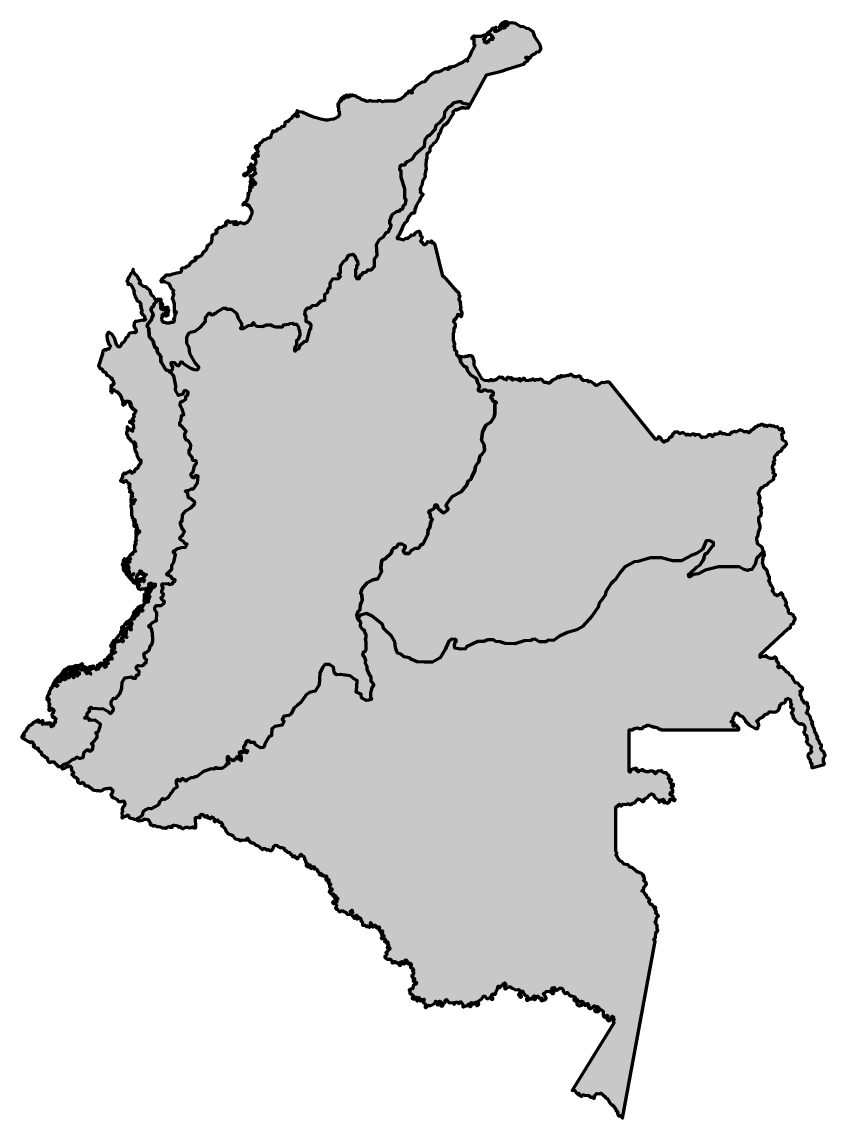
# Model space of a CAD drawing. Header units: inches. Extents: x 74 to 539, y 77 to 711.
import ezdxf

# ---------------------------------------------------------------- set-up
doc = ezdxf.new("R2010")
doc.units = ezdxf.units.IN
doc.header["$MEASUREMENT"] = 0
doc.layers.add('g3976', color=7, linetype='Continuous')

# ---------------------------------------------------------------- blocks, each defined once
blk = doc.blocks.new('block 5')
at = {"layer": 'g3976', "true_color": 0xffcc00}
h = blk.add_hatch(color=40, dxfattribs=at)
h.dxf.hatch_style = 2
h.paths.add_polyline_path([(176.01, 510.93), (176.01, 511.82), (173.88, 514.07), (170.8, 519.45), (170.44, 522.89), (169.02, 525.26), (169.08, 529.22), (170.15, 531.35), (171.21, 531.77), (173.82, 532.48), (177.01, 534.73), (179.8, 537.93), (179.89, 540.35), (181.72, 542.76), (182.55, 542.76), (182.9, 542.05), (184.32, 541.81), (185.09, 542.64), (186.16, 542.94), (186.57, 543.65), (190.13, 545.78), (191.84, 545.78), (192.08, 545.18), (194.8, 545.18), (197.82, 542.88), (198.83, 539.87), (200.75, 536.86), (200.87, 534.55), (200.16, 534.43), (200.16, 534.02), (201.82, 533.96), (204.78, 535.73), (207.09, 535.91), (207.09, 537.1), (207.74, 537.45), (207.98, 536.33), (209.52, 535.26), (212.97, 535.08), (215.16, 536.14), (217.89, 536.02), (218.42, 535.43), (220.6, 534.88), (224.48, 534.98), (225.13, 536.04), (228.15, 536.4), (228.8, 536.93), (230.4, 537.11), (230.87, 536.46), (232.53, 536.4), (233.77, 534.92), (233.95, 533.38), (234.37, 532.96), (234.48, 530.12), (233.61, 527.62), (232.49, 527.09), (232.55, 524.49), (231.42, 522.83), (231.36, 521.29), (231.9, 520.93), (232.25, 521.82), (234.14, 522.41), (234.56, 524.13), (237.05, 526.38), (238.64, 526.56), (240.54, 533.78), (240.83, 533.84), (241.13, 536.03), (239.77, 537.51), (238.17, 537.81), (238.11, 541.24), (237.46, 541.66), (237.7, 544.56), (239.06, 545.86), (240.6, 545.98), (241.84, 547.22), (244.39, 547.4), (246.93, 550.06), (249, 550.36), (249, 553.73), (250.78, 555.03), (250.78, 556.4), (251.25, 557.28), (252.08, 557.58), (252.14, 560.42), (253.68, 562.61), (257, 562.85), (258, 564.03), (256.88, 564.63), (256.94, 565.51), (258.06, 566.05), (258.12, 570.19), (260.02, 572.97), (261.56, 573.86), (262.76, 576.48), (265.16, 576.99), (266.58, 575.56), (267.11, 573.61), (267.88, 573.2), (268.06, 570.65), (267.41, 570.47), (267.29, 568.58), (266.7, 568.05), (266.7, 564.14), (267.23, 563.96), (267.41, 562.9), (269.07, 562.84), (269.48, 564.73), (270.61, 565.26), (270.96, 566.39), (272.86, 566.57), (273.86, 567.81), (276.05, 567.87), (277.83, 569.88), (277.77, 574.28), (279.19, 576.28), (278.94, 582.57), (280.66, 585.53), (283.02, 586.95), (284.5, 589.5), (285.81, 589.91), (286.58, 592.04), (286.99, 592.1), (287.41, 593.94), (286.69, 594.53), (286.64, 596.24), (288.06, 599.99), (290.84, 601.77), (292.03, 601.88), (293.15, 602.95), (294.16, 603.13), (294.46, 605.14), (295.76, 606.15), (296.17, 608.4), (295.4, 609.11), (295.22, 614.85), (293.21, 621.42), (293.27, 625.15), (292.44, 625.51), (292.62, 627.81), (293.45, 628.76), (295.52, 628.58), (296.35, 630.36), (297.42, 630.77), (299.78, 632.2), (301.44, 635.1), (306.67, 639.4), (307.08, 643.42), (308.56, 645.5), (309.92, 645.97), (312.65, 648.99), (312.88, 648.93), (313.37, 651.56), (315.89, 653.55), (318.26, 656.33), (318.55, 659.29), (320.76, 662.25), (321.7, 662.66), (323.94, 664.83), (326.6, 665.36), (327.96, 665.24), (328.38, 664.59), (333.21, 663.65), (342.56, 680.78), (351.22, 682.91), (355.24, 684.32), (364.55, 687.12), (364.37, 687.74), (366, 688.56), (366.62, 688.78), (366.57, 689.35), (367.12, 689.82), (367.33, 690.18), (367.04, 690.48), (366.33, 690), (365.77, 690.19), (365.34, 690.46), (365.44, 690.89), (366, 690.7), (366.43, 691.04), (366.45, 690.69), (367.41, 690.7), (367.58, 690.32), (367.94, 690.53), (368.3, 690.93), (368.27, 691.49), (369.42, 692.5), (371, 693.05), (371.64, 693.82), (373.29, 694.22), (373.69, 695.15), (374.12, 695.47), (374.15, 696.42), (373.69, 698.15), (372.5, 699.87), (370.65, 702.82), (369.63, 705.55), (367.72, 706.91), (367.22, 707.43), (365.69, 707.58), (364, 708.63), (362.29, 708.77), (359.32, 710.42), (357.2, 710.84), (355.9, 710.6), (354.68, 711.06), (354.47, 711.38), (353.1, 711.38), (353.1, 711.38), (352.17, 711.06), (351.94, 710.74), (351.52, 710.68), (351.05, 709.95), (350.77, 709.9), (350.77, 709.53), (351.45, 709.53), (351.59, 709.07), (351.95, 709.16), (351.71, 709.9), (352.38, 709.9), (352.79, 710.76), (353.02, 710.75), (352.64, 709.88), (352.86, 709.89), (353.4, 710.25), (353.97, 710.24), (354.04, 710.63), (354.42, 710.37), (353.63, 709.83), (353.87, 709.52), (354.64, 709.49), (355.1, 709.8), (354.62, 709.13), (353.8, 709.24), (353.33, 709.44), (353.32, 708.89), (352.36, 708.89), (352.24, 708.56), (353.33, 708.02), (352.64, 707.78), (352.3, 707.77), (352.28, 708.12), (351.56, 708.1), (351.52, 708.73), (351.22, 709.24), (350.87, 708.94), (350.41, 708.89), (349.95, 708.43), (350.41, 708.44), (350.42, 708.1), (350.73, 708), (350.83, 707.22), (350.07, 707.16), (349.66, 706.38), (348.82, 706.23), (348.45, 705.75), (347.39, 705.78), (347.4, 706.24), (347.02, 706.4), (347.02, 706.99), (347.72, 707.34), (348.28, 708.15), (347.95, 708.39), (347.03, 707.55), (345.87, 707.56), (344.74, 706.02), (343.1, 704.97), (342.63, 704.22), (343.11, 703.92), (343.1, 704.21), (343.83, 704.33), (344.87, 704.25), (344.92, 703.85), (346.01, 703.06), (345.44, 703.04), (345.45, 702.63), (346.04, 702.19), (346.57, 702.1), (345.9, 701.99), (345.9, 701.7), (346.35, 701.23), (345.68, 701.12), (344.34, 701.09), (343.75, 700.54), (343.81, 699.67), (342.89, 699.62), (342.52, 699.17), (342.4, 699.73), (341.33, 699.61), (342.01, 700.09), (341.73, 700.6), (341.37, 700.77), (340.96, 701.13), (341.03, 701.5), (341.79, 701.94), (341.86, 702.41), (342.31, 702.59), (342.3, 703.63), (341.19, 703.63), (339.28, 702.86), (335.86, 702.89), (335.44, 703.33), (334.92, 702.8), (334.51, 702.8), (333.84, 701.84), (334.28, 701.7), (335.33, 701.75), (335.34, 698.37), (335.58, 698.3), (335.76, 697.71), (334.92, 695.72), (333.95, 694.31), (332.84, 691.3), (331.43, 689.64), (331.44, 689.11), (331.81, 688.87), (331.33, 688.7), (331.02, 689.34), (330.45, 689.27), (328.87, 687.94), (326.56, 686.93), (323.94, 685.56), (321.96, 685.2), (320.76, 685.21), (321.67, 685.04), (321.33, 684.58), (320.87, 684.51), (320.52, 683.76), (320.06, 683.77), (320.76, 684.93), (319.72, 684.17), (318.32, 684.16), (316.62, 683), (314.37, 682.36), (313.26, 682.32), (311.8, 681.79), (310.13, 680.33), (309.31, 679.92), (306.64, 676.8), (304.99, 676.26), (301.99, 674.34), (301.44, 674.21), (299.79, 672.04), (299.8, 672.02), (298.66, 671.47), (299.62, 671.69), (299.48, 671.38), (299.21, 671.2), (299.22, 670.68), (299.68, 670.35), (298.98, 670.07), (298.99, 670.46), (298.4, 670.64), (298.52, 671.22), (297.24, 671.05), (297.28, 670.48), (296.48, 669.77), (295.81, 669.76), (295.45, 669.24), (295.72, 669.01), (292.8, 666.65), (289.47, 665.53), (284.01, 665.43), (282.49, 665.05), (281.74, 665.37), (281.21, 665.65), (280.06, 665.89), (279.41, 665.38), (276.14, 665.46), (275.11, 665.93), (274.33, 665.47), (273.24, 665.39), (271.56, 666.16), (270.07, 666.46), (269.48, 667.34), (267.97, 667.61), (267.46, 668.25), (266.29, 668.61), (265.58, 668.61), (265.35, 669), (264.49, 669), (264.35, 668.58), (263.91, 669.05), (262.99, 669.08), (263.59, 668.71), (263.53, 668.2), (262.93, 668.2), (262.65, 668.58), (262.15, 668.67), (262.62, 668.14), (262.62, 667.85), (261.58, 667.86), (261.64, 669.1), (261.26, 668.33), (260.83, 668.08), (260.71, 667.71), (260.51, 668.4), (259.9, 668.37), (259.72, 667.77), (260.19, 667.56), (260.2, 666.94), (259.47, 666.69), (259.14, 667.68), (258.8, 667.33), (258.37, 667.26), (258.37, 666.65), (257.84, 666.11), (258.14, 666.11), (258.54, 665.76), (257.82, 665.38), (257.34, 665.38), (257.34, 664.84), (257.06, 664.82), (257.03, 664.14), (256.56, 664), (256.52, 663.67), (257.06, 663.38), (256.98, 663.09), (256.57, 662.91), (256.6, 662.35), (256.95, 661.98), (256.98, 659.91), (257.27, 659.66), (257.34, 658.09), (257.73, 657.92), (257.11, 657.46), (256.8, 656.71), (254.83, 655.4), (254.06, 655.02), (252.48, 654.84), (250.79, 654.57), (249.65, 654.56), (246.64, 655.17), (242.59, 656.25), (239.12, 657.66), (235.88, 659.15), (233.71, 659.43), (233.17, 659.74), (232.95, 660.21), (232.94, 659.56), (233.57, 659.13), (233.32, 658.88), (233.17, 658.73), (232.62, 659.13), (232.57, 658.55), (232.97, 658.45), (232.86, 657.74), (233.12, 657.3), (233.48, 657.27), (233.48, 656.66), (232.7, 656.4), (232.7, 657.07), (232.11, 657.07), (232.71, 657.58), (232.24, 658.04), (232.14, 658.38), (231.91, 657.81), (231.44, 657.74), (230.68, 656.71), (230.06, 656.68), (229.87, 655.77), (228.06, 654.61), (227.86, 653.8), (226.81, 653.8), (225.85, 653.1), (225.87, 652.19), (225.41, 650.95), (223.82, 650.6), (222.96, 649.55), (221.37, 649.26), (220.99, 648.16), (220.1, 648.16), (219.88, 647.89), (219.7, 647.78), (219.13, 647.78), (219.13, 648.29), (218.77, 648.29), (218.49, 647.54), (218.49, 646.98), (217.76, 645.49), (217.58, 644.3), (215.57, 643.92), (214.59, 643.23), (213.53, 643.11), (212.13, 641.53), (211.22, 641.06), (210.86, 639.74), (209.49, 639.68), (208.62, 638.92), (208.62, 638.63), (209.54, 638.58), (210.09, 638.19), (209.37, 637.94), (209.35, 637.62), (209.71, 637.55), (209.72, 636.91), (210.36, 636.43), (210.35, 636.13), (209.95, 636.15), (209.94, 635.85), (209.41, 635.68), (210.07, 635.5), (209.81, 634.7), (210.1, 634.11), (210.6, 634.06), (210.13, 633.47), (209.32, 633.4), (208.76, 633.75), (209.41, 634.68), (209.1, 634.68), (209.15, 635.35), (208.89, 635.26), (208.6, 634.64), (207.3, 633.91), (207.16, 633.01), (206.81, 632.94), (206.81, 632.6), (207.91, 632.58), (208.14, 632.03), (208.45, 632.43), (208.91, 632.13), (208.57, 631.68), (208.75, 630.9), (209.05, 630.8), (208.85, 629), (208.15, 628.58), (207.82, 628.14), (207, 628.13), (206.69, 627.72), (206.25, 627.95), (206.22, 629.21), (205.89, 628.67), (205.88, 627.97), (205.37, 627.38), (205.07, 627.38), (204.57, 627.11), (205.01, 627.01), (204.89, 626.39), (205.13, 625.97), (205.24, 625.33), (204.66, 625.03), (204.2, 624.33), (203.31, 623.74), (202.44, 623.46), (201.83, 622.89), (202.01, 622.42), (202.34, 622.5), (202.81, 622.33), (203.06, 622.78), (203.83, 622.85), (203.92, 623.51), (205.32, 624.83), (205.89, 624.82), (206.23, 625.92), (207.16, 625.93), (207.82, 626.8), (208.38, 626.66), (208.2, 626.11), (208.51, 623.88), (208.95, 623.88), (209.08, 623.62), (208.33, 623.03), (207.8, 623.46), (207.57, 622.97), (206.64, 621.91), (206.12, 622.51), (205.6, 622.14), (206.3, 621.98), (206.05, 620.47), (206.74, 619.9), (207.45, 620.11), (207.45, 619.48), (208.14, 618.91), (208.42, 618.43), (208.78, 618.43), (208.78, 617.75), (208.62, 617.31), (208.03, 617.39), (208.1, 618.08), (207.63, 618.1), (207.57, 618.88), (206.83, 618.88), (206.17, 619.8), (206.18, 619.31), (205.73, 619.23), (205.73, 618.44), (206.49, 618.78), (206.93, 618.61), (206.82, 618.21), (206.38, 617.68), (205.71, 617.34), (205.83, 616.57), (206.23, 616.25), (206.3, 616.93), (206.6, 617.36), (207.23, 617.87), (207.61, 617.81), (207.63, 617.15), (207.06, 616.82), (206.48, 615.36), (206.03, 615.35), (205.54, 616.05), (205.41, 615.71), (206.06, 614.95), (205.54, 614.95), (205.36, 614.07), (205.89, 613.67), (205.43, 613.39), (205.19, 612.74), (204.36, 612.06), (204.36, 611.8), (204.68, 611.81), (204.79, 611), (204.43, 610.78), (204.38, 609.16), (203.73, 608.63), (203.75, 607.64), (202.42, 606.83), (201.84, 606.31), (201.41, 605.38), (201.93, 605.83), (203.57, 605.82), (204.04, 605.16), (204.43, 605.08), (204.83, 605.46), (205.31, 604.69), (205.42, 604.08), (206.17, 603.68), (206.17, 602.7), (206.63, 602.52), (206.65, 600.34), (205.89, 598.88), (205.48, 597.36), (204.88, 596.6), (204.06, 595.27), (202.87, 594.82), (202.64, 594.5), (202.03, 594.5), (201.88, 594.79), (200.72, 594.85), (200.47, 595.32), (199.9, 595.33), (199.83, 595.11), (199.36, 595.1), (199.08, 594.72), (198.41, 594.54), (198.33, 594.07), (197.77, 594.02), (197.71, 594.17), (197.27, 594.2), (197.38, 594.55), (197.24, 594.48), (196.65, 594.44), (196.47, 594.21), (196.32, 594.23), (196.4, 594.53), (196.89, 594.74), (197.05, 595.19), (197.68, 594.9), (197.66, 594.58), (197.92, 594.67), (198.03, 595.15), (197.82, 595.59), (196.96, 595.65), (196.42, 595.44), (194.71, 595.47), (194.18, 595.27), (193.5, 595.55), (193.3, 596.13), (192.83, 596.17), (191.9, 595.62), (191.54, 594.74), (191.85, 594.48), (191.9, 593.91), (191.36, 593.62), (189.91, 593.06), (189.14, 592.49), (188.19, 592.27), (187.91, 592.38), (187.33, 592.17), (187.16, 591.59), (186.08, 590.75), (185.76, 590.77), (185.76, 590.56), (186.08, 590.27), (185.97, 589.92), (186.53, 589.85), (185.97, 588.93), (184.04, 588.21), (183.48, 587.66), (183.66, 586.88), (183.33, 586.32), (183.69, 585.7), (183.46, 585.67), (183.39, 584.42), (183.04, 583.24), (182.74, 583.14), (181.43, 582.13), (181.3, 581.56), (180.97, 581.76), (180.58, 581.47), (180.58, 580.65), (180.02, 579.01), (179.56, 578.71), (178.31, 577.76), (178.16, 577.08), (177.76, 576.32), (177.1, 576.1), (177, 575.77), (176.05, 575.3), (175.33, 575.4), (174.43, 575.18), (173.67, 574.88), (174.4, 574.77), (174.41, 574.07), (173.81, 573.36), (171.77, 572.36), (170.63, 571.21), (170.33, 570.28), (168.93, 569.81), (168.01, 569.13), (166.11, 568.91), (165.75, 568.25), (165.94, 567.13), (165.46, 566.34), (163.29, 565.94), (160.17, 565.3), (159.49, 564.88), (156.8, 564.88), (155.78, 563.39), (154.38, 562.34), (154.09, 561.38), (154.42, 560.83), (154.32, 561.47), (154.85, 562.08), (155.18, 561.7), (155.02, 561.24), (155.65, 561), (156.24, 561.07), (157.66, 560.38), (158.86, 559.87), (159.59, 557.95), (160.19, 556.86), (161.31, 556.05), (161.41, 555.52), (161, 555.14), (161, 554.38), (161.35, 554.2), (161.41, 553.11), (160.98, 552.63), (160.94, 551.89), (160.65, 551.53), (160.65, 551.17), (161, 551), (161.06, 550.18), (161.64, 548.36), (161.75, 543.49), (162.1, 542.95), (162.1, 544.11), (162.29, 543.7), (162.85, 543.7), (162.8, 542.87), (162.39, 542.65), (162.09, 541.89), (161.99, 539.84), (161.34, 539.52), (161.33, 539.24), (161.73, 539.22), (161.74, 538.16), (160.92, 537.46), (159.49, 537.36), (159.05, 536.95), (157.4, 536.95), (156.37, 537.37), (155.78, 537.36), (155.02, 538.12), (154.78, 538.12), (154.66, 540.5), (155.08, 540.63), (155.42, 541.77), (154.73, 541.48), (155.03, 542.06), (155.41, 542.01), (155.41, 542.35), (156.35, 542.35), (156.35, 542.01), (156.8, 541.89), (156.88, 541.13), (157.23, 541.2), (157.23, 541.66), (158.2, 541.66), (158.2, 541.94), (157.62, 541.94), (157.1, 542.48), (157.1, 543.18), (156.76, 543.4), (157.23, 543.4), (157.34, 542.95), (157.86, 542.95), (158.19, 542.7), (158.22, 543.06), (157.51, 543.24), (157.34, 543.7), (157.85, 543.62), (158.09, 543.93), (158.55, 543.99), (158.68, 544.47), (158.2, 544.45), (157.85, 544.96), (157.46, 544.4), (157.46, 545.25), (157.4, 545.57), (158.19, 545.79), (158.15, 546.18), (157.34, 546.21), (157.09, 545.83), (155.89, 545.83), (156.11, 545.26), (155.78, 545.15), (155.7, 544.8), (155.06, 544.79), (155.07, 545.14), (154.27, 545.14), (153.97, 545.6), (154.09, 547.07), (154.66, 546.94), (155.08, 547.64), (155.07, 548.09), (154.56, 547.42), (154.3, 547.87), (153.86, 547.92), (153.75, 548.33), (154.14, 548.34), (154.5, 548.92), (153.91, 549.04), (153.91, 549.62), (153.45, 549.73), (153.34, 550.12), (153.95, 550.12), (154.1, 550.75), (153.08, 550.85), (152.62, 550.34), (152.61, 550.39), (152.26, 550.97), (151.99, 550.95), (151.6, 550.37), (151.33, 549.19), (150.17, 548.51), (149.9, 547.15), (148.41, 545.72), (148.41, 544.16), (149.36, 542.8), (149.49, 541.17), (148.95, 541.1), (148.81, 539.27), (146.3, 536.28), (146.1, 534.92), (147.12, 534.18), (147.25, 529.29), (149.83, 526.5), (149.83, 525.48), (150.78, 522.84), (151.87, 522.56), (151.94, 520.46), (153.91, 518.01), (153.91, 514.69), (154.38, 514.35), (156.9, 510), (158.66, 509.39), (159.07, 508.71), (159.75, 508.57), (160.09, 509.86), (160.84, 510.14), (160.97, 511.83), (160.16, 512.45), (159.95, 514.21), (161.79, 514.35), (162.94, 512.85), (164.43, 512.31), (165.52, 514.69), (166.54, 514.55), (167.02, 513.74), (171.09, 511.02), (173.26, 510.2), (175.24, 510.12)])
at = {"layer": 'g3976', "true_color": 0x9a4d00}
h = blk.add_hatch(color=34, dxfattribs=at)
h.dxf.hatch_style = 2
edge = h.paths.add_edge_path()
edge.add_spline(control_points=[(140.08, 250.28), (140.08, 250.28), (141, 250.59), (141, 250.59), (141, 250.59), (143.23, 252.2), (143.23, 252.2), (143.23, 252.2), (143.53, 254.04), (143.53, 254.04), (143.53, 254.04), (145.07, 255.49), (145.07, 255.49), (145.07, 255.49), (146.75, 256.18), (146.75, 256.18), (146.75, 256.18), (148.44, 255.95), (148.44, 255.95), (148.44, 255.95), (152.73, 258.33), (152.73, 258.33), (152.73, 258.33), (153.19, 259.94), (153.19, 259.94), (153.19, 259.94), (155.03, 261.93), (155.03, 261.93), (155.03, 261.93), (156.18, 261.32), (156.18, 261.32), (156.18, 261.32), (158.18, 262.62), (158.18, 262.62), (158.18, 262.62), (159.8, 265.05), (159.8, 265.05), (159.8, 265.05), (160.26, 265.2), (160.26, 265.2), (160.26, 265.2), (161.48, 267.32), (161.48, 267.32), (161.48, 267.32), (163.37, 268.61), (163.37, 268.61), (163.37, 268.61), (162.85, 270.75), (162.85, 270.75), (162.85, 270.75), (162.93, 272.44), (162.93, 272.44), (162.93, 272.44), (163.93, 273.21), (163.93, 273.21), (163.93, 273.21), (164.23, 272.29), (164.23, 272.29), (164.23, 272.29), (165.38, 271.98), (165.38, 271.98), (165.38, 271.98), (165.77, 273.21), (165.77, 273.21), (165.77, 273.21), (166.69, 273.44), (166.69, 273.44), (166.69, 273.44), (167.53, 272.98), (167.53, 272.98), (167.53, 272.98), (167.91, 272.29), (167.91, 272.29), (167.91, 272.29), (168.53, 272.06), (168.53, 272.06), (168.53, 272.06), (169.52, 272.9), (169.52, 272.9), (169.52, 272.9), (171.67, 274.12), (171.67, 274.12), (171.67, 274.12), (172.75, 273.96), (172.75, 273.96), (172.75, 273.96), (173.59, 274.5), (173.59, 274.5), (173.59, 274.5), (174.59, 274.58), (174.59, 274.58), (174.59, 274.58), (178.8, 277.49), (178.8, 277.49), (178.8, 277.49), (183.17, 279.1), (183.17, 279.1), (183.17, 279.1), (184.86, 279.02), (184.86, 279.02), (184.86, 279.02), (185.24, 279.64), (185.24, 279.64), (185.24, 279.64), (186.47, 279.64), (186.47, 279.64), (186.47, 279.64), (186.39, 279.27), (186.39, 279.27), (186.39, 279.27), (189.38, 279.34), (189.38, 279.34), (189.38, 279.34), (191.45, 280.72), (191.45, 280.72), (191.45, 280.72), (192.06, 282.1), (192.06, 282.1), (192.06, 282.1), (193.29, 282.1), (193.29, 282.1), (193.29, 282.1), (193.29, 283.25), (193.29, 283.25), (193.29, 283.25), (192.37, 283.71), (192.37, 283.71), (192.37, 283.71), (192.37, 286.01), (192.37, 286.01), (192.37, 286.01), (193.21, 286.24), (193.21, 286.24), (193.21, 286.24), (193.59, 284.94), (193.59, 284.94), (193.59, 284.94), (195.28, 284.4), (195.28, 284.4), (195.28, 284.4), (195.36, 284.02), (195.36, 284.02), (195.36, 284.02), (196.28, 283.71), (196.28, 283.71), (196.28, 283.71), (196.43, 284.56), (196.43, 284.56), (196.43, 284.56), (197.35, 284.63), (197.35, 284.63), (197.35, 284.63), (198.04, 286.09), (198.04, 286.09), (198.04, 286.09), (198.5, 286.09), (198.5, 286.09), (198.5, 286.09), (198.88, 284.79), (198.88, 284.79), (198.88, 284.79), (199.88, 284.48), (199.88, 284.48), (199.88, 284.48), (200.57, 283.79), (200.57, 283.79), (200.57, 283.79), (200.57, 286.32), (200.57, 286.32), (200.57, 286.32), (199.57, 287.16), (199.57, 287.16), (199.57, 287.16), (199.34, 288.7), (199.34, 288.7), (199.34, 288.7), (200.88, 289.08), (200.88, 289.08), (200.88, 289.08), (201.18, 288.31), (201.18, 288.31), (201.18, 288.31), (202.4, 289.01), (202.4, 289.01), (202.4, 289.01), (203.78, 288.48), (203.78, 288.48), (203.78, 288.48), (204.39, 289.63), (204.39, 289.63), (204.39, 289.63), (203.17, 289.78), (203.17, 289.78), (203.17, 289.78), (201.8, 290.99), (201.8, 290.99), (201.8, 290.99), (201.95, 291.83), (201.95, 291.83), (201.95, 291.83), (202.49, 292.52), (202.49, 292.52), (202.49, 292.52), (203.57, 295.12), (203.57, 295.12), (203.57, 295.12), (204.79, 295.51), (204.79, 295.51), (204.79, 295.51), (206.02, 294.36), (206.02, 294.36), (206.02, 294.36), (208.47, 294.36), (208.47, 294.36), (208.47, 294.36), (208.55, 293.13), (208.55, 293.13), (208.55, 293.13), (211.69, 291.29), (211.69, 291.29), (211.69, 291.29), (213.22, 291.44), (213.22, 291.44), (213.22, 291.44), (213.91, 291.98), (213.91, 291.98), (213.91, 291.98), (214.22, 293.67), (214.22, 293.67), (214.22, 293.67), (216.67, 297.88), (216.67, 297.88), (216.67, 297.88), (218.05, 298.27), (218.05, 298.27), (218.05, 298.27), (218.21, 302.18), (218.21, 302.18), (218.21, 302.18), (219.97, 303.71), (219.97, 303.71), (219.97, 303.71), (224.26, 304.32), (224.26, 304.32), (224.26, 304.32), (225.34, 306.62), (225.34, 306.62), (225.34, 306.62), (224.34, 307.47), (224.34, 307.47), (224.34, 307.47), (225.19, 309.68), (225.19, 309.68), (225.19, 309.68), (228.36, 310.05), (228.36, 310.05), (228.36, 310.05), (229.51, 311.04), (229.51, 311.04), (229.51, 311.04), (231.04, 314.26), (231.04, 314.26), (231.04, 314.26), (233.03, 315.8), (233.03, 315.8), (233.03, 315.8), (235.17, 317.57), (235.17, 317.57), (235.17, 317.57), (238.13, 322.03), (238.13, 322.03), (238.13, 322.03), (240.02, 323.36), (240.02, 323.36), (240.02, 323.36), (243.46, 323.98), (243.46, 323.98), (243.46, 323.98), (245.61, 327.81), (245.61, 327.81), (245.61, 327.81), (246.07, 334.48), (246.07, 334.48), (246.07, 334.48), (247.52, 337.32), (247.52, 337.32), (247.52, 337.32), (248.92, 339.46), (248.92, 339.46), (248.92, 339.46), (251.65, 339.49), (251.65, 339.49), (251.65, 339.49), (254.01, 337.89), (254.01, 337.89), (254.01, 337.89), (254.4, 334.86), (254.4, 334.86), (254.4, 334.86), (255.68, 333.44), (255.68, 333.44), (255.68, 333.44), (257.84, 333.64), (257.84, 333.64), (257.84, 333.64), (263.59, 332.99), (263.59, 332.99), (263.59, 332.99), (265.65, 331.43), (265.65, 331.43), (265.65, 331.43), (267.65, 330.3), (267.65, 330.3), (267.65, 330.3), (267.55, 326.6), (267.55, 326.6), (267.55, 326.6), (267.1, 323.45), (267.1, 323.45), (267.1, 323.45), (270.09, 322.27), (270.09, 322.27), (270.09, 322.27), (270.21, 320.27), (270.21, 320.27), (270.21, 320.27), (273.04, 318.63), (273.04, 318.63), (273.04, 318.63), (274.32, 318.84), (274.32, 318.84), (274.32, 318.84), (275.97, 319.34), (275.97, 319.34), (275.97, 319.34), (275.9, 320.12), (275.9, 320.12), (275.9, 320.12), (275.4, 320.48), (275.4, 320.48), (275.4, 320.48), (275.47, 322.9), (275.47, 322.9), (275.47, 322.9), (276.11, 326.17), (276.11, 326.17), (276.11, 326.17), (277.25, 327.09), (277.25, 327.09), (277.25, 327.09), (277.11, 328.16), (277.11, 328.16), (277.11, 328.16), (275.68, 329.8), (275.68, 329.8), (275.68, 329.8), (275.68, 332.57), (275.68, 332.57), (275.68, 332.57), (274.83, 333.28), (274.83, 333.28), (274.83, 333.28), (273.26, 336.77), (273.26, 336.77), (273.26, 336.77), (273.26, 338.62), (273.26, 338.62), (273.26, 338.62), (272.41, 340.4), (272.41, 340.4), (272.41, 340.4), (272.48, 342.1), (272.48, 342.1), (272.48, 342.1), (271.56, 344.31), (271.56, 344.31), (271.56, 344.31), (270.85, 345.09), (270.85, 345.09), (270.85, 345.09), (271.13, 346.73), (271.13, 346.73), (271.13, 346.73), (272.27, 347.01), (272.27, 347.01), (272.27, 347.01), (272.7, 347.79), (272.7, 347.79), (272.7, 347.79), (272.8, 349.05), (272.8, 349.05), (272.8, 349.05), (272.7, 352.15), (272.7, 352.15), (272.7, 352.15), (272.4, 354.36), (272.4, 354.36), (272.4, 354.36), (272.68, 354.79), (272.68, 354.79), (272.68, 354.79), (272.75, 357.21), (272.75, 357.21), (272.75, 357.21), (272.19, 357.7), (272.19, 357.7), (272.19, 357.7), (271.76, 359.48), (271.76, 359.48), (271.76, 359.48), (270.76, 359.84), (270.76, 359.84), (270.76, 359.84), (269.41, 361.76), (269.41, 361.76), (269.41, 361.76), (269.7, 364.25), (269.7, 364.25), (269.7, 364.25), (268.05, 365.85), (268.05, 365.85), (268.05, 365.85), (267.62, 368.03), (267.62, 368.03), (267.62, 368.03), (268.23, 370.46), (268.23, 370.46), (268.23, 370.46), (269.2, 370.94), (269.2, 370.94), (269.2, 370.94), (269.49, 374.12), (269.49, 374.12), (269.49, 374.12), (270.03, 375.41), (270.03, 375.41), (270.03, 375.41), (270.66, 376.31), (270.66, 376.31), (270.66, 376.31), (270.4, 380.02), (270.4, 380.02), (270.4, 380.02), (269.87, 380.34), (269.87, 380.34), (269.87, 380.34), (270.03, 382.35), (270.03, 382.35), (270.03, 382.35), (270.4, 382.78), (270.4, 382.78), (270.4, 382.78), (270.61, 383.47), (270.61, 383.47), (270.61, 383.47), (273.42, 386.86), (273.42, 386.86), (273.42, 386.86), (276.82, 388.56), (276.82, 388.56), (276.82, 388.56), (279.73, 389.14), (279.73, 389.14), (279.73, 389.14), (281.27, 392.11), (281.27, 392.11), (281.27, 392.11), (281.75, 393.17), (281.75, 393.17), (281.75, 393.17), (281.32, 395.56), (281.32, 395.56), (281.32, 395.56), (282.07, 399.96), (282.07, 399.96), (282.07, 399.96), (283.98, 400.65), (283.98, 400.65), (283.98, 400.65), (287.58, 404.15), (287.58, 404.15), (287.58, 404.15), (287.8, 405.53), (287.8, 405.53), (287.8, 405.53), (288.75, 406.86), (288.75, 406.86), (288.75, 406.86), (290.45, 407.5), (290.45, 407.5), (290.45, 407.5), (291.46, 409.19), (291.46, 409.19), (291.46, 409.19), (293.31, 409.4), (293.31, 409.4), (293.31, 409.4), (295.43, 408.24), (295.43, 408.24), (295.43, 408.24), (295.38, 406.38), (295.38, 406.38), (295.38, 406.38), (294.48, 405.9), (294.48, 405.9), (294.48, 405.9), (294.58, 404.74), (294.58, 404.74), (294.58, 404.74), (295.49, 403.68), (295.49, 403.68), (295.49, 403.68), (297.87, 403.78), (297.87, 403.78), (297.87, 403.78), (298.93, 405.48), (298.93, 405.48), (298.93, 405.48), (301.11, 406.65), (301.11, 406.65), (301.11, 406.65), (303.39, 406.91), (303.39, 406.91), (303.39, 406.91), (304.45, 408.5), (304.45, 408.5), (304.45, 408.5), (305.83, 409.19), (305.83, 409.19), (305.83, 409.19), (308.68, 414.65), (308.68, 414.65), (308.68, 414.65), (308.73, 417.83), (308.73, 417.83), (308.73, 417.83), (309.53, 418.15), (309.53, 418.15), (309.53, 418.15), (310.54, 422.73), (310.54, 422.73), (310.54, 422.73), (311.23, 422.94), (311.23, 422.94), (311.23, 422.94), (311.23, 423.73), (311.23, 423.73), (311.23, 423.73), (310.22, 424.37), (310.22, 424.37), (310.22, 424.37), (309.96, 426.86), (309.96, 426.86), (309.96, 426.86), (309.16, 427.23), (309.16, 427.23), (309.16, 427.23), (309.32, 428.35), (309.32, 428.35), (309.32, 428.35), (310.43, 428.61), (310.43, 428.61), (310.43, 428.61), (312.24, 429.73), (312.24, 429.73), (312.24, 429.73), (312.87, 431.85), (312.87, 431.85), (312.87, 431.85), (314.09, 431.74), (314.09, 431.74), (314.09, 431.74), (314.52, 429.78), (314.52, 429.78), (314.52, 429.78), (317.54, 427.34), (317.54, 427.34), (317.54, 427.34), (318.34, 427.39), (318.34, 427.39), (318.34, 427.39), (320.3, 429.09), (320.3, 429.09), (320.3, 429.09), (320.25, 429.89), (320.25, 429.89), (320.25, 429.89), (319.24, 430.89), (319.24, 430.89), (319.24, 430.89), (319.35, 432.01), (319.35, 432.01), (319.35, 432.01), (319.66, 432.54), (319.66, 432.54), (319.66, 432.54), (322.79, 436.68), (322.79, 436.68), (322.79, 436.68), (327.99, 439.39), (327.99, 439.39), (327.99, 439.39), (331.33, 443.63), (331.33, 443.63), (331.33, 443.63), (331.7, 445.6), (331.7, 445.6), (331.7, 445.6), (333.61, 446.5), (333.61, 446.5), (333.61, 446.5), (334.14, 448.2), (334.14, 448.2), (334.14, 448.2), (335.84, 451.86), (335.84, 451.86), (335.84, 451.86), (336.16, 454.03), (336.16, 454.03), (336.16, 454.03), (336.53, 454.83), (336.53, 454.83), (336.53, 454.83), (338.12, 456.86), (338.12, 456.86), (338.12, 456.86), (338.54, 458.99), (338.54, 458.99), (338.54, 458.99), (338.97, 460.45), (338.97, 460.45), (338.97, 460.45), (339.7, 460.87), (339.7, 460.87), (339.7, 460.87), (341.46, 463.18), (341.46, 463.18), (341.46, 463.18), (341.21, 466.7), (341.21, 466.7), (341.21, 466.7), (339.76, 469.37), (339.76, 469.37), (339.76, 469.37), (340.3, 473.99), (340.3, 473.99), (340.3, 473.99), (342.25, 478.06), (342.25, 478.06), (342.25, 478.06), (345.1, 479.76), (345.1, 479.76), (345.1, 479.76), (347.1, 482.85), (347.1, 482.85), (347.1, 482.85), (347.51, 484.85), (347.51, 484.85), (347.51, 484.85), (347.46, 490.36), (347.46, 490.36), (347.46, 490.36), (348.41, 490.89), (348.41, 490.89), (348.41, 490.89), (348.09, 491.53), (348.09, 491.53), (348.09, 491.53), (346.34, 491.9), (346.34, 491.9), (346.34, 491.9), (345.81, 493.39), (345.81, 493.39), (345.81, 493.39), (345.07, 493.55), (345.07, 493.55), (345.07, 493.55), (345.23, 495.24), (345.23, 495.24), (345.23, 495.24), (346.5, 495.46), (346.5, 495.46), (346.5, 495.46), (346.55, 497.05), (346.55, 497.05), (346.55, 497.05), (345.76, 497.68), (345.76, 497.68), (345.76, 497.68), (342.95, 497.79), (342.95, 497.79), (342.95, 497.79), (342.47, 498.32), (342.47, 498.32), (342.47, 498.32), (340.88, 498.43), (340.88, 498.43), (340.88, 498.43), (340.08, 497.58), (340.08, 497.58), (340.08, 497.58), (337.96, 497.9), (337.96, 497.9), (337.96, 497.9), (337.91, 499.33), (337.91, 499.33), (337.91, 499.33), (338.54, 499.75), (338.54, 499.75), (338.54, 499.75), (338.44, 501.29), (338.44, 501.29), (338.44, 501.29), (337.54, 502.3), (337.54, 502.3), (337.54, 502.3), (336.9, 504.95), (336.9, 504.95), (336.9, 504.95), (333.4, 507.07), (333.4, 507.07), (333.4, 507.07), (331.33, 509.88), (331.33, 509.88), (331.33, 509.88), (331.22, 511.63), (331.22, 511.63), (331.22, 511.63), (329.74, 512.06), (329.74, 512.06), (329.74, 512.06), (327.57, 514.76), (327.57, 514.76), (327.57, 514.76), (327.57, 515.77), (327.57, 515.77), (327.57, 515.77), (326.69, 518.05), (326.69, 518.05), (326.69, 518.05), (325.63, 518.38), (325.63, 518.38), (325.63, 518.38), (325.15, 519.02), (325.15, 519.02), (325.15, 519.02), (325.14, 520.76), (325.14, 520.76), (325.14, 520.76), (324.13, 521.57), (324.13, 521.57), (324.13, 521.57), (324.1, 523.27), (324.1, 523.27), (324.1, 523.27), (323.64, 523.36), (323.64, 523.36), (323.64, 523.36), (323.64, 523.86), (323.64, 523.86), (323.64, 523.86), (324.11, 524.28), (324.11, 524.28), (324.11, 524.28), (324.07, 525.43), (324.07, 525.43), (324.07, 525.43), (323.74, 525.65), (323.74, 525.65), (323.74, 525.65), (323.74, 526.55), (323.74, 526.55), (323.74, 526.55), (323.29, 526.95), (323.29, 526.95), (323.29, 526.95), (323.22, 531.32), (323.22, 531.32), (323.22, 531.32), (323.76, 531.77), (323.76, 531.77), (323.76, 531.77), (323.68, 533.88), (323.68, 533.88), (323.68, 533.88), (324.44, 534.64), (324.44, 534.64), (324.44, 534.64), (324.44, 536.57), (324.44, 536.57), (324.44, 536.57), (324.07, 537.48), (324.07, 537.48), (324.07, 537.48), (323.53, 537.89), (323.53, 537.89), (323.53, 537.89), (323.72, 538.96), (323.72, 538.96), (323.72, 538.96), (324.58, 539.11), (324.58, 539.11), (324.58, 539.11), (324.56, 539.42), (324.56, 539.42), (324.56, 539.42), (324.79, 539.63), (324.79, 539.63), (324.79, 539.63), (324.86, 540.05), (324.86, 540.05), (324.86, 540.05), (325.65, 540.7), (325.65, 540.7), (325.65, 540.7), (325.78, 542.15), (325.78, 542.15), (325.78, 542.15), (327.24, 541.79), (327.24, 541.79), (327.24, 541.79), (327.9, 540.8), (327.9, 540.8), (327.9, 540.8), (327.92, 541.03), (327.92, 541.03), (327.92, 541.03), (328.2, 541.18), (328.2, 541.18), (328.2, 541.18), (328.3, 542.63), (328.3, 542.63), (328.3, 542.63), (328.14, 544.07), (328.14, 544.07), (328.14, 544.07), (327.3, 544.99), (327.3, 544.99), (327.3, 544.99), (327.83, 545.59), (327.83, 545.59), (327.83, 545.59), (327.38, 548.14), (327.38, 548.14), (327.38, 548.14), (327.53, 548.65), (327.53, 548.65), (327.53, 548.65), (326.91, 550.35), (326.91, 550.35), (326.91, 550.35), (326.63, 550.56), (326.63, 550.56), (326.63, 550.56), (326.74, 551.84), (326.74, 551.84), (326.74, 551.84), (326.95, 552.13), (326.95, 552.13), (326.95, 552.13), (327.08, 553), (327.08, 553), (327.08, 553), (326.52, 553.24), (326.52, 553.24), (326.52, 553.24), (326.52, 554.73), (326.52, 554.73), (326.52, 554.73), (326.2, 554.7), (326.2, 554.7), (326.2, 554.7), (325.85, 555.05), (325.85, 555.05), (325.85, 555.05), (325.89, 555.46), (325.89, 555.46), (325.89, 555.46), (325.58, 555.76), (325.58, 555.76), (325.58, 555.76), (325.27, 555.5), (325.27, 555.5), (325.27, 555.5), (319.01, 562.75), (319.01, 562.75), (319.01, 562.75), (318.45, 563.42), (318.45, 563.42), (318.45, 563.42), (318.04, 563.7), (318.04, 563.7), (318.04, 563.7), (317.6, 564.2), (317.6, 564.2), (317.6, 564.2), (317.07, 564.26), (317.07, 564.26), (317.07, 564.26), (312.67, 582.4), (312.67, 582.4), (312.67, 582.4), (312.4, 583.01), (312.4, 583.01), (312.4, 583.01), (312.2, 583.57), (312.2, 583.57), (312.2, 583.57), (311.53, 583.25), (311.53, 583.25), (311.53, 583.25), (311.05, 583.82), (311.05, 583.82), (311.05, 583.82), (311.12, 584.15), (311.12, 584.15), (311.12, 584.15), (310.65, 584.6), (310.65, 584.6), (310.65, 584.6), (310.36, 583.93), (310.36, 583.93), (310.36, 583.93), (308.41, 584.23), (308.41, 584.23), (308.41, 584.23), (307.57, 582.81), (307.57, 582.81), (307.57, 582.81), (307.2, 582.82), (307.2, 582.82), (307.2, 582.82), (306.64, 582.35), (306.64, 582.35), (306.64, 582.35), (305.91, 582.69), (305.91, 582.69), (305.91, 582.69), (305.96, 583.23), (305.96, 583.23), (305.96, 583.23), (304.45, 584.76), (304.45, 584.76), (304.45, 584.76), (305.28, 586.41), (305.28, 586.41), (305.28, 586.41), (304.99, 587.31), (304.99, 587.31), (304.99, 587.31), (304.48, 587.64), (304.48, 587.64), (304.48, 587.64), (304.11, 587.76), (304.11, 587.76), (304.11, 587.76), (304.39, 588.08), (304.39, 588.08), (304.39, 588.08), (304.39, 588.98), (304.39, 588.98), (304.39, 588.98), (304.04, 589.21), (304.04, 589.21), (304.04, 589.21), (304.12, 589.67), (304.12, 589.67), (304.12, 589.67), (303.71, 589.93), (303.71, 589.93), (303.71, 589.93), (303.77, 590.22), (303.77, 590.22), (303.77, 590.22), (303.45, 590.35), (303.45, 590.35), (303.45, 590.35), (303.1, 590.16), (303.1, 590.16), (303.1, 590.16), (302.72, 590.07), (302.72, 590.07), (302.72, 590.07), (301.19, 589.12), (301.19, 589.12), (301.19, 589.12), (301.01, 588.4), (301.01, 588.4), (301.01, 588.4), (300.75, 588.3), (300.75, 588.3), (300.75, 588.3), (300.57, 587.99), (300.57, 587.99), (300.57, 587.99), (299.05, 588.08), (299.05, 588.08), (299.05, 588.08), (298.82, 587.57), (298.82, 587.57), (298.82, 587.57), (298.44, 587.29), (298.44, 587.29), (298.44, 587.29), (297.37, 586.61), (297.37, 586.61), (297.37, 586.61), (296.95, 586.12), (296.95, 586.12), (296.95, 586.12), (295.84, 586.19), (295.84, 586.19), (295.84, 586.19), (294.48, 585.27), (294.48, 585.27), (294.48, 585.27), (292.63, 585.83), (292.63, 585.83), (292.63, 585.83), (290.87, 586.04), (290.87, 586.04), (290.87, 586.04), (290.88, 586.9), (290.88, 586.9), (290.88, 586.9), (292, 588.08), (292, 588.08), (292, 588.08), (293.81, 592.11), (293.81, 592.11), (293.81, 592.11), (294.27, 593.47), (294.27, 593.47), (294.27, 593.47), (294.64, 593.85), (294.64, 593.85), (294.64, 593.85), (294.91, 594.67), (294.91, 594.67), (294.91, 594.67), (296.48, 595.81), (296.48, 595.81), (296.48, 595.81), (296.78, 597.32), (296.78, 597.32), (296.78, 597.32), (297.25, 597.65), (297.25, 597.65), (297.25, 597.65), (297.34, 598.52), (297.34, 598.52), (297.34, 598.52), (299.46, 600.64), (299.46, 600.64), (299.46, 600.64), (300.83, 600.74), (300.83, 600.74), (300.83, 600.74), (301.14, 602.22), (301.14, 602.22), (301.14, 602.22), (301.02, 602.88), (301.02, 602.88), (301.02, 602.88), (301.69, 604.17), (301.69, 604.17), (301.69, 604.17), (301.99, 605.34), (301.99, 605.34), (301.99, 605.34), (303.1, 606.98), (303.1, 606.98), (303.1, 606.98), (303.6, 607.53), (303.6, 607.53), (303.6, 607.53), (304.3, 609.58), (304.3, 609.58), (304.3, 609.58), (305.86, 611.45), (305.86, 611.45), (305.86, 611.45), (305.72, 611.79), (305.72, 611.79), (305.72, 611.79), (304.51, 612.61), (304.51, 612.61), (304.51, 612.61), (304.24, 612.94), (304.24, 612.94), (304.24, 612.94), (304.64, 613.29), (304.64, 613.29), (304.64, 613.29), (304.45, 613.6), (304.45, 613.6), (304.45, 613.6), (304.26, 614.67), (304.26, 614.67), (304.26, 614.67), (304.62, 615.94), (304.62, 615.94), (304.62, 615.94), (305.33, 617.33), (305.33, 617.33), (305.33, 617.33), (305.6, 619.21), (305.6, 619.21), (305.6, 619.21), (307.06, 621.64), (307.06, 621.64), (307.06, 621.64), (306.95, 623.46), (306.95, 623.46), (306.95, 623.46), (307.22, 624.07), (307.22, 624.07), (307.22, 624.07), (307.32, 625.36), (307.32, 625.36), (307.32, 625.36), (307.65, 625.64), (307.65, 625.64), (307.65, 625.64), (307.53, 628.79), (307.53, 628.79), (307.53, 628.79), (307.58, 631.35), (307.58, 631.35), (307.58, 631.35), (308.12, 632.52), (308.12, 632.52), (308.12, 632.52), (308.01, 634.88), (308.01, 634.88), (308.01, 634.88), (309.72, 636.42), (309.72, 636.42), (309.72, 636.42), (309.83, 638.21), (309.83, 638.21), (309.83, 638.21), (310.38, 639.34), (310.38, 639.34), (310.38, 639.34), (311.35, 639.96), (311.35, 639.96), (311.35, 639.96), (311.85, 641.01), (311.85, 641.01), (311.85, 641.01), (313.02, 641.79), (313.02, 641.79), (313.02, 641.79), (314.65, 644.53), (314.65, 644.53), (314.65, 644.53), (314.85, 646.28), (314.85, 646.28), (314.85, 646.28), (315.85, 647.22), (315.85, 647.22), (315.85, 647.22), (316.14, 648.92), (316.14, 648.92), (316.14, 648.92), (317.61, 651.65), (317.61, 651.65), (317.61, 651.65), (318.41, 651.57), (318.41, 651.57), (318.41, 651.57), (320.26, 653.42), (320.26, 653.42), (320.26, 653.42), (322.39, 656.87), (322.39, 656.87), (322.39, 656.87), (323.39, 658.14), (323.39, 658.14), (323.39, 658.14), (323.05, 659.26), (323.05, 659.26), (323.05, 659.26), (324.89, 660.76), (324.89, 660.76), (324.89, 660.76), (325.15, 660.4), (325.15, 660.4), (325.15, 660.4), (328.88, 661.77), (328.88, 661.77), (328.88, 661.77), (329.29, 661.5), (329.29, 661.5), (329.29, 661.5), (331.99, 661.39), (331.99, 661.39), (331.99, 661.39), (333.22, 663.64), (333.22, 663.64), (333.22, 663.64), (328.38, 664.59), (328.38, 664.59), (328.38, 664.59), (327.96, 665.24), (327.96, 665.24), (327.96, 665.24), (326.6, 665.36), (326.6, 665.36), (326.6, 665.36), (323.94, 664.83), (323.94, 664.83), (323.94, 664.83), (321.7, 662.66), (321.7, 662.66), (321.7, 662.66), (320.76, 662.25), (320.76, 662.25), (320.76, 662.25), (318.55, 659.29), (318.55, 659.29), (318.55, 659.29), (318.26, 656.33), (318.26, 656.33), (318.26, 656.33), (315.89, 653.55), (315.89, 653.55), (315.89, 653.55), (313.37, 651.56), (313.37, 651.56), (313.37, 651.56), (312.88, 648.93), (312.88, 648.93), (312.88, 648.93), (312.65, 648.99), (312.65, 648.99), (312.65, 648.99), (309.92, 645.97), (309.92, 645.97), (309.92, 645.97), (308.56, 645.5), (308.56, 645.5), (308.56, 645.5), (307.08, 643.42), (307.08, 643.42), (307.08, 643.42), (306.67, 639.4), (306.67, 639.4), (306.67, 639.4), (301.44, 635.1), (301.44, 635.1), (301.44, 635.1), (299.78, 632.2), (299.78, 632.2), (299.78, 632.2), (297.42, 630.77), (297.42, 630.77), (297.42, 630.77), (296.35, 630.36), (296.35, 630.36), (296.35, 630.36), (295.52, 628.58), (295.52, 628.58), (295.52, 628.58), (293.45, 628.76), (293.45, 628.76), (293.45, 628.76), (292.62, 627.81), (292.62, 627.81), (292.62, 627.81), (292.44, 625.51), (292.44, 625.51), (292.44, 625.51), (293.27, 625.15), (293.27, 625.15), (293.27, 625.15), (293.21, 621.42), (293.21, 621.42), (293.21, 621.42), (295.22, 614.85), (295.22, 614.85), (295.22, 614.85), (295.4, 609.11), (295.4, 609.11), (295.4, 609.11), (296.17, 608.4), (296.17, 608.4), (296.17, 608.4), (295.76, 606.15), (295.76, 606.15), (295.76, 606.15), (294.45, 605.14), (294.45, 605.14), (294.45, 605.14), (294.16, 603.13), (294.16, 603.13), (294.16, 603.13), (293.15, 602.95), (293.15, 602.95), (293.15, 602.95), (292.03, 601.88), (292.03, 601.88), (292.03, 601.88), (290.84, 601.77), (290.84, 601.77), (290.84, 601.77), (288.06, 599.99), (288.06, 599.99), (288.06, 599.99), (286.64, 596.24), (286.64, 596.24), (286.64, 596.24), (286.69, 594.53), (286.69, 594.53), (286.69, 594.53), (287.41, 593.94), (287.41, 593.94), (287.41, 593.94), (286.99, 592.1), (286.99, 592.1), (286.99, 592.1), (286.58, 592.04), (286.58, 592.04), (286.58, 592.04), (285.81, 589.91), (285.81, 589.91), (285.81, 589.91), (284.5, 589.49), (284.5, 589.49), (284.5, 589.49), (283.02, 586.95), (283.02, 586.95), (283.02, 586.95), (280.66, 585.53), (280.66, 585.53), (280.66, 585.53), (278.94, 582.57), (278.94, 582.57), (278.94, 582.57), (279.19, 576.28), (279.19, 576.28), (279.19, 576.28), (277.77, 574.28), (277.77, 574.28), (277.77, 574.28), (277.83, 569.88), (277.83, 569.88), (277.83, 569.88), (276.05, 567.87), (276.05, 567.87), (276.05, 567.87), (273.86, 567.81), (273.86, 567.81), (273.86, 567.81), (272.86, 566.57), (272.86, 566.57), (272.86, 566.57), (270.96, 566.39), (270.96, 566.39), (270.96, 566.39), (270.61, 565.26), (270.61, 565.26), (270.61, 565.26), (269.48, 564.73), (269.48, 564.73), (269.48, 564.73), (269.07, 562.84), (269.07, 562.84), (269.07, 562.84), (267.41, 562.9), (267.41, 562.9), (267.41, 562.9), (267.23, 563.96), (267.23, 563.96), (267.23, 563.96), (266.7, 564.14), (266.7, 564.14), (266.7, 564.14), (266.7, 568.05), (266.7, 568.05), (266.7, 568.05), (267.29, 568.58), (267.29, 568.58), (267.29, 568.58), (267.41, 570.47), (267.41, 570.47), (267.41, 570.47), (268.06, 570.65), (268.06, 570.65), (268.06, 570.65), (267.88, 573.2), (267.88, 573.2), (267.88, 573.2), (267.11, 573.61), (267.11, 573.61), (267.11, 573.61), (266.58, 575.56), (266.58, 575.56), (266.58, 575.56), (265.16, 576.99), (265.16, 576.99), (265.16, 576.99), (262.76, 576.48), (262.76, 576.48), (262.76, 576.48), (261.56, 573.86), (261.56, 573.86), (261.56, 573.86), (260.02, 572.97), (260.02, 572.97), (260.02, 572.97), (258.12, 570.19), (258.12, 570.19), (258.12, 570.19), (258.06, 566.05), (258.06, 566.05), (258.06, 566.05), (256.94, 565.51), (256.94, 565.51), (256.94, 565.51), (256.88, 564.63), (256.88, 564.63), (256.88, 564.63), (258, 564.03), (258, 564.03), (258, 564.03), (257, 562.85), (257, 562.85), (257, 562.85), (253.68, 562.61), (253.68, 562.61), (253.68, 562.61), (252.14, 560.42), (252.14, 560.42), (252.14, 560.42), (252.08, 557.58), (252.08, 557.58), (252.08, 557.58), (251.25, 557.28), (251.25, 557.28), (251.25, 557.28), (250.78, 556.4), (250.78, 556.4), (250.78, 556.4), (250.78, 555.03), (250.78, 555.03), (250.78, 555.03), (249, 553.73), (249, 553.73), (249, 553.73), (249, 550.36), (249, 550.36), (249, 550.36), (246.93, 550.06), (246.93, 550.06), (246.93, 550.06), (244.39, 547.4), (244.39, 547.4), (244.39, 547.4), (241.84, 547.22), (241.84, 547.22), (241.84, 547.22), (240.6, 545.98), (240.6, 545.98), (240.6, 545.98), (239.06, 545.86), (239.06, 545.86), (239.06, 545.86), (237.7, 544.56), (237.7, 544.56), (237.7, 544.56), (237.46, 541.65), (237.46, 541.65), (237.46, 541.65), (238.11, 541.24), (238.11, 541.24), (238.11, 541.24), (238.17, 537.81), (238.17, 537.81), (238.17, 537.81), (239.77, 537.51), (239.77, 537.51), (239.77, 537.51), (241.13, 536.03), (241.13, 536.03), (241.13, 536.03), (240.83, 533.84), (240.83, 533.84), (240.83, 533.84), (240.54, 533.78), (240.54, 533.78), (240.54, 533.78), (238.64, 526.56), (238.64, 526.56), (238.64, 526.56), (237.05, 526.38), (237.05, 526.38), (237.05, 526.38), (234.56, 524.13), (234.56, 524.13), (234.56, 524.13), (234.14, 522.41), (234.14, 522.41), (234.14, 522.41), (232.25, 521.82), (232.25, 521.82), (232.25, 521.82), (231.89, 520.93), (231.89, 520.93), (231.89, 520.93), (231.36, 521.29), (231.36, 521.29), (231.36, 521.29), (231.42, 522.83), (231.42, 522.83), (231.42, 522.83), (232.55, 524.49), (232.55, 524.49), (232.55, 524.49), (232.49, 527.09), (232.49, 527.09), (232.49, 527.09), (233.61, 527.62), (233.61, 527.62), (233.61, 527.62), (234.48, 530.12), (234.48, 530.12), (234.48, 530.12), (234.37, 532.96), (234.37, 532.96), (234.37, 532.96), (233.95, 533.38), (233.95, 533.38), (233.95, 533.38), (233.77, 534.92), (233.77, 534.92), (233.77, 534.92), (232.53, 536.4), (232.53, 536.4), (232.53, 536.4), (230.87, 536.46), (230.87, 536.46), (230.87, 536.46), (230.4, 537.11), (230.4, 537.11), (230.4, 537.11), (228.8, 536.93), (228.8, 536.93), (228.8, 536.93), (228.15, 536.4), (228.15, 536.4), (228.15, 536.4), (225.13, 536.04), (225.13, 536.04), (225.13, 536.04), (224.48, 534.98), (224.48, 534.98), (224.48, 534.98), (220.6, 534.88), (220.6, 534.88), (220.6, 534.88), (218.42, 535.43), (218.42, 535.43), (218.42, 535.43), (217.89, 536.02), (217.89, 536.02), (217.89, 536.02), (215.16, 536.14), (215.16, 536.14), (215.16, 536.14), (212.97, 535.08), (212.97, 535.08), (212.97, 535.08), (209.52, 535.26), (209.52, 535.26), (209.52, 535.26), (207.98, 536.33), (207.98, 536.33), (207.98, 536.33), (207.74, 537.45), (207.74, 537.45), (207.74, 537.45), (207.09, 537.1), (207.09, 537.1), (207.09, 537.1), (207.09, 535.91), (207.09, 535.91), (207.09, 535.91), (204.78, 535.73), (204.78, 535.73), (204.78, 535.73), (201.82, 533.96), (201.82, 533.96), (201.82, 533.96), (200.16, 534.02), (200.16, 534.02), (200.16, 534.02), (200.16, 534.43), (200.16, 534.43), (200.16, 534.43), (200.87, 534.55), (200.87, 534.55), (200.87, 534.55), (200.75, 536.86), (200.75, 536.86), (200.75, 536.86), (198.83, 539.87), (198.83, 539.87), (198.83, 539.87), (197.82, 542.88), (197.82, 542.88), (197.82, 542.88), (194.8, 545.18), (194.8, 545.18), (194.8, 545.18), (192.08, 545.18), (192.08, 545.18), (192.08, 545.18), (191.84, 545.78), (191.84, 545.78), (191.84, 545.78), (190.13, 545.78), (190.13, 545.78), (190.13, 545.78), (186.57, 543.65), (186.57, 543.65), (186.57, 543.65), (186.16, 542.93), (186.16, 542.93), (186.16, 542.93), (185.09, 542.64), (185.09, 542.64), (185.09, 542.64), (184.32, 541.81), (184.32, 541.81), (184.32, 541.81), (182.9, 542.05), (182.9, 542.05), (182.9, 542.05), (182.55, 542.76), (182.55, 542.76), (182.55, 542.76), (181.72, 542.76), (181.72, 542.76), (181.72, 542.76), (179.89, 540.35), (179.89, 540.35), (179.89, 540.35), (179.8, 537.93), (179.8, 537.93), (179.8, 537.93), (177.01, 534.73), (177.01, 534.73), (177.01, 534.73), (173.82, 532.48), (173.82, 532.48), (173.82, 532.48), (171.21, 531.77), (171.21, 531.77), (171.21, 531.77), (170.15, 531.35), (170.15, 531.35), (170.15, 531.35), (169.08, 529.22), (169.08, 529.22), (169.08, 529.22), (169.02, 525.26), (169.02, 525.26), (169.02, 525.26), (170.44, 522.89), (170.44, 522.89), (170.44, 522.89), (170.8, 519.45), (170.8, 519.45), (170.8, 519.45), (173.88, 514.07), (173.88, 514.07), (173.88, 514.07), (176.01, 511.82), (176.01, 511.82), (176.01, 511.82), (176.01, 510.93), (176.01, 510.93), (176.01, 510.93), (175.24, 510.12), (175.24, 510.12), (175.24, 510.12), (173.26, 510.2), (173.26, 510.2), (173.26, 510.2), (171.09, 511.02), (171.09, 511.02), (171.09, 511.02), (167.02, 513.74), (167.02, 513.74), (167.02, 513.74), (166.54, 514.55), (166.54, 514.55), (166.54, 514.55), (165.52, 514.69), (165.52, 514.69), (165.52, 514.69), (164.43, 512.31), (164.43, 512.31), (164.43, 512.31), (162.94, 512.85), (162.94, 512.85), (162.94, 512.85), (161.79, 514.35), (161.79, 514.35), (161.79, 514.35), (159.95, 514.21), (159.95, 514.21), (159.95, 514.21), (160.16, 512.44), (160.16, 512.44), (160.16, 512.44), (160.97, 511.83), (160.97, 511.83), (160.97, 511.83), (160.84, 510.14), (160.84, 510.14), (160.84, 510.14), (160.09, 509.86), (160.09, 509.86), (160.09, 509.86), (159.77, 508.54), (159.77, 508.54), (159.77, 508.54), (161.55, 506.61), (161.55, 506.61), (161.55, 506.61), (162.71, 500.71), (162.71, 500.71), (162.71, 500.71), (162.42, 498.23), (162.42, 498.23), (162.42, 498.23), (164.25, 495.24), (164.25, 495.24), (164.25, 495.24), (166.73, 495.89), (166.73, 495.89), (166.73, 495.89), (167.46, 497.86), (167.46, 497.86), (167.46, 497.86), (168.39, 498), (168.39, 498), (168.39, 498), (169.89, 497.02), (169.89, 497.02), (169.89, 497.02), (169.54, 495.46), (169.54, 495.46), (169.54, 495.46), (168.5, 494.77), (168.5, 494.77), (168.5, 494.77), (168.45, 493.03), (168.45, 493.03), (168.45, 493.03), (166.94, 491.88), (166.94, 491.88), (166.94, 491.88), (166.25, 491.88), (166.25, 491.88), (166.25, 491.88), (165.38, 491.24), (165.38, 491.24), (165.38, 491.24), (165.21, 489.17), (165.21, 489.17), (165.21, 489.17), (165.62, 488.82), (165.62, 488.82), (165.62, 488.82), (166.26, 487.39), (166.26, 487.39), (166.26, 487.39), (167.3, 483.92), (167.3, 483.92), (167.3, 483.92), (165.91, 483.57), (165.91, 483.57), (165.91, 483.57), (165.85, 480.98), (165.85, 480.98), (165.85, 480.98), (164.95, 479.49), (164.95, 479.49), (164.95, 479.49), (165.07, 477.88), (165.07, 477.88), (165.07, 477.88), (165.93, 477.59), (165.93, 477.59), (165.93, 477.59), (168.59, 474.58), (168.59, 474.58), (168.59, 474.58), (168.41, 473.78), (168.41, 473.78), (168.41, 473.78), (167.95, 473.31), (167.95, 473.31), (167.95, 473.31), (167.95, 471.23), (167.95, 471.23), (167.95, 471.23), (168.76, 469.27), (168.76, 469.27), (168.76, 469.27), (169.97, 468.87), (169.97, 468.87), (169.97, 468.87), (171.42, 466.62), (171.42, 466.62), (171.42, 466.62), (171.13, 464.19), (171.13, 464.19), (171.13, 464.19), (170.49, 463.9), (170.49, 463.9), (170.49, 463.9), (170.44, 461.48), (170.44, 461.48), (170.44, 461.48), (172.11, 459.51), (172.11, 459.51), (172.11, 459.51), (172.46, 457.61), (172.46, 457.61), (172.46, 457.61), (174.54, 457.43), (174.54, 457.43), (174.54, 457.43), (174.71, 455.87), (174.71, 455.87), (174.71, 455.87), (173.5, 454.43), (173.5, 454.43), (173.5, 454.43), (172.75, 451.02), (172.75, 451.02), (172.75, 451.02), (171.59, 450.1), (171.59, 450.1), (171.59, 450.1), (171.59, 448.71), (171.59, 448.71), (171.59, 448.71), (172.63, 447.44), (172.63, 447.44), (172.63, 447.44), (173.32, 447.5), (173.32, 447.5), (173.32, 447.5), (173.84, 448.77), (173.84, 448.77), (173.84, 448.77), (174.54, 448.95), (174.54, 448.95), (174.54, 448.95), (175.63, 448.48), (175.63, 448.48), (175.63, 448.48), (175.23, 444.61), (175.23, 444.61), (175.23, 444.61), (172.92, 441.21), (172.92, 441.21), (172.92, 441.21), (171.48, 441.21), (171.48, 441.21), (171.48, 441.21), (170.15, 440.46), (170.15, 440.46), (170.15, 440.46), (168.36, 440), (168.36, 440), (168.36, 440), (168.3, 439.59), (168.3, 439.59), (168.3, 439.59), (169.45, 438.96), (169.45, 438.96), (169.45, 438.96), (170.03, 435.9), (170.03, 435.9), (170.03, 435.9), (171.24, 435.61), (171.24, 435.61), (171.24, 435.61), (173.61, 433.41), (173.61, 433.41), (173.61, 433.41), (173.55, 432.37), (173.55, 432.37), (173.55, 432.37), (171.36, 430.24), (171.36, 430.24), (171.36, 430.24), (168.47, 428.45), (168.47, 428.45), (168.47, 428.45), (166.57, 426.19), (166.57, 426.19), (166.57, 426.19), (166.39, 422.5), (166.39, 422.5), (166.39, 422.5), (165.47, 422.15), (165.47, 422.15), (165.47, 422.15), (165.47, 420.94), (165.47, 420.94), (165.47, 420.94), (166.57, 417.71), (166.57, 417.71), (166.57, 417.71), (167.61, 416.78), (167.61, 416.55), (167.61, 416.32), (166.8, 414.53), (166.8, 414.53), (166.8, 414.53), (165.01, 413.09), (165.01, 413.09), (165.01, 413.09), (165.24, 411.82), (165.24, 411.82), (165.24, 411.82), (167.14, 410.78), (167.14, 410.78), (167.14, 410.78), (167.9, 409.62), (167.9, 409.62), (167.9, 409.62), (169.17, 409.1), (169.17, 409.1), (169.17, 409.1), (168.24, 407.37), (168.24, 407.37), (168.24, 407.37), (165.7, 407.14), (165.7, 407.14), (165.7, 407.14), (163.28, 406.45), (163.28, 406.45), (163.28, 406.45), (162.47, 405.41), (162.47, 405.41), (162.47, 405.41), (161.25, 405.23), (161.25, 405.23), (161.25, 405.23), (161.25, 404.14), (161.25, 404.14), (161.25, 404.14), (162.47, 403.1), (162.47, 403.1), (162.47, 403.1), (161.43, 398.65), (161.43, 398.65), (161.43, 398.65), (160.39, 396.98), (160.39, 396.98), (160.39, 396.98), (160.27, 394.72), (160.27, 394.72), (160.27, 394.72), (158.48, 392.7), (158.48, 392.7), (158.48, 392.7), (157.39, 392.24), (157.39, 392.24), (157.39, 392.24), (157.39, 391.49), (157.39, 391.49), (157.39, 391.49), (160.04, 390.51), (160.04, 390.51), (160.04, 390.51), (160.39, 389.18), (160.39, 389.18), (160.39, 389.18), (162.24, 388.54), (162.24, 388.54), (162.24, 388.54), (162.01, 387.51), (162.01, 387.51), (162.01, 387.51), (161.25, 387.45), (161.25, 387.45), (161.25, 387.45), (160.79, 386.12), (160.79, 386.12), (160.79, 386.12), (158.71, 385.89), (158.71, 385.89), (158.71, 385.89), (158.37, 386.41), (158.37, 386.41), (158.37, 386.41), (154.84, 386.12), (154.84, 386.12), (154.84, 386.12), (154.56, 384.91), (154.56, 384.91), (154.56, 384.91), (155.42, 384.16), (155.42, 384.16), (155.42, 384.16), (154.56, 381.96), (154.56, 381.96), (154.56, 381.96), (154.61, 381.04), (154.61, 381.04), (154.61, 381.04), (155.48, 380.35), (155.48, 380.35), (155.48, 380.35), (155.31, 379.13), (155.31, 379.13), (155.31, 379.13), (154.09, 378.09), (154.09, 378.09), (154.09, 378.09), (154.33, 377.4), (154.33, 377.4), (154.33, 377.4), (156.06, 375.78), (156.06, 375.78), (156.06, 375.78), (155.94, 374.97), (155.94, 374.97), (155.94, 374.97), (154.21, 373.7), (154.21, 373.7), (154.21, 373.7), (151.55, 373.65), (151.55, 373.65), (151.55, 373.65), (150.51, 372.72), (150.51, 372.72), (150.51, 372.72), (150.51, 371.11), (150.51, 371.11), (150.51, 371.11), (151.67, 369.49), (151.67, 369.49), (151.67, 369.49), (151.55, 364.87), (151.55, 364.87), (151.55, 364.87), (150.92, 364.75), (150.92, 364.75), (150.92, 364.75), (148.49, 363.25), (148.49, 363.25), (148.49, 363.25), (148.03, 362.33), (148.03, 362.33), (148.03, 362.33), (147.11, 362.1), (147.11, 362.1), (147.11, 362.1), (147.28, 361.17), (147.28, 361.17), (147.28, 361.17), (148.49, 360.65), (148.49, 360.65), (148.49, 360.65), (149.13, 357.88), (149.13, 357.88), (149.13, 357.88), (149.36, 354.36), (149.36, 354.07), (149.36, 353.78), (148.84, 351.01), (148.84, 351.01), (148.84, 351.01), (147.8, 350.09), (147.8, 350.09), (147.8, 350.09), (147.45, 348.18), (147.45, 348.18), (147.45, 348.18), (145.32, 346.28), (145.32, 346.28), (145.32, 346.28), (144.62, 346.22), (144.62, 346.22), (144.62, 346.22), (144.1, 345.24), (144.1, 345.24), (144.1, 345.24), (144.74, 343.04), (144.74, 343.04), (144.74, 343.04), (145.66, 342.41), (145.66, 342.41), (145.66, 342.41), (145.49, 340.5), (145.49, 340.5), (145.49, 340.5), (145.2, 340.5), (145.2, 340.5), (145.2, 340.5), (143.58, 338.94), (143.58, 338.94), (143.58, 338.94), (141.04, 338.65), (141.04, 338.65), (141.04, 338.65), (140.7, 338.88), (140.7, 338.88), (140.7, 338.88), (139.72, 338.13), (139.72, 338.13), (139.72, 338.13), (140.18, 336.63), (140.18, 336.63), (140.18, 336.63), (141.51, 335.36), (141.51, 335.36), (141.51, 335.36), (141.16, 333.57), (141.16, 333.57), (141.16, 333.57), (140.35, 333.46), (140.35, 333.46), (140.35, 333.46), (139.43, 332.71), (139.43, 332.71), (139.43, 332.71), (139.48, 331.55), (139.48, 331.55), (139.48, 331.55), (137.75, 331.67), (137.75, 331.67), (137.75, 331.67), (137, 332.3), (137, 332.3), (137, 332.3), (133.19, 331.72), (133.19, 331.72), (133.19, 331.72), (131.69, 329.24), (131.69, 329.24), (131.69, 329.24), (131.34, 325.83), (131.34, 325.83), (131.34, 325.83), (130.19, 322.6), (130.19, 322.6), (130.19, 322.6), (127.94, 319.83), (127.94, 319.83), (127.94, 319.83), (126.61, 319.94), (126.61, 319.94), (126.61, 319.94), (125.22, 318.15), (125.22, 318.15), (125.22, 318.15), (125.16, 316.19), (125.16, 316.19), (125.16, 316.19), (126.49, 314.17), (126.49, 314.17), (126.49, 314.17), (126.38, 312.61), (126.38, 312.61), (126.38, 312.61), (125.05, 311.22), (125.05, 311.22), (125.05, 311.22), (124.01, 311.57), (123.95, 311.8), (123.89, 312.03), (123.89, 312.09), (123.89, 312.09), (123.89, 312.09), (120.83, 313.88), (120.83, 313.88), (120.83, 313.88), (113.96, 314.17), (113.96, 314.17), (113.96, 314.17), (113.38, 314.86), (113.38, 314.86), (113.38, 314.86), (112.63, 314.23), (112.63, 314.23), (112.63, 314.23), (112.58, 313.3), (112.58, 313.3), (112.58, 313.3), (112.92, 312.73), (112.92, 312.73), (112.92, 312.73), (111.54, 311.63), (111.54, 311.63), (111.54, 311.63), (111.07, 309.32), (111.07, 309.32), (111.07, 309.32), (109.92, 308.74), (109.92, 308.74), (109.92, 308.74), (109.86, 308.45), (109.86, 308.45), (109.86, 308.45), (112.58, 308.22), (112.58, 308.22), (112.58, 308.22), (112.54, 307.14), (112.54, 307.14), (112.54, 307.14), (116.06, 307.2), (116.06, 307.2), (116.06, 307.2), (119.12, 305.06), (119.12, 305.06), (119.12, 305.06), (118.95, 303.44), (118.95, 303.44), (118.95, 303.44), (118.6, 302.98), (118.6, 302.98), (118.6, 302.98), (118.14, 301.08), (118.14, 301.08), (118.14, 301.08), (116.87, 300.15), (116.87, 300.15), (116.87, 300.15), (116.29, 300.15), (116.29, 300.15), (116.29, 300.15), (116.52, 299.46), (116.52, 299.46), (116.52, 299.46), (117.16, 299.34), (117.16, 299.34), (117.16, 299.34), (117.16, 297.32), (117.16, 297.32), (117.16, 297.32), (114.56, 294.26), (114.56, 294.26), (114.56, 294.26), (113.92, 294.03), (113.92, 294.03), (113.92, 294.03), (114.04, 293.28), (114.04, 293.28), (114.04, 293.28), (114.73, 292.82), (114.73, 292.82), (114.73, 292.82), (114.62, 290.68), (114.62, 290.68), (114.62, 290.68), (113.29, 289.3), (113.29, 289.3), (113.29, 289.3), (112.25, 289.58), (112.25, 289.58), (112.25, 289.58), (112.13, 290.05), (112.13, 290.05), (112.13, 290.05), (111.15, 290.05), (111.15, 290.05), (111.15, 290.05), (109.59, 288.78), (109.59, 288.78), (109.59, 288.78), (109.07, 285.71), (109.07, 285.71), (109.07, 285.71), (107.32, 285.26), (107.32, 285.26), (107.32, 285.26), (106.57, 285.37), (106.57, 285.37), (106.57, 285.37), (105.76, 285.95), (105.76, 285.95), (105.76, 285.95), (105.06, 285.89), (105.06, 285.89), (105.06, 285.89), (104.54, 285.2), (104.54, 285.2), (104.54, 285.2), (102.82, 284.49), (102.82, 284.49), (102.82, 284.49), (100.39, 282.58), (100.39, 282.58), (100.39, 282.58), (97.17, 281.52), (97.17, 281.52), (97.17, 281.52), (96.77, 280.6), (96.77, 280.6), (96.77, 280.6), (97.09, 280.25), (97.09, 280.25), (97.09, 280.25), (96.64, 279.68), (96.64, 279.68), (96.64, 279.68), (96.97, 278.91), (96.97, 278.91), (96.97, 278.91), (97.46, 279.52), (97.46, 279.52), (97.46, 279.52), (98.23, 279.23), (98.23, 279.23), (98.23, 279.23), (99.52, 280.37), (99.52, 280.37), (99.52, 280.37), (100.53, 280.29), (100.53, 280.29), (100.53, 280.29), (100.98, 280.58), (100.98, 280.58), (100.98, 280.58), (101.79, 280.53), (101.79, 280.53), (101.79, 280.53), (101.83, 280), (101.83, 280), (101.83, 280), (102.48, 279.76), (102.48, 279.76), (102.48, 279.76), (102, 279.4), (102, 279.4), (102, 279.4), (102.36, 278.99), (102.36, 278.99), (102.36, 278.99), (102.36, 278.35), (102.36, 278.35), (102.36, 278.35), (102.85, 277.46), (102.85, 277.46), (102.85, 277.46), (103.45, 277.21), (103.45, 277.21), (103.45, 277.21), (103.54, 276.69), (103.54, 276.69), (103.54, 276.69), (102.89, 276.52), (102.89, 276.52), (102.89, 276.52), (102.73, 275.79), (102.73, 275.79), (102.73, 275.79), (102.36, 275.58), (102.36, 275.58), (102.36, 275.58), (103.54, 274.98), (103.54, 274.98), (103.54, 274.98), (103.62, 274.45), (103.62, 274.45), (103.62, 274.45), (105, 273.96), (105, 273.96), (105, 273.96), (105.44, 273.48), (105.44, 273.48), (105.44, 273.48), (106.09, 273.16), (106.09, 273.16), (106.09, 273.16), (105.97, 271.74), (105.97, 271.74), (105.97, 271.74), (105.69, 271.74), (105.69, 271.74), (105.69, 271.74), (106.3, 271.01), (106.3, 271.01), (106.3, 271.01), (106.9, 271.01), (106.9, 271.01), (106.9, 271.01), (107.15, 270.68), (107.15, 270.68), (107.15, 270.68), (107.95, 270.6), (107.95, 270.6), (107.95, 270.6), (108.21, 271.17), (108.21, 271.17), (108.21, 271.17), (108.97, 271.09), (108.97, 271.09), (108.97, 271.09), (109.86, 270.24), (109.86, 270.24), (109.86, 270.24), (109.83, 269.78), (109.83, 269.78), (109.83, 269.78), (110.63, 269.1), (110.63, 269.1), (110.63, 269.1), (112.13, 269.06), (112.13, 269.06), (112.13, 269.06), (112.9, 268.41), (112.9, 268.41), (112.9, 268.41), (112.82, 268.16), (112.82, 268.16), (112.82, 268.16), (114, 267.8), (114, 267.8), (114, 267.8), (114.4, 266.91), (114.4, 266.91), (114.4, 266.91), (115.58, 266.66), (115.58, 266.66), (115.58, 266.66), (116.77, 266.47), (116.77, 266.47), (116.77, 266.47), (118, 266.33), (118, 266.33), (118, 266.33), (118.81, 266.18), (118.81, 266.18), (118.81, 266.18), (118.99, 266.21), (118.99, 266.21), (118.99, 266.21), (120.05, 266.58), (120.05, 266.58), (120.05, 266.58), (120.2, 266.66), (120.2, 266.66), (120.2, 266.66), (120.56, 267.17), (120.56, 267.17), (120.56, 267.17), (121.36, 267.32), (121.36, 267.32), (121.36, 267.32), (121.96, 267.52), (121.96, 267.52), (121.96, 267.52), (122.2, 267.46), (122.2, 267.46), (122.2, 267.46), (123.07, 267.48), (123.07, 267.48), (123.07, 267.48), (123.83, 267.86), (123.83, 267.86), (123.83, 267.86), (124.01, 267.84), (124.01, 267.84), (124.01, 267.84), (125.16, 267.67), (125.16, 267.67), (125.16, 267.67), (125.56, 266.83), (125.56, 266.83), (125.56, 266.83), (126.48, 266.63), (126.48, 266.63), (126.48, 266.63), (126, 265), (126, 265), (126, 265), (125.51, 264.85), (125.51, 264.85), (125.51, 264.85), (125.23, 263.71), (125.23, 263.71), (125.23, 263.71), (125.59, 263.62), (125.59, 263.62), (125.59, 263.62), (126.04, 262.33), (126.04, 262.33), (126.04, 262.33), (126.85, 262.33), (126.85, 262.33), (126.85, 262.33), (128.88, 261.23), (128.88, 261.23), (128.88, 261.23), (129.74, 260.02), (129.74, 260.02), (129.74, 260.02), (131.27, 260.09), (131.27, 260.09), (131.27, 260.09), (131.6, 260.43), (131.6, 260.43), (131.6, 260.43), (133.02, 260.26), (133.02, 260.26), (133.02, 260.26), (133.3, 258.88), (133.3, 258.88), (133.3, 258.88), (132.86, 257.62), (132.86, 257.62), (132.86, 257.62), (132.37, 257.46), (132.37, 257.46), (132.37, 257.46), (131.8, 256), (131.8, 256), (131.8, 256), (131.92, 254.74), (131.92, 254.42), (131.92, 254.09), (131.55, 254.14), (131.55, 254.14), (131.55, 254.14), (131.84, 251.54), (131.84, 251.54), (131.84, 251.54), (131.6, 251.26), (131.6, 251.26), (131.6, 251.26), (131.68, 250.61), (131.68, 250.61), (131.68, 250.61), (132.04, 250.93), (132.04, 250.93), (132.04, 250.93), (133.83, 251.66), (133.83, 251.66), (133.83, 251.66), (134.23, 252.11), (134.23, 252.11), (134.23, 252.11), (135.04, 252.23), (135.04, 252.23), (135.04, 252.23), (135.45, 252.16), (135.45, 252.16), (135.45, 252.16), (135.25, 251.7), (135.25, 251.7), (135.25, 251.7), (136.22, 250.57), (136.22, 250.57), (136.22, 250.57), (136.85, 250.43), (136.85, 250.43), (136.85, 250.43), (137.75, 250.16), (137.75, 250.16), (137.75, 250.16), (138.81, 249.89), (138.81, 249.89), (138.81, 249.89), (139.69, 249.57), (139.69, 249.57), (139.69, 249.57), (140.08, 250.28), (140.08, 250.28)], knot_values=[0, 0, 0, 0, 1, 1, 1, 2, 2, 2, 3, 3, 3, 4, 4, 4, 5, 5, 5, 6, 6, 6, 7, 7, 7, 8, 8, 8, 9, 9, 9, 10, 10, 10, 11, 11, 11, 12, 12, 12, 13, 13, 13, 14, 14, 14, 15, 15, 15, 16, 16, 16, 17, 17, 17, 18, 18, 18, 19, 19, 19, 20, 20, 20, 21, 21, 21, 22, 22, 22, 23, 23, 23, 24, 24, 24, 25, 25, 25, 26, 26, 26, 27, 27, 27, 28, 28, 28, 29, 29, 29, 30, 30, 30, 31, 31, 31, 32, 32, 32, 33, 33, 33, 34, 34, 34, 35, 35, 35, 36, 36, 36, 37, 37, 37, 38, 38, 38, 39, 39, 39, 40, 40, 40, 41, 41, 41, 42, 42, 42, 43, 43, 43, 44, 44, 44, 45, 45, 45, 46, 46, 46, 47, 47, 47, 48, 48, 48, 49, 49, 49, 50, 50, 50, 51, 51, 51, 52, 52, 52, 53, 53, 53, 54, 54, 54, 55, 55, 55, 56, 56, 56, 57, 57, 57, 58, 58, 58, 59, 59, 59, 60, 60, 60, 61, 61, 61, 62, 62, 62, 63, 63, 63, 64, 64, 64, 65, 65, 65, 66, 66, 66, 67, 67, 67, 68, 68, 68, 69, 69, 69, 70, 70, 70, 71, 71, 71, 72, 72, 72, 73, 73, 73, 74, 74, 74, 75, 75, 75, 76, 76, 76, 77, 77, 77, 78, 78, 78, 79, 79, 79, 80, 80, 80, 81, 81, 81, 82, 82, 82, 83, 83, 83, 84, 84, 84, 85, 85, 85, 86, 86, 86, 87, 87, 87, 88, 88, 88, 89, 89, 89, 90, 90, 90, 91, 91, 91, 92, 92, 92, 93, 93, 93, 94, 94, 94, 95, 95, 95, 96, 96, 96, 97, 97, 97, 98, 98, 98, 99, 99, 99, 100, 100, 100, 101, 101, 101, 102, 102, 102, 103, 103, 103, 104, 104, 104, 105, 105, 105, 106, 106, 106, 107, 107, 107, 108, 108, 108, 109, 109, 109, 110, 110, 110, 111, 111, 111, 112, 112, 112, 113, 113, 113, 114, 114, 114, 115, 115, 115, 116, 116, 116, 117, 117, 117, 118, 118, 118, 119, 119, 119, 120, 120, 120, 121, 121, 121, 122, 122, 122, 123, 123, 123, 124, 124, 124, 125, 125, 125, 126, 126, 126, 127, 127, 127, 128, 128, 128, 129, 129, 129, 130, 130, 130, 131, 131, 131, 132, 132, 132, 133, 133, 133, 134, 134, 134, 135, 135, 135, 136, 136, 136, 137, 137, 137, 138, 138, 138, 139, 139, 139, 140, 140, 140, 141, 141, 141, 142, 142, 142, 143, 143, 143, 144, 144, 144, 145, 145, 145, 146, 146, 146, 147, 147, 147, 148, 148, 148, 149, 149, 149, 150, 150, 150, 151, 151, 151, 152, 152, 152, 153, 153, 153, 154, 154, 154, 155, 155, 155, 156, 156, 156, 157, 157, 157, 158, 158, 158, 159, 159, 159, 160, 160, 160, 161, 161, 161, 162, 162, 162, 163, 163, 163, 164, 164, 164, 165, 165, 165, 166, 166, 166, 167, 167, 167, 168, 168, 168, 169, 169, 169, 170, 170, 170, 171, 171, 171, 172, 172, 172, 173, 173, 173, 174, 174, 174, 175, 175, 175, 176, 176, 176, 177, 177, 177, 178, 178, 178, 179, 179, 179, 180, 180, 180, 181, 181, 181, 182, 182, 182, 183, 183, 183, 184, 184, 184, 185, 185, 185, 186, 186, 186, 187, 187, 187, 188, 188, 188, 189, 189, 189, 190, 190, 190, 191, 191, 191, 192, 192, 192, 193, 193, 193, 194, 194, 194, 195, 195, 195, 196, 196, 196, 197, 197, 197, 198, 198, 198, 199, 199, 199, 200, 200, 200, 201, 201, 201, 202, 202, 202, 203, 203, 203, 204, 204, 204, 205, 205, 205, 206, 206, 206, 207, 207, 207, 208, 208, 208, 209, 209, 209, 210, 210, 210, 211, 211, 211, 212, 212, 212, 213, 213, 213, 214, 214, 214, 215, 215, 215, 216, 216, 216, 217, 217, 217, 218, 218, 218, 219, 219, 219, 220, 220, 220, 221, 221, 221, 222, 222, 222, 223, 223, 223, 224, 224, 224, 225, 225, 225, 226, 226, 226, 227, 227, 227, 228, 228, 228, 229, 229, 229, 230, 230, 230, 231, 231, 231, 232, 232, 232, 233, 233, 233, 234, 234, 234, 235, 235, 235, 236, 236, 236, 237, 237, 237, 238, 238, 238, 239, 239, 239, 240, 240, 240, 241, 241, 241, 242, 242, 242, 243, 243, 243, 244, 244, 244, 245, 245, 245, 246, 246, 246, 247, 247, 247, 248, 248, 248, 249, 249, 249, 250, 250, 250, 251, 251, 251, 252, 252, 252, 253, 253, 253, 254, 254, 254, 255, 255, 255, 256, 256, 256, 257, 257, 257, 258, 258, 258, 259, 259, 259, 260, 260, 260, 261, 261, 261, 262, 262, 262, 263, 263, 263, 264, 264, 264, 265, 265, 265, 266, 266, 266, 267, 267, 267, 268, 268, 268, 269, 269, 269, 270, 270, 270, 271, 271, 271, 272, 272, 272, 273, 273, 273, 274, 274, 274, 275, 275, 275, 276, 276, 276, 277, 277, 277, 278, 278, 278, 279, 279, 279, 280, 280, 280, 281, 281, 281, 282, 282, 282, 283, 283, 283, 284, 284, 284, 285, 285, 285, 286, 286, 286, 287, 287, 287, 288, 288, 288, 289, 289, 289, 290, 290, 290, 291, 291, 291, 292, 292, 292, 293, 293, 293, 294, 294, 294, 295, 295, 295, 296, 296, 296, 297, 297, 297, 298, 298, 298, 299, 299, 299, 300, 300, 300, 301, 301, 301, 302, 302, 302, 303, 303, 303, 304, 304, 304, 305, 305, 305, 306, 306, 306, 307, 307, 307, 308, 308, 308, 309, 309, 309, 310, 310, 310, 311, 311, 311, 312, 312, 312, 313, 313, 313, 314, 314, 314, 315, 315, 315, 316, 316, 316, 317, 317, 317, 318, 318, 318, 319, 319, 319, 320, 320, 320, 321, 321, 321, 322, 322, 322, 323, 323, 323, 324, 324, 324, 325, 325, 325, 326, 326, 326, 327, 327, 327, 328, 328, 328, 329, 329, 329, 330, 330, 330, 331, 331, 331, 332, 332, 332, 333, 333, 333, 334, 334, 334, 335, 335, 335, 336, 336, 336, 337, 337, 337, 338, 338, 338, 339, 339, 339, 340, 340, 340, 341, 341, 341, 342, 342, 342, 343, 343, 343, 344, 344, 344, 345, 345, 345, 346, 346, 346, 347, 347, 347, 348, 348, 348, 349, 349, 349, 350, 350, 350, 351, 351, 351, 352, 352, 352, 353, 353, 353, 354, 354, 354, 355, 355, 355, 356, 356, 356, 357, 357, 357, 358, 358, 358, 359, 359, 359, 360, 360, 360, 361, 361, 361, 362, 362, 362, 363, 363, 363, 364, 364, 364, 365, 365, 365, 366, 366, 366, 367, 367, 367, 368, 368, 368, 369, 369, 369, 370, 370, 370, 371, 371, 371, 372, 372, 372, 373, 373, 373, 374, 374, 374, 375, 375, 375, 376, 376, 376, 377, 377, 377, 378, 378, 378, 379, 379, 379, 380, 380, 380, 381, 381, 381, 382, 382, 382, 383, 383, 383, 384, 384, 384, 385, 385, 385, 386, 386, 386, 387, 387, 387, 388, 388, 388, 389, 389, 389, 390, 390, 390, 391, 391, 391, 392, 392, 392, 393, 393, 393, 394, 394, 394, 395, 395, 395, 396, 396, 396, 397, 397, 397, 398, 398, 398, 399, 399, 399, 400, 400, 400, 401, 401, 401, 402, 402, 402, 403, 403, 403, 404, 404, 404, 405, 405, 405, 406, 406, 406, 407, 407, 407, 408, 408, 408, 409, 409, 409, 410, 410, 410, 411, 411, 411, 412, 412, 412, 413, 413, 413, 414, 414, 414, 415, 415, 415, 416, 416, 416, 417, 417, 417, 418, 418, 418, 419, 419, 419, 420, 420, 420, 421, 421, 421, 422, 422, 422, 423, 423, 423, 424, 424, 424, 425, 425, 425, 426, 426, 426, 427, 427, 427, 428, 428, 428, 429, 429, 429, 430, 430, 430, 431, 431, 431, 432, 432, 432, 433, 433, 433, 434, 434, 434, 435, 435, 435, 436, 436, 436, 437, 437, 437, 438, 438, 438, 439, 439, 439, 440, 440, 440, 441, 441, 441, 442, 442, 442, 443, 443, 443, 444, 444, 444, 445, 445, 445, 446, 446, 446, 447, 447, 447, 448, 448, 448, 449, 449, 449, 450, 450, 450, 451, 451, 451, 452, 452, 452, 453, 453, 453, 454, 454, 454, 455, 455, 455, 456, 456, 456, 457, 457, 457, 458, 458, 458, 459, 459, 459, 460, 460, 460, 461, 461, 461, 462, 462, 462, 463, 463, 463, 464, 464, 464, 465, 465, 465, 466, 466, 466, 467, 467, 467, 468, 468, 468, 469, 469, 469, 470, 470, 470, 471, 471, 471, 472, 472, 472, 473, 473, 473, 474, 474, 474, 475, 475, 475, 476, 476, 476, 477, 477, 477, 478, 478, 478, 479, 479, 479, 480, 480, 480, 481, 481, 481, 482, 482, 482, 483, 483, 483, 484, 484, 484, 485, 485, 485, 486, 486, 486, 487, 487, 487, 488, 488, 488, 489, 489, 489, 490, 490, 490, 491, 491, 491, 492, 492, 492, 493, 493, 493, 494, 494, 494, 495, 495, 495, 496, 496, 496, 497, 497, 497, 498, 498, 498, 499, 499, 499, 500, 500, 500, 501, 501, 501, 502, 502, 502, 503, 503, 503, 504, 504, 504, 505, 505, 505, 506, 506, 506, 507, 507, 507, 508, 508, 508, 509, 509, 509, 510, 510, 510, 511, 511, 511, 512, 512, 512, 513, 513, 513, 514, 514, 514, 515, 515, 515, 516, 516, 516, 517, 517, 517, 518, 518, 518, 519, 519, 519, 520, 520, 520, 521, 521, 521, 522, 522, 522, 523, 523, 523, 524, 524, 524, 525, 525, 525, 526, 526, 526, 527, 527, 527, 528, 528, 528, 529, 529, 529, 530, 530, 530, 531, 531, 531, 532, 532, 532, 533, 533, 533, 534, 534, 534, 535, 535, 535, 536, 536, 536, 537, 537, 537, 538, 538, 538, 539, 539, 539, 540, 540, 540, 541, 541, 541, 542, 542, 542, 543, 543, 543, 544, 544, 544, 545, 545, 545, 546, 546, 546, 547, 547, 547, 548, 548, 548, 549, 549, 549, 550, 550, 550, 551, 551, 551, 552, 552, 552, 553, 553, 553, 554, 554, 554, 555, 555, 555, 556, 556, 556, 557, 557, 557, 558, 558, 558, 559, 559, 559, 560, 560, 560, 561, 561, 561, 562, 562, 562, 563, 563, 563, 564, 564, 564, 565, 565, 565, 566, 566, 566, 567, 567, 567, 568, 568, 568, 569, 569, 569, 570, 570, 570, 571, 571, 571, 572, 572, 572, 573, 573, 573, 574, 574, 574, 575, 575, 575, 576, 576, 576, 577, 577, 577, 578, 578, 578, 579, 579, 579, 580, 580, 580, 581, 581, 581, 582, 582, 582, 583, 583, 583, 584, 584, 584, 585, 585, 585, 586, 586, 586, 587, 587, 587, 588, 588, 588, 589, 589, 589, 590, 590, 590, 591, 591, 591, 592, 592, 592, 593, 593, 593, 594, 594, 594, 595, 595, 595, 596, 596, 596, 597, 597, 597, 598, 598, 598, 599, 599, 599, 600, 600, 600, 601, 601, 601, 602, 602, 602, 603, 603, 603, 604, 604, 604, 605, 605, 605, 606, 606, 606, 607, 607, 607, 608, 608, 608, 609, 609, 609, 610, 610, 610, 611, 611, 611, 612, 612, 612, 613, 613, 613, 614, 614, 614, 615, 615, 615, 616, 616, 616, 617, 617, 617, 618, 618, 618, 619, 619, 619, 620, 620, 620, 621, 621, 621, 622, 622, 622, 623, 623, 623, 624, 624, 624, 625, 625, 625, 626, 626, 626, 627, 627, 627, 628, 628, 628, 629, 629, 629, 630, 630, 630, 631, 631, 631, 632, 632, 632, 633, 633, 633, 634, 634, 634, 635, 635, 635, 636, 636, 636, 637, 637, 637, 638, 638, 638, 639, 639, 639, 640, 640, 640, 641, 641, 641, 642, 642, 642, 643, 643, 643, 644, 644, 644, 645, 645, 645, 646, 646, 646, 647, 647, 647, 648, 648, 648, 649, 649, 649, 650, 650, 650, 651, 651, 651, 652, 652, 652, 653, 653, 653, 654, 654, 654, 655, 655, 655, 656, 656, 656, 657, 657, 657, 658, 658, 658, 659, 659, 659, 660, 660, 660, 661, 661, 661, 662, 662, 662, 663, 663, 663, 664, 664, 664, 665, 665, 665, 666, 666, 666, 667, 667, 667, 668, 668, 668, 669, 669, 669, 670, 670, 670, 671, 671, 671, 672, 672, 672, 673, 673, 673, 674, 674, 674, 675, 675, 675, 676, 676, 676, 677, 677, 677, 678, 678, 678, 679, 679, 679, 680, 680, 680, 681, 681, 681, 682, 682, 682, 683, 683, 683, 684, 684, 684, 685, 685, 685, 686, 686, 686, 687, 687, 687, 688, 688, 688, 689, 689, 689, 690, 690, 690, 691, 691, 691, 692, 692, 692, 693, 693, 693, 694, 694, 694, 695, 695, 695, 696, 696, 696, 697, 697, 697, 698, 698, 698, 699, 699, 699, 700, 700, 700, 701, 701, 701, 702, 702, 702, 703, 703, 703, 704, 704, 704, 705, 705, 705, 706, 706, 706, 707, 707, 707, 708, 708, 708, 709, 709, 709, 710, 710, 710, 711, 711, 711, 712, 712, 712, 713, 713, 713, 714, 714, 714, 715, 715, 715, 716, 716, 716, 717, 717, 717, 718, 718, 718, 719, 719, 719, 720, 720, 720, 721, 721, 721, 722, 722, 722, 723, 723, 723, 724, 724, 724, 725, 725, 725, 726, 726, 726, 727, 727, 727, 728, 728, 728, 729, 729, 729, 730, 730, 730, 731, 731, 731, 732, 732, 732, 733, 733, 733, 734, 734, 734, 735, 735, 735, 736, 736, 736, 737, 737, 737, 738, 738, 738, 739, 739, 739, 740, 740, 740, 741, 741, 741, 742, 742, 742, 743, 743, 743, 744, 744, 744, 745, 745, 745, 746, 746, 746, 747, 747, 747, 748, 748, 748, 749, 749, 749, 750, 750, 750, 751, 751, 751, 752, 752, 752, 753, 753, 753, 754, 754, 754, 755, 755, 755, 756, 756, 756, 757, 757, 757, 758, 758, 758, 759, 759, 759, 760, 760, 760, 761, 761, 761, 762, 762, 762, 763, 763, 763, 764, 764, 764, 765, 765, 765, 766, 766, 766, 767, 767, 767, 768, 768, 768, 769, 769, 769, 770, 770, 770, 771, 771, 771, 772, 772, 772, 773, 773, 773, 774, 774, 774, 775, 775, 775, 776, 776, 776, 777, 777, 777, 778, 778, 778, 779, 779, 779, 780, 780, 780, 781, 781, 781, 782, 782, 782, 783, 783, 783, 784, 784, 784, 785, 785, 785, 786, 786, 786, 787, 787, 787, 788, 788, 788, 789, 789, 789, 790, 790, 790, 791, 791, 791, 792, 792, 792, 793, 793, 793, 794, 794, 794, 795, 795, 795, 796, 796, 796, 797, 797, 797, 798, 798, 798, 799, 799, 799, 800, 800, 800, 801, 801, 801, 802, 802, 802, 803, 803, 803, 804, 804, 804, 805, 805, 805, 806, 806, 806, 807, 807, 807, 808, 808, 808, 809, 809, 809, 810, 810, 810, 811, 811, 811, 812, 812, 812, 813, 813, 813, 814, 814, 814, 815, 815, 815, 816, 816, 816, 817, 817, 817, 818, 818, 818, 819, 819, 819, 820, 820, 820, 821, 821, 821, 822, 822, 822, 823, 823, 823, 824, 824, 824, 825, 825, 825, 826, 826, 826, 827, 827, 827, 828, 828, 828, 829, 829, 829, 830, 830, 830, 831, 831, 831, 832, 832, 832, 833, 833, 833, 834, 834, 834, 835, 835, 835, 836, 836, 836, 837, 837, 837, 838, 838, 838, 839, 839, 839, 840, 840, 840, 841, 841, 841, 842, 842, 842, 843, 843, 843, 844, 844, 844, 845, 845, 845, 846, 846, 846, 847, 847, 847, 848, 848, 848, 849, 849, 849, 850, 850, 850, 851, 851, 851, 852, 852, 852, 853, 853, 853, 854, 854, 854, 855, 855, 855, 856, 856, 856, 857, 857, 857, 858, 858, 858, 859, 859, 859, 860, 860, 860, 860], degree=3, periodic=1)
at = {"layer": 'g3976', "true_color": 0x2d1650}
h = blk.add_hatch(color=189, dxfattribs=at)
h.dxf.hatch_style = 2
edge = h.paths.add_edge_path()
edge.add_spline(control_points=[(151.61, 550.37), (151.61, 550.37), (151.33, 549.19), (151.33, 549.19), (151.33, 549.19), (150.17, 548.51), (150.17, 548.51), (150.17, 548.51), (149.9, 547.15), (149.9, 547.15), (149.9, 547.15), (148.41, 545.72), (148.41, 545.72), (148.41, 545.72), (148.41, 544.16), (148.41, 544.16), (148.41, 544.16), (149.36, 542.8), (149.36, 542.8), (149.36, 542.8), (149.49, 541.17), (149.49, 541.17), (149.49, 541.17), (148.95, 541.1), (148.95, 541.1), (148.95, 541.1), (148.81, 539.27), (148.81, 539.27), (148.81, 539.27), (146.3, 536.28), (146.3, 536.28), (146.3, 536.28), (146.1, 534.92), (146.1, 534.92), (146.1, 534.92), (147.12, 534.18), (147.12, 534.18), (147.12, 534.18), (147.25, 529.29), (147.25, 529.29), (147.25, 529.29), (149.83, 526.5), (149.83, 526.5), (149.83, 526.5), (149.83, 525.48), (149.83, 525.48), (149.83, 525.48), (150.78, 522.84), (150.78, 522.84), (150.78, 522.84), (151.87, 522.56), (151.87, 522.56), (151.87, 522.56), (151.94, 520.46), (151.94, 520.46), (151.94, 520.46), (153.91, 518.01), (153.91, 518.01), (153.91, 518.01), (153.91, 514.69), (153.91, 514.69), (153.91, 514.69), (154.38, 514.35), (154.38, 514.35), (154.38, 514.35), (156.9, 510), (156.9, 510), (156.9, 510), (158.66, 509.39), (158.66, 509.39), (158.66, 509.39), (159.07, 508.71), (159.07, 508.71), (159.07, 508.71), (159.77, 508.54), (159.77, 508.54), (159.77, 508.54), (161.55, 506.62), (161.55, 506.62), (161.55, 506.62), (162.71, 500.71), (162.71, 500.71), (162.71, 500.71), (162.42, 498.23), (162.42, 498.23), (162.42, 498.23), (164.25, 495.24), (164.25, 495.24), (164.25, 495.24), (166.73, 495.89), (166.73, 495.89), (166.73, 495.89), (167.46, 497.86), (167.46, 497.86), (167.46, 497.86), (168.39, 498), (168.39, 498), (168.39, 498), (169.89, 497.02), (169.89, 497.02), (169.89, 497.02), (169.54, 495.46), (169.54, 495.46), (169.54, 495.46), (168.5, 494.77), (168.5, 494.77), (168.5, 494.77), (168.45, 493.04), (168.45, 493.04), (168.45, 493.04), (166.94, 491.88), (166.94, 491.88), (166.94, 491.88), (166.25, 491.88), (166.25, 491.88), (166.25, 491.88), (165.39, 491.25), (165.39, 491.25), (165.39, 491.25), (165.21, 489.17), (165.21, 489.17), (165.21, 489.17), (165.62, 488.82), (165.62, 488.82), (165.62, 488.82), (166.26, 487.39), (166.26, 487.39), (166.26, 487.39), (167.3, 483.92), (167.3, 483.92), (167.3, 483.92), (165.91, 483.57), (165.91, 483.57), (165.91, 483.57), (165.85, 480.98), (165.85, 480.98), (165.85, 480.98), (164.95, 479.49), (164.95, 479.49), (164.95, 479.49), (165.07, 477.88), (165.07, 477.88), (165.07, 477.88), (165.93, 477.59), (165.93, 477.59), (165.93, 477.59), (168.59, 474.58), (168.59, 474.58), (168.59, 474.58), (168.41, 473.78), (168.41, 473.78), (168.41, 473.78), (167.95, 473.31), (167.95, 473.31), (167.95, 473.31), (167.95, 471.24), (167.95, 471.24), (167.95, 471.24), (168.76, 469.27), (168.76, 469.27), (168.76, 469.27), (169.97, 468.87), (169.97, 468.87), (169.97, 468.87), (171.42, 466.62), (171.42, 466.62), (171.42, 466.62), (171.13, 464.19), (171.13, 464.19), (171.13, 464.19), (170.49, 463.9), (170.49, 463.9), (170.49, 463.9), (170.44, 461.48), (170.44, 461.48), (170.44, 461.48), (172.11, 459.51), (172.11, 459.51), (172.11, 459.51), (172.46, 457.61), (172.46, 457.61), (172.46, 457.61), (174.54, 457.43), (174.54, 457.43), (174.54, 457.43), (174.71, 455.88), (174.71, 455.88), (174.71, 455.88), (173.5, 454.43), (173.5, 454.43), (173.5, 454.43), (172.75, 451.02), (172.75, 451.02), (172.75, 451.02), (171.59, 450.1), (171.59, 450.1), (171.59, 450.1), (171.59, 448.71), (171.59, 448.71), (171.59, 448.71), (172.63, 447.44), (172.63, 447.44), (172.63, 447.44), (173.32, 447.5), (173.32, 447.5), (173.32, 447.5), (173.84, 448.77), (173.84, 448.77), (173.84, 448.77), (174.54, 448.95), (174.54, 448.95), (174.54, 448.95), (175.63, 448.48), (175.63, 448.48), (175.63, 448.48), (175.23, 444.61), (175.23, 444.61), (175.23, 444.61), (172.92, 441.21), (172.92, 441.21), (172.92, 441.21), (171.48, 441.21), (171.48, 441.21), (171.48, 441.21), (170.15, 440.46), (170.15, 440.46), (170.15, 440.46), (168.36, 440), (168.36, 440), (168.36, 440), (168.3, 439.59), (168.3, 439.59), (168.3, 439.59), (169.45, 438.96), (169.45, 438.96), (169.45, 438.96), (170.03, 435.9), (170.03, 435.9), (170.03, 435.9), (171.24, 435.61), (171.24, 435.61), (171.24, 435.61), (173.61, 433.41), (173.61, 433.41), (173.61, 433.41), (173.55, 432.37), (173.55, 432.37), (173.55, 432.37), (171.36, 430.24), (171.36, 430.24), (171.36, 430.24), (168.47, 428.45), (168.47, 428.45), (168.47, 428.45), (166.57, 426.19), (166.57, 426.19), (166.57, 426.19), (166.39, 422.5), (166.39, 422.5), (166.39, 422.5), (165.47, 422.15), (165.47, 422.15), (165.47, 422.15), (165.47, 420.94), (165.47, 420.94), (165.47, 420.94), (166.57, 417.71), (166.57, 417.71), (166.57, 417.71), (167.61, 416.78), (167.61, 416.55), (167.61, 416.32), (166.8, 414.53), (166.8, 414.53), (166.8, 414.53), (165.01, 413.09), (165.01, 413.09), (165.01, 413.09), (165.24, 411.82), (165.24, 411.82), (165.24, 411.82), (167.14, 410.78), (167.14, 410.78), (167.14, 410.78), (167.9, 409.62), (167.9, 409.62), (167.9, 409.62), (169.17, 409.1), (169.17, 409.1), (169.17, 409.1), (168.24, 407.37), (168.24, 407.37), (168.24, 407.37), (165.7, 407.14), (165.7, 407.14), (165.7, 407.14), (163.28, 406.45), (163.28, 406.45), (163.28, 406.45), (162.47, 405.41), (162.47, 405.41), (162.47, 405.41), (161.25, 405.23), (161.25, 405.23), (161.25, 405.23), (161.25, 404.14), (161.25, 404.14), (161.25, 404.14), (162.47, 403.1), (162.47, 403.1), (162.47, 403.1), (161.43, 398.65), (161.43, 398.65), (161.43, 398.65), (160.39, 396.98), (160.39, 396.98), (160.39, 396.98), (160.27, 394.72), (160.27, 394.72), (160.27, 394.72), (158.48, 392.7), (158.48, 392.7), (158.48, 392.7), (157.39, 392.24), (157.39, 392.24), (157.39, 392.24), (157.39, 391.49), (157.39, 391.49), (157.39, 391.49), (160.04, 390.51), (160.04, 390.51), (160.04, 390.51), (160.39, 389.18), (160.39, 389.18), (160.39, 389.18), (162.24, 388.55), (162.24, 388.55), (162.24, 388.55), (162.01, 387.51), (162.01, 387.51), (162.01, 387.51), (161.25, 387.45), (161.25, 387.45), (161.25, 387.45), (160.79, 386.12), (160.79, 386.12), (160.79, 386.12), (158.71, 385.89), (158.71, 385.89), (158.71, 385.89), (158.37, 386.41), (158.37, 386.41), (158.37, 386.41), (154.84, 386.12), (154.84, 386.12), (154.84, 386.12), (154.56, 384.91), (154.56, 384.91), (154.56, 384.91), (155.42, 384.16), (155.42, 384.16), (155.42, 384.16), (154.56, 381.96), (154.56, 381.96), (154.56, 381.96), (154.61, 381.04), (154.61, 381.04), (154.61, 381.04), (155.48, 380.35), (155.48, 380.35), (155.48, 380.35), (155.31, 379.13), (155.31, 379.13), (155.31, 379.13), (154.09, 378.09), (154.09, 378.09), (154.09, 378.09), (154.33, 377.4), (154.33, 377.4), (154.33, 377.4), (156.06, 375.78), (156.06, 375.78), (156.06, 375.78), (155.94, 374.98), (155.94, 374.98), (155.94, 374.98), (154.21, 373.7), (154.21, 373.7), (154.21, 373.7), (151.55, 373.65), (151.55, 373.65), (151.55, 373.65), (150.51, 372.72), (150.51, 372.72), (150.51, 372.72), (150.51, 371.11), (150.51, 371.11), (150.51, 371.11), (151.67, 369.49), (151.67, 369.49), (151.67, 369.49), (151.55, 364.87), (151.55, 364.87), (151.55, 364.87), (150.92, 364.75), (150.92, 364.75), (150.92, 364.75), (148.49, 363.25), (148.49, 363.25), (148.49, 363.25), (148.03, 362.33), (148.03, 362.33), (148.03, 362.33), (147.11, 362.1), (147.11, 362.1), (147.11, 362.1), (147.28, 361.17), (147.28, 361.17), (147.28, 361.17), (148.49, 360.65), (148.49, 360.65), (148.49, 360.65), (149.13, 357.88), (149.13, 357.88), (149.13, 357.88), (149.36, 354.36), (149.36, 354.07), (149.36, 353.78), (148.84, 351.01), (148.84, 351.01), (148.84, 351.01), (147.8, 350.09), (147.8, 350.09), (147.8, 350.09), (147.45, 348.18), (147.45, 348.18), (147.45, 348.18), (145.32, 346.28), (145.32, 346.28), (145.32, 346.28), (144.62, 346.22), (144.62, 346.22), (144.62, 346.22), (144.1, 345.24), (144.1, 345.24), (144.1, 345.24), (144.74, 343.04), (144.74, 343.04), (144.74, 343.04), (145.66, 342.41), (145.66, 342.41), (145.66, 342.41), (145.49, 340.5), (145.49, 340.5), (145.49, 340.5), (145.2, 340.5), (145.2, 340.5), (145.2, 340.5), (143.58, 338.94), (143.58, 338.94), (143.58, 338.94), (141.04, 338.65), (141.04, 338.65), (141.04, 338.65), (140.7, 338.88), (140.7, 338.88), (140.7, 338.88), (139.72, 338.13), (139.72, 338.13), (139.72, 338.13), (140.18, 336.63), (140.18, 336.63), (140.18, 336.63), (141.51, 335.36), (141.51, 335.36), (141.51, 335.36), (141.16, 333.57), (141.16, 333.57), (141.16, 333.57), (140.35, 333.46), (140.35, 333.46), (140.35, 333.46), (139.43, 332.71), (139.43, 332.71), (139.43, 332.71), (139.48, 331.55), (139.48, 331.55), (139.48, 331.55), (137.75, 331.67), (137.75, 331.67), (137.75, 331.67), (137, 332.3), (137, 332.3), (137, 332.3), (133.19, 331.72), (133.19, 331.72), (133.19, 331.72), (131.69, 329.24), (131.69, 329.24), (131.69, 329.24), (131.34, 325.83), (131.34, 325.83), (131.34, 325.83), (130.19, 322.6), (130.19, 322.6), (130.19, 322.6), (127.94, 319.83), (127.94, 319.83), (127.94, 319.83), (126.61, 319.94), (126.61, 319.94), (126.61, 319.94), (125.22, 318.15), (125.22, 318.15), (125.22, 318.15), (125.16, 316.19), (125.16, 316.19), (125.16, 316.19), (126.49, 314.17), (126.49, 314.17), (126.49, 314.17), (126.38, 312.61), (126.38, 312.61), (126.38, 312.61), (125.05, 311.23), (125.05, 311.23), (125.05, 311.23), (124.01, 311.57), (123.95, 311.8), (123.89, 312.03), (123.89, 312.09), (123.89, 312.09), (123.89, 312.09), (120.83, 313.88), (120.83, 313.88), (120.83, 313.88), (113.96, 314.17), (113.96, 314.17), (113.96, 314.17), (113.38, 314.86), (113.38, 314.86), (113.38, 314.86), (112.63, 314.23), (112.63, 314.23), (112.63, 314.23), (112.58, 313.3), (112.58, 313.3), (112.58, 313.3), (112.92, 312.73), (112.92, 312.73), (112.92, 312.73), (111.54, 311.63), (111.54, 311.63), (111.54, 311.63), (111.07, 309.32), (111.07, 309.32), (111.07, 309.32), (109.92, 308.74), (109.92, 308.74), (109.92, 308.74), (109.86, 308.45), (109.86, 308.45), (109.86, 308.45), (112.58, 308.22), (112.58, 308.22), (112.58, 308.22), (112.54, 307.14), (112.54, 307.14), (112.54, 307.14), (116.06, 307.2), (116.06, 307.2), (116.06, 307.2), (119.12, 305.06), (119.12, 305.06), (119.12, 305.06), (118.95, 303.44), (118.95, 303.44), (118.95, 303.44), (118.6, 302.98), (118.6, 302.98), (118.6, 302.98), (118.14, 301.08), (118.14, 301.08), (118.14, 301.08), (116.87, 300.15), (116.87, 300.15), (116.87, 300.15), (116.29, 300.15), (116.29, 300.15), (116.29, 300.15), (116.52, 299.46), (116.52, 299.46), (116.52, 299.46), (117.16, 299.34), (117.16, 299.34), (117.16, 299.34), (117.16, 297.32), (117.16, 297.32), (117.16, 297.32), (114.56, 294.26), (114.56, 294.26), (114.56, 294.26), (113.92, 294.03), (113.92, 294.03), (113.92, 294.03), (114.04, 293.28), (114.04, 293.28), (114.04, 293.28), (114.73, 292.82), (114.73, 292.82), (114.73, 292.82), (114.62, 290.68), (114.62, 290.68), (114.62, 290.68), (113.29, 289.3), (113.29, 289.3), (113.29, 289.3), (112.25, 289.58), (112.25, 289.58), (112.25, 289.58), (112.13, 290.05), (112.13, 290.05), (112.13, 290.05), (111.15, 290.05), (111.15, 290.05), (111.15, 290.05), (109.59, 288.78), (109.59, 288.78), (109.59, 288.78), (109.07, 285.72), (109.07, 285.72), (109.07, 285.72), (107.32, 285.26), (107.32, 285.26), (107.32, 285.26), (106.57, 285.37), (106.57, 285.37), (106.57, 285.37), (105.76, 285.95), (105.76, 285.95), (105.76, 285.95), (105.06, 285.89), (105.06, 285.89), (105.06, 285.89), (104.54, 285.2), (104.54, 285.2), (104.54, 285.2), (102.82, 284.49), (102.82, 284.49), (102.82, 284.49), (100.39, 282.58), (100.39, 282.58), (100.39, 282.58), (97.17, 281.52), (97.17, 281.52), (97.17, 281.52), (96.75, 280.59), (96.75, 280.59), (96.75, 280.59), (95.91, 280.21), (95.91, 280.21), (95.91, 280.21), (95.38, 280.5), (95.38, 280.5), (95.38, 280.5), (94.41, 280.53), (94.41, 280.53), (94.41, 280.53), (94.41, 280.99), (94.41, 280.99), (94.41, 280.99), (93.76, 281.02), (93.76, 281.02), (93.76, 281.02), (93.81, 281.67), (93.81, 281.67), (93.81, 281.67), (93.08, 281.96), (93.08, 281.96), (93.08, 281.96), (92.1, 283.09), (92.1, 283.09), (92.1, 283.09), (90.36, 283.14), (90.36, 283.14), (90.36, 283.14), (89.99, 282.73), (89.99, 282.73), (89.99, 282.73), (88.94, 283.21), (88.94, 283.21), (88.94, 283.21), (88.3, 284.15), (88.3, 284.15), (88.3, 284.15), (88.42, 285.12), (88.42, 285.12), (88.42, 285.12), (88.01, 285.73), (88.01, 285.73), (88.01, 285.73), (87.16, 285.77), (87.16, 285.77), (87.16, 285.77), (86.63, 286.17), (86.63, 286.17), (86.63, 286.17), (86.63, 286.62), (86.63, 286.62), (86.63, 286.62), (85.57, 286.86), (85.57, 286.86), (85.57, 286.86), (84.78, 287.79), (84.78, 287.79), (84.78, 287.79), (84.88, 288.49), (84.88, 288.49), (84.88, 288.49), (84.44, 288.95), (84.44, 288.95), (84.44, 288.95), (84.03, 288.98), (84.03, 288.98), (84.03, 288.98), (83.08, 289.84), (83.08, 289.84), (83.08, 289.84), (82.9, 290.22), (82.9, 290.22), (82.9, 290.22), (82.42, 290.44), (82.42, 290.44), (82.42, 290.44), (82.41, 290.71), (82.41, 290.71), (82.41, 290.71), (83.05, 291.18), (83.05, 291.18), (83.05, 291.18), (82.34, 291.08), (82.34, 291.08), (82.34, 291.08), (82.14, 291.37), (82.14, 291.37), (82.14, 291.37), (81.77, 291.1), (81.77, 291.1), (81.77, 291.1), (81.28, 291.22), (81.28, 291.22), (81.28, 291.22), (80.84, 291.78), (80.84, 291.78), (80.84, 291.78), (80.2, 291.89), (80.2, 291.89), (80.2, 291.89), (80.15, 292.5), (80.15, 292.5), (80.15, 292.5), (80.56, 292.67), (80.56, 292.67), (80.56, 292.67), (80.56, 293.26), (80.56, 293.26), (80.56, 293.26), (79.96, 293.63), (79.96, 293.63), (79.96, 293.63), (79.8, 294.35), (79.8, 294.35), (79.8, 294.35), (79.41, 294.7), (79.41, 294.7), (79.41, 294.7), (79.02, 294.69), (79.02, 294.69), (79.02, 294.69), (78.72, 294.29), (78.72, 294.29), (78.72, 294.29), (78.24, 294.29), (78.24, 294.29), (78.24, 294.29), (77.68, 294.94), (77.68, 294.94), (77.68, 294.94), (77.06, 295.07), (77.06, 295.07), (77.06, 295.07), (76.06, 295.77), (76.06, 295.77), (76.06, 295.77), (75.3, 296.19), (75.3, 296.19), (75.3, 296.19), (74.85, 296.71), (74.85, 296.71), (74.85, 296.71), (74.21, 296.73), (74.21, 296.73), (74.21, 296.73), (73.95, 297.11), (73.95, 297.11), (73.95, 297.11), (73.55, 297.3), (73.55, 297.3), (73.55, 297.3), (73.53, 297.76), (73.53, 297.76), (73.53, 297.76), (74.26, 297.78), (74.26, 297.78), (74.26, 297.78), (74.41, 298.19), (74.41, 298.19), (74.41, 298.19), (74.88, 298.25), (74.88, 298.25), (74.88, 298.25), (74.87, 298.47), (74.87, 298.47), (74.87, 298.47), (73.96, 298.55), (73.96, 298.55), (73.96, 298.55), (74.3, 298.8), (74.3, 298.8), (74.3, 298.8), (74.3, 299.24), (74.3, 299.24), (74.3, 299.24), (74.95, 299.93), (74.95, 299.93), (74.95, 299.93), (74.96, 300.28), (74.96, 300.28), (74.96, 300.28), (75.99, 301.14), (75.99, 301.14), (75.99, 301.14), (76.15, 302.04), (76.15, 302.04), (76.15, 302.04), (77.14, 303.13), (77.14, 303.13), (77.14, 303.13), (77.41, 303.25), (77.41, 303.25), (77.41, 303.25), (77.59, 303.92), (77.59, 303.92), (77.59, 303.92), (78.43, 304.19), (78.43, 304.19), (78.43, 304.19), (78.89, 304.77), (78.89, 304.77), (78.89, 304.77), (79.43, 304.88), (79.43, 304.88), (79.43, 304.88), (79.93, 305.34), (79.93, 305.34), (79.93, 305.34), (80.01, 305.98), (80.01, 305.98), (80.01, 305.98), (80.92, 306.03), (80.92, 306.03), (80.92, 306.03), (81.63, 306.63), (81.63, 306.63), (81.63, 306.63), (82.7, 307.22), (82.7, 307.22), (82.7, 307.22), (83.35, 307.25), (83.35, 307.25), (83.35, 307.25), (83.25, 307.01), (83.25, 307.01), (83.25, 307.01), (82.4, 306.88), (82.4, 306.88), (82.4, 306.88), (82.09, 306.4), (82.09, 306.4), (82.09, 306.4), (83.25, 306.36), (83.25, 306.36), (83.25, 306.36), (83.65, 305.99), (83.65, 305.99), (83.65, 305.99), (84.8, 306.04), (84.8, 306.04), (84.8, 306.04), (84.89, 306.62), (84.89, 306.62), (84.89, 306.62), (85.55, 307.06), (85.55, 307.06), (85.55, 307.06), (85.77, 306.77), (85.77, 306.77), (85.77, 306.77), (85.32, 306.48), (85.32, 306.48), (85.32, 306.48), (85.19, 305.61), (85.19, 305.61), (85.19, 305.61), (85.47, 305.37), (85.47, 305.37), (85.47, 305.37), (85.48, 304.84), (85.48, 304.84), (85.48, 304.84), (85.62, 305.42), (85.62, 305.42), (85.62, 305.42), (86.07, 305.66), (86.07, 305.66), (86.07, 305.66), (86.22, 305.23), (86.22, 305.23), (86.22, 305.23), (87.16, 305.23), (87.16, 305.23), (87.16, 305.23), (87.27, 304.94), (87.27, 304.94), (87.27, 304.94), (87.67, 305.28), (87.67, 305.28), (87.67, 305.28), (87.72, 305.68), (87.72, 305.68), (87.72, 305.68), (88.09, 305.64), (88.09, 305.64), (88.09, 305.64), (88.35, 304.95), (88.35, 304.95), (88.35, 304.95), (88.68, 305.26), (88.68, 305.26), (88.68, 305.26), (88.71, 305.53), (88.71, 305.53), (88.71, 305.53), (90.34, 305.67), (90.34, 305.67), (90.34, 305.67), (90.09, 305.49), (90.09, 305.49), (90.09, 305.49), (90.11, 304.95), (90.11, 304.95), (90.11, 304.95), (90.46, 304.75), (90.46, 304.75), (90.46, 304.75), (90.52, 304.48), (90.52, 304.48), (90.52, 304.48), (91.02, 304.49), (91.02, 304.49), (91.02, 304.49), (90.47, 304.18), (90.47, 304.18), (90.47, 304.18), (90.47, 303.45), (90.47, 303.45), (90.47, 303.45), (90.69, 303.9), (90.69, 303.9), (90.69, 303.9), (91.38, 303.9), (91.38, 303.9), (91.38, 303.9), (91.86, 304.25), (91.86, 304.25), (91.86, 304.25), (91.88, 305.14), (91.88, 305.14), (91.88, 305.14), (92.24, 305.67), (92.24, 305.67), (92.24, 305.67), (92.84, 305.8), (92.84, 305.8), (92.84, 305.8), (92.9, 306.31), (92.9, 306.31), (92.9, 306.31), (92.64, 306.55), (92.64, 306.55), (92.64, 306.55), (92.57, 307), (92.57, 307), (92.57, 307), (92.98, 307.26), (92.98, 307.26), (92.98, 307.26), (93.29, 308.04), (93.29, 308.04), (93.29, 308.04), (92.45, 308.38), (92.45, 308.38), (92.45, 308.38), (92.42, 308.95), (92.42, 308.95), (92.42, 308.95), (91.23, 309.01), (91.23, 309.01), (91.23, 309.01), (90.95, 310.37), (90.95, 310.37), (90.95, 310.37), (91.19, 311.18), (91.19, 311.18), (91.19, 311.18), (91.88, 311.5), (91.88, 311.5), (91.88, 311.5), (91.58, 311.77), (91.58, 311.77), (91.58, 311.77), (91.54, 312.24), (91.54, 312.24), (91.54, 312.24), (91.99, 312.38), (91.99, 312.38), (91.99, 312.38), (91.93, 313.31), (91.93, 313.31), (91.93, 313.31), (91.12, 314.12), (91.12, 314.12), (91.12, 314.12), (90.58, 314.1), (90.58, 314.1), (90.58, 314.1), (90.4, 314.31), (90.4, 314.31), (90.4, 314.31), (90.39, 313.53), (90.39, 313.53), (90.39, 313.53), (89.86, 313.39), (89.86, 313.39), (89.86, 313.39), (89.63, 312.98), (89.63, 312.98), (89.63, 312.98), (89.16, 313), (89.16, 313), (89.16, 313), (89.05, 314.04), (89.05, 314.04), (89.05, 314.04), (89.4, 314.06), (89.4, 314.06), (89.4, 314.06), (89.41, 315.36), (89.41, 315.36), (89.41, 315.36), (89.06, 315.54), (89.06, 315.54), (89.06, 315.54), (89.06, 315.79), (89.06, 315.79), (89.06, 315.79), (89.51, 315.91), (89.51, 315.91), (89.51, 315.91), (89.54, 316.85), (89.54, 316.85), (89.54, 316.85), (89.06, 317.06), (89.06, 317.06), (89.06, 317.06), (89.02, 318.25), (89.02, 318.25), (89.02, 318.25), (88.74, 318.46), (88.74, 318.46), (88.74, 318.46), (88.74, 318.69), (88.74, 318.69), (88.74, 318.69), (89.25, 318.57), (89.25, 318.57), (89.25, 318.57), (89.4, 319), (89.4, 319), (89.4, 319), (89.07, 319.18), (89.07, 319.18), (89.07, 319.18), (89.07, 319.74), (89.07, 319.74), (89.07, 319.74), (88.63, 319.38), (88.63, 319.38), (88.63, 319.38), (88.42, 319.38), (88.42, 319.38), (88.42, 319.38), (88.31, 319), (88.31, 319), (88.31, 319), (87.88, 319.33), (87.88, 319.33), (87.88, 319.33), (88.11, 319.7), (88.11, 319.7), (88.11, 319.7), (87.88, 320.35), (87.88, 320.35), (87.88, 320.35), (88.34, 320.56), (88.34, 320.56), (88.34, 320.56), (88.34, 321.47), (88.34, 321.47), (88.34, 321.47), (88.74, 321.54), (88.74, 321.54), (88.74, 321.54), (88.75, 322.07), (88.75, 322.07), (88.75, 322.07), (89.2, 322.52), (89.2, 322.52), (89.2, 322.52), (89.73, 322.75), (89.73, 322.75), (89.73, 322.75), (89.41, 323.02), (89.41, 323.02), (89.41, 323.02), (89.39, 323.96), (89.39, 323.96), (89.39, 323.96), (90.08, 324.77), (90.08, 324.77), (90.08, 324.77), (90.07, 325.73), (90.07, 325.73), (90.07, 325.73), (90.6, 326.09), (90.6, 326.09), (90.6, 326.09), (91.14, 326.05), (91.14, 326.05), (91.14, 326.05), (90.86, 326.5), (90.86, 326.5), (90.86, 326.5), (91.17, 327.13), (91.17, 327.13), (91.17, 327.13), (91.6, 327.15), (91.6, 327.15), (91.6, 327.15), (91.82, 327.53), (91.82, 327.53), (91.82, 327.53), (91.5, 327.53), (91.5, 327.53), (91.5, 327.53), (91.47, 328.1), (91.47, 328.1), (91.47, 328.1), (91.86, 328.24), (91.86, 328.24), (91.86, 328.24), (91.96, 329.18), (91.96, 329.18), (91.96, 329.18), (92.5, 329.54), (92.5, 329.54), (92.5, 329.54), (92.56, 328.51), (92.56, 328.51), (92.56, 328.51), (93.19, 327.83), (93.19, 327.83), (93.19, 327.83), (93.22, 327.09), (93.22, 327.09), (93.22, 327.09), (93.72, 326.79), (93.72, 326.79), (93.72, 326.79), (94.35, 327.07), (94.35, 327.07), (94.35, 327.07), (94.34, 327.53), (94.34, 327.53), (94.34, 327.53), (94.09, 327.14), (94.09, 327.14), (94.09, 327.14), (93.64, 327.14), (93.64, 327.14), (93.64, 327.14), (93.63, 327.6), (93.63, 327.6), (93.63, 327.6), (93.1, 328.09), (93.1, 328.09), (93.1, 328.09), (93.26, 328.66), (93.26, 328.66), (93.26, 328.66), (92.87, 328.78), (92.87, 328.78), (92.87, 328.78), (92.76, 329.13), (92.76, 329.13), (92.76, 329.13), (93.14, 329.38), (93.14, 329.38), (93.14, 329.38), (93.35, 329.13), (93.35, 329.13), (93.35, 329.13), (93.74, 329.29), (93.74, 329.29), (93.74, 329.29), (93.76, 330), (93.76, 330), (93.76, 330), (94.58, 329.9), (94.58, 329.9), (94.58, 329.9), (94.71, 329.58), (94.71, 329.58), (94.71, 329.58), (95.57, 329.54), (95.57, 329.54), (95.57, 329.54), (95.68, 329.82), (95.68, 329.82), (95.68, 329.82), (96.17, 329.88), (96.17, 329.88), (96.17, 329.88), (96.56, 330.97), (96.56, 330.97), (96.56, 330.97), (96.82, 331.1), (96.82, 331.1), (96.82, 331.1), (96.82, 331.67), (96.82, 331.67), (96.82, 331.67), (96.57, 331.77), (96.57, 331.77), (96.57, 331.77), (96.62, 332.7), (96.62, 332.7), (96.62, 332.7), (97.49, 332.61), (97.49, 332.61), (97.49, 332.61), (98, 332.36), (98, 332.36), (98, 332.36), (97.89, 331.48), (97.89, 331.48), (97.89, 331.48), (98.25, 330.57), (98.25, 330.57), (98.25, 330.57), (98.58, 330.94), (98.58, 330.94), (98.58, 330.94), (99.23, 331), (99.23, 331), (99.23, 331), (99.14, 331.2), (99.14, 331.2), (99.14, 331.2), (98.33, 331.38), (98.33, 331.38), (98.33, 331.38), (98.42, 331.6), (98.42, 331.6), (98.42, 331.6), (98.79, 331.69), (98.79, 331.69), (98.79, 331.69), (98.9, 332.4), (98.9, 332.4), (98.9, 332.4), (98.49, 332.64), (98.49, 332.64), (98.49, 332.64), (98.26, 333.1), (98.26, 333.1), (98.26, 333.1), (98.3, 334), (98.3, 334), (98.3, 334), (99.17, 334.15), (99.17, 334.15), (99.17, 334.15), (99.24, 334.42), (99.24, 334.42), (99.24, 334.42), (98.67, 334.99), (98.67, 334.99), (98.67, 334.99), (99.12, 335.2), (99.12, 335.2), (99.12, 335.2), (99.33, 336.06), (99.33, 336.06), (99.33, 336.06), (99.78, 336.14), (99.78, 336.14), (99.78, 336.14), (100.43, 336.8), (100.43, 336.8), (100.43, 336.8), (100.97, 336.92), (100.97, 336.92), (100.97, 336.92), (101.14, 337.17), (101.14, 337.17), (101.14, 337.17), (100.24, 336.92), (100.24, 336.92), (100.24, 336.92), (99.9, 336.43), (99.9, 336.43), (99.9, 336.43), (99.12, 336.06), (99.12, 336.06), (99.12, 336.06), (99.12, 335.61), (99.12, 335.61), (99.12, 335.61), (98.5, 335.66), (98.5, 335.66), (98.5, 335.66), (98.17, 335.4), (98.17, 335.4), (98.17, 335.4), (98.5, 335.04), (98.5, 335.04), (98.5, 335.04), (98.38, 334.83), (98.38, 334.83), (98.38, 334.83), (98.84, 334.71), (98.84, 334.71), (98.84, 334.71), (98.76, 334.33), (98.76, 334.33), (98.76, 334.33), (98.43, 334.33), (98.43, 334.33), (98.43, 334.33), (97.81, 333.85), (97.81, 333.85), (97.81, 333.85), (97.81, 333.07), (97.81, 333.07), (97.81, 333.07), (97.36, 333.02), (97.36, 333.02), (97.36, 333.02), (97.03, 333.26), (97.03, 333.26), (97.03, 333.26), (96.41, 332.86), (96.41, 332.86), (96.41, 332.86), (96.24, 331.75), (96.24, 331.75), (96.24, 331.75), (96.53, 331.5), (96.53, 331.5), (96.53, 331.5), (96.58, 331.21), (96.58, 331.21), (96.58, 331.21), (95.84, 330.85), (95.84, 330.85), (95.84, 330.85), (95.55, 329.9), (95.55, 329.9), (95.55, 329.9), (94.93, 329.9), (94.93, 329.9), (94.93, 329.9), (94.15, 330.43), (94.15, 330.43), (94.15, 330.43), (93.7, 330.4), (93.7, 330.4), (93.7, 330.4), (93.21, 329.66), (93.21, 329.66), (93.21, 329.66), (92.72, 329.66), (92.72, 329.66), (92.72, 329.66), (92.64, 330.14), (92.64, 330.14), (92.64, 330.14), (93.62, 331.09), (93.62, 331.09), (93.62, 331.09), (94.6, 332.33), (94.6, 332.33), (94.6, 332.33), (95.38, 332.45), (95.38, 332.45), (95.38, 332.45), (95.72, 332.86), (95.72, 332.86), (95.72, 332.86), (95.96, 333.59), (95.96, 333.59), (95.96, 333.59), (96.33, 333.8), (96.33, 333.8), (96.33, 333.8), (96.45, 334.38), (96.45, 334.38), (96.45, 334.38), (96.95, 334.54), (96.95, 334.54), (96.95, 334.54), (97.6, 334.45), (97.6, 334.45), (97.6, 334.45), (97.85, 334.78), (97.85, 334.78), (97.85, 334.78), (97.15, 334.78), (97.15, 334.78), (97.15, 334.78), (97.15, 335.57), (97.15, 335.57), (97.15, 335.57), (97.89, 335.57), (97.89, 335.57), (97.89, 335.57), (97.93, 336.26), (97.93, 336.26), (97.93, 336.26), (98.43, 336.64), (98.43, 336.64), (98.43, 336.64), (98.96, 336.52), (98.96, 336.52), (98.96, 336.52), (99.41, 337), (99.41, 337), (99.41, 337), (100.1, 337.5), (100.1, 337.5), (100.1, 337.5), (100.19, 337.71), (100.19, 337.71), (100.19, 337.71), (100.93, 337.71), (100.93, 337.71), (100.93, 337.71), (101.01, 338.07), (101.01, 338.07), (101.01, 338.07), (101.34, 338.11), (101.34, 338.11), (101.34, 338.11), (101.34, 337.13), (101.34, 337.13), (101.34, 337.13), (101.75, 336.8), (101.75, 336.8), (101.75, 336.8), (102.03, 337.17), (102.03, 337.17), (102.03, 337.17), (102.36, 337.17), (102.36, 337.17), (102.36, 337.17), (102, 337.54), (102, 337.54), (102, 337.54), (102, 338.16), (102, 338.16), (102, 338.16), (102.98, 338.04), (102.98, 338.04), (102.98, 338.04), (103.15, 338.4), (103.15, 338.4), (103.15, 338.4), (104.13, 338.44), (104.13, 338.44), (104.13, 338.44), (104.17, 338.81), (104.17, 338.81), (104.17, 338.81), (104.5, 338.81), (104.5, 338.81), (104.5, 338.81), (104.5, 338.07), (104.5, 338.07), (104.5, 338.07), (104.74, 337.62), (104.74, 337.62), (104.74, 337.62), (104.29, 337.13), (104.29, 337.13), (104.29, 337.13), (103.55, 337.54), (103.55, 337.54), (103.55, 337.54), (103.27, 337.25), (103.27, 337.25), (103.27, 337.25), (102.62, 337.17), (102.62, 337.17), (102.62, 337.17), (103.64, 337), (103.64, 337), (103.64, 337), (103.76, 336.47), (103.76, 336.47), (103.76, 336.47), (104.38, 336.85), (104.38, 336.85), (104.38, 336.85), (104.95, 337.17), (104.95, 337.17), (104.95, 337.17), (105.41, 336.85), (105.41, 336.85), (105.41, 336.85), (104.74, 336.71), (104.74, 336.71), (104.74, 336.71), (104.67, 336.14), (104.67, 336.14), (104.67, 336.14), (104.88, 335.94), (104.88, 335.94), (104.88, 335.94), (104.5, 335.73), (104.5, 335.73), (104.5, 335.73), (104.01, 336.1), (104.01, 336.1), (104.01, 336.1), (104.01, 335.85), (104.01, 335.85), (104.01, 335.85), (103.48, 335.4), (103.48, 335.4), (103.48, 335.4), (103.39, 335.81), (103.39, 335.81), (103.39, 335.81), (103.39, 336.23), (103.39, 336.23), (103.39, 336.23), (102.74, 336.39), (102.74, 336.39), (102.74, 336.39), (102.53, 336.85), (102.53, 336.85), (102.53, 336.85), (102.24, 336.76), (102.24, 336.76), (102.24, 336.76), (101.75, 336.39), (101.75, 336.39), (101.75, 336.39), (101.75, 335.81), (101.75, 335.81), (101.75, 335.81), (102, 335.69), (102, 335.69), (102, 335.69), (102.57, 336.31), (102.57, 336.31), (102.57, 336.31), (103.23, 335.78), (103.23, 335.78), (103.23, 335.78), (102.78, 335.24), (102.78, 335.24), (102.78, 335.24), (102.29, 335.24), (102.29, 335.24), (102.29, 335.24), (102.08, 334.87), (102.08, 334.87), (102.08, 334.87), (101.79, 335.36), (101.79, 335.36), (101.79, 335.36), (101.34, 335.12), (101.34, 335.12), (101.34, 335.12), (101.29, 334.59), (101.29, 334.59), (101.29, 334.59), (100.89, 334.59), (100.89, 334.59), (100.89, 334.59), (100.81, 334.13), (100.81, 334.13), (100.81, 334.13), (99.95, 333.76), (99.95, 333.76), (99.95, 333.76), (100.19, 333.26), (100.19, 333.26), (100.19, 333.26), (100.69, 333.8), (100.69, 333.8), (100.69, 333.8), (100.97, 333.47), (100.97, 333.47), (100.97, 333.47), (100.81, 332.94), (100.81, 332.94), (100.81, 332.94), (100.81, 332.37), (100.81, 332.37), (100.81, 332.37), (100.07, 332.45), (100.07, 332.45), (100.07, 332.45), (100.72, 331.87), (100.72, 331.87), (100.72, 331.87), (101.14, 331.95), (101.14, 331.95), (101.14, 331.95), (101.01, 332.45), (101.01, 332.45), (101.01, 332.45), (101.5, 332.57), (101.5, 332.57), (101.5, 332.57), (101.59, 333.11), (101.59, 333.11), (101.59, 333.11), (101.22, 333.43), (101.22, 333.43), (101.22, 333.43), (101.75, 333.8), (101.75, 333.8), (101.75, 333.8), (102, 333.56), (102, 333.56), (102, 333.56), (102.48, 333.93), (102.48, 333.93), (102.48, 333.93), (101.88, 334.09), (101.88, 334.09), (101.88, 334.09), (101.67, 334.45), (101.67, 334.45), (101.67, 334.45), (102.16, 334.54), (102.16, 334.54), (102.16, 334.54), (102.62, 335.04), (102.62, 335.04), (102.62, 335.04), (103.23, 334.83), (103.23, 334.83), (103.23, 334.83), (103.93, 335.07), (103.93, 335.07), (103.93, 335.07), (104.17, 335.69), (104.17, 335.69), (104.17, 335.69), (105.24, 335.33), (105.24, 335.33), (105.24, 335.33), (105.12, 334.83), (105.12, 334.83), (105.12, 334.83), (104.71, 334.78), (104.71, 334.78), (104.71, 334.78), (104.01, 334.54), (104.01, 334.54), (104.01, 334.54), (103.64, 334.59), (103.64, 334.59), (103.64, 334.59), (103.64, 334.17), (103.64, 334.17), (103.64, 334.17), (103.55, 333.72), (103.55, 333.72), (103.55, 333.72), (102.98, 334.17), (102.98, 334.17), (102.98, 334.17), (102.94, 333.72), (102.94, 333.72), (102.94, 333.72), (103.64, 333.52), (103.64, 333.52), (103.64, 333.52), (103.52, 333.02), (103.52, 333.02), (103.52, 333.02), (103.02, 332.69), (103.02, 332.69), (103.02, 332.69), (103.32, 332.34), (103.32, 332.34), (103.32, 332.34), (103.38, 331.91), (103.38, 331.91), (103.38, 331.91), (103.63, 331.71), (103.63, 331.71), (103.63, 331.71), (103.57, 332.92), (103.57, 332.92), (103.57, 332.92), (103.87, 333.09), (103.87, 333.09), (103.87, 333.09), (103.97, 334.08), (103.97, 334.08), (103.97, 334.08), (104.38, 334.16), (104.38, 334.16), (104.38, 334.16), (104.41, 334.45), (104.41, 334.45), (104.41, 334.45), (105.88, 334.49), (105.88, 334.49), (105.88, 334.49), (105.89, 334.27), (105.89, 334.27), (105.89, 334.27), (105.46, 333.97), (105.46, 333.97), (105.46, 333.97), (105.75, 332.84), (105.75, 332.84), (105.75, 332.84), (105.76, 333.67), (105.76, 333.67), (105.76, 333.67), (106.84, 333.85), (106.84, 333.85), (106.84, 333.85), (106.96, 334.05), (106.96, 334.05), (106.96, 334.05), (106.43, 334.21), (106.43, 334.21), (106.43, 334.21), (106.88, 334.66), (106.88, 334.66), (106.88, 334.66), (106.39, 334.91), (106.39, 334.91), (106.39, 334.91), (105.81, 334.78), (105.81, 334.78), (105.81, 334.78), (105.48, 335.12), (105.48, 335.12), (105.48, 335.12), (105.86, 335.78), (105.86, 335.78), (105.86, 335.78), (105.34, 336.22), (105.34, 336.22), (105.34, 336.22), (105.66, 336.59), (105.66, 336.59), (105.66, 336.59), (106.84, 336.97), (106.84, 336.97), (106.84, 336.97), (105.6, 337.29), (105.6, 337.29), (105.6, 337.29), (105.65, 337.99), (105.65, 337.99), (105.65, 337.99), (106.01, 338.07), (106.01, 338.07), (106.01, 338.07), (105.36, 338.28), (105.36, 338.28), (105.36, 338.28), (105.23, 338.64), (105.23, 338.64), (105.23, 338.64), (104.87, 338.61), (104.87, 338.61), (104.87, 338.61), (104.87, 338.85), (104.87, 338.85), (104.87, 338.85), (106.88, 338.73), (106.88, 338.73), (106.88, 338.73), (106.84, 339.1), (106.84, 339.1), (106.84, 339.1), (107.29, 339.14), (107.29, 339.14), (107.29, 339.14), (107.46, 339.47), (107.46, 339.47), (107.46, 339.47), (108.15, 339.47), (108.15, 339.47), (108.15, 339.47), (108.28, 339.83), (108.28, 339.83), (108.28, 339.83), (108.57, 339.92), (108.57, 339.92), (108.57, 339.92), (108.57, 338.9), (108.57, 338.9), (108.57, 338.9), (108.81, 338.81), (108.81, 338.81), (108.81, 338.81), (108.81, 338.11), (108.81, 338.11), (108.81, 338.11), (108.53, 338.07), (108.53, 338.07), (108.53, 338.07), (108.53, 337.5), (108.53, 337.5), (108.53, 337.5), (108.03, 337.29), (108.03, 337.29), (108.03, 337.29), (108.03, 336.14), (108.03, 336.14), (108.03, 336.14), (108.2, 336.97), (108.2, 336.97), (108.2, 336.97), (108.6, 337.17), (108.6, 337.17), (108.6, 337.17), (108.69, 337.83), (108.69, 337.83), (108.69, 337.83), (109.22, 338.04), (109.22, 338.04), (109.22, 338.04), (109.19, 336.43), (109.19, 336.43), (109.19, 336.43), (109.79, 336.23), (109.79, 336.23), (109.79, 336.23), (110, 335.64), (110, 335.64), (110, 335.64), (110.66, 335.94), (110.66, 335.94), (110.66, 335.94), (110.17, 336.31), (110.17, 336.31), (110.17, 336.31), (110.17, 336.71), (110.17, 336.71), (110.17, 336.71), (109.84, 336.85), (109.84, 336.85), (109.84, 336.85), (109.88, 338.11), (109.88, 338.11), (109.88, 338.11), (110.21, 338.16), (110.21, 338.16), (110.21, 338.16), (110.21, 337.78), (110.21, 337.78), (110.21, 337.78), (110.91, 337.66), (110.91, 337.66), (110.91, 337.66), (110.95, 336.55), (110.95, 336.55), (110.95, 336.55), (111.77, 336.55), (111.77, 336.55), (111.77, 336.55), (111.57, 337.29), (111.57, 337.29), (111.57, 337.29), (112.05, 337.71), (112.05, 337.71), (112.05, 337.71), (112.64, 337.74), (112.64, 337.74), (112.64, 337.74), (112.96, 338.44), (112.96, 338.44), (112.96, 338.44), (113.12, 338.07), (113.12, 338.07), (113.12, 338.07), (112.88, 336.71), (112.88, 336.71), (112.88, 336.71), (112.31, 336.52), (112.31, 336.52), (112.31, 336.52), (112.1, 335.9), (112.1, 335.9), (112.1, 335.9), (111.6, 336.31), (111.6, 336.31), (111.6, 336.31), (111.28, 336.23), (111.28, 336.23), (111.28, 336.23), (111.69, 335.81), (111.69, 335.81), (111.69, 335.81), (111.15, 335.57), (111.15, 335.57), (111.15, 335.57), (111.15, 335.04), (111.15, 335.04), (111.15, 335.04), (110.7, 335.64), (110.7, 335.64), (110.7, 335.64), (110.17, 335.33), (110.17, 335.33), (110.17, 335.33), (110.54, 335.24), (110.54, 335.24), (110.54, 335.24), (110.54, 334.83), (110.54, 334.83), (110.54, 334.83), (110.95, 334.78), (110.95, 334.78), (110.95, 334.78), (110.95, 334.54), (110.95, 334.54), (110.95, 334.54), (111.11, 334.15), (111.11, 334.15), (111.11, 334.15), (111.59, 334.61), (111.59, 334.61), (111.59, 334.61), (112.68, 334.53), (112.68, 334.53), (112.68, 334.53), (113.39, 333.84), (113.39, 333.84), (113.39, 333.84), (113, 334.61), (113, 334.61), (113, 334.61), (112.03, 334.95), (112.03, 334.95), (112.03, 334.95), (111.66, 335.4), (111.66, 335.4), (111.66, 335.4), (112.33, 335.58), (112.33, 335.58), (112.33, 335.58), (112.83, 336.47), (112.83, 336.47), (112.83, 336.47), (113.38, 336.49), (113.38, 336.49), (113.38, 336.49), (113.43, 337.98), (113.43, 337.98), (113.43, 337.98), (113.75, 338.15), (113.75, 338.15), (113.75, 338.15), (114.2, 338.57), (114.2, 338.57), (114.2, 338.57), (114.47, 338.44), (114.47, 338.44), (114.47, 338.44), (114.43, 337.9), (114.43, 337.9), (114.43, 337.9), (114.18, 337.67), (114.18, 337.67), (114.18, 337.67), (114.99, 337.13), (114.99, 337.13), (114.99, 337.13), (115.01, 337.74), (115.01, 337.74), (115.01, 337.74), (114.64, 337.84), (114.64, 337.84), (114.64, 337.84), (114.63, 338.46), (114.63, 338.46), (114.63, 338.46), (115.11, 338.53), (115.11, 338.53), (115.11, 338.53), (115.27, 337.76), (115.27, 337.76), (115.27, 337.76), (115.5, 337.76), (115.5, 337.76), (115.5, 337.76), (115.61, 337.49), (115.61, 337.49), (115.61, 337.49), (116.51, 337.24), (116.51, 337.24), (116.51, 337.24), (116.49, 336.5), (116.49, 336.5), (116.49, 336.5), (116.92, 337.14), (116.92, 337.14), (116.92, 337.14), (116.46, 337.54), (116.46, 337.54), (116.46, 337.54), (116.62, 337.71), (116.62, 337.71), (116.62, 337.71), (117.09, 337.74), (117.09, 337.74), (117.09, 337.74), (117.63, 337.12), (117.63, 337.12), (117.63, 337.12), (117.6, 336.75), (117.6, 336.75), (117.6, 336.75), (118.07, 336.99), (118.07, 336.99), (118.07, 336.99), (117.65, 337.43), (117.65, 337.43), (117.65, 337.43), (117.26, 337.94), (117.26, 337.94), (117.26, 337.94), (117.43, 338.2), (117.43, 338.2), (117.43, 338.2), (118, 338), (118, 338), (118, 338), (118.32, 338.24), (118.32, 338.24), (118.32, 338.24), (118.08, 338.41), (118.08, 338.41), (118.08, 338.41), (117.37, 338.42), (117.37, 338.42), (117.37, 338.42), (117.08, 338.72), (117.08, 338.72), (117.08, 338.72), (117.44, 339.06), (117.44, 339.06), (117.44, 339.06), (118.3, 339), (118.3, 339), (118.3, 339), (119.14, 338.37), (119.14, 338.37), (119.14, 338.37), (118.72, 339.12), (118.72, 339.12), (118.72, 339.12), (118.05, 339.34), (118.05, 339.34), (118.05, 339.34), (118.57, 339.85), (118.57, 339.85), (118.57, 339.85), (118.79, 340.33), (118.79, 340.33), (118.79, 340.33), (119.35, 340.1), (119.35, 340.1), (119.35, 340.1), (119.42, 339.51), (119.42, 339.51), (119.42, 339.51), (119.96, 339.47), (119.96, 339.47), (119.96, 339.47), (120.12, 339.16), (120.12, 339.16), (120.12, 339.16), (121.13, 339.06), (121.13, 339.06), (121.13, 339.06), (121.55, 338.49), (121.55, 338.49), (121.55, 338.49), (121.55, 337.83), (121.55, 337.83), (121.55, 337.83), (121.82, 338.19), (121.82, 338.19), (121.82, 338.19), (122.24, 338.13), (122.24, 338.13), (122.24, 338.13), (122.57, 338.53), (122.57, 338.53), (122.57, 338.53), (121.89, 338.49), (121.89, 338.49), (121.89, 338.49), (121.87, 339.13), (121.87, 339.13), (121.87, 339.13), (121.12, 339.22), (121.12, 339.22), (121.12, 339.22), (120.22, 339.38), (120.22, 339.38), (120.22, 339.38), (119.81, 339.82), (119.81, 339.82), (119.81, 339.82), (119.62, 339.79), (119.62, 339.79), (119.62, 339.79), (119.7, 340.23), (119.7, 340.23), (119.7, 340.23), (120.83, 340.12), (120.83, 340.12), (120.83, 340.12), (120.94, 339.55), (120.94, 339.55), (120.94, 339.55), (121.17, 339.46), (121.17, 339.46), (121.17, 339.46), (121.19, 340.07), (121.19, 340.07), (121.19, 340.07), (121.62, 340.21), (121.62, 340.21), (121.62, 340.21), (121.87, 339.24), (121.87, 339.24), (121.87, 339.24), (122.14, 339.78), (122.14, 339.78), (122.14, 339.78), (122.43, 339.82), (122.43, 339.82), (122.43, 339.82), (122.82, 340.15), (122.82, 340.15), (122.82, 340.15), (123.62, 340.18), (123.62, 340.18), (123.62, 340.18), (122.55, 340.23), (122.55, 340.23), (122.55, 340.23), (121.98, 339.86), (121.98, 339.86), (121.98, 339.86), (121.82, 340.28), (121.82, 340.28), (121.82, 340.28), (121.41, 340.57), (121.41, 340.57), (121.41, 340.57), (121.73, 340.98), (121.73, 340.98), (121.73, 340.98), (122.41, 341.04), (122.41, 341.04), (122.41, 341.04), (122.48, 341.44), (122.48, 341.44), (122.48, 341.44), (123.27, 341.51), (123.27, 341.51), (123.27, 341.51), (123.57, 341.97), (123.57, 341.97), (123.57, 341.97), (123.52, 342.14), (123.52, 342.14), (123.52, 342.14), (122.92, 341.58), (122.92, 341.58), (122.92, 341.58), (122.68, 342.24), (122.68, 342.24), (122.68, 342.24), (121.84, 342.15), (121.84, 342.15), (121.84, 342.15), (121.35, 341.62), (121.35, 341.62), (121.35, 341.62), (121.25, 341.99), (121.25, 341.99), (121.25, 341.99), (122.28, 342.5), (122.28, 342.5), (122.28, 342.5), (123.23, 342.22), (123.23, 342.22), (123.23, 342.22), (123.73, 342.65), (123.73, 342.65), (123.73, 342.65), (125.02, 342.72), (125.02, 342.72), (125.02, 342.72), (124.6, 342.88), (124.6, 342.88), (124.6, 342.88), (124.59, 343.17), (124.59, 343.17), (124.59, 343.17), (125.32, 343.24), (125.32, 343.24), (125.32, 343.24), (125.76, 342.55), (125.76, 342.55), (125.76, 342.55), (125.9, 343.06), (125.9, 343.06), (125.9, 343.06), (125.42, 343.43), (125.42, 343.43), (125.42, 343.43), (123.07, 343.42), (123.07, 343.42), (123.07, 343.42), (123.08, 343.75), (123.08, 343.75), (123.08, 343.75), (123.74, 344.08), (123.74, 344.08), (123.74, 344.08), (124.4, 344.85), (124.4, 344.85), (124.4, 344.85), (124.69, 344.37), (124.69, 344.37), (124.69, 344.37), (124.71, 344.06), (124.71, 344.06), (124.71, 344.06), (124.96, 344.06), (124.96, 344.06), (124.96, 344.06), (125.41, 344.67), (125.41, 344.67), (125.41, 344.67), (124.96, 344.49), (124.96, 344.49), (124.96, 344.49), (124.6, 344.96), (124.6, 344.96), (124.6, 344.96), (125.04, 345.07), (125.04, 345.07), (125.04, 345.07), (125.11, 345.8), (125.11, 345.8), (125.11, 345.8), (125.71, 346.07), (125.71, 346.07), (125.71, 346.07), (126.1, 346.01), (126.1, 346.01), (126.1, 346.01), (126.21, 345.78), (126.21, 345.78), (126.21, 345.78), (126.73, 345.78), (126.73, 345.78), (126.73, 345.78), (127.02, 346.4), (127.02, 346.4), (127.02, 346.4), (127.81, 346.43), (127.81, 346.43), (127.81, 346.43), (127.82, 346.89), (127.82, 346.89), (127.82, 346.89), (126.9, 346.6), (126.9, 346.6), (126.9, 346.6), (126.47, 346.16), (126.47, 346.16), (126.47, 346.16), (125.86, 346.49), (125.86, 346.49), (125.86, 346.49), (125.81, 346.89), (125.81, 346.89), (125.81, 346.89), (125.35, 347.09), (125.35, 347.09), (125.35, 347.09), (125.32, 347.51), (125.32, 347.51), (125.32, 347.51), (126.12, 347.54), (126.12, 347.54), (126.12, 347.54), (125.69, 347.89), (125.69, 347.89), (125.69, 347.89), (125.7, 348.58), (125.7, 348.58), (125.7, 348.58), (126.05, 348.59), (126.05, 348.59), (126.05, 348.59), (126.21, 348.94), (126.21, 348.94), (126.21, 348.94), (126.38, 348.92), (126.38, 348.92), (126.38, 348.92), (126.37, 348.18), (126.37, 348.18), (126.37, 348.18), (126.65, 348.63), (126.65, 348.63), (126.65, 348.63), (127.23, 348.64), (127.23, 348.64), (127.23, 348.64), (127.15, 349.4), (127.15, 349.4), (127.15, 349.4), (126.67, 349.8), (126.67, 349.8), (126.67, 349.8), (126.36, 349.9), (126.36, 349.9), (126.36, 349.9), (126.36, 350.43), (126.36, 350.43), (126.36, 350.43), (127.41, 350.44), (127.41, 350.44), (127.41, 350.44), (127.17, 350.7), (127.17, 350.7), (127.17, 350.7), (126.49, 350.7), (126.49, 350.7), (126.49, 350.7), (126.23, 351.05), (126.23, 351.05), (126.23, 351.05), (125.61, 350.77), (125.61, 350.77), (125.61, 350.77), (125.35, 349.91), (125.35, 349.91), (125.35, 349.91), (124.98, 349.93), (124.98, 349.93), (124.98, 349.93), (124.92, 350.4), (124.92, 350.4), (124.92, 350.4), (125.92, 351.26), (125.92, 351.26), (125.92, 351.26), (125.68, 351.85), (125.68, 351.85), (125.68, 351.85), (126.11, 352.06), (126.11, 352.06), (126.11, 352.06), (126.13, 352.86), (126.13, 352.86), (126.13, 352.86), (126.66, 353.32), (126.66, 353.32), (126.66, 353.32), (127.31, 353.25), (127.31, 353.25), (127.31, 353.25), (128.24, 354.79), (128.24, 354.79), (128.24, 354.79), (128.93, 355.18), (128.93, 355.18), (128.93, 355.18), (129.01, 355.97), (129.01, 355.97), (129.01, 355.97), (129.91, 356.41), (129.91, 356.41), (129.91, 356.41), (130.65, 357.67), (130.65, 357.67), (130.65, 357.67), (130.61, 358.4), (130.61, 358.4), (130.61, 358.4), (131.53, 359.23), (131.53, 359.23), (131.53, 359.23), (132.02, 359.23), (132.02, 359.23), (132.02, 359.23), (132.1, 358.74), (132.1, 358.74), (132.1, 358.74), (132.46, 358.62), (132.46, 358.62), (132.46, 358.62), (132.47, 358.11), (132.47, 358.11), (132.47, 358.11), (131.48, 357.55), (131.48, 357.55), (131.48, 357.55), (131.48, 357.1), (131.48, 357.1), (131.48, 357.1), (131.76, 356.93), (131.76, 356.93), (131.76, 356.93), (131.76, 356.3), (131.76, 356.3), (131.76, 356.3), (132.18, 355.95), (132.18, 355.95), (132.18, 355.95), (132.16, 355.43), (132.16, 355.43), (132.16, 355.43), (131.41, 355.09), (131.41, 355.09), (131.41, 355.09), (131.24, 353.85), (131.24, 353.85), (131.24, 353.85), (130.57, 353.29), (130.57, 353.29), (130.57, 353.29), (129.48, 353.44), (129.48, 353.44), (129.48, 353.44), (129.02, 352.9), (129.02, 352.9), (129.02, 352.9), (128.52, 353.22), (128.52, 353.22), (128.52, 353.22), (128.01, 352.81), (128.01, 352.81), (128.01, 352.81), (127.22, 352.72), (127.22, 352.72), (127.22, 352.72), (127.11, 352.97), (127.11, 352.97), (127.11, 352.97), (126.79, 352.66), (126.79, 352.66), (126.79, 352.66), (127.53, 352.1), (127.53, 352.1), (127.53, 352.1), (127.58, 352.43), (127.58, 352.43), (127.58, 352.43), (128.24, 352.49), (128.24, 352.49), (128.24, 352.49), (128.57, 352.81), (128.57, 352.81), (128.57, 352.81), (129.17, 352.61), (129.17, 352.61), (129.17, 352.61), (129.91, 352.78), (129.91, 352.78), (129.91, 352.78), (129.68, 353.01), (129.68, 353.01), (129.68, 353.01), (130.83, 353.01), (130.83, 353.01), (130.83, 353.01), (131.36, 353.47), (131.36, 353.47), (131.36, 353.47), (131.84, 353.35), (131.84, 353.35), (131.84, 353.35), (131.89, 352.66), (131.89, 352.66), (131.89, 352.66), (132.18, 352.89), (132.18, 352.89), (132.18, 352.89), (132.15, 353.53), (132.15, 353.53), (132.15, 353.53), (131.6, 353.85), (131.6, 353.85), (131.6, 353.85), (131.61, 354.94), (131.61, 354.94), (131.61, 354.94), (132.51, 355.33), (132.51, 355.33), (132.51, 355.33), (132.51, 356.05), (132.51, 356.05), (132.51, 356.05), (132.14, 356.29), (132.14, 356.29), (132.14, 356.29), (132.49, 357.04), (132.49, 357.04), (132.49, 357.04), (132.1, 357.04), (132.1, 357.04), (132.1, 357.04), (131.76, 357.37), (131.76, 357.37), (131.76, 357.37), (132.44, 357.62), (132.44, 357.62), (132.44, 357.62), (132.78, 358.56), (132.78, 358.56), (132.78, 358.56), (133.23, 358.56), (133.23, 358.56), (133.23, 358.56), (133.24, 358.06), (133.24, 358.06), (133.24, 358.06), (133.58, 357.85), (133.58, 357.85), (133.58, 357.85), (133.57, 356.99), (133.57, 356.99), (133.57, 356.99), (132.67, 356.64), (132.67, 356.64), (132.67, 356.64), (133.08, 356.55), (133.08, 356.55), (133.08, 356.55), (133.08, 356.13), (133.08, 356.13), (133.08, 356.13), (133.42, 355.93), (133.42, 355.93), (133.42, 355.93), (133.57, 355.35), (133.57, 355.35), (133.57, 355.35), (134.23, 355.18), (134.23, 355.18), (134.23, 355.18), (134.04, 355.69), (134.04, 355.69), (134.04, 355.69), (133.61, 355.87), (133.61, 355.87), (133.61, 355.87), (133.37, 356.46), (133.37, 356.46), (133.37, 356.46), (133.67, 356.84), (133.67, 356.84), (133.67, 356.84), (133.98, 357.15), (133.98, 357.15), (133.98, 357.15), (133.93, 358.04), (133.93, 358.04), (133.93, 358.04), (133.62, 358.19), (133.62, 358.19), (133.62, 358.19), (134.15, 358.61), (134.15, 358.61), (134.15, 358.61), (133.4, 359.14), (133.4, 359.14), (133.4, 359.14), (133.42, 359.6), (133.42, 359.6), (133.42, 359.6), (134.23, 359.64), (134.23, 359.64), (134.23, 359.64), (134.42, 360.28), (134.42, 360.28), (134.42, 360.28), (134.99, 360.3), (134.99, 360.3), (134.99, 360.3), (135.77, 360.9), (135.77, 360.9), (135.77, 360.9), (136.36, 360.1), (136.36, 360.1), (136.36, 360.1), (136.33, 359.55), (136.33, 359.55), (136.33, 359.55), (137.06, 359.57), (137.06, 359.57), (137.06, 359.57), (136.56, 360.04), (136.56, 360.04), (136.56, 360.04), (136.44, 360.99), (136.44, 360.99), (136.44, 360.99), (136.74, 362.1), (136.74, 362.1), (136.74, 362.1), (136.45, 362.09), (136.45, 362.09), (136.45, 362.09), (135.82, 361.3), (135.82, 361.3), (135.82, 361.3), (134.42, 360.78), (134.42, 360.78), (134.42, 360.78), (133.98, 359.8), (133.98, 359.8), (133.98, 359.8), (133.27, 359.92), (133.27, 359.92), (133.27, 359.92), (133.2, 360.32), (133.2, 360.32), (133.2, 360.32), (131.69, 360.43), (131.69, 360.43), (131.69, 360.43), (131.49, 359.98), (131.49, 359.98), (131.49, 359.98), (131.27, 359.92), (131.27, 359.92), (131.27, 359.92), (131.28, 361.03), (131.28, 361.03), (131.28, 361.03), (132.33, 361.64), (132.33, 361.64), (132.33, 361.64), (133.21, 363), (133.21, 363), (133.21, 363), (133.9, 363.37), (133.9, 363.37), (133.9, 363.37), (134.19, 362.73), (134.19, 362.73), (134.19, 362.73), (134.52, 363.04), (134.52, 363.04), (134.52, 363.04), (135.56, 363.01), (135.56, 363.01), (135.56, 363.01), (135.96, 362.47), (135.96, 362.47), (135.96, 362.47), (136.57, 362.38), (136.57, 362.38), (136.57, 362.38), (136.23, 362.73), (136.23, 362.73), (136.23, 362.73), (134.92, 363.41), (134.92, 363.41), (134.92, 363.41), (134.38, 363.28), (134.38, 363.28), (134.38, 363.28), (133.91, 363.86), (133.91, 363.86), (133.91, 363.86), (134.27, 364.26), (134.27, 364.26), (134.27, 364.26), (134.95, 364.15), (134.95, 364.15), (134.95, 364.15), (135.37, 364.59), (135.37, 364.59), (135.37, 364.59), (135.62, 365.15), (135.62, 365.15), (135.62, 365.15), (135.99, 365.15), (135.99, 365.15), (135.99, 365.15), (136.01, 364.4), (136.01, 364.4), (136.01, 364.4), (136.41, 364.24), (136.41, 364.24), (136.41, 364.24), (136.89, 363.47), (136.89, 363.47), (136.89, 363.47), (136.9, 362.68), (136.9, 362.68), (136.9, 362.68), (137.19, 362.69), (137.19, 362.69), (137.19, 362.69), (137.1, 364.11), (137.1, 364.11), (137.1, 364.11), (136.32, 364.64), (136.32, 364.64), (136.32, 364.64), (136.34, 365.21), (136.34, 365.21), (136.34, 365.21), (137, 365.35), (137, 365.35), (137, 365.35), (137.01, 366.6), (137.01, 366.6), (137.01, 366.6), (137.56, 367.39), (137.56, 367.39), (137.56, 367.39), (137.76, 367.76), (137.76, 367.76), (137.76, 367.76), (138.04, 367.82), (138.04, 367.82), (138.04, 367.82), (138.14, 368.41), (138.14, 368.41), (138.14, 368.41), (138.32, 368.41), (138.32, 368.41), (138.32, 368.41), (138.38, 366.87), (138.38, 366.87), (138.38, 366.87), (138, 366.64), (138, 366.64), (138, 366.64), (138.08, 365.95), (138.08, 365.95), (138.08, 365.95), (138.46, 365.74), (138.46, 365.74), (138.46, 365.74), (138.14, 366.41), (138.14, 366.41), (138.14, 366.41), (139.13, 366.62), (139.13, 366.62), (139.13, 366.62), (139.04, 367.06), (139.04, 367.06), (139.04, 367.06), (138.72, 367.05), (138.72, 367.05), (138.72, 367.05), (138.65, 367.36), (138.65, 367.36), (138.65, 367.36), (139.24, 368.34), (139.24, 368.34), (139.24, 368.34), (139.49, 368.43), (139.49, 368.43), (139.49, 368.43), (139.49, 368.71), (139.49, 368.71), (139.49, 368.71), (138.83, 369.16), (138.83, 369.16), (138.83, 369.16), (138.14, 369.16), (138.14, 369.16), (138.14, 369.16), (138.08, 369.44), (138.08, 369.44), (138.08, 369.44), (138.41, 369.7), (138.41, 369.7), (138.41, 369.7), (138.5, 370.16), (138.5, 370.16), (138.5, 370.16), (139.65, 370.46), (139.65, 370.46), (139.65, 370.46), (139.6, 370.88), (139.6, 370.88), (139.6, 370.88), (139.97, 370.87), (139.97, 370.87), (139.97, 370.87), (140.2, 370.44), (140.2, 370.44), (140.2, 370.44), (140.68, 370.35), (140.68, 370.35), (140.68, 370.35), (140.68, 368.98), (140.68, 368.98), (140.68, 368.98), (140.19, 368.51), (140.19, 368.51), (140.19, 368.51), (140.22, 368.14), (140.22, 368.14), (140.22, 368.14), (140.51, 367.89), (140.51, 367.89), (140.51, 367.89), (140.68, 368.81), (140.68, 368.81), (140.68, 368.81), (141.26, 369.14), (141.26, 369.14), (141.26, 369.14), (141.24, 369.52), (141.24, 369.52), (141.24, 369.52), (140.91, 369.6), (140.91, 369.6), (140.91, 369.6), (141.06, 370.27), (141.06, 370.27), (141.06, 370.27), (141.56, 370.44), (141.56, 370.44), (141.56, 370.44), (141.45, 370.66), (141.45, 370.66), (141.45, 370.66), (140.81, 370.5), (140.81, 370.5), (140.81, 370.5), (140.49, 370.99), (140.49, 370.99), (140.49, 370.99), (141.4, 371.08), (141.4, 371.08), (141.4, 371.08), (141.54, 371.58), (141.54, 371.58), (141.54, 371.58), (140.97, 371.29), (140.97, 371.29), (140.97, 371.29), (140.05, 371.42), (140.05, 371.42), (140.05, 371.42), (140.01, 371.1), (140.01, 371.1), (140.01, 371.1), (139.75, 371.34), (139.75, 371.34), (139.75, 371.34), (140.42, 371.83), (140.42, 371.83), (140.42, 371.83), (140.59, 372.69), (140.59, 372.69), (140.59, 372.69), (140.97, 372.4), (140.97, 372.4), (140.97, 372.4), (141.06, 371.98), (141.06, 371.98), (141.06, 371.98), (142.03, 371.88), (142.03, 371.88), (142.03, 371.88), (142.93, 371.08), (142.93, 371.08), (142.93, 371.08), (142.98, 370.39), (142.98, 370.39), (142.98, 370.39), (143.3, 370.39), (143.3, 370.39), (143.3, 370.39), (143.48, 371.1), (143.48, 371.1), (143.48, 371.1), (142.29, 371.99), (142.29, 371.99), (142.29, 371.99), (141.29, 372.23), (141.29, 372.23), (141.29, 372.23), (141.29, 372.61), (141.29, 372.61), (141.29, 372.61), (141.62, 372.66), (141.62, 372.66), (141.62, 372.66), (141.88, 373.19), (141.88, 373.19), (141.88, 373.19), (142.95, 373.17), (142.95, 373.17), (142.95, 373.17), (143.07, 372.83), (143.07, 372.83), (143.07, 372.83), (143.54, 372.91), (143.54, 372.91), (143.54, 372.91), (143.2, 373.3), (143.2, 373.3), (143.2, 373.3), (143.85, 373.93), (143.85, 373.93), (143.85, 373.93), (144.38, 374.38), (144.38, 374.38), (144.38, 374.38), (144.42, 374.99), (144.42, 374.99), (144.42, 374.99), (145.17, 375.11), (145.17, 375.11), (145.17, 375.11), (144.56, 375.33), (144.56, 375.33), (144.56, 375.33), (144.57, 376.08), (144.57, 376.08), (144.57, 376.08), (145.07, 376.18), (145.07, 376.18), (145.07, 376.18), (144.09, 376.27), (144.09, 376.27), (144.09, 376.27), (144.09, 376.84), (144.09, 376.84), (144.09, 376.84), (144.42, 376.96), (144.42, 376.96), (144.42, 376.96), (144.42, 380.01), (144.42, 380.01), (144.42, 380.01), (144.78, 380.13), (144.78, 380.13), (144.78, 380.13), (144.83, 379.7), (144.83, 379.7), (144.83, 379.7), (145.64, 379.51), (145.64, 379.51), (145.64, 379.51), (145.73, 378.94), (145.73, 378.94), (145.73, 378.94), (146.38, 378.73), (146.38, 378.73), (146.38, 378.73), (146.29, 378.33), (146.29, 378.33), (146.29, 378.33), (145.19, 378.32), (145.19, 378.32), (145.19, 378.32), (144.9, 377.29), (144.9, 377.29), (144.9, 377.29), (145.39, 377), (145.39, 377), (145.39, 377), (145.36, 376.17), (145.36, 376.17), (145.36, 376.17), (145.46, 375.77), (145.46, 375.77), (145.46, 375.77), (145.97, 375.85), (145.97, 375.85), (145.97, 375.85), (146.22, 375.56), (146.22, 375.56), (146.22, 375.56), (146.76, 375.84), (146.76, 375.84), (146.76, 375.84), (146.65, 376.58), (146.65, 376.58), (146.65, 376.58), (146.22, 376.02), (146.22, 376.02), (146.22, 376.02), (145.69, 376.1), (145.69, 376.1), (145.69, 376.1), (145.68, 377.16), (145.68, 377.16), (145.68, 377.16), (145.22, 377.5), (145.22, 377.5), (145.22, 377.5), (145.4, 378.1), (145.4, 378.1), (145.4, 378.1), (146.73, 378.12), (146.73, 378.12), (146.73, 378.12), (147.04, 377.42), (147.04, 377.42), (147.04, 377.42), (147.25, 377.43), (147.25, 377.43), (147.25, 377.43), (147.12, 378.22), (147.12, 378.22), (147.12, 378.22), (147.59, 378.46), (147.59, 378.46), (147.59, 378.46), (147.21, 379.43), (147.21, 379.43), (147.21, 379.43), (146.76, 378.4), (146.76, 378.4), (146.76, 378.4), (146.54, 378.4), (146.54, 378.4), (146.54, 378.4), (146.55, 379.03), (146.55, 379.03), (146.55, 379.03), (145.97, 379.11), (145.97, 379.11), (145.97, 379.11), (145.96, 379.63), (145.96, 379.63), (145.96, 379.63), (145.46, 379.92), (145.46, 379.92), (145.46, 379.92), (145.44, 380.25), (145.44, 380.25), (145.44, 380.25), (147.19, 380.16), (147.19, 380.16), (147.19, 380.16), (146.86, 380.52), (146.86, 380.52), (146.86, 380.52), (146.47, 380.78), (146.47, 380.78), (146.47, 380.78), (146.54, 381.2), (146.54, 381.2), (146.54, 381.2), (146.03, 380.69), (146.03, 380.69), (146.03, 380.69), (145.31, 380.7), (145.31, 380.7), (145.31, 380.7), (145.24, 381.8), (145.24, 381.8), (145.24, 381.8), (145.61, 381.8), (145.61, 381.8), (145.61, 381.8), (145.69, 382.22), (145.69, 382.22), (145.69, 382.22), (146.18, 382.18), (146.18, 382.18), (146.18, 382.18), (146.55, 381.35), (146.55, 381.35), (146.55, 381.35), (147.05, 381.57), (147.05, 381.57), (147.05, 381.57), (147.82, 381.45), (147.82, 381.45), (147.82, 381.45), (147.8, 381.85), (147.8, 381.85), (147.8, 381.85), (146.72, 381.84), (146.72, 381.84), (146.72, 381.84), (146.5, 382.17), (146.5, 382.17), (146.5, 382.17), (147.13, 382.59), (147.13, 382.59), (147.13, 382.59), (147.86, 382.51), (147.86, 382.51), (147.86, 382.51), (148.18, 382.26), (148.18, 382.26), (148.18, 382.26), (148.51, 382.58), (148.51, 382.58), (148.51, 382.58), (147.63, 382.92), (147.63, 382.92), (147.63, 382.92), (147.63, 383.23), (147.63, 383.23), (147.63, 383.23), (148.08, 383.25), (148.08, 383.25), (148.08, 383.25), (148.51, 383.92), (148.51, 383.92), (148.51, 383.92), (148.6, 383.28), (148.6, 383.28), (148.6, 383.28), (148.82, 383.88), (148.82, 383.88), (148.82, 383.88), (149.55, 383.87), (149.55, 383.87), (149.55, 383.87), (149.18, 384.23), (149.18, 384.23), (149.18, 384.23), (149.79, 384.38), (149.79, 384.38), (149.79, 384.38), (150.33, 384.24), (150.33, 384.24), (150.33, 384.24), (150.39, 384.53), (150.39, 384.53), (150.39, 384.53), (149.76, 384.71), (149.76, 384.71), (149.76, 384.71), (149.79, 385), (149.79, 385), (149.79, 385), (150.7, 385.01), (150.7, 385.01), (150.7, 385.01), (150.85, 385.3), (150.85, 385.3), (150.85, 385.3), (149.89, 385.3), (149.89, 385.3), (149.89, 385.3), (149.25, 384.96), (149.25, 384.96), (149.25, 384.96), (148.73, 384.91), (148.73, 384.91), (148.73, 384.91), (148.72, 385.19), (148.72, 385.19), (148.72, 385.19), (149.29, 385.33), (149.29, 385.33), (149.29, 385.33), (149.35, 385.71), (149.35, 385.71), (149.35, 385.71), (150.22, 385.65), (150.22, 385.65), (150.22, 385.65), (150.87, 386.05), (150.87, 386.05), (150.87, 386.05), (148.6, 385.95), (148.6, 385.95), (148.6, 385.95), (148.51, 386.61), (148.51, 386.61), (148.51, 386.61), (147.63, 386.61), (147.63, 386.61), (147.63, 386.61), (146.83, 385.92), (146.83, 385.92), (146.83, 385.92), (147.05, 385.63), (147.05, 385.63), (147.05, 385.63), (147.66, 386.31), (147.66, 386.31), (147.66, 386.31), (148.13, 386.31), (148.13, 386.31), (148.13, 386.31), (148.02, 385.51), (148.02, 385.51), (148.02, 385.51), (148.44, 385.3), (148.44, 385.3), (148.44, 385.3), (148.15, 384.91), (148.15, 384.91), (148.15, 384.91), (148.15, 384.59), (148.15, 384.59), (148.15, 384.59), (147, 384.68), (147, 384.68), (147, 384.68), (146.4, 383.89), (146.4, 383.89), (146.4, 383.89), (145.2, 383.49), (145.2, 383.49), (145.2, 383.49), (145.11, 382.78), (145.11, 382.78), (145.11, 382.78), (144.83, 383.28), (144.83, 383.28), (144.83, 383.28), (142.88, 383.29), (142.88, 383.29), (142.88, 383.29), (142.39, 382.83), (142.39, 382.83), (142.39, 382.83), (142.1, 382.83), (142.1, 382.83), (142.1, 382.83), (142.03, 383.19), (142.03, 383.19), (142.03, 383.19), (141.31, 383.26), (141.31, 383.26), (141.31, 383.26), (140.89, 383.66), (140.89, 383.66), (140.89, 383.66), (140.88, 384.02), (140.88, 384.02), (140.88, 384.02), (140.44, 384.22), (140.44, 384.22), (140.44, 384.22), (140.44, 384.58), (140.44, 384.58), (140.44, 384.58), (140.78, 384.63), (140.78, 384.63), (140.78, 384.63), (141.04, 384.91), (141.04, 384.91), (141.04, 384.91), (141.5, 384.98), (141.5, 384.98), (141.5, 384.98), (141.53, 385.54), (141.53, 385.54), (141.53, 385.54), (141.18, 385.54), (141.18, 385.54), (141.18, 385.54), (141.18, 385.97), (141.18, 385.97), (141.18, 385.97), (140.73, 385.51), (140.73, 385.51), (140.73, 385.51), (140.11, 385.63), (140.11, 385.63), (140.11, 385.63), (140.2, 385.99), (140.2, 385.99), (140.2, 385.99), (139.84, 386), (139.84, 386), (139.84, 386), (139.87, 386.55), (139.87, 386.55), (139.87, 386.55), (140.42, 386.57), (140.42, 386.57), (140.42, 386.57), (140.43, 387.11), (140.43, 387.11), (140.43, 387.11), (140.84, 387.08), (140.84, 387.08), (140.84, 387.08), (140.8, 387.33), (140.8, 387.33), (140.8, 387.33), (140.2, 387.38), (140.2, 387.38), (140.2, 387.38), (140.08, 387.82), (140.08, 387.82), (140.08, 387.82), (140.68, 387.82), (140.68, 387.82), (140.68, 387.82), (140.84, 387.6), (140.84, 387.6), (140.84, 387.6), (141.05, 387.69), (141.05, 387.69), (141.05, 387.69), (140.76, 388.45), (140.76, 388.45), (140.76, 388.45), (141.49, 388.5), (141.49, 388.5), (141.49, 388.5), (141.8, 388.9), (141.8, 388.9), (141.8, 388.9), (142.59, 389), (142.59, 389), (142.59, 389), (142.8, 388.5), (142.8, 388.5), (142.8, 388.5), (142.34, 388.51), (142.34, 388.51), (142.34, 388.51), (142.15, 388.13), (142.15, 388.13), (142.15, 388.13), (141.39, 387.83), (141.39, 387.83), (141.39, 387.83), (141.99, 387.84), (141.99, 387.84), (141.99, 387.84), (141.98, 387.37), (141.98, 387.37), (141.98, 387.37), (142.34, 387.89), (142.34, 387.89), (142.34, 387.89), (142.92, 387.9), (142.92, 387.9), (142.92, 387.9), (143.07, 388.22), (143.07, 388.22), (143.07, 388.22), (143.37, 388.25), (143.37, 388.25), (143.37, 388.25), (143.53, 388.57), (143.53, 388.57), (143.53, 388.57), (143.84, 388.57), (143.84, 388.57), (143.84, 388.57), (144.21, 387.34), (144.21, 387.34), (144.21, 387.34), (144.22, 388.12), (144.22, 388.12), (144.22, 388.12), (144.55, 388.24), (144.55, 388.24), (144.55, 388.24), (144.54, 388.51), (144.54, 388.51), (144.54, 388.51), (144.18, 388.53), (144.18, 388.53), (144.18, 388.53), (144.04, 388.84), (144.04, 388.84), (144.04, 388.84), (143.53, 388.83), (143.53, 388.83), (143.53, 388.83), (143.48, 389.11), (143.48, 389.11), (143.48, 389.11), (143.01, 389.15), (143.01, 389.15), (143.01, 389.15), (143.68, 389.23), (143.68, 389.23), (143.68, 389.23), (143.82, 389.58), (143.82, 389.58), (143.82, 389.58), (144.12, 389.59), (144.12, 389.59), (144.12, 389.59), (144.13, 390.23), (144.13, 390.23), (144.13, 390.23), (144.85, 390.72), (144.85, 390.72), (144.85, 390.72), (144.52, 390.76), (144.52, 390.76), (144.52, 390.76), (144.5, 391.33), (144.5, 391.33), (144.5, 391.33), (145.36, 391.36), (145.36, 391.36), (145.36, 391.36), (145.76, 391.66), (145.76, 391.66), (145.76, 391.66), (144.18, 391.67), (144.18, 391.67), (144.18, 391.67), (144.08, 392.08), (144.08, 392.08), (144.08, 392.08), (143.47, 392.07), (143.47, 392.07), (143.47, 392.07), (143.44, 391.63), (143.44, 391.63), (143.44, 391.63), (142.98, 392.03), (142.98, 392.03), (142.98, 392.03), (142.96, 392.82), (142.96, 392.82), (142.96, 392.82), (142.74, 392.95), (142.74, 392.95), (142.74, 392.95), (142.72, 393.47), (142.72, 393.47), (142.72, 393.47), (142.12, 393.72), (142.12, 393.72), (142.12, 393.72), (141.55, 393.43), (141.55, 393.43), (141.55, 393.43), (142.28, 393.43), (142.28, 393.43), (142.28, 393.43), (142.04, 392.97), (142.04, 392.97), (142.04, 392.97), (142.45, 392.97), (142.45, 392.97), (142.45, 392.97), (142.36, 392.45), (142.36, 392.45), (142.36, 392.45), (141.75, 392.4), (141.75, 392.4), (141.75, 392.4), (141.41, 392.03), (141.41, 392.03), (141.41, 392.03), (140.59, 392.03), (140.59, 392.03), (140.59, 392.03), (140.99, 391.84), (140.99, 391.84), (140.99, 391.84), (141, 391.47), (141, 391.47), (141, 391.47), (140.2, 391.25), (140.2, 391.25), (140.2, 391.25), (139.87, 388.48), (139.87, 388.48), (139.87, 388.48), (138.83, 387.38), (138.83, 387.38), (138.83, 387.38), (138.74, 386.79), (138.74, 386.79), (138.74, 386.79), (138.14, 386.79), (138.14, 386.79), (138.14, 386.79), (138.14, 387.13), (138.14, 387.13), (138.14, 387.13), (137.82, 387.18), (137.82, 387.18), (137.82, 387.18), (137.7, 388.5), (137.7, 388.5), (137.7, 388.5), (137.35, 389.28), (137.35, 389.28), (137.35, 389.28), (137.36, 388.64), (137.36, 388.64), (137.36, 388.64), (136.66, 388.43), (136.66, 388.43), (136.66, 388.43), (136.61, 389.15), (136.61, 389.15), (136.61, 389.15), (135.63, 389.61), (135.63, 389.61), (135.63, 389.61), (135.6, 390.23), (135.6, 390.23), (135.6, 390.23), (134.87, 390.65), (134.87, 390.65), (134.87, 390.65), (134.87, 391.36), (134.87, 391.36), (134.87, 391.36), (135.14, 391.36), (135.14, 391.36), (135.14, 391.36), (135.3, 390.96), (135.3, 390.96), (135.3, 390.96), (136.6, 390.92), (136.6, 390.92), (136.6, 390.92), (136.71, 390.55), (136.71, 390.55), (136.71, 390.55), (136.9, 390.55), (136.9, 390.55), (136.9, 390.55), (136.93, 391.17), (136.93, 391.17), (136.93, 391.17), (137.76, 391.3), (137.76, 391.3), (137.76, 391.3), (138.44, 392.08), (138.44, 392.08), (138.44, 392.08), (137.52, 391.59), (137.52, 391.59), (137.52, 391.59), (137.35, 391.37), (137.35, 391.37), (137.35, 391.37), (136.01, 391.25), (136.01, 391.25), (136.01, 391.25), (136, 391.62), (136, 391.62), (136, 391.62), (135.46, 392), (135.46, 392), (135.46, 392), (135.13, 391.96), (135.13, 391.96), (135.13, 391.96), (135.13, 392.2), (135.13, 392.2), (135.13, 392.2), (135.77, 392.82), (135.77, 392.82), (135.77, 392.82), (135.62, 393.52), (135.62, 393.52), (135.62, 393.52), (135.04, 393.83), (135.04, 393.83), (135.04, 393.83), (134.88, 393.3), (134.88, 393.3), (134.88, 393.3), (135.38, 393.13), (135.38, 393.13), (135.38, 393.13), (135.15, 392.68), (135.15, 392.68), (135.15, 392.68), (134.73, 392.75), (134.73, 392.75), (134.73, 392.75), (134.22, 392.27), (134.22, 392.27), (134.22, 392.27), (134.31, 391.58), (134.31, 391.58), (134.31, 391.58), (133.84, 391.93), (133.84, 391.93), (133.84, 391.93), (133.51, 393.06), (133.51, 393.06), (133.51, 393.06), (132.7, 393.84), (132.7, 393.84), (132.7, 393.84), (132.46, 393.88), (132.46, 393.88), (132.46, 393.88), (132.45, 394.38), (132.45, 394.38), (132.45, 394.38), (132.99, 394.33), (132.99, 394.33), (132.99, 394.33), (133.12, 394.82), (133.12, 394.82), (133.12, 394.82), (133.61, 394.81), (133.61, 394.81), (133.61, 394.81), (133.97, 395.43), (133.97, 395.43), (133.97, 395.43), (134.39, 395.43), (134.39, 395.43), (134.39, 395.43), (134.51, 394.91), (134.51, 394.91), (134.51, 394.91), (135.06, 394.38), (135.06, 394.38), (135.06, 394.38), (135.05, 394.03), (135.05, 394.03), (135.05, 394.03), (135.3, 394.06), (135.3, 394.06), (135.3, 394.06), (135.31, 394.75), (135.31, 394.75), (135.31, 394.75), (134.8, 395.08), (134.8, 395.08), (134.8, 395.08), (134.8, 395.35), (134.8, 395.35), (134.8, 395.35), (135.58, 395.4), (135.58, 395.4), (135.58, 395.4), (135.51, 395.61), (135.51, 395.61), (135.51, 395.61), (134.52, 395.6), (134.52, 395.6), (134.52, 395.6), (134.52, 395.89), (134.52, 395.89), (134.52, 395.89), (135.3, 396.6), (135.3, 396.6), (135.3, 396.6), (135.01, 396.71), (135.01, 396.71), (135.01, 396.71), (134.01, 395.65), (134.01, 395.65), (134.01, 395.65), (133.3, 395.65), (133.3, 395.65), (133.3, 395.65), (133.05, 395.32), (133.05, 395.32), (133.05, 395.32), (132.35, 395.29), (132.35, 395.29), (132.35, 395.29), (132.12, 394.82), (132.12, 394.82), (132.12, 394.82), (132.16, 396.87), (132.16, 396.87), (132.16, 396.87), (133.69, 397), (133.69, 397), (133.69, 397), (133.94, 397.49), (133.94, 397.49), (133.94, 397.49), (134.54, 397.49), (134.54, 397.49), (134.54, 397.49), (134.55, 398.14), (134.55, 398.14), (134.55, 398.14), (134.24, 398.14), (134.24, 398.14), (134.24, 398.14), (133.78, 397.7), (133.78, 397.7), (133.78, 397.7), (132.97, 397.65), (132.97, 397.65), (132.97, 397.65), (132.84, 398.06), (132.84, 398.06), (132.84, 398.06), (132.7, 397.17), (132.7, 397.17), (132.7, 397.17), (131.82, 397), (131.82, 397), (131.82, 397), (131.69, 397.66), (131.69, 397.66), (131.69, 397.66), (132.09, 397.81), (132.09, 397.81), (132.09, 397.81), (132.16, 399.83), (132.16, 399.83), (132.16, 399.83), (132.76, 400.13), (132.76, 400.13), (132.76, 400.13), (132.84, 400.57), (132.84, 400.57), (132.84, 400.57), (133.12, 400.57), (133.12, 400.57), (133.12, 400.57), (133.13, 400.12), (133.13, 400.12), (133.13, 400.12), (133.62, 399.75), (133.62, 399.75), (133.62, 399.75), (133.66, 399.43), (133.66, 399.43), (133.66, 399.43), (132.76, 399.33), (132.76, 399.33), (132.76, 399.33), (132.76, 399.1), (132.76, 399.1), (132.76, 399.1), (133.81, 399.09), (133.81, 399.09), (133.81, 399.09), (133.95, 398.73), (133.95, 398.73), (133.95, 398.73), (134.37, 399.08), (134.37, 399.08), (134.37, 399.08), (134.67, 399.09), (134.67, 399.09), (134.67, 399.09), (134.69, 398.76), (134.69, 398.76), (134.69, 398.76), (135.99, 398.76), (135.99, 398.76), (135.99, 398.76), (135.99, 399.06), (135.99, 399.06), (135.99, 399.06), (135.3, 399.05), (135.3, 399.05), (135.3, 399.05), (134.93, 399.42), (134.93, 399.42), (134.93, 399.42), (134.93, 399.84), (134.93, 399.84), (134.93, 399.84), (136.04, 400.12), (136.04, 400.12), (136.04, 400.12), (136.05, 400.5), (136.05, 400.5), (136.05, 400.5), (136.52, 400.49), (136.52, 400.49), (136.52, 400.49), (136.4, 400.78), (136.4, 400.78), (136.4, 400.78), (135.63, 400.79), (135.63, 400.79), (135.63, 400.79), (135.23, 400.13), (135.23, 400.13), (135.23, 400.13), (134.39, 399.78), (134.39, 399.78), (134.39, 399.78), (134.41, 399.97), (134.41, 399.97), (134.41, 399.97), (134.87, 400.32), (134.87, 400.32), (134.87, 400.32), (134.72, 400.95), (134.72, 400.95), (134.72, 400.95), (135.69, 401.22), (135.69, 401.22), (135.69, 401.22), (135.67, 401.79), (135.67, 401.79), (135.67, 401.79), (136.27, 402.4), (136.27, 402.4), (136.27, 402.4), (136.27, 402.94), (136.27, 402.94), (136.27, 402.94), (137.11, 403.82), (137.11, 403.82), (137.11, 403.82), (137.13, 403.24), (137.13, 403.24), (137.13, 403.24), (137.63, 403.22), (137.63, 403.22), (137.63, 403.22), (137.84, 403.95), (137.84, 403.95), (137.84, 403.95), (137.56, 404.13), (137.56, 404.13), (137.56, 404.13), (138.5, 404.97), (138.5, 404.97), (138.5, 404.97), (139.45, 405.04), (139.45, 405.04), (139.45, 405.04), (138.95, 405.24), (138.95, 405.24), (138.95, 405.24), (138.78, 406.07), (138.78, 406.07), (138.78, 406.07), (138.82, 408.58), (138.82, 408.58), (138.82, 408.58), (139.54, 409.02), (139.54, 409.02), (139.54, 409.02), (139.57, 409.64), (139.57, 409.64), (139.57, 409.64), (139.19, 409.88), (139.19, 409.88), (139.19, 409.88), (139.18, 410.67), (139.18, 410.67), (139.18, 410.67), (139.98, 411.1), (139.98, 411.1), (139.98, 411.1), (139.97, 411.33), (139.97, 411.33), (139.97, 411.33), (139.54, 411.4), (139.54, 411.4), (139.54, 411.4), (139.47, 413.94), (139.47, 413.94), (139.47, 413.94), (139.93, 413.95), (139.93, 413.95), (139.93, 413.95), (140.19, 414.26), (140.19, 414.26), (140.19, 414.26), (139.8, 414.66), (139.8, 414.66), (139.8, 414.66), (139.94, 414.91), (139.94, 414.91), (139.94, 414.91), (140.55, 414.9), (140.55, 414.9), (140.55, 414.9), (140.54, 415.15), (140.54, 415.15), (140.54, 415.15), (139.99, 415.16), (139.99, 415.16), (139.99, 415.16), (139.48, 414.89), (139.48, 414.89), (139.48, 414.89), (139.47, 417.31), (139.47, 417.31), (139.47, 417.31), (140.23, 417.45), (140.23, 417.45), (140.23, 417.45), (140.75, 417), (140.75, 417), (140.75, 417), (141.29, 416.72), (141.29, 416.72), (141.29, 416.72), (141.38, 415.81), (141.38, 415.81), (141.38, 415.81), (141.66, 416.13), (141.66, 416.13), (141.66, 416.13), (141.73, 416.85), (141.73, 416.85), (141.73, 416.85), (139.91, 418.11), (139.91, 418.11), (139.91, 418.11), (140.22, 418.27), (140.22, 418.27), (140.22, 418.27), (140.22, 418.92), (140.22, 418.92), (140.22, 418.92), (139.62, 418.91), (139.62, 418.91), (139.62, 418.91), (139.4, 419.17), (139.4, 419.17), (139.4, 419.17), (139.49, 419.63), (139.49, 419.63), (139.49, 419.63), (139.81, 419.69), (139.81, 419.69), (139.81, 419.69), (139.94, 420.47), (139.94, 420.47), (139.94, 420.47), (139.07, 419.87), (139.07, 419.87), (139.07, 419.87), (138.75, 419.87), (138.75, 419.87), (138.75, 419.87), (138.82, 419.51), (138.82, 419.51), (138.82, 419.51), (138.39, 419.51), (138.39, 419.51), (138.39, 419.51), (138.39, 421.93), (138.39, 421.93), (138.39, 421.93), (138.7, 422.16), (138.7, 422.16), (138.7, 422.16), (138.78, 421.7), (138.78, 421.7), (138.78, 421.7), (139.19, 421.06), (139.19, 421.06), (139.19, 421.06), (138.94, 421.76), (138.94, 421.76), (138.94, 421.76), (139.12, 422.35), (139.12, 422.35), (139.12, 422.35), (138.87, 422.78), (138.87, 422.78), (138.87, 422.78), (138.87, 423.44), (138.87, 423.44), (138.87, 423.44), (138.58, 423.22), (138.58, 423.22), (138.58, 423.22), (138.51, 422.55), (138.51, 422.55), (138.51, 422.55), (138.05, 422.81), (138.05, 422.81), (138.05, 422.81), (138.04, 424.1), (138.04, 424.1), (138.04, 424.1), (137.44, 424.46), (137.44, 424.46), (137.44, 424.46), (137.44, 425.53), (137.44, 425.53), (137.44, 425.53), (137.07, 425.67), (137.07, 425.67), (137.07, 425.67), (137.02, 429.65), (137.02, 429.65), (137.02, 429.65), (136.77, 429.93), (136.77, 429.93), (136.77, 429.93), (136.69, 431.81), (136.69, 431.81), (136.69, 431.81), (137.02, 431.82), (137.02, 431.82), (137.02, 431.82), (137.27, 432.74), (137.27, 432.74), (137.27, 432.74), (137.54, 432.73), (137.54, 432.73), (137.54, 432.73), (137.58, 433.25), (137.58, 433.25), (137.58, 433.25), (138.01, 433.28), (138.01, 433.28), (138.01, 433.28), (138.25, 432.52), (138.25, 432.52), (138.25, 432.52), (138.38, 433.86), (138.38, 433.86), (138.38, 433.86), (139.11, 434.48), (139.11, 434.48), (139.11, 434.48), (139.11, 434.9), (139.11, 434.9), (139.11, 434.9), (138.06, 434.33), (138.06, 434.33), (138.06, 434.33), (138.22, 434.11), (138.22, 434.11), (138.22, 434.11), (137.76, 433.42), (137.76, 433.42), (137.76, 433.42), (136.64, 433.23), (136.64, 433.23), (136.64, 433.23), (136.8, 433.92), (136.8, 433.92), (136.8, 433.92), (137.18, 433.96), (137.18, 433.96), (137.18, 433.96), (136.7, 434.51), (136.7, 434.51), (136.7, 434.51), (136.72, 437.19), (136.72, 437.19), (136.72, 437.19), (137.07, 437.53), (137.07, 437.53), (137.07, 437.53), (137.06, 436.83), (137.06, 436.83), (137.06, 436.83), (137.47, 436.43), (137.47, 436.43), (137.47, 436.43), (137.49, 436.96), (137.49, 436.96), (137.49, 436.96), (137.23, 437.2), (137.23, 437.2), (137.23, 437.2), (137.27, 437.68), (137.27, 437.68), (137.27, 437.68), (137.56, 438.07), (137.56, 438.07), (137.56, 438.07), (137.41, 438.62), (137.41, 438.62), (137.41, 438.62), (136.86, 439.3), (136.86, 439.3), (136.86, 439.3), (136.1, 439.3), (136.1, 439.3), (136.1, 439.3), (135.88, 439.62), (135.88, 439.62), (135.88, 439.62), (136.35, 439.79), (136.35, 439.79), (136.35, 439.79), (136.37, 440.29), (136.37, 440.29), (136.37, 440.29), (135.96, 441.05), (135.96, 441.05), (135.96, 441.05), (135.56, 441.15), (135.56, 441.15), (135.56, 441.15), (135.55, 442), (135.55, 442), (135.55, 442), (136.06, 442.17), (136.06, 442.17), (136.06, 442.17), (136.07, 442.69), (136.07, 442.69), (136.07, 442.69), (135.64, 442.87), (135.64, 442.87), (135.64, 442.87), (135.51, 443.35), (135.51, 443.35), (135.51, 443.35), (135.99, 443.44), (135.99, 443.44), (135.99, 443.44), (135.99, 444.12), (135.99, 444.12), (135.99, 444.12), (135.68, 444.14), (135.68, 444.14), (135.68, 444.14), (135.67, 444.51), (135.67, 444.51), (135.67, 444.51), (134.94, 444.59), (134.94, 444.59), (134.94, 444.59), (134.06, 445.67), (134.06, 445.67), (134.06, 445.67), (133.69, 446.03), (133.69, 446.03), (133.69, 446.03), (133.47, 446.03), (133.47, 446.03), (133.47, 446.03), (133.47, 445.67), (133.47, 445.67), (133.47, 445.67), (132.71, 445.62), (132.71, 445.62), (132.71, 445.62), (132.47, 444.88), (132.47, 444.88), (132.47, 444.88), (132.17, 445.29), (132.17, 445.29), (132.17, 445.29), (132.14, 445.57), (132.14, 445.57), (132.14, 445.57), (130.76, 445.57), (130.76, 445.57), (130.76, 445.57), (130.62, 445.92), (130.62, 445.92), (130.62, 445.92), (131.06, 446.22), (131.06, 446.22), (131.06, 446.22), (131.4, 447.3), (131.4, 447.3), (131.4, 447.3), (131.81, 447.45), (131.81, 447.45), (131.81, 447.45), (131.8, 449.11), (131.8, 449.11), (131.8, 449.11), (132.47, 449.92), (132.47, 449.92), (132.47, 449.92), (132.47, 450.22), (132.47, 450.22), (132.47, 450.22), (132.99, 450.22), (132.99, 450.22), (132.99, 450.22), (133.3, 449.88), (133.3, 449.88), (133.3, 449.88), (133.76, 449.88), (133.76, 449.88), (133.76, 449.88), (133.94, 450.17), (133.94, 450.17), (133.94, 450.17), (134.84, 450.62), (134.84, 450.62), (134.84, 450.62), (134.84, 450.87), (134.84, 450.87), (134.84, 450.87), (135.57, 451.03), (135.57, 451.03), (135.57, 451.03), (135.83, 451.32), (135.83, 451.32), (135.83, 451.32), (136.69, 451.37), (136.69, 451.37), (136.69, 451.37), (136.71, 451.05), (136.71, 451.05), (136.71, 451.05), (136.54, 450.79), (136.54, 450.79), (136.54, 450.79), (137.04, 450.55), (137.04, 450.55), (137.04, 450.55), (137.06, 450.22), (137.06, 450.22), (137.06, 450.22), (137.57, 450.21), (137.57, 450.21), (137.57, 450.21), (137.64, 450.54), (137.64, 450.54), (137.64, 450.54), (138.74, 450.98), (138.74, 450.98), (138.74, 450.98), (138.75, 451.9), (138.75, 451.9), (138.75, 451.9), (139.36, 452.35), (139.36, 452.35), (139.36, 452.35), (139.33, 452.72), (139.33, 452.72), (139.33, 452.72), (140.15, 452.71), (140.15, 452.71), (140.15, 452.71), (140.64, 453.08), (140.64, 453.08), (140.64, 453.08), (140.91, 454.56), (140.91, 454.56), (140.91, 454.56), (141.62, 454.85), (141.62, 454.85), (141.62, 454.85), (141.7, 455.38), (141.7, 455.38), (141.7, 455.38), (142.15, 455.7), (142.15, 455.7), (142.15, 455.7), (142.14, 456.36), (142.14, 456.36), (142.14, 456.36), (142.37, 456.49), (142.37, 456.49), (142.37, 456.49), (142.4, 457.98), (142.4, 457.98), (142.4, 457.98), (142.15, 456.99), (142.15, 456.99), (142.15, 456.99), (141.78, 457.44), (141.78, 457.44), (141.78, 457.44), (141.72, 457.85), (141.72, 457.85), (141.72, 457.85), (140.85, 458.8), (140.85, 458.8), (140.85, 458.8), (140.73, 459.61), (140.73, 459.61), (140.73, 459.61), (140.24, 459.86), (140.24, 459.86), (140.24, 459.86), (139.81, 462.22), (139.81, 462.22), (139.81, 462.22), (139.12, 463.02), (139.12, 463.02), (139.12, 463.02), (139.01, 464.32), (139.01, 464.32), (139.01, 464.32), (138.83, 464.5), (138.83, 464.5), (138.83, 464.5), (138.83, 465.48), (138.83, 465.48), (138.83, 465.48), (139.78, 465.46), (139.78, 465.46), (139.78, 465.46), (139.78, 465.69), (139.78, 465.69), (139.78, 465.69), (139.4, 465.82), (139.4, 465.82), (139.4, 465.82), (139.37, 466.88), (139.37, 466.88), (139.37, 466.88), (138.83, 468.4), (138.83, 468.4), (138.83, 468.4), (138.55, 468.36), (138.55, 468.36), (138.55, 468.36), (138.92, 467.52), (138.92, 467.52), (138.92, 467.52), (139.04, 466.07), (139.04, 466.07), (139.04, 466.07), (138.63, 466.03), (138.63, 466.03), (138.63, 466.03), (138.42, 467.2), (138.42, 467.2), (138.42, 467.2), (137.5, 468.4), (137.5, 468.4), (137.5, 468.4), (136.54, 468.94), (136.54, 468.94), (136.54, 468.94), (136.37, 469.59), (136.37, 469.59), (136.37, 469.59), (135.35, 470.75), (135.35, 470.75), (135.35, 470.75), (134.89, 471.06), (134.89, 471.06), (134.89, 471.06), (134.61, 472.39), (134.61, 472.39), (134.61, 472.39), (134.18, 472.8), (134.18, 472.8), (134.18, 472.8), (134.13, 473.9), (134.13, 473.9), (134.13, 473.9), (134.56, 474.12), (134.56, 474.12), (134.56, 474.12), (134.54, 477.06), (134.54, 477.06), (134.54, 477.06), (134.77, 477.12), (134.77, 477.12), (134.77, 477.12), (135.03, 475.96), (135.03, 475.96), (135.03, 475.96), (135.94, 475.93), (135.94, 475.93), (135.94, 475.93), (136.56, 474.94), (136.56, 474.94), (136.56, 474.94), (137.22, 474.86), (137.22, 474.86), (137.22, 474.86), (137.35, 474.53), (137.35, 474.53), (137.35, 474.53), (137.75, 474.53), (137.75, 474.53), (137.75, 474.53), (137.43, 475.31), (137.43, 475.31), (137.43, 475.31), (137.81, 476), (137.81, 476), (137.81, 476), (138.08, 476), (138.08, 476), (138.08, 476), (138.03, 478.37), (138.03, 478.37), (138.03, 478.37), (137.57, 479.13), (137.57, 479.13), (137.57, 479.13), (136.76, 479.13), (136.76, 479.13), (136.76, 479.13), (136.47, 479.92), (136.47, 479.92), (136.47, 479.92), (136.16, 479.91), (136.16, 479.91), (136.16, 479.91), (135.94, 479.49), (135.94, 479.49), (135.94, 479.49), (135.94, 480.1), (135.94, 480.1), (135.94, 480.1), (137.3, 480.37), (137.3, 480.37), (137.3, 480.37), (137.67, 480.15), (137.67, 480.15), (137.67, 480.15), (138.09, 480.15), (138.09, 480.15), (138.09, 480.15), (138.1, 480.85), (138.1, 480.85), (138.1, 480.85), (137.47, 481.29), (137.47, 481.29), (137.47, 481.29), (137.39, 481.67), (137.39, 481.67), (137.39, 481.67), (137.84, 481.68), (137.84, 481.68), (137.84, 481.68), (138.09, 482.68), (138.09, 482.68), (138.09, 482.68), (138.37, 482.72), (138.37, 482.72), (138.37, 482.72), (138.49, 483.35), (138.49, 483.35), (138.49, 483.35), (138.18, 483.53), (138.18, 483.53), (138.18, 483.53), (138.16, 484.09), (138.16, 484.09), (138.16, 484.09), (138.83, 484.58), (138.83, 484.58), (138.83, 484.58), (139.15, 485.86), (139.15, 485.86), (139.15, 485.86), (139.48, 485.86), (139.48, 485.86), (139.48, 485.86), (139.49, 486.59), (139.49, 486.59), (139.49, 486.59), (138.6, 487.22), (138.6, 487.22), (138.6, 487.22), (137.75, 487.3), (137.75, 487.3), (137.75, 487.3), (137.26, 487.63), (137.26, 487.63), (137.26, 487.63), (137.75, 487.63), (137.75, 487.63), (137.75, 487.63), (137.68, 488.3), (137.68, 488.3), (137.68, 488.3), (137.32, 488.68), (137.32, 488.68), (137.32, 488.68), (136.78, 488.68), (136.78, 488.68), (136.78, 488.68), (136.28, 489.15), (136.28, 489.15), (136.28, 489.15), (136.75, 489.49), (136.75, 489.49), (136.75, 489.49), (136.05, 489.64), (136.05, 489.64), (136.05, 489.64), (136.04, 490.01), (136.04, 490.01), (136.04, 490.01), (136.81, 490.23), (136.81, 490.23), (136.81, 490.23), (136.81, 490.48), (136.81, 490.48), (136.81, 490.48), (136.45, 490.57), (136.45, 490.57), (136.45, 490.57), (136.18, 491.57), (136.18, 491.57), (136.18, 491.57), (135.71, 491.63), (135.71, 491.63), (135.71, 491.63), (135.25, 491.2), (135.25, 491.2), (135.25, 491.2), (135.29, 491.88), (135.29, 491.88), (135.29, 491.88), (133.7, 491.9), (133.7, 491.9), (133.7, 491.9), (133.2, 491.5), (133.2, 491.5), (133.2, 491.5), (133.19, 490.62), (133.19, 490.62), (133.19, 490.62), (133.59, 490.51), (133.59, 490.51), (133.59, 490.51), (132.87, 490.05), (132.87, 490.05), (132.87, 490.05), (132.56, 490.05), (132.56, 490.05), (132.56, 490.05), (132.37, 489.63), (132.37, 489.63), (132.37, 489.63), (132.14, 489.63), (132.14, 489.63), (132.14, 489.63), (131.97, 490.06), (131.97, 490.06), (131.97, 490.06), (131.75, 490.37), (131.75, 490.37), (131.75, 490.37), (132.22, 490.43), (132.22, 490.43), (132.22, 490.43), (132.08, 491.1), (132.08, 491.1), (132.08, 491.1), (131.73, 491.24), (131.73, 491.24), (131.73, 491.24), (131.77, 491.58), (131.77, 491.58), (131.77, 491.58), (132.26, 491.69), (132.26, 491.69), (132.26, 491.69), (132.09, 492.28), (132.09, 492.28), (132.09, 492.28), (131.43, 492.6), (131.43, 492.6), (131.43, 492.6), (131.31, 493.67), (131.31, 493.67), (131.31, 493.67), (130.22, 495.7), (130.22, 495.7), (130.22, 495.7), (128.52, 497.56), (128.52, 497.56), (128.52, 497.56), (127.99, 497.56), (127.99, 497.56), (127.99, 497.56), (126.92, 498.19), (126.92, 498.19), (126.92, 498.19), (126.76, 498.56), (126.76, 498.56), (126.76, 498.56), (126.15, 498.55), (126.15, 498.55), (126.15, 498.55), (126.08, 497.53), (126.08, 497.53), (126.08, 497.53), (125.73, 497.43), (125.73, 497.43), (125.73, 497.43), (125.73, 496.75), (125.73, 496.75), (125.73, 496.75), (125.36, 497.02), (125.36, 497.02), (125.36, 497.02), (125.33, 497.37), (125.33, 497.37), (125.33, 497.37), (124.91, 497.72), (124.91, 497.72), (124.91, 497.72), (125.39, 497.97), (125.39, 497.97), (125.39, 497.97), (125.42, 498.48), (125.42, 498.48), (125.42, 498.48), (124.95, 498.8), (124.95, 498.8), (124.95, 498.8), (124.95, 499.89), (124.95, 499.89), (124.95, 499.89), (125.39, 500.06), (125.39, 500.06), (125.39, 500.06), (125.4, 500.5), (125.4, 500.5), (125.4, 500.5), (125.07, 500.67), (125.07, 500.67), (125.07, 500.67), (125.07, 500.98), (125.07, 500.98), (125.07, 500.98), (125.7, 501.04), (125.7, 501.04), (125.7, 501.04), (126.02, 501.59), (126.02, 501.59), (126.02, 501.59), (126.52, 501.37), (126.52, 501.37), (126.52, 501.37), (126.35, 501.78), (126.35, 501.78), (126.35, 501.78), (126.75, 501.75), (126.75, 501.75), (126.75, 501.75), (126.81, 502.74), (126.81, 502.74), (126.81, 502.74), (126.42, 502.94), (126.42, 502.94), (126.42, 502.94), (126.47, 503.85), (126.47, 503.85), (126.47, 503.85), (125.41, 504.63), (125.41, 504.63), (125.41, 504.63), (125.72, 505.23), (125.72, 505.23), (125.72, 505.23), (124.98, 505.28), (124.98, 505.28), (124.98, 505.28), (124.48, 505.98), (124.48, 505.98), (124.48, 505.98), (123.2, 506.98), (123.2, 506.98), (123.2, 506.98), (122.54, 507), (122.54, 507), (122.54, 507), (122.16, 508.53), (122.16, 508.53), (122.16, 508.53), (120.47, 509.21), (120.47, 509.21), (120.47, 509.21), (119.75, 510.59), (119.75, 510.59), (119.75, 510.59), (118.63, 510.87), (118.63, 510.87), (118.63, 510.87), (118.59, 511.65), (118.59, 511.65), (118.59, 511.65), (117.98, 512.07), (117.98, 512.07), (117.98, 512.07), (120.17, 519.3), (120.17, 519.3), (120.17, 519.3), (120.36, 521.07), (120.36, 521.07), (120.36, 521.07), (121.54, 521.8), (121.54, 521.8), (121.54, 521.8), (121.86, 521.56), (121.86, 521.56), (121.86, 521.56), (122.35, 521.44), (122.35, 521.44), (122.35, 521.44), (122.71, 521.91), (122.71, 521.91), (122.71, 521.91), (123.96, 522.03), (123.96, 522.03), (123.96, 522.03), (124.85, 523.73), (124.85, 523.73), (124.85, 523.73), (123.84, 524.9), (123.84, 524.9), (123.84, 524.9), (122.91, 527.69), (122.91, 527.69), (122.91, 527.69), (122.75, 529.87), (122.75, 529.87), (122.75, 529.87), (123.23, 531.32), (123.23, 531.32), (123.23, 531.32), (123.88, 531.77), (123.88, 531.77), (123.88, 531.77), (125.9, 530.55), (125.9, 530.55), (125.9, 530.55), (127.14, 528.37), (127.14, 528.37), (127.14, 528.37), (128.28, 524.62), (128.28, 524.62), (128.28, 524.62), (129.49, 523.37), (129.49, 523.37), (129.49, 523.37), (130.3, 523.41), (130.3, 523.41), (130.3, 523.41), (130.94, 524.29), (130.94, 524.29), (130.94, 524.29), (131.27, 525.35), (131.27, 525.35), (131.27, 525.35), (131.91, 525.91), (131.91, 525.91), (131.91, 525.91), (132.39, 525.84), (132.39, 525.84), (132.39, 525.84), (133.36, 527.16), (133.36, 527.16), (133.36, 527.16), (133.53, 528.25), (133.53, 528.25), (133.53, 528.25), (133.92, 528.66), (133.92, 528.66), (133.92, 528.66), (134.26, 528.66), (134.26, 528.66), (134.26, 528.66), (134.97, 529.18), (134.97, 529.18), (134.97, 529.18), (135.21, 530.51), (135.21, 530.51), (135.21, 530.51), (135.94, 531.28), (135.94, 531.28), (135.94, 531.28), (137.44, 531.44), (137.44, 531.44), (137.44, 531.44), (138.08, 531.72), (138.08, 531.72), (138.08, 531.72), (138.93, 531.48), (138.93, 531.48), (138.93, 531.48), (139.66, 531.77), (139.66, 531.77), (139.66, 531.77), (139.73, 532.69), (139.73, 532.69), (139.73, 532.69), (139.34, 533.98), (139.34, 533.98), (139.34, 533.98), (138.81, 534.47), (138.81, 534.47), (138.81, 534.47), (138.29, 535.71), (138.29, 535.71), (138.29, 535.71), (138.57, 536.36), (138.57, 536.36), (138.57, 536.36), (138.57, 537.05), (138.57, 537.05), (138.57, 537.05), (139.41, 538.22), (139.41, 538.22), (139.41, 538.22), (139.86, 538.1), (139.86, 538.1), (139.86, 538.1), (140.79, 538.26), (140.79, 538.26), (140.79, 538.26), (142.64, 538.67), (142.64, 538.67), (142.64, 538.67), (143.69, 538.79), (143.69, 538.79), (143.69, 538.79), (144.18, 538.67), (144.18, 538.67), (144.18, 538.67), (145.15, 538.91), (145.15, 538.91), (145.15, 538.91), (145.15, 539.59), (145.15, 539.59), (145.15, 539.59), (144.71, 539.75), (144.71, 539.75), (144.71, 539.75), (144.62, 540.11), (144.62, 540.11), (144.62, 540.11), (144.66, 540.6), (144.66, 540.6), (144.66, 540.6), (144.18, 541.57), (144.18, 541.57), (144.18, 541.57), (143.33, 541.93), (143.33, 541.93), (143.33, 541.93), (143.33, 542.37), (143.33, 542.37), (143.33, 542.37), (142.89, 542.58), (142.89, 542.58), (142.89, 542.58), (142.52, 543.31), (142.52, 543.31), (142.52, 543.31), (142.93, 544.11), (142.93, 544.11), (142.93, 544.11), (143.05, 545.12), (143.05, 545.12), (143.05, 545.12), (142.6, 545.4), (142.6, 545.4), (142.6, 545.4), (142.4, 545.85), (142.4, 545.85), (142.4, 545.85), (142.6, 546.57), (142.6, 546.57), (142.6, 546.57), (142.36, 547.18), (142.36, 547.18), (142.36, 547.18), (142.04, 547.3), (142.04, 547.3), (142.04, 547.3), (142.33, 547.62), (142.33, 547.62), (142.33, 547.62), (142.16, 548.67), (142.16, 548.67), (142.16, 548.67), (141.39, 549.6), (141.39, 549.6), (141.39, 549.6), (140.95, 549.56), (140.95, 549.56), (140.95, 549.56), (140.19, 550.08), (140.19, 550.08), (140.19, 550.08), (139.94, 550.85), (139.94, 550.85), (139.94, 550.85), (139.94, 551.58), (139.94, 551.58), (139.94, 551.58), (139.22, 552.02), (139.22, 552.02), (139.22, 552.02), (139.34, 552.43), (139.34, 552.43), (139.34, 552.43), (138.53, 554.04), (138.53, 554.04), (138.53, 554.04), (138.32, 554.96), (138.32, 554.96), (138.32, 554.96), (138.61, 555.86), (138.61, 555.86), (138.61, 555.86), (137.28, 558.51), (137.28, 558.51), (137.28, 558.51), (136.23, 559.53), (136.23, 559.53), (136.23, 559.53), (135.09, 559.45), (135.09, 559.45), (135.09, 559.45), (134.85, 559.69), (134.85, 559.69), (134.85, 559.69), (135.14, 560.38), (135.14, 560.38), (135.14, 560.38), (134.94, 561.02), (134.94, 561.02), (134.94, 561.02), (134.29, 561.3), (134.29, 561.3), (134.29, 561.3), (134.7, 561.86), (134.7, 561.86), (134.7, 561.86), (135.14, 563.28), (135.14, 563.28), (135.14, 563.28), (135.74, 563.68), (135.74, 563.68), (135.74, 563.68), (135.7, 564.12), (135.7, 564.12), (135.7, 564.12), (136.55, 565.78), (136.55, 565.78), (136.55, 565.78), (137.35, 566.26), (137.35, 566.26), (137.35, 566.26), (137.68, 566.26), (137.68, 566.26), (137.68, 566.26), (137.6, 566.99), (137.6, 566.99), (137.6, 566.99), (137.93, 568.25), (137.93, 568.25), (137.93, 568.25), (138.06, 566.8), (138.06, 566.8), (138.06, 566.8), (138.4, 566.65), (138.4, 566.65), (138.4, 566.65), (138.52, 566.02), (138.52, 566.02), (138.52, 566.02), (139.29, 565.01), (139.29, 565.01), (139.29, 565.01), (139.93, 564.9), (139.93, 564.9), (139.93, 564.9), (140.92, 563.53), (140.92, 563.53), (140.92, 563.53), (141.38, 562.07), (141.38, 562.07), (141.38, 562.07), (142.14, 561.35), (142.14, 561.35), (142.14, 561.35), (142.14, 560.76), (142.14, 560.76), (142.14, 560.76), (141.71, 560.51), (141.71, 560.51), (141.71, 560.51), (141.72, 559.9), (141.72, 559.9), (141.72, 559.9), (142.64, 559.59), (142.64, 559.59), (142.64, 559.59), (142.7, 559.13), (142.7, 559.13), (142.7, 559.13), (143.97, 558.21), (143.97, 558.21), (143.97, 558.21), (145.38, 557.98), (145.38, 557.98), (145.38, 557.98), (146.39, 556.99), (146.39, 556.99), (146.39, 556.99), (147.65, 556.07), (147.65, 556.07), (147.65, 556.07), (148.67, 553.33), (148.67, 553.33), (148.67, 553.33), (149.91, 552.37), (149.91, 552.37), (149.91, 552.37), (150.87, 550.54), (150.87, 550.54), (150.87, 550.54), (151.61, 550.37), (151.61, 550.37)], knot_values=[0, 0, 0, 0, 1, 1, 1, 2, 2, 2, 3, 3, 3, 4, 4, 4, 5, 5, 5, 6, 6, 6, 7, 7, 7, 8, 8, 8, 9, 9, 9, 10, 10, 10, 11, 11, 11, 12, 12, 12, 13, 13, 13, 14, 14, 14, 15, 15, 15, 16, 16, 16, 17, 17, 17, 18, 18, 18, 19, 19, 19, 20, 20, 20, 21, 21, 21, 22, 22, 22, 23, 23, 23, 24, 24, 24, 25, 25, 25, 26, 26, 26, 27, 27, 27, 28, 28, 28, 29, 29, 29, 30, 30, 30, 31, 31, 31, 32, 32, 32, 33, 33, 33, 34, 34, 34, 35, 35, 35, 36, 36, 36, 37, 37, 37, 38, 38, 38, 39, 39, 39, 40, 40, 40, 41, 41, 41, 42, 42, 42, 43, 43, 43, 44, 44, 44, 45, 45, 45, 46, 46, 46, 47, 47, 47, 48, 48, 48, 49, 49, 49, 50, 50, 50, 51, 51, 51, 52, 52, 52, 53, 53, 53, 54, 54, 54, 55, 55, 55, 56, 56, 56, 57, 57, 57, 58, 58, 58, 59, 59, 59, 60, 60, 60, 61, 61, 61, 62, 62, 62, 63, 63, 63, 64, 64, 64, 65, 65, 65, 66, 66, 66, 67, 67, 67, 68, 68, 68, 69, 69, 69, 70, 70, 70, 71, 71, 71, 72, 72, 72, 73, 73, 73, 74, 74, 74, 75, 75, 75, 76, 76, 76, 77, 77, 77, 78, 78, 78, 79, 79, 79, 80, 80, 80, 81, 81, 81, 82, 82, 82, 83, 83, 83, 84, 84, 84, 85, 85, 85, 86, 86, 86, 87, 87, 87, 88, 88, 88, 89, 89, 89, 90, 90, 90, 91, 91, 91, 92, 92, 92, 93, 93, 93, 94, 94, 94, 95, 95, 95, 96, 96, 96, 97, 97, 97, 98, 98, 98, 99, 99, 99, 100, 100, 100, 101, 101, 101, 102, 102, 102, 103, 103, 103, 104, 104, 104, 105, 105, 105, 106, 106, 106, 107, 107, 107, 108, 108, 108, 109, 109, 109, 110, 110, 110, 111, 111, 111, 112, 112, 112, 113, 113, 113, 114, 114, 114, 115, 115, 115, 116, 116, 116, 117, 117, 117, 118, 118, 118, 119, 119, 119, 120, 120, 120, 121, 121, 121, 122, 122, 122, 123, 123, 123, 124, 124, 124, 125, 125, 125, 126, 126, 126, 127, 127, 127, 128, 128, 128, 129, 129, 129, 130, 130, 130, 131, 131, 131, 132, 132, 132, 133, 133, 133, 134, 134, 134, 135, 135, 135, 136, 136, 136, 137, 137, 137, 138, 138, 138, 139, 139, 139, 140, 140, 140, 141, 141, 141, 142, 142, 142, 143, 143, 143, 144, 144, 144, 145, 145, 145, 146, 146, 146, 147, 147, 147, 148, 148, 148, 149, 149, 149, 150, 150, 150, 151, 151, 151, 152, 152, 152, 153, 153, 153, 154, 154, 154, 155, 155, 155, 156, 156, 156, 157, 157, 157, 158, 158, 158, 159, 159, 159, 160, 160, 160, 161, 161, 161, 162, 162, 162, 163, 163, 163, 164, 164, 164, 165, 165, 165, 166, 166, 166, 167, 167, 167, 168, 168, 168, 169, 169, 169, 170, 170, 170, 171, 171, 171, 172, 172, 172, 173, 173, 173, 174, 174, 174, 175, 175, 175, 176, 176, 176, 177, 177, 177, 178, 178, 178, 179, 179, 179, 180, 180, 180, 181, 181, 181, 182, 182, 182, 183, 183, 183, 184, 184, 184, 185, 185, 185, 186, 186, 186, 187, 187, 187, 188, 188, 188, 189, 189, 189, 190, 190, 190, 191, 191, 191, 192, 192, 192, 193, 193, 193, 194, 194, 194, 195, 195, 195, 196, 196, 196, 197, 197, 197, 198, 198, 198, 199, 199, 199, 200, 200, 200, 201, 201, 201, 202, 202, 202, 203, 203, 203, 204, 204, 204, 205, 205, 205, 206, 206, 206, 207, 207, 207, 208, 208, 208, 209, 209, 209, 210, 210, 210, 211, 211, 211, 212, 212, 212, 213, 213, 213, 214, 214, 214, 215, 215, 215, 216, 216, 216, 217, 217, 217, 218, 218, 218, 219, 219, 219, 220, 220, 220, 221, 221, 221, 222, 222, 222, 223, 223, 223, 224, 224, 224, 225, 225, 225, 226, 226, 226, 227, 227, 227, 228, 228, 228, 229, 229, 229, 230, 230, 230, 231, 231, 231, 232, 232, 232, 233, 233, 233, 234, 234, 234, 235, 235, 235, 236, 236, 236, 237, 237, 237, 238, 238, 238, 239, 239, 239, 240, 240, 240, 241, 241, 241, 242, 242, 242, 243, 243, 243, 244, 244, 244, 245, 245, 245, 246, 246, 246, 247, 247, 247, 248, 248, 248, 249, 249, 249, 250, 250, 250, 251, 251, 251, 252, 252, 252, 253, 253, 253, 254, 254, 254, 255, 255, 255, 256, 256, 256, 257, 257, 257, 258, 258, 258, 259, 259, 259, 260, 260, 260, 261, 261, 261, 262, 262, 262, 263, 263, 263, 264, 264, 264, 265, 265, 265, 266, 266, 266, 267, 267, 267, 268, 268, 268, 269, 269, 269, 270, 270, 270, 271, 271, 271, 272, 272, 272, 273, 273, 273, 274, 274, 274, 275, 275, 275, 276, 276, 276, 277, 277, 277, 278, 278, 278, 279, 279, 279, 280, 280, 280, 281, 281, 281, 282, 282, 282, 283, 283, 283, 284, 284, 284, 285, 285, 285, 286, 286, 286, 287, 287, 287, 288, 288, 288, 289, 289, 289, 290, 290, 290, 291, 291, 291, 292, 292, 292, 293, 293, 293, 294, 294, 294, 295, 295, 295, 296, 296, 296, 297, 297, 297, 298, 298, 298, 299, 299, 299, 300, 300, 300, 301, 301, 301, 302, 302, 302, 303, 303, 303, 304, 304, 304, 305, 305, 305, 306, 306, 306, 307, 307, 307, 308, 308, 308, 309, 309, 309, 310, 310, 310, 311, 311, 311, 312, 312, 312, 313, 313, 313, 314, 314, 314, 315, 315, 315, 316, 316, 316, 317, 317, 317, 318, 318, 318, 319, 319, 319, 320, 320, 320, 321, 321, 321, 322, 322, 322, 323, 323, 323, 324, 324, 324, 325, 325, 325, 326, 326, 326, 327, 327, 327, 328, 328, 328, 329, 329, 329, 330, 330, 330, 331, 331, 331, 332, 332, 332, 333, 333, 333, 334, 334, 334, 335, 335, 335, 336, 336, 336, 337, 337, 337, 338, 338, 338, 339, 339, 339, 340, 340, 340, 341, 341, 341, 342, 342, 342, 343, 343, 343, 344, 344, 344, 345, 345, 345, 346, 346, 346, 347, 347, 347, 348, 348, 348, 349, 349, 349, 350, 350, 350, 351, 351, 351, 352, 352, 352, 353, 353, 353, 354, 354, 354, 355, 355, 355, 356, 356, 356, 357, 357, 357, 358, 358, 358, 359, 359, 359, 360, 360, 360, 361, 361, 361, 362, 362, 362, 363, 363, 363, 364, 364, 364, 365, 365, 365, 366, 366, 366, 367, 367, 367, 368, 368, 368, 369, 369, 369, 370, 370, 370, 371, 371, 371, 372, 372, 372, 373, 373, 373, 374, 374, 374, 375, 375, 375, 376, 376, 376, 377, 377, 377, 378, 378, 378, 379, 379, 379, 380, 380, 380, 381, 381, 381, 382, 382, 382, 383, 383, 383, 384, 384, 384, 385, 385, 385, 386, 386, 386, 387, 387, 387, 388, 388, 388, 389, 389, 389, 390, 390, 390, 391, 391, 391, 392, 392, 392, 393, 393, 393, 394, 394, 394, 395, 395, 395, 396, 396, 396, 397, 397, 397, 398, 398, 398, 399, 399, 399, 400, 400, 400, 401, 401, 401, 402, 402, 402, 403, 403, 403, 404, 404, 404, 405, 405, 405, 406, 406, 406, 407, 407, 407, 408, 408, 408, 409, 409, 409, 410, 410, 410, 411, 411, 411, 412, 412, 412, 413, 413, 413, 414, 414, 414, 415, 415, 415, 416, 416, 416, 417, 417, 417, 418, 418, 418, 419, 419, 419, 420, 420, 420, 421, 421, 421, 422, 422, 422, 423, 423, 423, 424, 424, 424, 425, 425, 425, 426, 426, 426, 427, 427, 427, 428, 428, 428, 429, 429, 429, 430, 430, 430, 431, 431, 431, 432, 432, 432, 433, 433, 433, 434, 434, 434, 435, 435, 435, 436, 436, 436, 437, 437, 437, 438, 438, 438, 439, 439, 439, 440, 440, 440, 441, 441, 441, 442, 442, 442, 443, 443, 443, 444, 444, 444, 445, 445, 445, 446, 446, 446, 447, 447, 447, 448, 448, 448, 449, 449, 449, 450, 450, 450, 451, 451, 451, 452, 452, 452, 453, 453, 453, 454, 454, 454, 455, 455, 455, 456, 456, 456, 457, 457, 457, 458, 458, 458, 459, 459, 459, 460, 460, 460, 461, 461, 461, 462, 462, 462, 463, 463, 463, 464, 464, 464, 465, 465, 465, 466, 466, 466, 467, 467, 467, 468, 468, 468, 469, 469, 469, 470, 470, 470, 471, 471, 471, 472, 472, 472, 473, 473, 473, 474, 474, 474, 475, 475, 475, 476, 476, 476, 477, 477, 477, 478, 478, 478, 479, 479, 479, 480, 480, 480, 481, 481, 481, 482, 482, 482, 483, 483, 483, 484, 484, 484, 485, 485, 485, 486, 486, 486, 487, 487, 487, 488, 488, 488, 489, 489, 489, 490, 490, 490, 491, 491, 491, 492, 492, 492, 493, 493, 493, 494, 494, 494, 495, 495, 495, 496, 496, 496, 497, 497, 497, 498, 498, 498, 499, 499, 499, 500, 500, 500, 501, 501, 501, 502, 502, 502, 503, 503, 503, 504, 504, 504, 505, 505, 505, 506, 506, 506, 507, 507, 507, 508, 508, 508, 509, 509, 509, 510, 510, 510, 511, 511, 511, 512, 512, 512, 513, 513, 513, 514, 514, 514, 515, 515, 515, 516, 516, 516, 517, 517, 517, 518, 518, 518, 519, 519, 519, 520, 520, 520, 521, 521, 521, 522, 522, 522, 523, 523, 523, 524, 524, 524, 525, 525, 525, 526, 526, 526, 527, 527, 527, 528, 528, 528, 529, 529, 529, 530, 530, 530, 531, 531, 531, 532, 532, 532, 533, 533, 533, 534, 534, 534, 535, 535, 535, 536, 536, 536, 537, 537, 537, 538, 538, 538, 539, 539, 539, 540, 540, 540, 541, 541, 541, 542, 542, 542, 543, 543, 543, 544, 544, 544, 545, 545, 545, 546, 546, 546, 547, 547, 547, 548, 548, 548, 549, 549, 549, 550, 550, 550, 551, 551, 551, 552, 552, 552, 553, 553, 553, 554, 554, 554, 555, 555, 555, 556, 556, 556, 557, 557, 557, 558, 558, 558, 559, 559, 559, 560, 560, 560, 561, 561, 561, 562, 562, 562, 563, 563, 563, 564, 564, 564, 565, 565, 565, 566, 566, 566, 567, 567, 567, 568, 568, 568, 569, 569, 569, 570, 570, 570, 571, 571, 571, 572, 572, 572, 573, 573, 573, 574, 574, 574, 575, 575, 575, 576, 576, 576, 577, 577, 577, 578, 578, 578, 579, 579, 579, 580, 580, 580, 581, 581, 581, 582, 582, 582, 583, 583, 583, 584, 584, 584, 585, 585, 585, 586, 586, 586, 587, 587, 587, 588, 588, 588, 589, 589, 589, 590, 590, 590, 591, 591, 591, 592, 592, 592, 593, 593, 593, 594, 594, 594, 595, 595, 595, 596, 596, 596, 597, 597, 597, 598, 598, 598, 599, 599, 599, 600, 600, 600, 601, 601, 601, 602, 602, 602, 603, 603, 603, 604, 604, 604, 605, 605, 605, 606, 606, 606, 607, 607, 607, 608, 608, 608, 609, 609, 609, 610, 610, 610, 611, 611, 611, 612, 612, 612, 613, 613, 613, 614, 614, 614, 615, 615, 615, 616, 616, 616, 617, 617, 617, 618, 618, 618, 619, 619, 619, 620, 620, 620, 621, 621, 621, 622, 622, 622, 623, 623, 623, 624, 624, 624, 625, 625, 625, 626, 626, 626, 627, 627, 627, 628, 628, 628, 629, 629, 629, 630, 630, 630, 631, 631, 631, 632, 632, 632, 633, 633, 633, 634, 634, 634, 635, 635, 635, 636, 636, 636, 637, 637, 637, 638, 638, 638, 639, 639, 639, 640, 640, 640, 641, 641, 641, 642, 642, 642, 643, 643, 643, 644, 644, 644, 645, 645, 645, 646, 646, 646, 647, 647, 647, 648, 648, 648, 649, 649, 649, 650, 650, 650, 651, 651, 651, 652, 652, 652, 653, 653, 653, 654, 654, 654, 655, 655, 655, 656, 656, 656, 657, 657, 657, 658, 658, 658, 659, 659, 659, 660, 660, 660, 661, 661, 661, 662, 662, 662, 663, 663, 663, 664, 664, 664, 665, 665, 665, 666, 666, 666, 667, 667, 667, 668, 668, 668, 669, 669, 669, 670, 670, 670, 671, 671, 671, 672, 672, 672, 673, 673, 673, 674, 674, 674, 675, 675, 675, 676, 676, 676, 677, 677, 677, 678, 678, 678, 679, 679, 679, 680, 680, 680, 681, 681, 681, 682, 682, 682, 683, 683, 683, 684, 684, 684, 685, 685, 685, 686, 686, 686, 687, 687, 687, 688, 688, 688, 689, 689, 689, 690, 690, 690, 691, 691, 691, 692, 692, 692, 693, 693, 693, 694, 694, 694, 695, 695, 695, 696, 696, 696, 697, 697, 697, 698, 698, 698, 699, 699, 699, 700, 700, 700, 701, 701, 701, 702, 702, 702, 703, 703, 703, 704, 704, 704, 705, 705, 705, 706, 706, 706, 707, 707, 707, 708, 708, 708, 709, 709, 709, 710, 710, 710, 711, 711, 711, 712, 712, 712, 713, 713, 713, 714, 714, 714, 715, 715, 715, 716, 716, 716, 717, 717, 717, 718, 718, 718, 719, 719, 719, 720, 720, 720, 721, 721, 721, 722, 722, 722, 723, 723, 723, 724, 724, 724, 725, 725, 725, 726, 726, 726, 727, 727, 727, 728, 728, 728, 729, 729, 729, 730, 730, 730, 731, 731, 731, 732, 732, 732, 733, 733, 733, 734, 734, 734, 735, 735, 735, 736, 736, 736, 737, 737, 737, 738, 738, 738, 739, 739, 739, 740, 740, 740, 741, 741, 741, 742, 742, 742, 743, 743, 743, 744, 744, 744, 745, 745, 745, 746, 746, 746, 747, 747, 747, 748, 748, 748, 749, 749, 749, 750, 750, 750, 751, 751, 751, 752, 752, 752, 753, 753, 753, 754, 754, 754, 755, 755, 755, 756, 756, 756, 757, 757, 757, 758, 758, 758, 759, 759, 759, 760, 760, 760, 761, 761, 761, 762, 762, 762, 763, 763, 763, 764, 764, 764, 765, 765, 765, 766, 766, 766, 767, 767, 767, 768, 768, 768, 769, 769, 769, 770, 770, 770, 771, 771, 771, 772, 772, 772, 773, 773, 773, 774, 774, 774, 775, 775, 775, 776, 776, 776, 777, 777, 777, 778, 778, 778, 779, 779, 779, 780, 780, 780, 781, 781, 781, 782, 782, 782, 783, 783, 783, 784, 784, 784, 785, 785, 785, 786, 786, 786, 787, 787, 787, 788, 788, 788, 789, 789, 789, 790, 790, 790, 791, 791, 791, 792, 792, 792, 793, 793, 793, 794, 794, 794, 795, 795, 795, 796, 796, 796, 797, 797, 797, 798, 798, 798, 799, 799, 799, 800, 800, 800, 801, 801, 801, 802, 802, 802, 803, 803, 803, 804, 804, 804, 805, 805, 805, 806, 806, 806, 807, 807, 807, 808, 808, 808, 809, 809, 809, 810, 810, 810, 811, 811, 811, 812, 812, 812, 813, 813, 813, 814, 814, 814, 815, 815, 815, 816, 816, 816, 817, 817, 817, 818, 818, 818, 819, 819, 819, 820, 820, 820, 821, 821, 821, 822, 822, 822, 823, 823, 823, 824, 824, 824, 825, 825, 825, 826, 826, 826, 827, 827, 827, 828, 828, 828, 829, 829, 829, 830, 830, 830, 831, 831, 831, 832, 832, 832, 833, 833, 833, 834, 834, 834, 835, 835, 835, 836, 836, 836, 837, 837, 837, 838, 838, 838, 839, 839, 839, 840, 840, 840, 841, 841, 841, 842, 842, 842, 843, 843, 843, 844, 844, 844, 845, 845, 845, 846, 846, 846, 847, 847, 847, 848, 848, 848, 849, 849, 849, 850, 850, 850, 851, 851, 851, 852, 852, 852, 853, 853, 853, 854, 854, 854, 855, 855, 855, 856, 856, 856, 857, 857, 857, 858, 858, 858, 859, 859, 859, 860, 860, 860, 861, 861, 861, 862, 862, 862, 863, 863, 863, 864, 864, 864, 865, 865, 865, 866, 866, 866, 867, 867, 867, 868, 868, 868, 869, 869, 869, 870, 870, 870, 871, 871, 871, 872, 872, 872, 873, 873, 873, 874, 874, 874, 875, 875, 875, 876, 876, 876, 877, 877, 877, 878, 878, 878, 879, 879, 879, 880, 880, 880, 881, 881, 881, 882, 882, 882, 883, 883, 883, 884, 884, 884, 885, 885, 885, 886, 886, 886, 887, 887, 887, 888, 888, 888, 889, 889, 889, 890, 890, 890, 891, 891, 891, 892, 892, 892, 893, 893, 893, 894, 894, 894, 895, 895, 895, 896, 896, 896, 897, 897, 897, 898, 898, 898, 899, 899, 899, 900, 900, 900, 901, 901, 901, 902, 902, 902, 903, 903, 903, 904, 904, 904, 905, 905, 905, 906, 906, 906, 907, 907, 907, 908, 908, 908, 909, 909, 909, 910, 910, 910, 911, 911, 911, 912, 912, 912, 913, 913, 913, 914, 914, 914, 915, 915, 915, 916, 916, 916, 917, 917, 917, 918, 918, 918, 919, 919, 919, 920, 920, 920, 921, 921, 921, 922, 922, 922, 923, 923, 923, 924, 924, 924, 925, 925, 925, 926, 926, 926, 927, 927, 927, 928, 928, 928, 929, 929, 929, 930, 930, 930, 931, 931, 931, 932, 932, 932, 933, 933, 933, 934, 934, 934, 935, 935, 935, 936, 936, 936, 937, 937, 937, 938, 938, 938, 939, 939, 939, 940, 940, 940, 941, 941, 941, 942, 942, 942, 943, 943, 943, 944, 944, 944, 945, 945, 945, 946, 946, 946, 947, 947, 947, 948, 948, 948, 949, 949, 949, 950, 950, 950, 951, 951, 951, 952, 952, 952, 953, 953, 953, 954, 954, 954, 955, 955, 955, 956, 956, 956, 957, 957, 957, 958, 958, 958, 959, 959, 959, 960, 960, 960, 961, 961, 961, 962, 962, 962, 963, 963, 963, 964, 964, 964, 965, 965, 965, 966, 966, 966, 967, 967, 967, 968, 968, 968, 969, 969, 969, 970, 970, 970, 971, 971, 971, 972, 972, 972, 973, 973, 973, 974, 974, 974, 975, 975, 975, 976, 976, 976, 977, 977, 977, 978, 978, 978, 979, 979, 979, 980, 980, 980, 981, 981, 981, 982, 982, 982, 983, 983, 983, 984, 984, 984, 985, 985, 985, 986, 986, 986, 987, 987, 987, 988, 988, 988, 989, 989, 989, 990, 990, 990, 991, 991, 991, 992, 992, 992, 993, 993, 993, 994, 994, 994, 995, 995, 995, 996, 996, 996, 997, 997, 997, 998, 998, 998, 999, 999, 999, 1000, 1000, 1000, 1001, 1001, 1001, 1002, 1002, 1002, 1003, 1003, 1003, 1004, 1004, 1004, 1005, 1005, 1005, 1006, 1006, 1006, 1007, 1007, 1007, 1008, 1008, 1008, 1009, 1009, 1009, 1010, 1010, 1010, 1011, 1011, 1011, 1012, 1012, 1012, 1013, 1013, 1013, 1014, 1014, 1014, 1015, 1015, 1015, 1016, 1016, 1016, 1017, 1017, 1017, 1018, 1018, 1018, 1019, 1019, 1019, 1020, 1020, 1020, 1021, 1021, 1021, 1022, 1022, 1022, 1023, 1023, 1023, 1024, 1024, 1024, 1025, 1025, 1025, 1026, 1026, 1026, 1027, 1027, 1027, 1028, 1028, 1028, 1029, 1029, 1029, 1030, 1030, 1030, 1031, 1031, 1031, 1032, 1032, 1032, 1033, 1033, 1033, 1034, 1034, 1034, 1035, 1035, 1035, 1036, 1036, 1036, 1037, 1037, 1037, 1038, 1038, 1038, 1039, 1039, 1039, 1040, 1040, 1040, 1041, 1041, 1041, 1042, 1042, 1042, 1043, 1043, 1043, 1044, 1044, 1044, 1045, 1045, 1045, 1046, 1046, 1046, 1047, 1047, 1047, 1048, 1048, 1048, 1049, 1049, 1049, 1050, 1050, 1050, 1051, 1051, 1051, 1052, 1052, 1052, 1053, 1053, 1053, 1054, 1054, 1054, 1055, 1055, 1055, 1056, 1056, 1056, 1057, 1057, 1057, 1058, 1058, 1058, 1059, 1059, 1059, 1060, 1060, 1060, 1061, 1061, 1061, 1062, 1062, 1062, 1063, 1063, 1063, 1064, 1064, 1064, 1065, 1065, 1065, 1066, 1066, 1066, 1067, 1067, 1067, 1068, 1068, 1068, 1069, 1069, 1069, 1070, 1070, 1070, 1071, 1071, 1071, 1072, 1072, 1072, 1073, 1073, 1073, 1074, 1074, 1074, 1075, 1075, 1075, 1076, 1076, 1076, 1077, 1077, 1077, 1078, 1078, 1078, 1079, 1079, 1079, 1080, 1080, 1080, 1081, 1081, 1081, 1082, 1082, 1082, 1083, 1083, 1083, 1084, 1084, 1084, 1085, 1085, 1085, 1086, 1086, 1086, 1087, 1087, 1087, 1088, 1088, 1088, 1089, 1089, 1089, 1090, 1090, 1090, 1091, 1091, 1091, 1092, 1092, 1092, 1093, 1093, 1093, 1094, 1094, 1094, 1095, 1095, 1095, 1096, 1096, 1096, 1097, 1097, 1097, 1098, 1098, 1098, 1099, 1099, 1099, 1100, 1100, 1100, 1101, 1101, 1101, 1102, 1102, 1102, 1103, 1103, 1103, 1104, 1104, 1104, 1105, 1105, 1105, 1106, 1106, 1106, 1107, 1107, 1107, 1108, 1108, 1108, 1109, 1109, 1109, 1110, 1110, 1110, 1111, 1111, 1111, 1112, 1112, 1112, 1113, 1113, 1113, 1114, 1114, 1114, 1115, 1115, 1115, 1116, 1116, 1116, 1117, 1117, 1117, 1118, 1118, 1118, 1119, 1119, 1119, 1120, 1120, 1120, 1121, 1121, 1121, 1122, 1122, 1122, 1123, 1123, 1123, 1124, 1124, 1124, 1125, 1125, 1125, 1126, 1126, 1126, 1127, 1127, 1127, 1128, 1128, 1128, 1129, 1129, 1129, 1130, 1130, 1130, 1131, 1131, 1131, 1132, 1132, 1132, 1133, 1133, 1133, 1134, 1134, 1134, 1135, 1135, 1135, 1136, 1136, 1136, 1137, 1137, 1137, 1138, 1138, 1138, 1139, 1139, 1139, 1140, 1140, 1140, 1141, 1141, 1141, 1142, 1142, 1142, 1143, 1143, 1143, 1144, 1144, 1144, 1145, 1145, 1145, 1146, 1146, 1146, 1147, 1147, 1147, 1148, 1148, 1148, 1149, 1149, 1149, 1150, 1150, 1150, 1151, 1151, 1151, 1152, 1152, 1152, 1153, 1153, 1153, 1154, 1154, 1154, 1155, 1155, 1155, 1156, 1156, 1156, 1157, 1157, 1157, 1158, 1158, 1158, 1159, 1159, 1159, 1160, 1160, 1160, 1161, 1161, 1161, 1162, 1162, 1162, 1163, 1163, 1163, 1164, 1164, 1164, 1165, 1165, 1165, 1166, 1166, 1166, 1167, 1167, 1167, 1168, 1168, 1168, 1169, 1169, 1169, 1170, 1170, 1170, 1171, 1171, 1171, 1172, 1172, 1172, 1173, 1173, 1173, 1174, 1174, 1174, 1175, 1175, 1175, 1176, 1176, 1176, 1177, 1177, 1177, 1178, 1178, 1178, 1179, 1179, 1179, 1180, 1180, 1180, 1181, 1181, 1181, 1182, 1182, 1182, 1183, 1183, 1183, 1184, 1184, 1184, 1185, 1185, 1185, 1186, 1186, 1186, 1187, 1187, 1187, 1188, 1188, 1188, 1189, 1189, 1189, 1190, 1190, 1190, 1191, 1191, 1191, 1192, 1192, 1192, 1193, 1193, 1193, 1194, 1194, 1194, 1195, 1195, 1195, 1196, 1196, 1196, 1197, 1197, 1197, 1198, 1198, 1198, 1199, 1199, 1199, 1200, 1200, 1200, 1201, 1201, 1201, 1202, 1202, 1202, 1203, 1203, 1203, 1204, 1204, 1204, 1205, 1205, 1205, 1206, 1206, 1206, 1207, 1207, 1207, 1208, 1208, 1208, 1209, 1209, 1209, 1210, 1210, 1210, 1211, 1211, 1211, 1212, 1212, 1212, 1213, 1213, 1213, 1214, 1214, 1214, 1215, 1215, 1215, 1216, 1216, 1216, 1217, 1217, 1217, 1218, 1218, 1218, 1219, 1219, 1219, 1220, 1220, 1220, 1221, 1221, 1221, 1222, 1222, 1222, 1223, 1223, 1223, 1224, 1224, 1224, 1225, 1225, 1225, 1226, 1226, 1226, 1227, 1227, 1227, 1228, 1228, 1228, 1229, 1229, 1229, 1230, 1230, 1230, 1231, 1231, 1231, 1232, 1232, 1232, 1233, 1233, 1233, 1234, 1234, 1234, 1235, 1235, 1235, 1236, 1236, 1236, 1237, 1237, 1237, 1238, 1238, 1238, 1239, 1239, 1239, 1240, 1240, 1240, 1241, 1241, 1241, 1242, 1242, 1242, 1243, 1243, 1243, 1244, 1244, 1244, 1245, 1245, 1245, 1246, 1246, 1246, 1247, 1247, 1247, 1248, 1248, 1248, 1249, 1249, 1249, 1250, 1250, 1250, 1251, 1251, 1251, 1252, 1252, 1252, 1253, 1253, 1253, 1254, 1254, 1254, 1255, 1255, 1255, 1256, 1256, 1256, 1257, 1257, 1257, 1258, 1258, 1258, 1259, 1259, 1259, 1260, 1260, 1260, 1261, 1261, 1261, 1262, 1262, 1262, 1263, 1263, 1263, 1264, 1264, 1264, 1265, 1265, 1265, 1266, 1266, 1266, 1267, 1267, 1267, 1268, 1268, 1268, 1269, 1269, 1269, 1270, 1270, 1270, 1271, 1271, 1271, 1272, 1272, 1272, 1273, 1273, 1273, 1274, 1274, 1274, 1275, 1275, 1275, 1276, 1276, 1276, 1277, 1277, 1277, 1278, 1278, 1278, 1279, 1279, 1279, 1280, 1280, 1280, 1281, 1281, 1281, 1282, 1282, 1282, 1283, 1283, 1283, 1284, 1284, 1284, 1285, 1285, 1285, 1286, 1286, 1286, 1287, 1287, 1287, 1288, 1288, 1288, 1289, 1289, 1289, 1290, 1290, 1290, 1291, 1291, 1291, 1292, 1292, 1292, 1293, 1293, 1293, 1294, 1294, 1294, 1295, 1295, 1295, 1296, 1296, 1296, 1297, 1297, 1297, 1298, 1298, 1298, 1299, 1299, 1299, 1300, 1300, 1300, 1301, 1301, 1301, 1302, 1302, 1302, 1303, 1303, 1303, 1304, 1304, 1304, 1305, 1305, 1305, 1306, 1306, 1306, 1307, 1307, 1307, 1308, 1308, 1308, 1309, 1309, 1309, 1310, 1310, 1310, 1311, 1311, 1311, 1312, 1312, 1312, 1313, 1313, 1313, 1314, 1314, 1314, 1315, 1315, 1315, 1316, 1316, 1316, 1317, 1317, 1317, 1318, 1318, 1318, 1319, 1319, 1319, 1320, 1320, 1320, 1321, 1321, 1321, 1322, 1322, 1322, 1323, 1323, 1323, 1324, 1324, 1324, 1325, 1325, 1325, 1326, 1326, 1326, 1327, 1327, 1327, 1328, 1328, 1328, 1329, 1329, 1329, 1330, 1330, 1330, 1331, 1331, 1331, 1332, 1332, 1332, 1333, 1333, 1333, 1334, 1334, 1334, 1335, 1335, 1335, 1336, 1336, 1336, 1337, 1337, 1337, 1338, 1338, 1338, 1339, 1339, 1339, 1340, 1340, 1340, 1341, 1341, 1341, 1342, 1342, 1342, 1343, 1343, 1343, 1344, 1344, 1344, 1345, 1345, 1345, 1346, 1346, 1346, 1347, 1347, 1347, 1348, 1348, 1348, 1349, 1349, 1349, 1350, 1350, 1350, 1351, 1351, 1351, 1352, 1352, 1352, 1353, 1353, 1353, 1354, 1354, 1354, 1355, 1355, 1355, 1356, 1356, 1356, 1357, 1357, 1357, 1358, 1358, 1358, 1359, 1359, 1359, 1360, 1360, 1360, 1361, 1361, 1361, 1362, 1362, 1362, 1363, 1363, 1363, 1364, 1364, 1364, 1365, 1365, 1365, 1366, 1366, 1366, 1367, 1367, 1367, 1368, 1368, 1368, 1369, 1369, 1369, 1370, 1370, 1370, 1371, 1371, 1371, 1372, 1372, 1372, 1373, 1373, 1373, 1374, 1374, 1374, 1375, 1375, 1375, 1376, 1376, 1376, 1377, 1377, 1377, 1378, 1378, 1378, 1379, 1379, 1379, 1380, 1380, 1380, 1381, 1381, 1381, 1382, 1382, 1382, 1383, 1383, 1383, 1384, 1384, 1384, 1385, 1385, 1385, 1386, 1386, 1386, 1387, 1387, 1387, 1388, 1388, 1388, 1389, 1389, 1389, 1390, 1390, 1390, 1391, 1391, 1391, 1392, 1392, 1392, 1393, 1393, 1393, 1394, 1394, 1394, 1395, 1395, 1395, 1396, 1396, 1396, 1397, 1397, 1397, 1398, 1398, 1398, 1399, 1399, 1399, 1400, 1400, 1400, 1401, 1401, 1401, 1402, 1402, 1402, 1403, 1403, 1403, 1404, 1404, 1404, 1405, 1405, 1405, 1406, 1406, 1406, 1407, 1407, 1407, 1408, 1408, 1408, 1409, 1409, 1409, 1410, 1410, 1410, 1411, 1411, 1411, 1412, 1412, 1412, 1413, 1413, 1413, 1414, 1414, 1414, 1415, 1415, 1415, 1416, 1416, 1416, 1417, 1417, 1417, 1418, 1418, 1418, 1419, 1419, 1419, 1420, 1420, 1420, 1421, 1421, 1421, 1422, 1422, 1422, 1423, 1423, 1423, 1424, 1424, 1424, 1425, 1425, 1425, 1426, 1426, 1426, 1427, 1427, 1427, 1428, 1428, 1428, 1429, 1429, 1429, 1430, 1430, 1430, 1431, 1431, 1431, 1432, 1432, 1432, 1433, 1433, 1433, 1434, 1434, 1434, 1435, 1435, 1435, 1436, 1436, 1436, 1437, 1437, 1437, 1438, 1438, 1438, 1439, 1439, 1439, 1440, 1440, 1440, 1441, 1441, 1441, 1442, 1442, 1442, 1443, 1443, 1443, 1444, 1444, 1444, 1445, 1445, 1445, 1446, 1446, 1446, 1447, 1447, 1447, 1448, 1448, 1448, 1449, 1449, 1449, 1450, 1450, 1450, 1451, 1451, 1451, 1452, 1452, 1452, 1453, 1453, 1453, 1454, 1454, 1454, 1455, 1455, 1455, 1456, 1456, 1456, 1457, 1457, 1457, 1458, 1458, 1458, 1459, 1459, 1459, 1460, 1460, 1460, 1461, 1461, 1461, 1462, 1462, 1462, 1463, 1463, 1463, 1464, 1464, 1464, 1465, 1465, 1465, 1466, 1466, 1466, 1467, 1467, 1467, 1468, 1468, 1468, 1469, 1469, 1469, 1470, 1470, 1470, 1471, 1471, 1471, 1472, 1472, 1472, 1473, 1473, 1473, 1474, 1474, 1474, 1475, 1475, 1475, 1476, 1476, 1476, 1477, 1477, 1477, 1478, 1478, 1478, 1479, 1479, 1479, 1480, 1480, 1480, 1481, 1481, 1481, 1482, 1482, 1482, 1483, 1483, 1483, 1484, 1484, 1484, 1485, 1485, 1485, 1486, 1486, 1486, 1487, 1487, 1487, 1488, 1488, 1488, 1489, 1489, 1489, 1490, 1490, 1490, 1491, 1491, 1491, 1492, 1492, 1492, 1493, 1493, 1493, 1494, 1494, 1494, 1495, 1495, 1495, 1496, 1496, 1496, 1497, 1497, 1497, 1498, 1498, 1498, 1499, 1499, 1499, 1500, 1500, 1500, 1501, 1501, 1501, 1502, 1502, 1502, 1503, 1503, 1503, 1504, 1504, 1504, 1505, 1505, 1505, 1506, 1506, 1506, 1507, 1507, 1507, 1508, 1508, 1508, 1509, 1509, 1509, 1510, 1510, 1510, 1511, 1511, 1511, 1512, 1512, 1512, 1513, 1513, 1513, 1514, 1514, 1514, 1515, 1515, 1515, 1516, 1516, 1516, 1517, 1517, 1517, 1518, 1518, 1518, 1519, 1519, 1519, 1520, 1520, 1520, 1521, 1521, 1521, 1522, 1522, 1522, 1523, 1523, 1523, 1524, 1524, 1524, 1525, 1525, 1525, 1526, 1526, 1526, 1527, 1527, 1527, 1528, 1528, 1528, 1529, 1529, 1529, 1530, 1530, 1530, 1531, 1531, 1531, 1532, 1532, 1532, 1533, 1533, 1533, 1534, 1534, 1534, 1535, 1535, 1535, 1536, 1536, 1536, 1537, 1537, 1537, 1538, 1538, 1538, 1539, 1539, 1539, 1540, 1540, 1540, 1541, 1541, 1541, 1542, 1542, 1542, 1543, 1543, 1543, 1544, 1544, 1544, 1545, 1545, 1545, 1546, 1546, 1546, 1547, 1547, 1547, 1548, 1548, 1548, 1549, 1549, 1549, 1550, 1550, 1550, 1551, 1551, 1551, 1552, 1552, 1552, 1553, 1553, 1553, 1554, 1554, 1554, 1555, 1555, 1555, 1556, 1556, 1556, 1557, 1557, 1557, 1558, 1558, 1558, 1559, 1559, 1559, 1560, 1560, 1560, 1561, 1561, 1561, 1562, 1562, 1562, 1563, 1563, 1563, 1564, 1564, 1564, 1565, 1565, 1565, 1566, 1566, 1566, 1567, 1567, 1567, 1568, 1568, 1568, 1569, 1569, 1569, 1570, 1570, 1570, 1571, 1571, 1571, 1572, 1572, 1572, 1573, 1573, 1573, 1574, 1574, 1574, 1575, 1575, 1575, 1576, 1576, 1576, 1577, 1577, 1577, 1578, 1578, 1578, 1579, 1579, 1579, 1580, 1580, 1580, 1581, 1581, 1581, 1582, 1582, 1582, 1583, 1583, 1583, 1584, 1584, 1584, 1585, 1585, 1585, 1586, 1586, 1586, 1587, 1587, 1587, 1588, 1588, 1588, 1589, 1589, 1589, 1590, 1590, 1590, 1591, 1591, 1591, 1592, 1592, 1592, 1593, 1593, 1593, 1594, 1594, 1594, 1595, 1595, 1595, 1596, 1596, 1596, 1597, 1597, 1597, 1598, 1598, 1598, 1599, 1599, 1599, 1600, 1600, 1600, 1601, 1601, 1601, 1602, 1602, 1602, 1603, 1603, 1603, 1604, 1604, 1604, 1605, 1605, 1605, 1606, 1606, 1606, 1607, 1607, 1607, 1608, 1608, 1608, 1609, 1609, 1609, 1610, 1610, 1610, 1611, 1611, 1611, 1612, 1612, 1612, 1613, 1613, 1613, 1614, 1614, 1614, 1615, 1615, 1615, 1616, 1616, 1616, 1617, 1617, 1617, 1618, 1618, 1618, 1619, 1619, 1619, 1620, 1620, 1620, 1621, 1621, 1621, 1622, 1622, 1622, 1623, 1623, 1623, 1624, 1624, 1624, 1625, 1625, 1625, 1626, 1626, 1626, 1627, 1627, 1627, 1628, 1628, 1628, 1629, 1629, 1629, 1630, 1630, 1630, 1631, 1631, 1631, 1632, 1632, 1632, 1633, 1633, 1633, 1634, 1634, 1634, 1635, 1635, 1635, 1636, 1636, 1636, 1637, 1637, 1637, 1638, 1638, 1638, 1639, 1639, 1639, 1640, 1640, 1640, 1641, 1641, 1641, 1642, 1642, 1642, 1643, 1643, 1643, 1644, 1644, 1644, 1645, 1645, 1645, 1646, 1646, 1646, 1647, 1647, 1647, 1648, 1648, 1648, 1649, 1649, 1649, 1650, 1650, 1650, 1651, 1651, 1651, 1652, 1652, 1652, 1653, 1653, 1653, 1654, 1654, 1654, 1655, 1655, 1655, 1656, 1656, 1656, 1657, 1657, 1657, 1658, 1658, 1658, 1659, 1659, 1659, 1660, 1660, 1660, 1661, 1661, 1661, 1662, 1662, 1662, 1663, 1663, 1663, 1664, 1664, 1664, 1665, 1665, 1665, 1666, 1666, 1666, 1667, 1667, 1667, 1668, 1668, 1668, 1669, 1669, 1669, 1670, 1670, 1670, 1671, 1671, 1671, 1672, 1672, 1672, 1673, 1673, 1673, 1674, 1674, 1674, 1675, 1675, 1675, 1676, 1676, 1676, 1677, 1677, 1677, 1678, 1678, 1678, 1679, 1679, 1679, 1680, 1680, 1680, 1681, 1681, 1681, 1682, 1682, 1682, 1683, 1683, 1683, 1684, 1684, 1684, 1685, 1685, 1685, 1686, 1686, 1686, 1687, 1687, 1687, 1688, 1688, 1688, 1689, 1689, 1689, 1689], degree=3, periodic=1)
at = {"layer": 'g3976', "true_color": 0x55d400}
h = blk.add_hatch(color=72, dxfattribs=at)
h.dxf.hatch_style = 2
h.paths.add_polyline_path([(269.55, 374.13), (270.03, 375.41), (270.66, 376.31), (270.4, 380.02), (269.87, 380.34), (270.03, 382.35), (270.4, 382.78), (270.61, 383.47), (273.42, 386.86), (276.82, 388.56), (279.73, 389.14), (281.27, 392.11), (281.75, 393.17), (281.32, 395.56), (282.07, 399.96), (283.98, 400.65), (287.58, 404.15), (287.8, 405.53), (288.75, 406.86), (290.45, 407.5), (291.46, 409.19), (293.31, 409.4), (295.43, 408.24), (295.38, 406.38), (294.48, 405.9), (294.59, 404.74), (295.49, 403.68), (297.87, 403.78), (298.93, 405.48), (301.11, 406.65), (303.39, 406.91), (304.45, 408.5), (305.83, 409.19), (308.68, 414.65), (308.73, 417.83), (309.53, 418.15), (310.54, 422.73), (311.23, 422.94), (311.23, 423.73), (310.22, 424.37), (309.96, 426.86), (309.16, 427.23), (309.32, 428.35), (310.43, 428.61), (312.24, 429.73), (312.87, 431.85), (314.09, 431.74), (314.52, 429.78), (317.54, 427.34), (318.34, 427.39), (320.3, 429.09), (320.25, 429.89), (319.24, 430.89), (319.35, 432.01), (319.66, 432.54), (322.79, 436.68), (327.99, 439.39), (331.33, 443.63), (331.7, 445.6), (333.61, 446.5), (334.14, 448.2), (335.84, 451.86), (336.16, 454.03), (336.53, 454.83), (338.12, 456.86), (338.54, 458.99), (338.97, 460.45), (339.7, 460.87), (341.46, 463.18), (341.21, 466.7), (339.76, 469.37), (340.3, 473.99), (342.25, 478.06), (345.1, 479.76), (347.1, 482.85), (347.51, 484.85), (347.46, 490.36), (348.41, 490.89), (348.09, 491.53), (346.34, 491.9), (345.81, 493.39), (345.07, 493.55), (345.23, 495.24), (346.5, 495.46), (346.55, 497.05), (345.76, 497.68), (342.95, 497.79), (342.47, 498.32), (340.88, 498.43), (340.08, 497.58), (337.96, 497.9), (337.91, 499.33), (338.54, 499.75), (338.44, 501.29), (337.54, 502.3), (336.9, 504.95), (333.4, 507.07), (331.33, 509.88), (331.23, 511.63), (329.74, 512.06), (327.57, 514.76), (327.57, 515.77), (326.66, 518.04), (330.13, 517.65), (330.25, 517.85), (331.75, 517.85), (332.26, 518.24), (333.65, 518.26), (334.7, 517.46), (334.89, 516.05), (335.24, 515.9), (335.36, 513.91), (335.3, 513.72), (335.32, 512.74), (339.79, 504.93), (341.36, 504.1), (343.53, 503.9), (344.65, 503.86), (344.95, 504.39), (345.53, 504.39), (345.87, 503.94), (346.4, 503.94), (346.93, 504.28), (348.04, 504.28), (349.79, 505.84), (350.4, 505.99), (351.2, 505.31), (351.55, 505.77), (351.89, 505.77), (352.42, 504.74), (353.94, 504.66), (353.98, 504.32), (354.28, 504.28), (354.82, 505.77), (355.43, 505.77), (356.03, 505.2), (357.07, 505.57), (357.33, 504.24), (357.91, 504.24), (358.36, 504.89), (360.45, 504.7), (360.8, 504.28), (361.18, 504.28), (361.57, 505), (361.91, 504.93), (361.87, 503.6), (362.21, 503.6), (363.66, 504.52), (363.77, 505.12), (364.38, 505.15), (365.37, 503.94), (367.25, 503.98), (367.66, 504.32), (368.8, 504.32), (369.22, 504.86), (369.71, 504.86), (370.33, 503.94), (370.78, 503.98), (371.25, 504.44), (373.3, 504.44), (373.72, 504.78), (374.52, 504.63), (375.81, 502.83), (377.64, 502.83), (377.95, 502.49), (379.21, 502.56), (381.11, 504.21), (382.94, 504.93), (384.2, 506.11), (384.65, 505.54), (384.99, 505.54), (385.41, 506.69), (385.88, 506.69), (386.17, 506.11), (386.64, 506.11), (387.01, 506.53), (388.73, 506.53), (389.38, 506.87), (390.41, 506.83), (391.06, 507.59), (391.59, 507.59), (393.11, 506.15), (395.4, 506.15), (395.82, 506.57), (396.54, 506.57), (397.11, 506.07), (397.15, 505.15), (398.57, 503.82), (400.85, 503.98), (401.84, 503.18), (402.79, 503.4), (404.96, 501.85), (405.65, 501.08), (406.68, 501.08), (409.5, 502.83), (410.6, 502.76), (411.86, 503.03), (413.54, 503.06), (440.04, 470.04), (441.44, 470), (442.47, 471.45), (443.41, 470.81), (443.81, 469.54), (444.51, 469.36), (444.92, 468.43), (445.79, 468.43), (446.43, 469.07), (447.59, 469.13), (448.92, 471.28), (450.03, 471.28), (450.84, 473.36), (451.13, 473.36), (451.66, 474.12), (453.33, 474.07), (453.81, 473.48), (454.68, 473.2), (455.78, 473.83), (456.48, 473.83), (458.39, 472.32), (458.86, 472.79), (459.38, 472.84), (459.73, 472.38), (461.01, 472.38), (461.7, 473.02), (462.75, 472.96), (463.39, 472.09), (463.65, 472.8), (465.82, 472.69), (467.1, 470.87), (468.38, 471.28), (469.72, 470.98), (471.4, 472.56), (472.56, 472.56), (473.08, 471.62), (473.61, 471.39), (474.65, 473.07), (475.29, 472.84), (477.68, 473.31), (477.73, 474.07), (478.14, 474.07), (478.83, 473.13), (480.61, 473.2), (481.18, 472.75), (483.39, 472.7), (484.93, 474.18), (485.57, 474.07), (486.18, 474.53), (487.43, 474.23), (489.14, 475.37), (490.04, 475.37), (491.63, 474.41), (493.82, 474.35), (494.22, 473.71), (494.74, 473.71), (496.48, 475.49), (496.92, 475.49), (498.52, 477.25), (499.22, 477.14), (499.97, 478.07), (501.28, 478.1), (501.77, 478.53), (502.41, 478.53), (503.37, 477.41), (503.69, 477.98), (504.39, 478.01), (504.71, 477.37), (505.19, 477.32), (506.06, 478.07), (507.11, 478.07), (507.46, 477.64), (508.94, 477.72), (509.76, 477.11), (511, 477.23), (512.34, 475.37), (513.33, 476.09), (513.82, 476.06), (513.79, 474.71), (514.52, 474.5), (514.69, 473.45), (513.76, 473.16), (513.38, 472.38), (513.91, 471.62), (513.85, 469.68), (515.57, 468.75), (516.32, 467.48), (516.01, 466.45), (515.62, 465.88), (513.56, 464.08), (513.18, 463), (512.14, 462.59), (511, 461.63), (511.15, 461.26), (510.98, 460.97), (510.48, 461.15), (509.29, 459.46), (509.38, 457.45), (508.71, 456.87), (508.71, 456.38), (509.32, 455.89), (509.06, 455.16), (508.21, 454.75), (508.12, 453.15), (508.92, 452.55), (508.92, 452.08), (508.44, 451.91), (508.94, 451.24), (508.51, 450.52), (509.79, 449.58), (509.72, 448.66), (508.74, 448.07), (508.74, 446.54), (505.69, 444.44), (504.99, 443.25), (503.37, 442.85), (502.73, 441.86), (501.28, 441.51), (501.25, 440.87), (500.44, 440.18), (500.46, 439.19), (500, 439.08), (499.88, 437.99), (500.58, 437.62), (500.58, 436.96), (501, 436.63), (500.98, 435.4), (500.61, 435.15), (500.5, 433.88), (500.29, 433.16), (501.37, 432.04), (501.37, 431.35), (501.05, 430.85), (501.92, 430.6), (501.86, 429.75), (501.25, 429.26), (501.25, 428.5), (501.69, 427.98), (501.51, 425.63), (500.14, 424.32), (500.2, 422.49), (500.9, 419.71), (500.9, 418.43), (499.86, 415.85), (499.48, 413.38), (498.99, 412.91), (498.93, 411.4), (499.27, 410.94), (499.31, 409.6), (502.09, 407.6), (502.41, 405.77), (503.48, 404.6), (503.47, 404.6), (502.6, 404.47), (499.04, 400.84), (498.26, 397.5), (496.2, 394.51), (494.7, 394.37), (493.78, 393.95), (491.72, 394.44), (488.94, 396.01), (477.06, 395.94), (469.24, 394.16), (465.26, 392.02), (462.41, 391.6), (460.63, 390.25), (459.71, 390.32), (459.56, 391.81), (460.28, 392.1), (464.47, 396.08), (466.11, 396.93), (468.38, 400.28), (469.31, 403.62), (470.66, 404.12), (473.22, 407.89), (474, 408.46), (474, 410.02), (471.8, 411.23), (469.81, 411.02), (468.88, 408.81), (467.77, 406.05), (464.21, 403.78), (461.14, 402.64), (459.11, 401.34), (455.44, 399.51), (450.25, 399.44), (443.99, 401.22), (437.66, 401.22), (430.4, 399.16), (428.05, 398.92), (422.72, 395.94), (420.09, 392.81), (417.31, 388.61), (416.53, 388.18), (414.75, 386.41), (411.7, 381.5), (411.27, 379.58), (410.06, 377.73), (407.85, 374.95), (407.36, 372.75), (403.87, 367.63), (398.18, 361.51), (394.91, 359.52), (389.5, 358.03), (384.95, 355.96), (381.47, 353.47), (378.34, 353.54), (377.13, 352.69), (373.36, 352.55), (370.87, 354.11), (368.95, 353.9), (368.59, 353.4), (364.47, 353.26), (359.06, 351.48), (353.44, 351.69), (350.52, 352.62), (347.96, 352.9), (346.61, 353.76), (343.34, 353.76), (341.06, 352.83), (337.58, 352.83), (330.96, 349.7), (330.39, 348.49), (327.69, 348.35), (324.21, 348.97), (324, 350.46), (324.49, 352.61), (325.13, 352.61), (325.13, 353.39), (324.78, 354.03), (322.36, 354.24), (320.51, 352.61), (318.66, 348.14), (315.81, 343.4), (311.4, 340.84), (306.63, 340.77), (302.38, 341.06), (298.86, 342.55), (298.01, 343.41), (294.77, 344.01), (293.06, 345.51), (291.07, 346.01), (289.87, 349.22), (289.61, 352.6), (287.63, 355.98), (283.06, 360.12), (282.32, 362.65), (276.39, 367.52), (273.19, 369.01), (269.72, 368.05), (268.06, 365.8), (267.6, 368.05), (268.19, 370.43), (269.23, 371.03)])
at = {"layer": 'g3976', "true_color": 0x005500}
h = blk.add_hatch(color=98, dxfattribs=at)
h.dxf.hatch_style = 2
h.paths.add_polyline_path([(269.7, 364.25), (269.41, 361.76), (270.76, 359.84), (271.76, 359.48), (272.19, 357.7), (272.75, 357.21), (272.68, 354.79), (272.4, 354.36), (272.7, 352.15), (272.8, 349.05), (272.7, 347.79), (272.27, 347.01), (271.13, 346.73), (270.85, 345.09), (271.56, 344.31), (272.48, 342.1), (272.41, 340.4), (273.26, 338.62), (273.26, 336.77), (274.83, 333.28), (275.68, 332.57), (275.68, 329.8), (277.11, 328.16), (277.25, 327.09), (276.11, 326.17), (275.47, 322.9), (275.4, 320.48), (275.9, 320.12), (275.97, 319.34), (274.32, 318.84), (273.04, 318.63), (270.21, 320.27), (270.09, 322.27), (267.1, 323.45), (267.55, 326.6), (267.65, 330.3), (265.65, 331.43), (263.6, 332.99), (257.84, 333.64), (255.68, 333.44), (254.4, 334.86), (254.01, 337.89), (251.65, 339.49), (248.92, 339.46), (247.52, 337.32), (246.07, 334.48), (245.61, 327.81), (243.46, 323.98), (240.02, 323.36), (238.13, 322.03), (235.17, 317.57), (233.03, 315.8), (231.04, 314.26), (229.51, 311.04), (228.36, 310.05), (225.19, 309.68), (224.34, 307.47), (225.34, 306.62), (224.26, 304.32), (219.97, 303.71), (218.21, 302.18), (218.05, 298.27), (216.67, 297.88), (214.22, 293.67), (213.92, 291.98), (213.23, 291.44), (211.69, 291.29), (208.55, 293.13), (208.47, 294.36), (206.02, 294.36), (204.79, 295.51), (203.57, 295.12), (202.49, 292.52), (201.95, 291.83), (201.8, 290.99), (203.17, 289.78), (204.39, 289.63), (203.78, 288.48), (202.4, 289.01), (201.18, 288.31), (200.88, 289.08), (199.34, 288.7), (199.57, 287.16), (200.57, 286.32), (200.57, 283.79), (199.88, 284.48), (198.88, 284.79), (198.5, 286.09), (198.04, 286.09), (197.35, 284.63), (196.43, 284.56), (196.28, 283.71), (195.36, 284.02), (195.28, 284.4), (193.59, 284.94), (193.21, 286.24), (192.37, 286.01), (192.37, 283.71), (193.29, 283.25), (193.29, 282.1), (192.06, 282.1), (191.45, 280.72), (189.38, 279.34), (186.39, 279.27), (186.47, 279.64), (185.24, 279.64), (184.86, 279.02), (183.17, 279.1), (178.8, 277.49), (174.59, 274.58), (173.59, 274.5), (172.75, 273.96), (171.67, 274.12), (169.52, 272.9), (168.53, 272.06), (167.91, 272.29), (167.53, 272.98), (166.69, 273.44), (165.77, 273.21), (165.38, 271.98), (164.24, 272.29), (163.93, 273.21), (162.93, 272.44), (162.86, 270.75), (163.37, 268.61), (161.48, 267.32), (160.26, 265.2), (159.8, 265.05), (158.18, 262.62), (156.18, 261.32), (155.03, 261.93), (153.19, 259.94), (152.73, 258.33), (148.44, 255.95), (146.75, 256.18), (145.07, 255.49), (143.53, 254.04), (143.23, 252.2), (141, 250.59), (140.08, 250.28), (139.68, 249.56), (140.77, 249.28), (141.49, 249.04), (142.5, 249.25), (143.58, 249.5), (143.75, 249.57), (143.99, 249.8), (144.11, 249.91), (145.38, 249.95), (146.31, 249.89), (146.57, 249.74), (146.97, 249.16), (147.28, 248.65), (147.58, 248.07), (147.96, 247.69), (148.04, 247.46), (147.86, 246.94), (148.05, 246.63), (148.93, 246.46), (149.13, 246.47), (149.81, 246.02), (150.45, 246.26), (150.67, 246.31), (151.58, 245.81), (152.7, 245.77), (153.57, 245.54), (154.07, 245.28), (154.82, 245.07), (155.43, 245.06), (156.06, 245.04), (156.26, 244.95), (156.9, 244.86), (157.24, 244.82), (157.63, 245.28), (157.79, 245.32), (157.88, 245.3), (158.27, 245.59), (158.74, 245.7), (159.06, 245.59), (159.36, 245.45), (159.4, 245.26), (160.59, 245.36), (160.67, 245.52), (160.62, 245.66), (160.37, 245.9), (160.46, 246.07), (161.59, 246.49), (161.8, 246.47), (162.86, 246.3), (163.61, 246.13), (163.81, 246.09), (164.23, 245.52), (164.32, 245.44), (164.43, 245.43), (164.8, 245.72), (165.46, 245.48), (165.65, 245.06), (165.72, 244.98), (166.23, 244.72), (166.69, 244.45), (168.19, 245.3), (168.55, 245.39), (168.73, 245.43), (168.94, 245.42), (169.36, 245.38), (170.22, 245.02), (170.35, 245.02), (171.18, 245.18), (172.28, 245.23), (172.62, 245.58), (172.8, 245.5), (173.12, 244.98), (174.01, 245.04), (174.23, 245.26), (174.12, 251.02), (174.7, 250.83), (175, 251.22), (175.76, 251.34), (176.04, 250.88), (176.8, 250.83), (176.85, 252.08), (177.62, 252.83), (178.74, 252.55), (178.62, 252.03), (179.61, 251.17), (180.14, 251.57), (180.06, 251.98), (180.82, 252.07), (180.83, 250.89), (181.37, 250.63), (181.59, 251.24), (182.11, 250.86), (182.09, 250.46), (182.93, 250.43), (182.93, 250.91), (183.49, 251.43), (183.71, 250.91), (184.4, 250.91), (185.28, 249.7), (184.85, 249.46), (184.88, 248.72), (185.56, 248.74), (185.73, 249.29), (187.04, 249.6), (187.1, 249.05), (187.71, 248.24), (188.68, 248.33), (189.71, 247.1), (189.64, 246.69), (189.19, 246.4), (189.19, 246.12), (190.06, 245.79), (190.43, 245.08), (191.47, 244.08), (191.66, 242.99), (193.02, 241.57), (194.47, 241.14), (194.8, 240.67), (195.56, 240.71), (197.04, 238.65), (199.18, 238.19), (199.59, 237.65), (200.51, 237.63), (200.88, 238.08), (203.54, 237.9), (203.52, 238.5), (204.16, 238.93), (204.56, 238.74), (204.54, 238.12), (206.36, 236.24), (207.28, 236.38), (208.06, 235.93), (208.56, 235.07), (210.4, 234.57), (211.31, 233.81), (211.7, 233.22), (212.75, 232.5), (213.09, 232.52), (213.3, 233.01), (214.51, 233.07), (215.07, 232.29), (215.7, 232.25), (216.23, 232.39), (216.64, 232.34), (216.85, 231.91), (218.25, 231.93), (218.39, 232.53), (219.04, 232.98), (219.42, 234.31), (220.3, 234.96), (221.47, 234.84), (221.82, 234.18), (222.93, 233.69), (224.25, 233.67), (224.47, 233.38), (225.27, 233.3), (225.58, 232.79), (225.58, 232.03), (226.44, 231.94), (227.42, 230.88), (228.61, 230.79), (228.99, 229.65), (229.58, 229.67), (229.91, 229.44), (230.01, 228.65), (230.42, 228.19), (230.69, 228.19), (230.77, 228.64), (231.59, 228.7), (232.02, 227.65), (232.32, 227.63), (232.64, 227.14), (233.52, 227.2), (233.59, 228.05), (234.51, 228.64), (234.7, 229.4), (235.31, 229.72), (235.7, 228.86), (236.54, 228.55), (237.14, 227.65), (237.26, 226.75), (237.75, 226.32), (237.69, 225.13), (238.68, 224.51), (238.68, 223.98), (238.14, 223.6), (238.23, 223.08), (238.78, 222.83), (238.87, 222.48), (239.3, 222.39), (239.58, 223.15), (240.47, 223.58), (240.65, 222.91), (240.11, 222.52), (240.06, 222.19), (240.71, 221.86), (240.87, 221.51), (241.45, 221.55), (241.56, 222.19), (242.23, 222.48), (243.03, 222.46), (243.03, 221.98), (242.58, 221.65), (242.64, 221.33), (243.56, 221.34), (244.7, 220.65), (244.82, 219.79), (245.66, 219.07), (245.76, 218.03), (246.18, 217.8), (246.48, 218.39), (246.94, 218.56), (247.06, 217.31), (247.47, 217.14), (247.47, 217.63), (248.04, 217.8), (248.33, 216.96), (249.87, 217.12), (250.01, 216.13), (249.52, 215.82), (249.54, 215.08), (249.95, 214.76), (249.99, 214.45), (250.25, 214.43), (250.67, 215.25), (251.02, 215.25), (251.27, 214.76), (251.32, 213.96), (250.87, 213.88), (250.96, 213.22), (252.17, 212.62), (252.18, 211.79), (251.63, 211.65), (251.68, 210.79), (252.35, 209.79), (253.18, 209.69), (253.09, 208.93), (252.56, 208.6), (251.78, 208.68), (251.42, 207.91), (252.54, 206.79), (253.94, 206.79), (253.94, 206.18), (253.52, 205.84), (253.77, 205.39), (254.34, 205.39), (254.8, 206.1), (255.41, 205.6), (254.92, 205.44), (254.87, 205.07), (254.55, 204.7), (254.92, 203.75), (255.54, 203.96), (255.99, 204.58), (256.56, 204.25), (256.39, 203.46), (255.66, 203.22), (255.66, 202.48), (256.06, 202.11), (255.49, 201.79), (254.75, 202.44), (254.01, 202.39), (253.48, 201.79), (253.85, 201.29), (254.8, 201.29), (255.7, 200.43), (255.61, 198.95), (255.16, 198.66), (255.45, 197.89), (256.23, 197.84), (257.18, 196.49), (258.2, 196.53), (258.65, 197.03), (259.6, 197.03), (259.97, 196.28), (260.96, 196.12), (262.18, 194.84), (263.46, 194.93), (264.11, 195.79), (263.7, 196.57), (264.61, 197.35), (264.89, 197.35), (264.77, 196.61), (265.15, 196.08), (264.4, 194.96), (264.98, 193.89), (265.51, 193.49), (265.84, 192.79), (266.13, 192.79), (266.7, 193.53), (266.29, 193.94), (267.08, 194.48), (267.85, 193.98), (267.85, 193.49), (267.2, 193.2), (267.15, 192.51), (267.68, 192.17), (268.47, 192.67), (268.47, 192.96), (269.04, 193.03), (269.91, 192.46), (269.91, 191.23), (270.48, 190.91), (270.86, 189.63), (270.77, 188.72), (272.33, 188.72), (272.82, 187.86), (273.44, 187.91), (273.73, 188.27), (273.93, 188.27), (274.39, 187.41), (275, 187.53), (275.65, 189.26), (275.41, 190.12), (276.15, 189.22), (276.32, 187.7), (277.22, 187.7), (277.87, 188.27), (277.87, 188.68), (278.28, 188.68), (278.86, 187.08), (279.77, 187.08), (280.22, 187.7), (280.63, 187.58), (280.3, 185.93), (280.96, 185.6), (281.12, 184.53), (281.49, 184.53), (282.02, 185.44), (282.31, 185.44), (282.27, 183.55), (281.82, 183.22), (282.27, 182.81), (282.6, 182.98), (283.34, 182.24), (283.05, 181.62), (282.51, 181.54), (282.1, 181.75), (281.61, 181.29), (281.98, 180.84), (283.62, 180.92), (284.08, 179.56), (283.62, 179.15), (284.44, 178.63), (284.98, 179.08), (285.47, 179.08), (285.75, 178.37), (285.1, 177.8), (285.27, 177.56), (285.92, 177.44), (285.88, 176.32), (285.18, 176.32), (285.15, 175.63), (285.51, 175.42), (285.51, 175.05), (285.88, 175.05), (286.34, 175.58), (286.62, 175.54), (286.62, 174.68), (285.84, 174.32), (284.82, 172.96), (284.36, 172.92), (284.4, 172.55), (284.85, 172.3), (284.85, 171.77), (284.11, 170.78), (283.79, 170.66), (283.75, 170.16), (285.1, 168.94), (286.99, 168.94), (287.85, 167.94), (287.73, 167.17), (288.34, 166.68), (289.04, 167.08), (289.08, 167.54), (289.62, 167.54), (290.15, 166.8), (290.81, 167.13), (291.46, 166.27), (292.08, 165.89), (292.2, 165.23), (292.91, 165.48), (292.91, 166.27), (292.46, 166.34), (292.53, 167.13), (293.03, 167.49), (293.84, 167.54), (294.7, 167.13), (294.51, 166.27), (295.12, 166.22), (295.7, 166.72), (295.7, 167.66), (295.29, 167.94), (295.89, 168.6), (297.01, 167.25), (297.05, 166.27), (297.63, 166.27), (298.2, 166.75), (298.94, 166.34), (298.89, 165.28), (298.57, 165.08), (298.57, 164.13), (299.18, 163.68), (299.63, 163.96), (300.37, 163.02), (300.25, 162.49), (299.76, 162.28), (299.76, 161.91), (300.34, 161.63), (300.34, 160.27), (299.92, 159.56), (299.43, 159.7), (299.31, 159.11), (299.96, 158.01), (300.62, 158.01), (301.12, 157.39), (300.62, 156.78), (300.29, 156.78), (300.22, 156.2), (300.91, 155.58), (301.98, 155.71), (301.86, 154.48), (301.24, 154.56), (300.13, 153.61), (299.92, 151.8), (299.03, 151.8), (297.91, 151.23), (297.96, 150.7), (298.2, 150.58), (298.24, 149.1), (299.03, 148.85), (300.54, 147.37), (300.08, 146.68), (299.63, 146.68), (299.63, 146.3), (300.25, 145.82), (301.73, 146.27), (301.89, 147.01), (302.34, 145.89), (301.98, 145.28), (302.51, 144.58), (303.08, 145.08), (303.08, 146.75), (303.66, 146.75), (304.27, 144.91), (304.73, 144.91), (305.34, 145.61), (306.41, 145.89), (306.46, 145.2), (305.88, 144.75), (306.2, 143.76), (307.53, 142.98), (307.56, 142.37), (307.03, 141.95), (306.99, 141.21), (307.32, 140.89), (308.55, 142.11), (310.36, 142.16), (313.06, 143.8), (312.82, 144.3), (313.1, 144.63), (314.01, 143.68), (314.01, 142.61), (314.87, 142.82), (314.96, 143.84), (314.58, 144.21), (315.53, 144.63), (316.48, 143.8), (316.48, 142.57), (315.98, 142.32), (316.48, 141.87), (317.38, 141.99), (317.62, 143.23), (318.65, 143.97), (318.65, 145.23), (319.18, 145.32), (319.51, 145.73), (320.95, 143.76), (323.53, 143.92), (323.74, 142.94), (324.07, 142.85), (324.77, 144.04), (325.72, 144.04), (326.33, 143.3), (326.7, 143.3), (327.36, 144.3), (327.89, 144.3), (328.22, 143.47), (328.55, 143.44), (329.08, 142.04), (328.91, 141.42), (329.49, 141.42), (329.94, 141.83), (332.03, 142.11), (332, 142.98), (332.32, 142.98), (333.02, 142.28), (332.86, 141.63), (333.6, 141.66), (333.8, 142.16), (333.22, 143.02), (333.68, 143.84), (334.79, 143.68), (334.38, 143.23), (334.67, 142.94), (336.14, 143.3), (336.31, 144.13), (336.76, 143.84), (336.76, 142.25), (337.34, 142.11), (338.12, 142.85), (338.07, 143.63), (337.53, 143.97), (337.67, 144.54), (339.72, 145.89), (340.95, 147.54), (341.65, 147.66), (342.67, 146.3), (343.78, 146.18), (344.77, 146.96), (345.29, 146.68), (345.59, 145.73), (346.33, 145.89), (346.24, 146.68), (345.43, 147.49), (345.67, 148.49), (346.03, 148.49), (346.49, 148.89), (346.9, 148.49), (347.76, 148.65), (348.13, 150.29), (348.95, 151.73), (349.36, 153.32), (349.77, 153.32), (350.15, 152.55), (350.51, 152.59), (350.72, 153.32), (351.74, 153.82), (352.2, 154.77), (353.14, 155.25), (353.84, 154.6), (353.43, 153.32), (352.98, 153.08), (353.31, 151.85), (353.84, 151.8), (355.6, 152.96), (356.43, 153.04), (356.84, 152.39), (357.98, 152.06), (359.43, 151.32), (361.19, 151.4), (361.89, 150.66), (361.69, 149.01), (361.15, 148.61), (361.1, 148.28), (361.77, 147.87), (362.14, 146.92), (362.88, 147.09), (362.96, 147.66), (362.55, 148.07), (362.38, 149.87), (362.88, 150.37), (363.57, 150.37), (364.81, 148.23), (366.2, 147.7), (366.2, 146.39), (365.83, 146.23), (365.83, 145.23), (366.33, 144.99), (367.35, 145.69), (367.27, 146.18), (367.39, 146.39), (367.84, 145.77), (369.07, 146.1), (369.53, 147.09), (370.19, 147.82), (370.6, 147.58), (370.55, 146.47), (370.1, 145.98), (370.22, 145.56), (370.88, 145.65), (372, 147.49), (372.6, 147.49), (372.73, 147.01), (373.59, 146.23), (374.58, 146.47), (374.7, 146.3), (374.17, 145.73), (374.24, 144.99), (374.7, 144.79), (375.31, 145.16), (375.98, 145.2), (377.08, 146.23), (377.04, 147.21), (376.26, 147.75), (376.22, 148.36), (375.69, 148.73), (375.81, 149.22), (376.59, 149.59), (377.17, 150.25), (379.34, 150.49), (380.98, 148.85), (381.64, 149.59), (381.4, 150.54), (380.29, 151.61), (380.69, 152.39), (382.05, 152.51), (382.71, 151.11), (383.62, 150.99), (384.81, 152.1), (386.16, 152.18), (387.1, 151.2), (386.93, 150.21), (387.88, 149.18), (388.66, 149.1), (389.16, 149.68), (389.61, 149.68), (390.84, 147.75), (392.12, 147.75), (392.57, 147.29), (393.38, 147.46), (394.09, 146.8), (393.83, 146.06), (393.1, 145.85), (393.18, 145.16), (393.71, 144.83), (394.86, 144.91), (395.03, 145.61), (395.31, 145.61), (395.4, 144.04), (394.83, 143.8), (394.86, 142.9), (396.09, 141.91), (396.71, 141.91), (397.12, 142.2), (398.07, 142.44), (398.23, 143.02), (397.74, 143.68), (396.5, 144.21), (396.38, 144.46), (397.53, 144.63), (398.6, 144.21), (399.42, 142.44), (400.33, 142.25), (400.78, 143.18), (401.35, 143.23), (401.88, 142.32), (401.68, 140.92), (402.21, 140.44), (403.1, 140.39), (404.02, 140.99), (404.33, 141.66), (405.09, 141.89), (405.71, 141.32), (406.19, 141.21), (406.9, 141.65), (407.92, 140.82), (407.47, 140.15), (406.34, 140.16), (405.21, 139.51), (405.54, 138.63), (407, 138.44), (408.81, 139.92), (410.16, 138.79), (410.12, 136.59), (410.55, 136.14), (410.28, 135.8), (410.9, 135.37), (411.64, 135.69), (411.6, 136.02), (412.21, 136.58), (413.05, 135.85), (412.71, 135.54), (412.66, 134.8), (412.29, 134.32), (412.93, 133.78), (413, 133.29), (413.98, 133.54), (414.54, 134.73), (415.17, 135.28), (415.31, 136.08), (416.42, 135.08), (416.05, 134.46), (416.48, 134.3), (416.34, 133.64), (415.91, 133.49), (415.88, 132.78), (416.46, 132.38), (392.21, 92.99), (393.09, 93.26), (393.72, 92.99), (394.64, 91.49), (395.15, 91.4), (395.24, 90.85), (395.92, 90.88), (396.11, 91.42), (396.23, 91.13), (396.29, 90.2), (396.75, 90.17), (397.26, 89.7), (398.02, 89.66), (398.22, 90.39), (398.43, 90.46), (399.04, 90.44), (399.17, 90.21), (401.9, 90.07), (402.2, 89.6), (402.89, 89.14), (404.26, 89.14), (404.44, 88.56), (405.08, 88.6), (405.08, 90.12), (405.45, 90.12), (406.42, 91.19), (408.05, 90.98), (408.64, 91.52), (409.1, 91.45), (409.08, 90.96), (409.74, 90.8), (410.38, 89.92), (411.3, 89.42), (411.51, 88.81), (412, 88.49), (412.26, 88.61), (412.55, 88.4), (413.25, 87.39), (413.47, 86.57), (414.78, 84.92), (415.44, 84.74), (416.71, 83.37), (416.87, 82.73), (417.49, 82.36), (417.58, 81.58), (418.7, 80.39), (418.64, 80.09), (418.44, 79.54), (418.95, 79.16), (419.06, 78.39), (419.48, 78.05), (420.02, 78.5), (420.35, 78.14), (421.34, 77.02), (440.21, 179.31), (439.97, 179.5), (439.54, 180.64), (440.4, 181.27), (440.6, 184.33), (441.05, 184.88), (441.6, 184.93), (441.82, 185.86), (441.41, 186.17), (441.36, 188.61), (440.71, 189.14), (440.75, 189.85), (440.39, 190.11), (440.3, 190.8), (440.94, 190.95), (441.04, 192.81), (441.73, 193.64), (442.01, 193.72), (442.15, 194.1), (441.24, 195.24), (440.77, 195.44), (440.67, 195.93), (441.05, 196.61), (440.58, 196.99), (440.58, 197.59), (440.01, 197.71), (439.88, 198.05), (440.57, 198.39), (440.72, 198.78), (440.05, 199.31), (439.31, 199.1), (438.54, 200.63), (437.67, 200.7), (436.65, 202.11), (436.57, 202.56), (437.05, 202.73), (437.15, 203.27), (436.64, 203.52), (436.64, 203.98), (435.5, 204.78), (435.53, 205.66), (434.45, 206.54), (433.58, 208.15), (432.85, 208.25), (432.65, 208.62), (433.77, 209.51), (433.77, 210.57), (434.72, 211.38), (434.74, 211.92), (435.19, 212.21), (435.12, 213.37), (433.81, 214.31), (433.72, 214.72), (434.21, 215), (434.17, 216.04), (433.4, 216.58), (433.35, 217), (433.77, 217.24), (433.47, 217.63), (432.99, 217.77), (432.6, 218.55), (431.25, 218.88), (429.42, 219.8), (427.22, 221.76), (425.34, 222.5), (424.59, 223.63), (422.22, 223.96), (421.12, 225.34), (420.18, 225.71), (418.6, 227.44), (418.2, 228.49), (417.72, 228.9), (417.72, 229.64), (418.12, 230.07), (418.14, 230.59), (417.46, 231.48), (417.46, 256.98), (417.86, 257.39), (418.63, 257.36), (419.09, 257.82), (418.64, 258.17), (419.6, 258.64), (420.19, 257.69), (420.94, 257.74), (421.63, 258.73), (423.39, 258.46), (424.42, 258.91), (424.92, 258.91), (425.25, 258.4), (426.37, 258.51), (426.93, 259.16), (428.67, 259.74), (429.1, 260.61), (430.18, 261.34), (430.31, 261.85), (431.89, 261.42), (431.88, 260.98), (432.74, 260.65), (432.7, 260.19), (433.2, 260.11), (434.03, 261.07), (433.54, 261.4), (434.03, 261.47), (434.74, 262.21), (435.22, 262.08), (435.93, 262.49), (436.73, 263.88), (437.8, 264.32), (438.06, 264.74), (439.49, 264), (439.48, 263.36), (440.55, 262.17), (442.54, 260.79), (442.36, 259.91), (442.79, 259.89), (443.21, 260.33), (443.29, 261.05), (443.67, 261.15), (443.85, 260.62), (444.37, 260.62), (445, 261.5), (445.45, 261.22), (445.45, 260.31), (445.16, 260.06), (445.2, 259.67), (446.86, 259.56), (447.01, 259.24), (447.58, 259.27), (448.73, 260.37), (448.57, 260.94), (449.05, 261.56), (450.02, 261.56), (450.24, 261.1), (450.99, 261.12), (451.44, 260.62), (451.91, 261.37), (451, 262.04), (450.67, 263.37), (449.7, 263.65), (449.53, 264.11), (449.01, 264.01), (449.01, 265.09), (449.56, 265.66), (449.94, 265.41), (450.53, 265.52), (450.56, 267.02), (450.16, 267.13), (450.08, 267.64), (449.71, 267.67), (449.74, 268.71), (450.15, 269.08), (450.86, 269.09), (450.85, 270.22), (449.96, 270.11), (449.51, 270.47), (449.42, 271.04), (448.78, 271.51), (448.78, 271.94), (449.85, 272.3), (449.83, 272.65), (449.34, 273.04), (448.68, 273.07), (448.52, 273.47), (447.92, 273.42), (447.96, 274.12), (448.36, 274.27), (448.37, 275.06), (447.96, 275.55), (447.11, 275.95), (447.13, 276.38), (446.83, 276.72), (445.52, 276.75), (445.39, 277.11), (444.83, 277.07), (444.3, 277.43), (443.93, 278.21), (443.69, 278.14), (443.49, 277.84), (441.84, 277.91), (441.15, 276.89), (440.67, 276.8), (440.58, 276.28), (439.94, 276.68), (439.81, 277.56), (439.13, 277.43), (438.79, 277.89), (437.09, 277.82), (436.63, 277.44), (435.21, 277.34), (434.5, 277.84), (433.82, 277.84), (433.31, 278.58), (432.44, 278.62), (432.21, 278.14), (431.48, 278.22), (430.74, 277.85), (430.7, 277.39), (430.34, 277.46), (430.09, 277.93), (429.45, 277.93), (429.51, 278.35), (429.91, 278.63), (429.73, 279.33), (428.13, 279.31), (427.86, 278.9), (427.03, 278.93), (425.88, 277.89), (426.05, 277.48), (425.66, 277.28), (425.3, 277.53), (425.29, 301.62), (427.35, 301.69), (428.11, 302.39), (428.76, 302.39), (429.16, 302.74), (430.12, 302.88), (430.61, 302.41), (432.88, 302.41), (433.92, 303.54), (435.14, 303.87), (435.57, 304.42), (436.5, 304.45), (436.85, 304.17), (438.4, 303.73), (438.59, 303.43), (439.62, 303.43), (440.02, 303.17), (441.45, 303.05), (442.11, 302.29), (443.01, 302.31), (443.59, 301.73), (488.7, 301.73), (488.73, 302.78), (487.99, 303), (487.97, 303.52), (487.77, 303.71), (487.66, 304.26), (486.61, 304.3), (486.23, 303.87), (485.56, 303.87), (485.56, 304.76), (485.94, 304.95), (485.97, 305.97), (484.28, 306.07), (484.23, 306.54), (485.02, 307.05), (485.39, 307.73), (485.41, 308.86), (486.44, 310.17), (486.87, 311.3), (487.97, 311.33), (489.54, 309.88), (490.52, 309.62), (492.25, 307.69), (492.37, 306.88), (494.87, 304.32), (498.35, 302.52), (499.8, 302.55), (500.03, 303.99), (500.28, 304.17), (500.35, 304.69), (499.87, 305.18), (499.89, 305.95), (499.13, 306.5), (499.11, 306.97), (500.11, 307.31), (500.52, 308.07), (502.47, 309), (503.69, 310.27), (504.18, 310.71), (505.53, 310.97), (506.25, 312.2), (507.83, 312.2), (508.78, 311.92), (510.36, 312.15), (511.85, 313.45), (512.44, 314.81), (512.39, 315.62), (513.84, 317.2), (515.28, 317.3), (516.01, 318.29), (515.86, 319.33), (517.18, 319.87), (518.62, 319.15), (518.58, 317.61), (518.94, 316.75), (519.48, 316.44), (519.12, 315.8), (518.66, 315.67), (518.76, 314.85), (520.3, 313.86), (520.34, 313.6), (519.8, 313.06), (519.89, 312.06), (519.12, 311.61), (519.39, 311.51), (519.44, 310.61), (520.06, 310.3), (520.25, 309.72), (520.06, 308.86), (521.16, 307.59), (521.29, 306.87), (523.64, 305.11), (524.72, 304.98), (524.85, 305.33), (525.49, 305.11), (525.75, 304.88), (526.25, 304.88), (526.89, 303.62), (527.02, 301.4), (526.44, 300.5), (526.79, 299.33), (528.19, 298.26), (528.31, 297.75), (528.02, 297.18), (528.31, 296.91), (528.26, 295.27), (527.69, 294.77), (528.26, 294.43), (528.48, 293.58), (530.7, 292.03), (530.92, 291.42), (530.42, 290.8), (530.48, 289.78), (530.87, 289.44), (530.92, 288.82), (530.42, 288.66), (529.97, 288.21), (529.29, 288.09), (528.78, 286.8), (529.13, 285.27), (529.8, 284.66), (530.31, 282.68), (530.99, 282.12), (530.99, 281.67), (530.76, 281), (531.26, 280.28), (531.07, 279.64), (538.23, 281.59), (538.28, 282.43), (537.85, 282.84), (537.82, 285.24), (538.36, 286.11), (538.36, 286.43), (538.71, 286.74), (538.71, 287.16), (538.4, 287.36), (538.22, 288.55), (536.61, 289.88), (536.23, 290.67), (536.27, 291.43), (536.68, 291.81), (536.56, 293), (535.71, 293.5), (535.2, 295.33), (534.65, 295.71), (534.56, 296.29), (534.05, 296.43), (533.87, 296.83), (534.48, 297.36), (534.35, 297.85), (533.7, 298.36), (533.49, 299.72), (533.02, 300.05), (532.41, 302.64), (531.61, 303.58), (531.52, 304.69), (531.11, 305.07), (531.11, 305.47), (531.44, 305.69), (531.54, 306.12), (530.46, 307.44), (530.21, 308.98), (528.89, 310.95), (527.97, 311.34), (527.87, 311.73), (528.49, 312.19), (528.75, 313.85), (529.13, 314.11), (529.14, 315.26), (528.56, 315.49), (528.56, 317.05), (527.99, 317.54), (527.6, 317.52), (527.23, 317.05), (526.63, 317.05), (526.04, 318.61), (525.34, 318.88), (525.09, 320.83), (524.65, 321.54), (524.25, 321.59), (524.18, 322.38), (524.61, 322.68), (524.68, 323.35), (524.13, 323.85), (524.2, 324.11), (524.71, 324.09), (525.57, 325.02), (525.53, 326.09), (524.21, 327), (522.84, 328.8), (521.63, 328.92), (520.27, 331.04), (519.92, 332.33), (518.06, 333.62), (517.44, 334.69), (516.59, 335.02), (514.3, 337.85), (513.7, 337.95), (513.49, 338.21), (512.7, 338.21), (512.12, 337.6), (511.63, 337.6), (511.38, 338.64), (511.9, 339.12), (511.97, 340), (511.16, 340.78), (510.62, 342.14), (510.7, 342.76), (509.97, 343.66), (509.25, 343.73), (508.61, 343.04), (506.99, 343.04), (505.2, 343.7), (504.83, 344.56), (504.2, 344.54), (503.83, 344.09), (501.92, 344.16), (501.11, 343.54), (501.16, 345.2), (517.3, 360.37), (518.73, 360.7), (518.59, 361.92), (519.1, 362.59), (520.02, 362.96), (520.64, 363.7), (520.68, 364.8), (521.34, 365.26), (521.37, 366.26), (520.56, 367.04), (520.17, 368.18), (519.08, 368.83), (517.95, 368.95), (517.44, 369.78), (517.48, 371.3), (516.68, 372.44), (516.66, 373.14), (516.04, 373.47), (515.85, 374.15), (516.31, 374.54), (516.37, 375.65), (515.84, 375.99), (515.82, 376.92), (514.38, 378.49), (514.23, 380.06), (513.64, 380.45), (513.52, 380.94), (512.85, 380.84), (512.56, 380), (511.61, 379.85), (511.32, 379.4), (510.85, 379.3), (510.54, 379.84), (509.68, 379.87), (508.54, 381.66), (508.2, 381.66), (508.16, 382.56), (508.49, 382.73), (508.69, 383.39), (508.37, 383.59), (507.85, 384.82), (507.04, 385.52), (506.82, 386.88), (506.19, 387.82), (506.16, 388.23), (506.45, 388.5), (506.54, 390.37), (505.91, 390.67), (505.92, 391.54), (505.49, 391.86), (505.23, 393.95), (503.02, 396.07), (502.84, 397.63), (502.47, 398.1), (502.56, 399.76), (503.05, 402.17), (503.57, 402.49), (503.45, 404.6), (502.6, 404.47), (499.04, 400.84), (498.26, 397.5), (496.2, 394.51), (494.7, 394.37), (493.78, 393.95), (491.72, 394.44), (488.94, 396.01), (477.06, 395.94), (469.24, 394.16), (465.26, 392.02), (462.41, 391.6), (460.63, 390.25), (459.71, 390.32), (459.57, 391.81), (460.28, 392.1), (464.47, 396.08), (466.11, 396.93), (468.39, 400.28), (469.31, 403.62), (470.66, 404.12), (473.22, 407.89), (474.01, 408.46), (474.01, 410.02), (471.8, 411.23), (469.81, 411.02), (468.88, 408.81), (467.77, 406.05), (464.21, 403.78), (461.14, 402.64), (459.11, 401.34), (455.44, 399.51), (450.25, 399.44), (443.99, 401.22), (437.66, 401.22), (430.4, 399.16), (428.06, 398.92), (422.72, 395.94), (420.09, 392.81), (417.32, 388.61), (416.53, 388.18), (414.75, 386.41), (411.7, 381.5), (411.27, 379.58), (410.06, 377.73), (407.86, 374.95), (407.36, 372.75), (403.87, 367.63), (398.18, 361.51), (394.91, 359.52), (389.5, 358.03), (384.95, 355.96), (381.47, 353.47), (378.34, 353.54), (377.13, 352.69), (373.36, 352.55), (370.87, 354.11), (368.95, 353.9), (368.59, 353.4), (364.47, 353.26), (359.06, 351.48), (353.44, 351.69), (350.53, 352.62), (347.96, 352.9), (346.61, 353.76), (343.34, 353.76), (341.06, 352.83), (337.58, 352.83), (330.96, 349.7), (330.4, 348.49), (327.69, 348.35), (324.21, 348.97), (324, 350.46), (324.49, 352.61), (325.13, 352.61), (325.13, 353.39), (324.78, 354.03), (322.36, 354.24), (320.51, 352.61), (318.66, 348.14), (315.81, 343.4), (311.4, 340.84), (306.63, 340.77), (302.38, 341.06), (298.86, 342.55), (298.01, 343.41), (294.77, 344.01), (293.06, 345.51), (291.07, 346.01), (289.87, 349.22), (289.61, 352.6), (287.63, 355.98), (283.06, 360.12), (282.32, 362.65), (276.39, 367.52), (273.19, 369.01), (269.72, 368.05), (268.08, 365.83)])
at = {"layer": 'g3976', "color": 1, "lineweight": 90, "true_color": 0xff0000}
for points in [[(176.01, 510.93), (176.01, 511.82), (173.88, 514.07), (170.8, 519.45), (170.44, 522.89), (169.02, 525.26), (169.08, 529.22), (170.15, 531.35), (171.21, 531.77), (173.82, 532.48), (177.01, 534.73), (179.8, 537.93), (179.89, 540.35), (181.72, 542.76), (182.55, 542.76), (182.9, 542.05), (184.32, 541.81), (185.09, 542.64), (186.16, 542.94), (186.57, 543.65), (190.13, 545.78), (191.84, 545.78), (192.08, 545.18), (194.8, 545.18), (197.82, 542.88), (198.83, 539.87), (200.75, 536.86), (200.87, 534.55), (200.16, 534.43), (200.16, 534.02), (201.82, 533.96), (204.78, 535.73), (207.09, 535.91), (207.09, 537.1), (207.74, 537.45), (207.98, 536.33), (209.52, 535.26), (212.97, 535.08), (215.16, 536.14), (217.89, 536.02), (218.42, 535.43), (220.6, 534.88), (224.48, 534.98), (225.13, 536.04), (228.15, 536.4), (228.8, 536.93), (230.4, 537.11), (230.87, 536.46), (232.53, 536.4), (233.77, 534.92), (233.95, 533.38), (234.37, 532.96), (234.48, 530.12), (233.61, 527.62), (232.49, 527.09), (232.55, 524.49), (231.42, 522.83), (231.36, 521.29), (231.9, 520.93), (232.25, 521.82), (234.14, 522.41), (234.56, 524.13), (237.05, 526.38), (238.64, 526.56), (240.54, 533.78), (240.83, 533.84), (241.13, 536.03), (239.77, 537.51), (238.17, 537.81), (238.11, 541.24), (237.46, 541.66), (237.7, 544.56), (239.06, 545.86), (240.6, 545.98), (241.84, 547.22), (244.39, 547.4), (246.93, 550.06), (249, 550.36), (249, 553.73), (250.78, 555.03), (250.78, 556.4), (251.25, 557.28), (252.08, 557.58), (252.14, 560.42), (253.68, 562.61), (257, 562.85), (258, 564.03), (256.88, 564.63), (256.94, 565.51), (258.06, 566.05), (258.12, 570.19), (260.02, 572.97), (261.56, 573.86), (262.76, 576.48), (265.16, 576.99), (266.58, 575.56), (267.11, 573.61), (267.88, 573.2), (268.06, 570.65), (267.41, 570.47), (267.29, 568.58), (266.7, 568.05), (266.7, 564.14), (267.23, 563.96), (267.41, 562.9), (269.07, 562.84), (269.48, 564.73), (270.61, 565.26), (270.96, 566.39), (272.86, 566.57), (273.86, 567.81), (276.05, 567.87), (277.83, 569.88), (277.77, 574.28), (279.19, 576.28), (278.94, 582.57), (280.66, 585.53), (283.02, 586.95), (284.5, 589.5), (285.81, 589.91), (286.58, 592.04), (286.99, 592.1), (287.41, 593.94), (286.69, 594.53), (286.64, 596.24), (288.06, 599.99), (290.84, 601.77), (292.03, 601.88), (293.15, 602.95), (294.16, 603.13), (294.46, 605.14), (295.76, 606.15), (296.17, 608.4), (295.4, 609.11), (295.22, 614.85), (293.21, 621.42), (293.27, 625.15), (292.44, 625.51), (292.62, 627.81), (293.45, 628.76), (295.52, 628.58), (296.35, 630.36), (297.42, 630.77), (299.78, 632.2), (301.44, 635.1), (306.67, 639.4), (307.08, 643.42), (308.56, 645.5), (309.92, 645.97), (312.65, 648.99), (312.88, 648.93), (313.37, 651.56), (315.89, 653.55), (318.26, 656.33), (318.55, 659.29), (320.76, 662.25), (321.7, 662.66), (323.94, 664.83), (326.6, 665.36), (327.96, 665.24), (328.38, 664.59), (333.21, 663.65), (342.56, 680.78), (351.22, 682.91), (355.24, 684.32), (364.55, 687.12), (364.37, 687.74), (366, 688.56), (366.62, 688.78), (366.57, 689.35), (367.12, 689.82), (367.33, 690.18), (367.04, 690.48), (366.33, 690), (365.77, 690.19), (365.34, 690.46), (365.44, 690.89), (366, 690.7), (366.43, 691.04), (366.45, 690.69), (367.41, 690.7), (367.58, 690.32), (367.94, 690.53), (368.3, 690.93), (368.27, 691.49), (369.42, 692.5), (371, 693.05), (371.64, 693.82), (373.29, 694.22), (373.69, 695.15), (374.12, 695.47), (374.15, 696.42), (373.69, 698.15), (372.5, 699.87), (370.65, 702.82), (369.63, 705.55), (367.72, 706.91), (367.22, 707.43), (365.69, 707.58), (364, 708.63), (362.29, 708.77), (359.32, 710.42), (357.2, 710.84), (355.9, 710.6), (354.68, 711.06), (354.47, 711.38), (353.1, 711.38), (353.1, 711.38), (352.17, 711.06), (351.94, 710.74), (351.52, 710.68), (351.05, 709.95), (350.77, 709.9), (350.77, 709.53), (351.45, 709.53), (351.59, 709.07), (351.95, 709.16), (351.71, 709.9), (352.38, 709.9), (352.79, 710.76), (353.02, 710.75), (352.64, 709.88), (352.86, 709.89), (353.4, 710.25), (353.97, 710.24), (354.04, 710.63), (354.42, 710.37), (353.63, 709.83), (353.87, 709.52), (354.64, 709.49), (355.1, 709.8), (354.62, 709.13), (353.8, 709.24), (353.33, 709.44), (353.32, 708.89), (352.36, 708.89), (352.24, 708.56), (353.33, 708.02), (352.64, 707.78), (352.3, 707.77), (352.28, 708.12), (351.56, 708.1), (351.52, 708.73), (351.22, 709.24), (350.87, 708.94), (350.41, 708.89), (349.95, 708.43), (350.41, 708.44), (350.42, 708.1), (350.73, 708), (350.83, 707.22), (350.07, 707.16), (349.66, 706.38), (348.82, 706.23), (348.45, 705.75), (347.39, 705.78), (347.4, 706.24), (347.02, 706.4), (347.02, 706.99), (347.72, 707.34), (348.28, 708.15), (347.95, 708.39), (347.03, 707.55), (345.87, 707.56), (344.74, 706.02), (343.1, 704.97), (342.63, 704.22), (343.11, 703.92), (343.1, 704.21), (343.83, 704.33), (344.87, 704.25), (344.92, 703.85), (346.01, 703.06), (345.44, 703.04), (345.45, 702.63), (346.04, 702.19), (346.57, 702.1), (345.9, 701.99), (345.9, 701.7), (346.35, 701.23), (345.68, 701.12), (344.34, 701.09), (343.75, 700.54), (343.81, 699.67), (342.89, 699.62), (342.52, 699.17), (342.4, 699.73), (341.33, 699.61), (342.01, 700.09), (341.73, 700.6), (341.37, 700.77), (340.96, 701.13), (341.03, 701.5), (341.79, 701.94), (341.86, 702.41), (342.31, 702.59), (342.3, 703.63), (341.19, 703.63), (339.28, 702.86), (335.86, 702.89), (335.44, 703.33), (334.92, 702.8), (334.51, 702.8), (333.84, 701.84), (334.28, 701.7), (335.33, 701.75), (335.34, 698.37), (335.58, 698.3), (335.76, 697.71), (334.92, 695.72), (333.95, 694.31), (332.84, 691.3), (331.43, 689.64), (331.44, 689.11), (331.81, 688.87), (331.33, 688.7), (331.02, 689.34), (330.45, 689.27), (328.87, 687.94), (326.56, 686.93), (323.94, 685.56), (321.96, 685.2), (320.76, 685.21), (321.67, 685.04), (321.33, 684.58), (320.87, 684.51), (320.52, 683.76), (320.06, 683.77), (320.76, 684.93), (319.72, 684.17), (318.32, 684.16), (316.62, 683), (314.37, 682.36), (313.26, 682.32), (311.8, 681.79), (310.13, 680.33), (309.31, 679.92), (306.64, 676.8), (304.99, 676.26), (301.99, 674.34), (301.44, 674.21), (299.79, 672.04), (299.8, 672.02), (298.66, 671.47), (299.62, 671.69), (299.48, 671.38), (299.21, 671.2), (299.22, 670.68), (299.68, 670.35), (298.98, 670.07), (298.99, 670.46), (298.4, 670.64), (298.52, 671.22), (297.24, 671.05), (297.28, 670.48), (296.48, 669.77), (295.81, 669.76), (295.45, 669.24), (295.72, 669.01), (292.8, 666.65), (289.47, 665.53), (284.01, 665.43), (282.49, 665.05), (281.74, 665.37), (281.21, 665.65), (280.06, 665.89), (279.41, 665.38), (276.14, 665.46), (275.11, 665.93), (274.33, 665.47), (273.24, 665.39), (271.56, 666.16), (270.07, 666.46), (269.48, 667.34), (267.97, 667.61), (267.46, 668.25), (266.29, 668.61), (265.58, 668.61), (265.35, 669), (264.49, 669), (264.35, 668.58), (263.91, 669.05), (262.99, 669.08), (263.59, 668.71), (263.53, 668.2), (262.93, 668.2), (262.65, 668.58), (262.15, 668.67), (262.62, 668.14), (262.62, 667.85), (261.58, 667.86), (261.64, 669.1), (261.26, 668.33), (260.83, 668.08), (260.71, 667.71), (260.51, 668.4), (259.9, 668.37), (259.72, 667.77), (260.19, 667.56), (260.2, 666.94), (259.47, 666.69), (259.14, 667.68), (258.8, 667.33), (258.37, 667.26), (258.37, 666.65), (257.84, 666.11), (258.14, 666.11), (258.54, 665.76), (257.82, 665.38), (257.34, 665.38), (257.34, 664.84), (257.06, 664.82), (257.03, 664.14), (256.56, 664), (256.52, 663.67), (257.06, 663.38), (256.98, 663.09), (256.57, 662.91), (256.6, 662.35), (256.95, 661.98), (256.98, 659.91), (257.27, 659.66), (257.34, 658.09), (257.73, 657.92), (257.11, 657.46), (256.8, 656.71), (254.83, 655.4), (254.06, 655.02), (252.48, 654.84), (250.79, 654.57), (249.65, 654.56), (246.64, 655.17), (242.59, 656.25), (239.12, 657.66), (235.88, 659.15), (233.71, 659.43), (233.17, 659.74), (232.95, 660.21), (232.94, 659.56), (233.57, 659.13), (233.32, 658.88), (233.17, 658.73), (232.62, 659.13), (232.57, 658.55), (232.97, 658.45), (232.86, 657.74), (233.12, 657.3), (233.48, 657.27), (233.48, 656.66), (232.7, 656.4), (232.7, 657.07), (232.11, 657.07), (232.71, 657.58), (232.24, 658.04), (232.14, 658.38), (231.91, 657.81), (231.44, 657.74), (230.68, 656.71), (230.06, 656.68), (229.87, 655.77), (228.06, 654.61), (227.86, 653.8), (226.81, 653.8), (225.85, 653.1), (225.87, 652.19), (225.41, 650.95), (223.82, 650.6), (222.96, 649.55), (221.37, 649.26), (220.99, 648.16), (220.1, 648.16), (219.88, 647.89), (219.7, 647.78), (219.13, 647.78), (219.13, 648.29), (218.77, 648.29), (218.49, 647.54), (218.49, 646.98), (217.76, 645.49), (217.58, 644.3), (215.57, 643.92), (214.59, 643.23), (213.53, 643.11), (212.13, 641.53), (211.22, 641.06), (210.86, 639.74), (209.49, 639.68), (208.62, 638.92), (208.62, 638.63), (209.54, 638.58), (210.09, 638.19), (209.37, 637.94), (209.35, 637.62), (209.71, 637.55), (209.72, 636.91), (210.36, 636.43), (210.35, 636.13), (209.95, 636.15), (209.94, 635.85), (209.41, 635.68), (210.07, 635.5), (209.81, 634.7), (210.1, 634.11), (210.6, 634.06), (210.13, 633.47), (209.32, 633.4), (208.76, 633.75), (209.41, 634.68), (209.1, 634.68), (209.15, 635.35), (208.89, 635.26), (208.6, 634.64), (207.3, 633.91), (207.16, 633.01), (206.81, 632.94), (206.81, 632.6), (207.91, 632.58), (208.14, 632.03), (208.45, 632.43), (208.91, 632.13), (208.57, 631.68), (208.75, 630.9), (209.05, 630.8), (208.85, 629), (208.15, 628.58), (207.82, 628.14), (207, 628.13), (206.69, 627.72), (206.25, 627.95), (206.22, 629.21), (205.89, 628.67), (205.88, 627.97), (205.37, 627.38), (205.07, 627.38), (204.57, 627.11), (205.01, 627.01), (204.89, 626.39), (205.13, 625.97), (205.24, 625.33), (204.66, 625.03), (204.2, 624.33), (203.31, 623.74), (202.44, 623.46), (201.83, 622.89), (202.01, 622.42), (202.34, 622.5), (202.81, 622.33), (203.06, 622.78), (203.83, 622.85), (203.92, 623.51), (205.32, 624.83), (205.89, 624.82), (206.23, 625.92), (207.16, 625.93), (207.82, 626.8), (208.38, 626.66), (208.2, 626.11), (208.51, 623.88), (208.95, 623.88), (209.08, 623.62), (208.33, 623.03), (207.8, 623.46), (207.57, 622.97), (206.64, 621.91), (206.12, 622.51), (205.6, 622.14), (206.3, 621.98), (206.05, 620.47), (206.74, 619.9), (207.45, 620.11), (207.45, 619.48), (208.14, 618.91), (208.42, 618.43), (208.78, 618.43), (208.78, 617.75), (208.62, 617.31), (208.03, 617.39), (208.1, 618.08), (207.63, 618.1), (207.57, 618.88), (206.83, 618.88), (206.17, 619.8), (206.18, 619.31), (205.73, 619.23), (205.73, 618.44), (206.49, 618.78), (206.93, 618.61), (206.82, 618.21), (206.38, 617.68), (205.71, 617.34), (205.83, 616.57), (206.23, 616.25), (206.3, 616.93), (206.6, 617.36), (207.23, 617.87), (207.61, 617.81), (207.63, 617.15), (207.06, 616.82), (206.48, 615.36), (206.03, 615.35), (205.54, 616.05), (205.41, 615.71), (206.06, 614.95), (205.54, 614.95), (205.36, 614.07), (205.89, 613.67), (205.43, 613.39), (205.19, 612.74), (204.36, 612.06), (204.36, 611.8), (204.68, 611.81), (204.79, 611), (204.43, 610.78), (204.38, 609.16), (203.73, 608.63), (203.75, 607.64), (202.42, 606.83), (201.84, 606.31), (201.41, 605.38), (201.93, 605.83), (203.57, 605.82), (204.04, 605.16), (204.43, 605.08), (204.83, 605.46), (205.31, 604.69), (205.42, 604.08), (206.17, 603.68), (206.17, 602.7), (206.63, 602.52), (206.65, 600.34), (205.89, 598.88), (205.48, 597.36), (204.88, 596.6), (204.06, 595.27), (202.87, 594.82), (202.64, 594.5), (202.03, 594.5), (201.88, 594.79), (200.72, 594.85), (200.47, 595.32), (199.9, 595.33), (199.83, 595.11), (199.36, 595.1), (199.08, 594.72), (198.41, 594.54), (198.33, 594.07), (197.77, 594.02), (197.71, 594.17), (197.27, 594.2), (197.38, 594.55), (197.24, 594.48), (196.65, 594.44), (196.47, 594.21), (196.32, 594.23), (196.4, 594.53), (196.89, 594.74), (197.05, 595.19), (197.68, 594.9), (197.66, 594.58), (197.92, 594.67), (198.03, 595.15), (197.82, 595.59), (196.96, 595.65), (196.42, 595.44), (194.71, 595.47), (194.18, 595.27), (193.5, 595.55), (193.3, 596.13), (192.83, 596.17), (191.9, 595.62), (191.54, 594.74), (191.85, 594.48), (191.9, 593.91), (191.36, 593.62), (189.91, 593.06), (189.14, 592.49), (188.19, 592.27), (187.91, 592.38), (187.33, 592.17), (187.16, 591.59), (186.08, 590.75), (185.76, 590.77), (185.76, 590.56), (186.08, 590.27), (185.97, 589.92), (186.53, 589.85), (185.97, 588.93), (184.04, 588.21), (183.48, 587.66), (183.66, 586.88), (183.33, 586.32), (183.69, 585.7), (183.46, 585.67), (183.39, 584.42), (183.04, 583.24), (182.74, 583.14), (181.43, 582.13), (181.3, 581.56), (180.97, 581.76), (180.58, 581.47), (180.58, 580.65), (180.02, 579.01), (179.56, 578.71), (178.31, 577.76), (178.16, 577.08), (177.76, 576.32), (177.1, 576.1), (177, 575.77), (176.05, 575.3), (175.33, 575.4), (174.43, 575.18), (173.67, 574.88), (174.4, 574.77), (174.41, 574.07), (173.81, 573.36), (171.77, 572.36), (170.63, 571.21), (170.33, 570.28), (168.93, 569.81), (168.01, 569.13), (166.11, 568.91), (165.75, 568.25), (165.94, 567.13), (165.46, 566.34), (163.29, 565.94), (160.17, 565.3), (159.49, 564.88), (156.8, 564.88), (155.78, 563.39), (154.38, 562.34), (154.09, 561.38), (154.42, 560.83), (154.32, 561.47), (154.85, 562.08), (155.18, 561.7), (155.02, 561.24), (155.65, 561), (156.24, 561.07), (157.66, 560.38), (158.86, 559.87), (159.59, 557.95), (160.19, 556.86), (161.31, 556.05), (161.41, 555.52), (161, 555.14), (161, 554.38), (161.35, 554.2), (161.41, 553.11), (160.98, 552.63), (160.94, 551.89), (160.65, 551.53), (160.65, 551.17), (161, 551), (161.06, 550.18), (161.64, 548.36), (161.75, 543.49), (162.1, 542.95), (162.1, 544.11), (162.29, 543.7), (162.85, 543.7), (162.8, 542.87), (162.39, 542.65), (162.09, 541.89), (161.99, 539.84), (161.34, 539.52), (161.33, 539.24), (161.73, 539.22), (161.74, 538.16), (160.92, 537.46), (159.49, 537.36), (159.05, 536.95), (157.4, 536.95), (156.37, 537.37), (155.78, 537.36), (155.02, 538.12), (154.78, 538.12), (154.66, 540.5), (155.08, 540.63), (155.42, 541.77), (154.73, 541.48), (155.03, 542.06), (155.41, 542.01), (155.41, 542.35), (156.35, 542.35), (156.35, 542.01), (156.8, 541.89), (156.88, 541.13), (157.23, 541.2), (157.23, 541.66), (158.2, 541.66), (158.2, 541.94), (157.62, 541.94), (157.1, 542.48), (157.1, 543.18), (156.76, 543.4), (157.23, 543.4), (157.34, 542.95), (157.86, 542.95), (158.19, 542.7), (158.22, 543.06), (157.51, 543.24), (157.34, 543.7), (157.85, 543.62), (158.09, 543.93), (158.55, 543.99), (158.68, 544.47), (158.2, 544.45), (157.85, 544.96), (157.46, 544.4), (157.46, 545.25), (157.4, 545.57), (158.19, 545.79), (158.15, 546.18), (157.34, 546.21), (157.09, 545.83), (155.89, 545.83), (156.11, 545.26), (155.78, 545.15), (155.7, 544.8), (155.06, 544.79), (155.07, 545.14), (154.27, 545.14), (153.97, 545.6), (154.09, 547.07), (154.66, 546.94), (155.08, 547.64), (155.07, 548.09), (154.56, 547.42), (154.3, 547.87), (153.86, 547.92), (153.75, 548.33), (154.14, 548.34), (154.5, 548.92), (153.91, 549.04), (153.91, 549.62), (153.45, 549.73), (153.34, 550.12), (153.95, 550.12), (154.1, 550.75), (153.08, 550.85), (152.62, 550.34), (152.61, 550.39), (152.26, 550.97), (151.99, 550.95), (151.6, 550.37), (151.33, 549.19), (150.17, 548.51), (149.9, 547.15), (148.41, 545.72), (148.41, 544.16), (149.36, 542.8), (149.49, 541.17), (148.95, 541.1), (148.81, 539.27), (146.3, 536.28), (146.1, 534.92), (147.12, 534.18), (147.25, 529.29), (149.83, 526.5), (149.83, 525.48), (150.78, 522.84), (151.87, 522.56), (151.94, 520.46), (153.91, 518.01), (153.91, 514.69), (154.38, 514.35), (156.9, 510), (158.66, 509.39), (159.07, 508.71), (159.75, 508.57), (160.09, 509.86), (160.84, 510.14), (160.97, 511.83), (160.16, 512.45), (159.95, 514.21), (161.79, 514.35), (162.94, 512.85), (164.43, 512.31), (165.52, 514.69), (166.54, 514.55), (167.02, 513.74), (171.09, 511.02), (173.26, 510.2), (175.24, 510.12), (176.01, 510.93)], [(269.55, 374.13), (270.03, 375.41), (270.66, 376.31), (270.4, 380.02), (269.87, 380.34), (270.03, 382.35), (270.4, 382.78), (270.61, 383.47), (273.42, 386.86), (276.82, 388.56), (279.73, 389.14), (281.27, 392.11), (281.75, 393.17), (281.32, 395.56), (282.07, 399.96), (283.98, 400.65), (287.58, 404.15), (287.8, 405.53), (288.75, 406.86), (290.45, 407.5), (291.46, 409.19), (293.31, 409.4), (295.43, 408.24), (295.38, 406.38), (294.48, 405.9), (294.59, 404.74), (295.49, 403.68), (297.87, 403.78), (298.93, 405.48), (301.11, 406.65), (303.39, 406.91), (304.45, 408.5), (305.83, 409.19), (308.68, 414.65), (308.73, 417.83), (309.53, 418.15), (310.54, 422.73), (311.23, 422.94), (311.23, 423.73), (310.22, 424.37), (309.96, 426.86), (309.16, 427.23), (309.32, 428.35), (310.43, 428.61), (312.24, 429.73), (312.87, 431.85), (314.09, 431.74), (314.52, 429.78), (317.54, 427.34), (318.34, 427.39), (320.3, 429.09), (320.25, 429.89), (319.24, 430.89), (319.35, 432.01), (319.66, 432.54), (322.79, 436.68), (327.99, 439.39), (331.33, 443.63), (331.7, 445.6), (333.61, 446.5), (334.14, 448.2), (335.84, 451.86), (336.16, 454.03), (336.53, 454.83), (338.12, 456.86), (338.54, 458.99), (338.97, 460.45), (339.7, 460.87), (341.46, 463.18), (341.21, 466.7), (339.76, 469.37), (340.3, 473.99), (342.25, 478.06), (345.1, 479.76), (347.1, 482.85), (347.51, 484.85), (347.46, 490.36), (348.41, 490.89), (348.09, 491.53), (346.34, 491.9), (345.81, 493.39), (345.07, 493.55), (345.23, 495.24), (346.5, 495.46), (346.55, 497.05), (345.76, 497.68), (342.95, 497.79), (342.47, 498.32), (340.88, 498.43), (340.08, 497.58), (337.96, 497.9), (337.91, 499.33), (338.54, 499.75), (338.44, 501.29), (337.54, 502.3), (336.9, 504.95), (333.4, 507.07), (331.33, 509.88), (331.23, 511.63), (329.74, 512.06), (327.57, 514.76), (327.57, 515.77), (326.66, 518.04), (330.13, 517.65), (330.25, 517.85), (331.75, 517.85), (332.26, 518.24), (333.65, 518.26), (334.7, 517.46), (334.89, 516.05), (335.24, 515.9), (335.36, 513.91), (335.3, 513.72), (335.32, 512.74), (339.79, 504.93), (341.36, 504.1), (343.53, 503.9), (344.65, 503.86), (344.95, 504.39), (345.53, 504.39), (345.87, 503.94), (346.4, 503.94), (346.93, 504.28), (348.04, 504.28), (349.79, 505.84), (350.4, 505.99), (351.2, 505.31), (351.55, 505.77), (351.89, 505.77), (352.42, 504.74), (353.94, 504.66), (353.98, 504.32), (354.28, 504.28), (354.82, 505.77), (355.43, 505.77), (356.03, 505.2), (357.07, 505.57), (357.33, 504.24), (357.91, 504.24), (358.36, 504.89), (360.45, 504.7), (360.8, 504.28), (361.18, 504.28), (361.57, 505), (361.91, 504.93), (361.87, 503.6), (362.21, 503.6), (363.66, 504.52), (363.77, 505.12), (364.38, 505.15), (365.37, 503.94), (367.25, 503.98), (367.66, 504.32), (368.8, 504.32), (369.22, 504.86), (369.71, 504.86), (370.33, 503.94), (370.78, 503.98), (371.25, 504.44), (373.3, 504.44), (373.72, 504.78), (374.52, 504.63), (375.81, 502.83), (377.64, 502.83), (377.95, 502.49), (379.21, 502.56), (381.11, 504.21), (382.94, 504.93), (384.2, 506.11), (384.65, 505.54), (384.99, 505.54), (385.41, 506.69), (385.88, 506.69), (386.17, 506.11), (386.64, 506.11), (387.01, 506.53), (388.73, 506.53), (389.38, 506.87), (390.41, 506.83), (391.06, 507.59), (391.59, 507.59), (393.11, 506.15), (395.4, 506.15), (395.82, 506.57), (396.54, 506.57), (397.11, 506.07), (397.15, 505.15), (398.57, 503.82), (400.85, 503.98), (401.84, 503.18), (402.79, 503.4), (404.96, 501.85), (405.65, 501.08), (406.68, 501.08), (409.5, 502.83), (410.6, 502.76), (411.86, 503.03), (413.54, 503.06), (440.04, 470.04), (441.44, 470), (442.47, 471.45), (443.41, 470.81), (443.81, 469.54), (444.51, 469.36), (444.92, 468.43), (445.79, 468.43), (446.43, 469.07), (447.59, 469.13), (448.92, 471.28), (450.03, 471.28), (450.84, 473.36), (451.13, 473.36), (451.66, 474.12), (453.33, 474.07), (453.81, 473.48), (454.68, 473.2), (455.78, 473.83), (456.48, 473.83), (458.39, 472.32), (458.86, 472.79), (459.38, 472.84), (459.73, 472.38), (461.01, 472.38), (461.7, 473.02), (462.75, 472.96), (463.39, 472.09), (463.65, 472.8), (465.82, 472.69), (467.1, 470.87), (468.38, 471.28), (469.72, 470.98), (471.4, 472.56), (472.56, 472.56), (473.08, 471.62), (473.61, 471.39), (474.65, 473.07), (475.29, 472.84), (477.68, 473.31), (477.73, 474.07), (478.14, 474.07), (478.83, 473.13), (480.61, 473.2), (481.18, 472.75), (483.39, 472.7), (484.93, 474.18), (485.57, 474.07), (486.18, 474.53), (487.43, 474.23), (489.14, 475.37), (490.04, 475.37), (491.63, 474.41), (493.82, 474.35), (494.22, 473.71), (494.74, 473.71), (496.48, 475.49), (496.92, 475.49), (498.52, 477.25), (499.22, 477.14), (499.97, 478.07), (501.28, 478.1), (501.77, 478.53), (502.41, 478.53), (503.37, 477.41), (503.69, 477.98), (504.39, 478.01), (504.71, 477.37), (505.19, 477.32), (506.06, 478.07), (507.11, 478.07), (507.46, 477.64), (508.94, 477.72), (509.76, 477.11), (511, 477.23), (512.34, 475.37), (513.33, 476.09), (513.82, 476.06), (513.79, 474.71), (514.52, 474.5), (514.69, 473.45), (513.76, 473.16), (513.38, 472.38), (513.91, 471.62), (513.85, 469.68), (515.57, 468.75), (516.32, 467.48), (516.01, 466.45), (515.62, 465.88), (513.56, 464.08), (513.18, 463), (512.14, 462.59), (511, 461.63), (511.15, 461.26), (510.98, 460.97), (510.48, 461.15), (509.29, 459.46), (509.38, 457.45), (508.71, 456.87), (508.71, 456.38), (509.32, 455.89), (509.06, 455.16), (508.21, 454.75), (508.12, 453.15), (508.92, 452.55), (508.92, 452.08), (508.44, 451.91), (508.94, 451.24), (508.51, 450.52), (509.79, 449.58), (509.72, 448.66), (508.74, 448.07), (508.74, 446.54), (505.69, 444.44), (504.99, 443.25), (503.37, 442.85), (502.73, 441.86), (501.28, 441.51), (501.25, 440.87), (500.44, 440.18), (500.46, 439.19), (500, 439.08), (499.88, 437.99), (500.58, 437.62), (500.58, 436.96), (501, 436.63), (500.98, 435.4), (500.61, 435.15), (500.5, 433.88), (500.29, 433.16), (501.37, 432.04), (501.37, 431.35), (501.05, 430.85), (501.92, 430.6), (501.86, 429.75), (501.25, 429.26), (501.25, 428.5), (501.69, 427.98), (501.51, 425.63), (500.14, 424.32), (500.2, 422.49), (500.9, 419.71), (500.9, 418.43), (499.86, 415.85), (499.48, 413.38), (498.99, 412.91), (498.93, 411.4), (499.27, 410.94), (499.31, 409.6), (502.09, 407.6), (502.41, 405.77), (503.48, 404.6), (503.47, 404.6), (502.6, 404.47), (499.04, 400.84), (498.26, 397.5), (496.2, 394.51), (494.7, 394.37), (493.78, 393.95), (491.72, 394.44), (488.94, 396.01), (477.06, 395.94), (469.24, 394.16), (465.26, 392.02), (462.41, 391.6), (460.63, 390.25), (459.71, 390.32), (459.56, 391.81), (460.28, 392.1), (464.47, 396.08), (466.11, 396.93), (468.38, 400.28), (469.31, 403.62), (470.66, 404.12), (473.22, 407.89), (474, 408.46), (474, 410.02), (471.8, 411.23), (469.81, 411.02), (468.88, 408.81), (467.77, 406.05), (464.21, 403.78), (461.14, 402.64), (459.11, 401.34), (455.44, 399.51), (450.25, 399.44), (443.99, 401.22), (437.66, 401.22), (430.4, 399.16), (428.05, 398.92), (422.72, 395.94), (420.09, 392.81), (417.31, 388.61), (416.53, 388.18), (414.75, 386.41), (411.7, 381.5), (411.27, 379.58), (410.06, 377.73), (407.85, 374.95), (407.36, 372.75), (403.87, 367.63), (398.18, 361.51), (394.91, 359.52), (389.5, 358.03), (384.95, 355.96), (381.47, 353.47), (378.34, 353.54), (377.13, 352.69), (373.36, 352.55), (370.87, 354.11), (368.95, 353.9), (368.59, 353.4), (364.47, 353.26), (359.06, 351.48), (353.44, 351.69), (350.52, 352.62), (347.96, 352.9), (346.61, 353.76), (343.34, 353.76), (341.06, 352.83), (337.58, 352.83), (330.96, 349.7), (330.39, 348.49), (327.69, 348.35), (324.21, 348.97), (324, 350.46), (324.49, 352.61), (325.13, 352.61), (325.13, 353.39), (324.78, 354.03), (322.36, 354.24), (320.51, 352.61), (318.66, 348.14), (315.81, 343.4), (311.4, 340.84), (306.63, 340.77), (302.38, 341.06), (298.86, 342.55), (298.01, 343.41), (294.77, 344.01), (293.06, 345.51), (291.07, 346.01), (289.87, 349.22), (289.61, 352.6), (287.63, 355.98), (283.06, 360.12), (282.32, 362.65), (276.39, 367.52), (273.19, 369.01), (269.72, 368.05), (268.06, 365.8), (267.6, 368.05), (268.19, 370.43), (269.23, 371.03), (269.55, 374.13)], [(269.7, 364.25), (269.41, 361.76), (270.76, 359.84), (271.76, 359.48), (272.19, 357.7), (272.75, 357.21), (272.68, 354.79), (272.4, 354.36), (272.7, 352.15), (272.8, 349.05), (272.7, 347.79), (272.27, 347.01), (271.13, 346.73), (270.85, 345.09), (271.56, 344.31), (272.48, 342.1), (272.41, 340.4), (273.26, 338.62), (273.26, 336.77), (274.83, 333.28), (275.68, 332.57), (275.68, 329.8), (277.11, 328.16), (277.25, 327.09), (276.11, 326.17), (275.47, 322.9), (275.4, 320.48), (275.9, 320.12), (275.97, 319.34), (274.32, 318.84), (273.04, 318.63), (270.21, 320.27), (270.09, 322.27), (267.1, 323.45), (267.55, 326.6), (267.65, 330.3), (265.65, 331.43), (263.6, 332.99), (257.84, 333.64), (255.68, 333.44), (254.4, 334.86), (254.01, 337.89), (251.65, 339.49), (248.92, 339.46), (247.52, 337.32), (246.07, 334.48), (245.61, 327.81), (243.46, 323.98), (240.02, 323.36), (238.13, 322.03), (235.17, 317.57), (233.03, 315.8), (231.04, 314.26), (229.51, 311.04), (228.36, 310.05), (225.19, 309.68), (224.34, 307.47), (225.34, 306.62), (224.26, 304.32), (219.97, 303.71), (218.21, 302.18), (218.05, 298.27), (216.67, 297.88), (214.22, 293.67), (213.92, 291.98), (213.23, 291.44), (211.69, 291.29), (208.55, 293.13), (208.47, 294.36), (206.02, 294.36), (204.79, 295.51), (203.57, 295.12), (202.49, 292.52), (201.95, 291.83), (201.8, 290.99), (203.17, 289.78), (204.39, 289.63), (203.78, 288.48), (202.4, 289.01), (201.18, 288.31), (200.88, 289.08), (199.34, 288.7), (199.57, 287.16), (200.57, 286.32), (200.57, 283.79), (199.88, 284.48), (198.88, 284.79), (198.5, 286.09), (198.04, 286.09), (197.35, 284.63), (196.43, 284.56), (196.28, 283.71), (195.36, 284.02), (195.28, 284.4), (193.59, 284.94), (193.21, 286.24), (192.37, 286.01), (192.37, 283.71), (193.29, 283.25), (193.29, 282.1), (192.06, 282.1), (191.45, 280.72), (189.38, 279.34), (186.39, 279.27), (186.47, 279.64), (185.24, 279.64), (184.86, 279.02), (183.17, 279.1), (178.8, 277.49), (174.59, 274.58), (173.59, 274.5), (172.75, 273.96), (171.67, 274.12), (169.52, 272.9), (168.53, 272.06), (167.91, 272.29), (167.53, 272.98), (166.69, 273.44), (165.77, 273.21), (165.38, 271.98), (164.24, 272.29), (163.93, 273.21), (162.93, 272.44), (162.86, 270.75), (163.37, 268.61), (161.48, 267.32), (160.26, 265.2), (159.8, 265.05), (158.18, 262.62), (156.18, 261.32), (155.03, 261.93), (153.19, 259.94), (152.73, 258.33), (148.44, 255.95), (146.75, 256.18), (145.07, 255.49), (143.53, 254.04), (143.23, 252.2), (141, 250.59), (140.08, 250.28), (139.68, 249.56), (140.77, 249.28), (141.49, 249.04), (142.5, 249.25), (143.58, 249.5), (143.75, 249.57), (143.99, 249.8), (144.11, 249.91), (145.38, 249.95), (146.31, 249.89), (146.57, 249.74), (146.97, 249.16), (147.28, 248.65), (147.58, 248.07), (147.96, 247.69), (148.04, 247.46), (147.86, 246.94), (148.05, 246.63), (148.93, 246.46), (149.13, 246.47), (149.81, 246.02), (150.45, 246.26), (150.67, 246.31), (151.58, 245.81), (152.7, 245.77), (153.57, 245.54), (154.07, 245.28), (154.82, 245.07), (155.43, 245.06), (156.06, 245.04), (156.26, 244.95), (156.9, 244.86), (157.24, 244.82), (157.63, 245.28), (157.79, 245.32), (157.88, 245.3), (158.27, 245.59), (158.74, 245.7), (159.06, 245.59), (159.36, 245.45), (159.4, 245.26), (160.59, 245.36), (160.67, 245.52), (160.62, 245.66), (160.37, 245.9), (160.46, 246.07), (161.59, 246.49), (161.8, 246.47), (162.86, 246.3), (163.61, 246.13), (163.81, 246.09), (164.23, 245.52), (164.32, 245.44), (164.43, 245.43), (164.8, 245.72), (165.46, 245.48), (165.65, 245.06), (165.72, 244.98), (166.23, 244.72), (166.69, 244.45), (168.19, 245.3), (168.55, 245.39), (168.73, 245.43), (168.94, 245.42), (169.36, 245.38), (170.22, 245.02), (170.35, 245.02), (171.18, 245.18), (172.28, 245.23), (172.62, 245.58), (172.8, 245.5), (173.12, 244.98), (174.01, 245.04), (174.23, 245.26), (174.12, 251.02), (174.7, 250.83), (175, 251.22), (175.76, 251.34), (176.04, 250.88), (176.8, 250.83), (176.85, 252.08), (177.62, 252.83), (178.74, 252.55), (178.62, 252.03), (179.61, 251.17), (180.14, 251.57), (180.06, 251.98), (180.82, 252.07), (180.83, 250.89), (181.37, 250.63), (181.59, 251.24), (182.11, 250.86), (182.09, 250.46), (182.93, 250.43), (182.93, 250.91), (183.49, 251.43), (183.71, 250.91), (184.4, 250.91), (185.28, 249.7), (184.85, 249.46), (184.88, 248.72), (185.56, 248.74), (185.73, 249.29), (187.04, 249.6), (187.1, 249.05), (187.71, 248.24), (188.68, 248.33), (189.71, 247.1), (189.64, 246.69), (189.19, 246.4), (189.19, 246.12), (190.06, 245.79), (190.43, 245.08), (191.47, 244.08), (191.66, 242.99), (193.02, 241.57), (194.47, 241.14), (194.8, 240.67), (195.56, 240.71), (197.04, 238.65), (199.18, 238.19), (199.59, 237.65), (200.51, 237.63), (200.88, 238.08), (203.54, 237.9), (203.52, 238.5), (204.16, 238.93), (204.56, 238.74), (204.54, 238.12), (206.36, 236.24), (207.28, 236.38), (208.06, 235.93), (208.56, 235.07), (210.4, 234.57), (211.31, 233.81), (211.7, 233.22), (212.75, 232.5), (213.09, 232.52), (213.3, 233.01), (214.51, 233.07), (215.07, 232.29), (215.7, 232.25), (216.23, 232.39), (216.64, 232.34), (216.85, 231.91), (218.25, 231.93), (218.39, 232.53), (219.04, 232.98), (219.42, 234.31), (220.3, 234.96), (221.47, 234.84), (221.82, 234.18), (222.93, 233.69), (224.25, 233.67), (224.47, 233.38), (225.27, 233.3), (225.58, 232.79), (225.58, 232.03), (226.44, 231.94), (227.42, 230.88), (228.61, 230.79), (228.99, 229.65), (229.58, 229.67), (229.91, 229.44), (230.01, 228.65), (230.42, 228.19), (230.69, 228.19), (230.77, 228.64), (231.59, 228.7), (232.02, 227.65), (232.32, 227.63), (232.64, 227.14), (233.52, 227.2), (233.59, 228.05), (234.51, 228.64), (234.7, 229.4), (235.31, 229.72), (235.7, 228.86), (236.54, 228.55), (237.14, 227.65), (237.26, 226.75), (237.75, 226.32), (237.69, 225.13), (238.68, 224.51), (238.68, 223.98), (238.14, 223.6), (238.23, 223.08), (238.78, 222.83), (238.87, 222.48), (239.3, 222.39), (239.58, 223.15), (240.47, 223.58), (240.65, 222.91), (240.11, 222.52), (240.06, 222.19), (240.71, 221.86), (240.87, 221.51), (241.45, 221.55), (241.56, 222.19), (242.23, 222.48), (243.03, 222.46), (243.03, 221.98), (242.58, 221.65), (242.64, 221.33), (243.56, 221.34), (244.7, 220.65), (244.82, 219.79), (245.66, 219.07), (245.76, 218.03), (246.18, 217.8), (246.48, 218.39), (246.94, 218.56), (247.06, 217.31), (247.47, 217.14), (247.47, 217.63), (248.04, 217.8), (248.33, 216.96), (249.87, 217.12), (250.01, 216.13), (249.52, 215.82), (249.54, 215.08), (249.95, 214.76), (249.99, 214.45), (250.25, 214.43), (250.67, 215.25), (251.02, 215.25), (251.27, 214.76), (251.32, 213.96), (250.87, 213.88), (250.96, 213.22), (252.17, 212.62), (252.18, 211.79), (251.63, 211.65), (251.68, 210.79), (252.35, 209.79), (253.18, 209.69), (253.09, 208.93), (252.56, 208.6), (251.78, 208.68), (251.42, 207.91), (252.54, 206.79), (253.94, 206.79), (253.94, 206.18), (253.52, 205.84), (253.77, 205.39), (254.34, 205.39), (254.8, 206.1), (255.41, 205.6), (254.92, 205.44), (254.87, 205.07), (254.55, 204.7), (254.92, 203.75), (255.54, 203.96), (255.99, 204.58), (256.56, 204.25), (256.39, 203.46), (255.66, 203.22), (255.66, 202.48), (256.06, 202.11), (255.49, 201.79), (254.75, 202.44), (254.01, 202.39), (253.48, 201.79), (253.85, 201.29), (254.8, 201.29), (255.7, 200.43), (255.61, 198.95), (255.16, 198.66), (255.45, 197.89), (256.23, 197.84), (257.18, 196.49), (258.2, 196.53), (258.65, 197.03), (259.6, 197.03), (259.97, 196.28), (260.96, 196.12), (262.18, 194.84), (263.46, 194.93), (264.11, 195.79), (263.7, 196.57), (264.61, 197.35), (264.89, 197.35), (264.77, 196.61), (265.15, 196.08), (264.4, 194.96), (264.98, 193.89), (265.51, 193.49), (265.84, 192.79), (266.13, 192.79), (266.7, 193.53), (266.29, 193.94), (267.08, 194.48), (267.85, 193.98), (267.85, 193.49), (267.2, 193.2), (267.15, 192.51), (267.68, 192.17), (268.47, 192.67), (268.47, 192.96), (269.04, 193.03), (269.91, 192.46), (269.91, 191.23), (270.48, 190.91), (270.86, 189.63), (270.77, 188.72), (272.33, 188.72), (272.82, 187.86), (273.44, 187.91), (273.73, 188.27), (273.93, 188.27), (274.39, 187.41), (275, 187.53), (275.65, 189.26), (275.41, 190.12), (276.15, 189.22), (276.32, 187.7), (277.22, 187.7), (277.87, 188.27), (277.87, 188.68), (278.28, 188.68), (278.86, 187.08), (279.77, 187.08), (280.22, 187.7), (280.63, 187.58), (280.3, 185.93), (280.96, 185.6), (281.12, 184.53), (281.49, 184.53), (282.02, 185.44), (282.31, 185.44), (282.27, 183.55), (281.82, 183.22), (282.27, 182.81), (282.6, 182.98), (283.34, 182.24), (283.05, 181.62), (282.51, 181.54), (282.1, 181.75), (281.61, 181.29), (281.98, 180.84), (283.62, 180.92), (284.08, 179.56), (283.62, 179.15), (284.44, 178.63), (284.98, 179.08), (285.47, 179.08), (285.75, 178.37), (285.1, 177.8), (285.27, 177.56), (285.92, 177.44), (285.88, 176.32), (285.18, 176.32), (285.15, 175.63), (285.51, 175.42), (285.51, 175.05), (285.88, 175.05), (286.34, 175.58), (286.62, 175.54), (286.62, 174.68), (285.84, 174.32), (284.82, 172.96), (284.36, 172.92), (284.4, 172.55), (284.85, 172.3), (284.85, 171.77), (284.11, 170.78), (283.79, 170.66), (283.75, 170.16), (285.1, 168.94), (286.99, 168.94), (287.85, 167.94), (287.73, 167.17), (288.34, 166.68), (289.04, 167.08), (289.08, 167.54), (289.62, 167.54), (290.15, 166.8), (290.81, 167.13), (291.46, 166.27), (292.08, 165.89), (292.2, 165.23), (292.91, 165.48), (292.91, 166.27), (292.46, 166.34), (292.53, 167.13), (293.03, 167.49), (293.84, 167.54), (294.7, 167.13), (294.51, 166.27), (295.12, 166.22), (295.7, 166.72), (295.7, 167.66), (295.29, 167.94), (295.89, 168.6), (297.01, 167.25), (297.05, 166.27), (297.63, 166.27), (298.2, 166.75), (298.94, 166.34), (298.89, 165.28), (298.57, 165.08), (298.57, 164.13), (299.18, 163.68), (299.63, 163.96), (300.37, 163.02), (300.25, 162.49), (299.76, 162.28), (299.76, 161.91), (300.34, 161.63), (300.34, 160.27), (299.92, 159.56), (299.43, 159.7), (299.31, 159.11), (299.96, 158.01), (300.62, 158.01), (301.12, 157.39), (300.62, 156.78), (300.29, 156.78), (300.22, 156.2), (300.91, 155.58), (301.98, 155.71), (301.86, 154.48), (301.24, 154.56), (300.13, 153.61), (299.92, 151.8), (299.03, 151.8), (297.91, 151.23), (297.96, 150.7), (298.2, 150.58), (298.24, 149.1), (299.03, 148.85), (300.54, 147.37), (300.08, 146.68), (299.63, 146.68), (299.63, 146.3), (300.25, 145.82), (301.73, 146.27), (301.89, 147.01), (302.34, 145.89), (301.98, 145.28), (302.51, 144.58), (303.08, 145.08), (303.08, 146.75), (303.66, 146.75), (304.27, 144.91), (304.73, 144.91), (305.34, 145.61), (306.41, 145.89), (306.46, 145.2), (305.88, 144.75), (306.2, 143.76), (307.53, 142.98), (307.56, 142.37), (307.03, 141.95), (306.99, 141.21), (307.32, 140.89), (308.55, 142.11), (310.36, 142.16), (313.06, 143.8), (312.82, 144.3), (313.1, 144.63), (314.01, 143.68), (314.01, 142.61), (314.87, 142.82), (314.96, 143.84), (314.58, 144.21), (315.53, 144.63), (316.48, 143.8), (316.48, 142.57), (315.98, 142.32), (316.48, 141.87), (317.38, 141.99), (317.62, 143.23), (318.65, 143.97), (318.65, 145.23), (319.18, 145.32), (319.51, 145.73), (320.95, 143.76), (323.53, 143.92), (323.74, 142.94), (324.07, 142.85), (324.77, 144.04), (325.72, 144.04), (326.33, 143.3), (326.7, 143.3), (327.36, 144.3), (327.89, 144.3), (328.22, 143.47), (328.55, 143.44), (329.08, 142.04), (328.91, 141.42), (329.49, 141.42), (329.94, 141.83), (332.03, 142.11), (332, 142.98), (332.32, 142.98), (333.02, 142.28), (332.86, 141.63), (333.6, 141.66), (333.8, 142.16), (333.22, 143.02), (333.68, 143.84), (334.79, 143.68), (334.38, 143.23), (334.67, 142.94), (336.14, 143.3), (336.31, 144.13), (336.76, 143.84), (336.76, 142.25), (337.34, 142.11), (338.12, 142.85), (338.07, 143.63), (337.53, 143.97), (337.67, 144.54), (339.72, 145.89), (340.95, 147.54), (341.65, 147.66), (342.67, 146.3), (343.78, 146.18), (344.77, 146.96), (345.29, 146.68), (345.59, 145.73), (346.33, 145.89), (346.24, 146.68), (345.43, 147.49), (345.67, 148.49), (346.03, 148.49), (346.49, 148.89), (346.9, 148.49), (347.76, 148.65), (348.13, 150.29), (348.95, 151.73), (349.36, 153.32), (349.77, 153.32), (350.15, 152.55), (350.51, 152.59), (350.72, 153.32), (351.74, 153.82), (352.2, 154.77), (353.14, 155.25), (353.84, 154.6), (353.43, 153.32), (352.98, 153.08), (353.31, 151.85), (353.84, 151.8), (355.6, 152.96), (356.43, 153.04), (356.84, 152.39), (357.98, 152.06), (359.43, 151.32), (361.19, 151.4), (361.89, 150.66), (361.69, 149.01), (361.15, 148.61), (361.1, 148.28), (361.77, 147.87), (362.14, 146.92), (362.88, 147.09), (362.96, 147.66), (362.55, 148.07), (362.38, 149.87), (362.88, 150.37), (363.57, 150.37), (364.81, 148.23), (366.2, 147.7), (366.2, 146.39), (365.83, 146.23), (365.83, 145.23), (366.33, 144.99), (367.35, 145.69), (367.27, 146.18), (367.39, 146.39), (367.84, 145.77), (369.07, 146.1), (369.53, 147.09), (370.19, 147.82), (370.6, 147.58), (370.55, 146.47), (370.1, 145.98), (370.22, 145.56), (370.88, 145.65), (372, 147.49), (372.6, 147.49), (372.73, 147.01), (373.59, 146.23), (374.58, 146.47), (374.7, 146.3), (374.17, 145.73), (374.24, 144.99), (374.7, 144.79), (375.31, 145.16), (375.98, 145.2), (377.08, 146.23), (377.04, 147.21), (376.26, 147.75), (376.22, 148.36), (375.69, 148.73), (375.81, 149.22), (376.59, 149.59), (377.17, 150.25), (379.34, 150.49), (380.98, 148.85), (381.64, 149.59), (381.4, 150.54), (380.29, 151.61), (380.69, 152.39), (382.05, 152.51), (382.71, 151.11), (383.62, 150.99), (384.81, 152.1), (386.16, 152.18), (387.1, 151.2), (386.93, 150.21), (387.88, 149.18), (388.66, 149.1), (389.16, 149.68), (389.61, 149.68), (390.84, 147.75), (392.12, 147.75), (392.57, 147.29), (393.38, 147.46), (394.09, 146.8), (393.83, 146.06), (393.1, 145.85), (393.18, 145.16), (393.71, 144.83), (394.86, 144.91), (395.03, 145.61), (395.31, 145.61), (395.4, 144.04), (394.83, 143.8), (394.86, 142.9), (396.09, 141.91), (396.71, 141.91), (397.12, 142.2), (398.07, 142.44), (398.23, 143.02), (397.74, 143.68), (396.5, 144.21), (396.38, 144.46), (397.53, 144.63), (398.6, 144.21), (399.42, 142.44), (400.33, 142.25), (400.78, 143.18), (401.35, 143.23), (401.88, 142.32), (401.68, 140.92), (402.21, 140.44), (403.1, 140.39), (404.02, 140.99), (404.33, 141.66), (405.09, 141.89), (405.71, 141.32), (406.19, 141.21), (406.9, 141.65), (407.92, 140.82), (407.47, 140.15), (406.34, 140.16), (405.21, 139.51), (405.54, 138.63), (407, 138.44), (408.81, 139.92), (410.16, 138.79), (410.12, 136.59), (410.55, 136.14), (410.28, 135.8), (410.9, 135.37), (411.64, 135.69), (411.6, 136.02), (412.21, 136.58), (413.05, 135.85), (412.71, 135.54), (412.66, 134.8), (412.29, 134.32), (412.93, 133.78), (413, 133.29), (413.98, 133.54), (414.54, 134.73), (415.17, 135.28), (415.31, 136.08), (416.42, 135.08), (416.05, 134.46), (416.48, 134.3), (416.34, 133.64), (415.91, 133.49), (415.88, 132.78), (416.46, 132.38), (392.21, 92.99), (393.09, 93.26), (393.72, 92.99), (394.64, 91.49), (395.15, 91.4), (395.24, 90.85), (395.92, 90.88), (396.11, 91.42), (396.23, 91.13), (396.29, 90.2), (396.75, 90.17), (397.26, 89.7), (398.02, 89.66), (398.22, 90.39), (398.43, 90.46), (399.04, 90.44), (399.17, 90.21), (401.9, 90.07), (402.2, 89.6), (402.89, 89.14), (404.26, 89.14), (404.44, 88.56), (405.08, 88.6), (405.08, 90.12), (405.45, 90.12), (406.42, 91.19), (408.05, 90.98), (408.64, 91.52), (409.1, 91.45), (409.08, 90.96), (409.74, 90.8), (410.38, 89.92), (411.3, 89.42), (411.51, 88.81), (412, 88.49), (412.26, 88.61), (412.55, 88.4), (413.25, 87.39), (413.47, 86.57), (414.78, 84.92), (415.44, 84.74), (416.71, 83.37), (416.87, 82.73), (417.49, 82.36), (417.58, 81.58), (418.7, 80.39), (418.64, 80.09), (418.44, 79.54), (418.95, 79.16), (419.06, 78.39), (419.48, 78.05), (420.02, 78.5), (420.35, 78.14), (421.34, 77.02), (440.21, 179.31), (439.97, 179.5), (439.54, 180.64), (440.4, 181.27), (440.6, 184.33), (441.05, 184.88), (441.6, 184.93), (441.82, 185.86), (441.41, 186.17), (441.36, 188.61), (440.71, 189.14), (440.75, 189.85), (440.39, 190.11), (440.3, 190.8), (440.94, 190.95), (441.04, 192.81), (441.73, 193.64), (442.01, 193.72), (442.15, 194.1), (441.24, 195.24), (440.77, 195.44), (440.67, 195.93), (441.05, 196.61), (440.58, 196.99), (440.58, 197.59), (440.01, 197.71), (439.88, 198.05), (440.57, 198.39), (440.72, 198.78), (440.05, 199.31), (439.31, 199.1), (438.54, 200.63), (437.67, 200.7), (436.65, 202.11), (436.57, 202.56), (437.05, 202.73), (437.15, 203.27), (436.64, 203.52), (436.64, 203.98), (435.5, 204.78), (435.53, 205.66), (434.45, 206.54), (433.58, 208.15), (432.85, 208.25), (432.65, 208.62), (433.77, 209.51), (433.77, 210.57), (434.72, 211.38), (434.74, 211.92), (435.19, 212.21), (435.12, 213.37), (433.81, 214.31), (433.72, 214.72), (434.21, 215), (434.17, 216.04), (433.4, 216.58), (433.35, 217), (433.77, 217.24), (433.47, 217.63), (432.99, 217.77), (432.6, 218.55), (431.25, 218.88), (429.42, 219.8), (427.22, 221.76), (425.34, 222.5), (424.59, 223.63), (422.22, 223.96), (421.12, 225.34), (420.18, 225.71), (418.6, 227.44), (418.2, 228.49), (417.72, 228.9), (417.72, 229.64), (418.12, 230.07), (418.14, 230.59), (417.46, 231.48), (417.46, 256.98), (417.86, 257.39), (418.63, 257.36), (419.09, 257.82), (418.64, 258.17), (419.6, 258.64), (420.19, 257.69), (420.94, 257.74), (421.63, 258.73), (423.39, 258.46), (424.42, 258.91), (424.92, 258.91), (425.25, 258.4), (426.37, 258.51), (426.93, 259.16), (428.67, 259.74), (429.1, 260.61), (430.18, 261.34), (430.31, 261.85), (431.89, 261.42), (431.88, 260.98), (432.74, 260.65), (432.7, 260.19), (433.2, 260.11), (434.03, 261.07), (433.54, 261.4), (434.03, 261.47), (434.74, 262.21), (435.22, 262.08), (435.93, 262.49), (436.73, 263.88), (437.8, 264.32), (438.06, 264.74), (439.49, 264), (439.48, 263.36), (440.55, 262.17), (442.54, 260.79), (442.36, 259.91), (442.79, 259.89), (443.21, 260.33), (443.29, 261.05), (443.67, 261.15), (443.85, 260.62), (444.37, 260.62), (445, 261.5), (445.45, 261.22), (445.45, 260.31), (445.16, 260.06), (445.2, 259.67), (446.86, 259.56), (447.01, 259.24), (447.58, 259.27), (448.73, 260.37), (448.57, 260.94), (449.05, 261.56), (450.02, 261.56), (450.24, 261.1), (450.99, 261.12), (451.44, 260.62), (451.91, 261.37), (451, 262.04), (450.67, 263.37), (449.7, 263.65), (449.53, 264.11), (449.01, 264.01), (449.01, 265.09), (449.56, 265.66), (449.94, 265.41), (450.53, 265.52), (450.56, 267.02), (450.16, 267.13), (450.08, 267.64), (449.71, 267.67), (449.74, 268.71), (450.15, 269.08), (450.86, 269.09), (450.85, 270.22), (449.96, 270.11), (449.51, 270.47), (449.42, 271.04), (448.78, 271.51), (448.78, 271.94), (449.85, 272.3), (449.83, 272.65), (449.34, 273.04), (448.68, 273.07), (448.52, 273.47), (447.92, 273.42), (447.96, 274.12), (448.36, 274.27), (448.37, 275.06), (447.96, 275.55), (447.11, 275.95), (447.13, 276.38), (446.83, 276.72), (445.52, 276.75), (445.39, 277.11), (444.83, 277.07), (444.3, 277.43), (443.93, 278.21), (443.69, 278.14), (443.49, 277.84), (441.84, 277.91), (441.15, 276.89), (440.67, 276.8), (440.58, 276.28), (439.94, 276.68), (439.81, 277.56), (439.13, 277.43), (438.79, 277.89), (437.09, 277.82), (436.63, 277.44), (435.21, 277.34), (434.5, 277.84), (433.82, 277.84), (433.31, 278.58), (432.44, 278.62), (432.21, 278.14), (431.48, 278.22), (430.74, 277.85), (430.7, 277.39), (430.34, 277.46), (430.09, 277.93), (429.45, 277.93), (429.51, 278.35), (429.91, 278.63), (429.73, 279.33), (428.13, 279.31), (427.86, 278.9), (427.03, 278.93), (425.88, 277.89), (426.05, 277.48), (425.66, 277.28), (425.3, 277.53), (425.29, 301.62), (427.35, 301.69), (428.11, 302.39), (428.76, 302.39), (429.16, 302.74), (430.12, 302.88), (430.61, 302.41), (432.88, 302.41), (433.92, 303.54), (435.14, 303.87), (435.57, 304.42), (436.5, 304.45), (436.85, 304.17), (438.4, 303.73), (438.59, 303.43), (439.62, 303.43), (440.02, 303.17), (441.45, 303.05), (442.11, 302.29), (443.01, 302.31), (443.59, 301.73), (488.7, 301.73), (488.73, 302.78), (487.99, 303), (487.97, 303.52), (487.77, 303.71), (487.66, 304.26), (486.61, 304.3), (486.23, 303.87), (485.56, 303.87), (485.56, 304.76), (485.94, 304.95), (485.97, 305.97), (484.28, 306.07), (484.23, 306.54), (485.02, 307.05), (485.39, 307.73), (485.41, 308.86), (486.44, 310.17), (486.87, 311.3), (487.97, 311.33), (489.54, 309.88), (490.52, 309.62), (492.25, 307.69), (492.37, 306.88), (494.87, 304.32), (498.35, 302.52), (499.8, 302.55), (500.03, 303.99), (500.28, 304.17), (500.35, 304.69), (499.87, 305.18), (499.89, 305.95), (499.13, 306.5), (499.11, 306.97), (500.11, 307.31), (500.52, 308.07), (502.47, 309), (503.69, 310.27), (504.18, 310.71), (505.53, 310.97), (506.25, 312.2), (507.83, 312.2), (508.78, 311.92), (510.36, 312.15), (511.85, 313.45), (512.44, 314.81), (512.39, 315.62), (513.84, 317.2), (515.28, 317.3), (516.01, 318.29), (515.86, 319.33), (517.18, 319.87), (518.62, 319.15), (518.58, 317.61), (518.94, 316.75), (519.48, 316.44), (519.12, 315.8), (518.66, 315.67), (518.76, 314.85), (520.3, 313.86), (520.34, 313.6), (519.8, 313.06), (519.89, 312.06), (519.12, 311.61), (519.39, 311.51), (519.44, 310.61), (520.06, 310.3), (520.25, 309.72), (520.06, 308.86), (521.16, 307.59), (521.29, 306.87), (523.64, 305.11), (524.72, 304.98), (524.85, 305.33), (525.49, 305.11), (525.75, 304.88), (526.25, 304.88), (526.89, 303.62), (527.02, 301.4), (526.44, 300.5), (526.79, 299.33), (528.19, 298.26), (528.31, 297.75), (528.02, 297.18), (528.31, 296.91), (528.26, 295.27), (527.69, 294.77), (528.26, 294.43), (528.48, 293.58), (530.7, 292.03), (530.92, 291.42), (530.42, 290.8), (530.48, 289.78), (530.87, 289.44), (530.92, 288.82), (530.42, 288.66), (529.97, 288.21), (529.29, 288.09), (528.78, 286.8), (529.13, 285.27), (529.8, 284.66), (530.31, 282.68), (530.99, 282.12), (530.99, 281.67), (530.76, 281), (531.26, 280.28), (531.07, 279.64), (538.23, 281.59), (538.28, 282.43), (537.85, 282.84), (537.82, 285.24), (538.36, 286.11), (538.36, 286.43), (538.71, 286.74), (538.71, 287.16), (538.4, 287.36), (538.22, 288.55), (536.61, 289.88), (536.23, 290.67), (536.27, 291.43), (536.68, 291.81), (536.56, 293), (535.71, 293.5), (535.2, 295.33), (534.65, 295.71), (534.56, 296.29), (534.05, 296.43), (533.87, 296.83), (534.48, 297.36), (534.35, 297.85), (533.7, 298.36), (533.49, 299.72), (533.02, 300.05), (532.41, 302.64), (531.61, 303.58), (531.52, 304.69), (531.11, 305.07), (531.11, 305.47), (531.44, 305.69), (531.54, 306.12), (530.46, 307.44), (530.21, 308.98), (528.89, 310.95), (527.97, 311.34), (527.87, 311.73), (528.49, 312.19), (528.75, 313.85), (529.13, 314.11), (529.14, 315.26), (528.56, 315.49), (528.56, 317.05), (527.99, 317.54), (527.6, 317.52), (527.23, 317.05), (526.63, 317.05), (526.04, 318.61), (525.34, 318.88), (525.09, 320.83), (524.65, 321.54), (524.25, 321.59), (524.18, 322.38), (524.61, 322.68), (524.68, 323.35), (524.13, 323.85), (524.2, 324.11), (524.71, 324.09), (525.57, 325.02), (525.53, 326.09), (524.21, 327), (522.84, 328.8), (521.63, 328.92), (520.27, 331.04), (519.92, 332.33), (518.06, 333.62), (517.44, 334.69), (516.59, 335.02), (514.3, 337.85), (513.7, 337.95), (513.49, 338.21), (512.7, 338.21), (512.12, 337.6), (511.63, 337.6), (511.38, 338.64), (511.9, 339.12), (511.97, 340), (511.16, 340.78), (510.62, 342.14), (510.7, 342.76), (509.97, 343.66), (509.25, 343.73), (508.61, 343.04), (506.99, 343.04), (505.2, 343.7), (504.83, 344.56), (504.2, 344.54), (503.83, 344.09), (501.92, 344.16), (501.11, 343.54), (501.16, 345.2), (517.3, 360.37), (518.73, 360.7), (518.59, 361.92), (519.1, 362.59), (520.02, 362.96), (520.64, 363.7), (520.68, 364.8), (521.34, 365.26), (521.37, 366.26), (520.56, 367.04), (520.17, 368.18), (519.08, 368.83), (517.95, 368.95), (517.44, 369.78), (517.48, 371.3), (516.68, 372.44), (516.66, 373.14), (516.04, 373.47), (515.85, 374.15), (516.31, 374.54), (516.37, 375.65), (515.84, 375.99), (515.82, 376.92), (514.38, 378.49), (514.23, 380.06), (513.64, 380.45), (513.52, 380.94), (512.85, 380.84), (512.56, 380), (511.61, 379.85), (511.32, 379.4), (510.85, 379.3), (510.54, 379.84), (509.68, 379.87), (508.54, 381.66), (508.2, 381.66), (508.16, 382.56), (508.49, 382.73), (508.69, 383.39), (508.37, 383.59), (507.85, 384.82), (507.04, 385.52), (506.82, 386.88), (506.19, 387.82), (506.16, 388.23), (506.45, 388.5), (506.54, 390.37), (505.91, 390.67), (505.92, 391.54), (505.49, 391.86), (505.23, 393.95), (503.02, 396.07), (502.84, 397.63), (502.47, 398.1), (502.56, 399.76), (503.05, 402.17), (503.57, 402.49), (503.45, 404.6), (502.6, 404.47), (499.04, 400.84), (498.26, 397.5), (496.2, 394.51), (494.7, 394.37), (493.78, 393.95), (491.72, 394.44), (488.94, 396.01), (477.06, 395.94), (469.24, 394.16), (465.26, 392.02), (462.41, 391.6), (460.63, 390.25), (459.71, 390.32), (459.57, 391.81), (460.28, 392.1), (464.47, 396.08), (466.11, 396.93), (468.39, 400.28), (469.31, 403.62), (470.66, 404.12), (473.22, 407.89), (474.01, 408.46), (474.01, 410.02), (471.8, 411.23), (469.81, 411.02), (468.88, 408.81), (467.77, 406.05), (464.21, 403.78), (461.14, 402.64), (459.11, 401.34), (455.44, 399.51), (450.25, 399.44), (443.99, 401.22), (437.66, 401.22), (430.4, 399.16), (428.06, 398.92), (422.72, 395.94), (420.09, 392.81), (417.32, 388.61), (416.53, 388.18), (414.75, 386.41), (411.7, 381.5), (411.27, 379.58), (410.06, 377.73), (407.86, 374.95), (407.36, 372.75), (403.87, 367.63), (398.18, 361.51), (394.91, 359.52), (389.5, 358.03), (384.95, 355.96), (381.47, 353.47), (378.34, 353.54), (377.13, 352.69), (373.36, 352.55), (370.87, 354.11), (368.95, 353.9), (368.59, 353.4), (364.47, 353.26), (359.06, 351.48), (353.44, 351.69), (350.53, 352.62), (347.96, 352.9), (346.61, 353.76), (343.34, 353.76), (341.06, 352.83), (337.58, 352.83), (330.96, 349.7), (330.4, 348.49), (327.69, 348.35), (324.21, 348.97), (324, 350.46), (324.49, 352.61), (325.13, 352.61), (325.13, 353.39), (324.78, 354.03), (322.36, 354.24), (320.51, 352.61), (318.66, 348.14), (315.81, 343.4), (311.4, 340.84), (306.63, 340.77), (302.38, 341.06), (298.86, 342.55), (298.01, 343.41), (294.77, 344.01), (293.06, 345.51), (291.07, 346.01), (289.87, 349.22), (289.61, 352.6), (287.63, 355.98), (283.06, 360.12), (282.32, 362.65), (276.39, 367.52), (273.19, 369.01), (269.72, 368.05), (268.08, 365.83), (269.7, 364.25)]]:
    blk.add_lwpolyline(points, dxfattribs=at)
for points, knots in [([(140.08, 250.28), (140.08, 250.28), (141, 250.59), (141, 250.59), (141, 250.59), (143.23, 252.2), (143.23, 252.2), (143.23, 252.2), (143.53, 254.04), (143.53, 254.04), (143.53, 254.04), (145.07, 255.49), (145.07, 255.49), (145.07, 255.49), (146.75, 256.18), (146.75, 256.18), (146.75, 256.18), (148.44, 255.95), (148.44, 255.95), (148.44, 255.95), (152.73, 258.33), (152.73, 258.33), (152.73, 258.33), (153.19, 259.94), (153.19, 259.94), (153.19, 259.94), (155.03, 261.93), (155.03, 261.93), (155.03, 261.93), (156.18, 261.32), (156.18, 261.32), (156.18, 261.32), (158.18, 262.62), (158.18, 262.62), (158.18, 262.62), (159.8, 265.05), (159.8, 265.05), (159.8, 265.05), (160.26, 265.2), (160.26, 265.2), (160.26, 265.2), (161.48, 267.32), (161.48, 267.32), (161.48, 267.32), (163.37, 268.61), (163.37, 268.61), (163.37, 268.61), (162.85, 270.75), (162.85, 270.75), (162.85, 270.75), (162.93, 272.44), (162.93, 272.44), (162.93, 272.44), (163.93, 273.21), (163.93, 273.21), (163.93, 273.21), (164.23, 272.29), (164.23, 272.29), (164.23, 272.29), (165.38, 271.98), (165.38, 271.98), (165.38, 271.98), (165.77, 273.21), (165.77, 273.21), (165.77, 273.21), (166.69, 273.44), (166.69, 273.44), (166.69, 273.44), (167.53, 272.98), (167.53, 272.98), (167.53, 272.98), (167.91, 272.29), (167.91, 272.29), (167.91, 272.29), (168.53, 272.06), (168.53, 272.06), (168.53, 272.06), (169.52, 272.9), (169.52, 272.9), (169.52, 272.9), (171.67, 274.12), (171.67, 274.12), (171.67, 274.12), (172.75, 273.96), (172.75, 273.96), (172.75, 273.96), (173.59, 274.5), (173.59, 274.5), (173.59, 274.5), (174.59, 274.58), (174.59, 274.58), (174.59, 274.58), (178.8, 277.49), (178.8, 277.49), (178.8, 277.49), (183.17, 279.1), (183.17, 279.1), (183.17, 279.1), (184.86, 279.02), (184.86, 279.02), (184.86, 279.02), (185.24, 279.64), (185.24, 279.64), (185.24, 279.64), (186.47, 279.64), (186.47, 279.64), (186.47, 279.64), (186.39, 279.27), (186.39, 279.27), (186.39, 279.27), (189.38, 279.34), (189.38, 279.34), (189.38, 279.34), (191.45, 280.72), (191.45, 280.72), (191.45, 280.72), (192.06, 282.1), (192.06, 282.1), (192.06, 282.1), (193.29, 282.1), (193.29, 282.1), (193.29, 282.1), (193.29, 283.25), (193.29, 283.25), (193.29, 283.25), (192.37, 283.71), (192.37, 283.71), (192.37, 283.71), (192.37, 286.01), (192.37, 286.01), (192.37, 286.01), (193.21, 286.24), (193.21, 286.24), (193.21, 286.24), (193.59, 284.94), (193.59, 284.94), (193.59, 284.94), (195.28, 284.4), (195.28, 284.4), (195.28, 284.4), (195.36, 284.02), (195.36, 284.02), (195.36, 284.02), (196.28, 283.71), (196.28, 283.71), (196.28, 283.71), (196.43, 284.56), (196.43, 284.56), (196.43, 284.56), (197.35, 284.63), (197.35, 284.63), (197.35, 284.63), (198.04, 286.09), (198.04, 286.09), (198.04, 286.09), (198.5, 286.09), (198.5, 286.09), (198.5, 286.09), (198.88, 284.79), (198.88, 284.79), (198.88, 284.79), (199.88, 284.48), (199.88, 284.48), (199.88, 284.48), (200.57, 283.79), (200.57, 283.79), (200.57, 283.79), (200.57, 286.32), (200.57, 286.32), (200.57, 286.32), (199.57, 287.16), (199.57, 287.16), (199.57, 287.16), (199.34, 288.7), (199.34, 288.7), (199.34, 288.7), (200.88, 289.08), (200.88, 289.08), (200.88, 289.08), (201.18, 288.31), (201.18, 288.31), (201.18, 288.31), (202.4, 289.01), (202.4, 289.01), (202.4, 289.01), (203.78, 288.48), (203.78, 288.48), (203.78, 288.48), (204.39, 289.63), (204.39, 289.63), (204.39, 289.63), (203.17, 289.78), (203.17, 289.78), (203.17, 289.78), (201.8, 290.99), (201.8, 290.99), (201.8, 290.99), (201.95, 291.83), (201.95, 291.83), (201.95, 291.83), (202.49, 292.52), (202.49, 292.52), (202.49, 292.52), (203.57, 295.12), (203.57, 295.12), (203.57, 295.12), (204.79, 295.51), (204.79, 295.51), (204.79, 295.51), (206.02, 294.36), (206.02, 294.36), (206.02, 294.36), (208.47, 294.36), (208.47, 294.36), (208.47, 294.36), (208.55, 293.13), (208.55, 293.13), (208.55, 293.13), (211.69, 291.29), (211.69, 291.29), (211.69, 291.29), (213.22, 291.44), (213.22, 291.44), (213.22, 291.44), (213.91, 291.98), (213.91, 291.98), (213.91, 291.98), (214.22, 293.67), (214.22, 293.67), (214.22, 293.67), (216.67, 297.88), (216.67, 297.88), (216.67, 297.88), (218.05, 298.27), (218.05, 298.27), (218.05, 298.27), (218.21, 302.18), (218.21, 302.18), (218.21, 302.18), (219.97, 303.71), (219.97, 303.71), (219.97, 303.71), (224.26, 304.32), (224.26, 304.32), (224.26, 304.32), (225.34, 306.62), (225.34, 306.62), (225.34, 306.62), (224.34, 307.47), (224.34, 307.47), (224.34, 307.47), (225.19, 309.68), (225.19, 309.68), (225.19, 309.68), (228.36, 310.05), (228.36, 310.05), (228.36, 310.05), (229.51, 311.04), (229.51, 311.04), (229.51, 311.04), (231.04, 314.26), (231.04, 314.26), (231.04, 314.26), (233.03, 315.8), (233.03, 315.8), (233.03, 315.8), (235.17, 317.57), (235.17, 317.57), (235.17, 317.57), (238.13, 322.03), (238.13, 322.03), (238.13, 322.03), (240.02, 323.36), (240.02, 323.36), (240.02, 323.36), (243.46, 323.98), (243.46, 323.98), (243.46, 323.98), (245.61, 327.81), (245.61, 327.81), (245.61, 327.81), (246.07, 334.48), (246.07, 334.48), (246.07, 334.48), (247.52, 337.32), (247.52, 337.32), (247.52, 337.32), (248.92, 339.46), (248.92, 339.46), (248.92, 339.46), (251.65, 339.49), (251.65, 339.49), (251.65, 339.49), (254.01, 337.89), (254.01, 337.89), (254.01, 337.89), (254.4, 334.86), (254.4, 334.86), (254.4, 334.86), (255.68, 333.44), (255.68, 333.44), (255.68, 333.44), (257.84, 333.64), (257.84, 333.64), (257.84, 333.64), (263.59, 332.99), (263.59, 332.99), (263.59, 332.99), (265.65, 331.43), (265.65, 331.43), (265.65, 331.43), (267.65, 330.3), (267.65, 330.3), (267.65, 330.3), (267.55, 326.6), (267.55, 326.6), (267.55, 326.6), (267.1, 323.45), (267.1, 323.45), (267.1, 323.45), (270.09, 322.27), (270.09, 322.27), (270.09, 322.27), (270.21, 320.27), (270.21, 320.27), (270.21, 320.27), (273.04, 318.63), (273.04, 318.63), (273.04, 318.63), (274.32, 318.84), (274.32, 318.84), (274.32, 318.84), (275.97, 319.34), (275.97, 319.34), (275.97, 319.34), (275.9, 320.12), (275.9, 320.12), (275.9, 320.12), (275.4, 320.48), (275.4, 320.48), (275.4, 320.48), (275.47, 322.9), (275.47, 322.9), (275.47, 322.9), (276.11, 326.17), (276.11, 326.17), (276.11, 326.17), (277.25, 327.09), (277.25, 327.09), (277.25, 327.09), (277.11, 328.16), (277.11, 328.16), (277.11, 328.16), (275.68, 329.8), (275.68, 329.8), (275.68, 329.8), (275.68, 332.57), (275.68, 332.57), (275.68, 332.57), (274.83, 333.28), (274.83, 333.28), (274.83, 333.28), (273.26, 336.77), (273.26, 336.77), (273.26, 336.77), (273.26, 338.62), (273.26, 338.62), (273.26, 338.62), (272.41, 340.4), (272.41, 340.4), (272.41, 340.4), (272.48, 342.1), (272.48, 342.1), (272.48, 342.1), (271.56, 344.31), (271.56, 344.31), (271.56, 344.31), (270.85, 345.09), (270.85, 345.09), (270.85, 345.09), (271.13, 346.73), (271.13, 346.73), (271.13, 346.73), (272.27, 347.01), (272.27, 347.01), (272.27, 347.01), (272.7, 347.79), (272.7, 347.79), (272.7, 347.79), (272.8, 349.05), (272.8, 349.05), (272.8, 349.05), (272.7, 352.15), (272.7, 352.15), (272.7, 352.15), (272.4, 354.36), (272.4, 354.36), (272.4, 354.36), (272.68, 354.79), (272.68, 354.79), (272.68, 354.79), (272.75, 357.21), (272.75, 357.21), (272.75, 357.21), (272.19, 357.7), (272.19, 357.7), (272.19, 357.7), (271.76, 359.48), (271.76, 359.48), (271.76, 359.48), (270.76, 359.84), (270.76, 359.84), (270.76, 359.84), (269.41, 361.76), (269.41, 361.76), (269.41, 361.76), (269.7, 364.25), (269.7, 364.25), (269.7, 364.25), (268.05, 365.85), (268.05, 365.85), (268.05, 365.85), (267.62, 368.03), (267.62, 368.03), (267.62, 368.03), (268.23, 370.46), (268.23, 370.46), (268.23, 370.46), (269.2, 370.94), (269.2, 370.94), (269.2, 370.94), (269.49, 374.12), (269.49, 374.12), (269.49, 374.12), (270.03, 375.41), (270.03, 375.41), (270.03, 375.41), (270.66, 376.31), (270.66, 376.31), (270.66, 376.31), (270.4, 380.02), (270.4, 380.02), (270.4, 380.02), (269.87, 380.34), (269.87, 380.34), (269.87, 380.34), (270.03, 382.35), (270.03, 382.35), (270.03, 382.35), (270.4, 382.78), (270.4, 382.78), (270.4, 382.78), (270.61, 383.47), (270.61, 383.47), (270.61, 383.47), (273.42, 386.86), (273.42, 386.86), (273.42, 386.86), (276.82, 388.56), (276.82, 388.56), (276.82, 388.56), (279.73, 389.14), (279.73, 389.14), (279.73, 389.14), (281.27, 392.11), (281.27, 392.11), (281.27, 392.11), (281.75, 393.17), (281.75, 393.17), (281.75, 393.17), (281.32, 395.56), (281.32, 395.56), (281.32, 395.56), (282.07, 399.96), (282.07, 399.96), (282.07, 399.96), (283.98, 400.65), (283.98, 400.65), (283.98, 400.65), (287.58, 404.15), (287.58, 404.15), (287.58, 404.15), (287.8, 405.53), (287.8, 405.53), (287.8, 405.53), (288.75, 406.86), (288.75, 406.86), (288.75, 406.86), (290.45, 407.5), (290.45, 407.5), (290.45, 407.5), (291.46, 409.19), (291.46, 409.19), (291.46, 409.19), (293.31, 409.4), (293.31, 409.4), (293.31, 409.4), (295.43, 408.24), (295.43, 408.24), (295.43, 408.24), (295.38, 406.38), (295.38, 406.38), (295.38, 406.38), (294.48, 405.9), (294.48, 405.9), (294.48, 405.9), (294.58, 404.74), (294.58, 404.74), (294.58, 404.74), (295.49, 403.68), (295.49, 403.68), (295.49, 403.68), (297.87, 403.78), (297.87, 403.78), (297.87, 403.78), (298.93, 405.48), (298.93, 405.48), (298.93, 405.48), (301.11, 406.65), (301.11, 406.65), (301.11, 406.65), (303.39, 406.91), (303.39, 406.91), (303.39, 406.91), (304.45, 408.5), (304.45, 408.5), (304.45, 408.5), (305.83, 409.19), (305.83, 409.19), (305.83, 409.19), (308.68, 414.65), (308.68, 414.65), (308.68, 414.65), (308.73, 417.83), (308.73, 417.83), (308.73, 417.83), (309.53, 418.15), (309.53, 418.15), (309.53, 418.15), (310.54, 422.73), (310.54, 422.73), (310.54, 422.73), (311.23, 422.94), (311.23, 422.94), (311.23, 422.94), (311.23, 423.73), (311.23, 423.73), (311.23, 423.73), (310.22, 424.37), (310.22, 424.37), (310.22, 424.37), (309.96, 426.86), (309.96, 426.86), (309.96, 426.86), (309.16, 427.23), (309.16, 427.23), (309.16, 427.23), (309.32, 428.35), (309.32, 428.35), (309.32, 428.35), (310.43, 428.61), (310.43, 428.61), (310.43, 428.61), (312.24, 429.73), (312.24, 429.73), (312.24, 429.73), (312.87, 431.85), (312.87, 431.85), (312.87, 431.85), (314.09, 431.74), (314.09, 431.74), (314.09, 431.74), (314.52, 429.78), (314.52, 429.78), (314.52, 429.78), (317.54, 427.34), (317.54, 427.34), (317.54, 427.34), (318.34, 427.39), (318.34, 427.39), (318.34, 427.39), (320.3, 429.09), (320.3, 429.09), (320.3, 429.09), (320.25, 429.89), (320.25, 429.89), (320.25, 429.89), (319.24, 430.89), (319.24, 430.89), (319.24, 430.89), (319.35, 432.01), (319.35, 432.01), (319.35, 432.01), (319.66, 432.54), (319.66, 432.54), (319.66, 432.54), (322.79, 436.68), (322.79, 436.68), (322.79, 436.68), (327.99, 439.39), (327.99, 439.39), (327.99, 439.39), (331.33, 443.63), (331.33, 443.63), (331.33, 443.63), (331.7, 445.6), (331.7, 445.6), (331.7, 445.6), (333.61, 446.5), (333.61, 446.5), (333.61, 446.5), (334.14, 448.2), (334.14, 448.2), (334.14, 448.2), (335.84, 451.86), (335.84, 451.86), (335.84, 451.86), (336.16, 454.03), (336.16, 454.03), (336.16, 454.03), (336.53, 454.83), (336.53, 454.83), (336.53, 454.83), (338.12, 456.86), (338.12, 456.86), (338.12, 456.86), (338.54, 458.99), (338.54, 458.99), (338.54, 458.99), (338.97, 460.45), (338.97, 460.45), (338.97, 460.45), (339.7, 460.87), (339.7, 460.87), (339.7, 460.87), (341.46, 463.18), (341.46, 463.18), (341.46, 463.18), (341.21, 466.7), (341.21, 466.7), (341.21, 466.7), (339.76, 469.37), (339.76, 469.37), (339.76, 469.37), (340.3, 473.99), (340.3, 473.99), (340.3, 473.99), (342.25, 478.06), (342.25, 478.06), (342.25, 478.06), (345.1, 479.76), (345.1, 479.76), (345.1, 479.76), (347.1, 482.85), (347.1, 482.85), (347.1, 482.85), (347.51, 484.85), (347.51, 484.85), (347.51, 484.85), (347.46, 490.36), (347.46, 490.36), (347.46, 490.36), (348.41, 490.89), (348.41, 490.89), (348.41, 490.89), (348.09, 491.53), (348.09, 491.53), (348.09, 491.53), (346.34, 491.9), (346.34, 491.9), (346.34, 491.9), (345.81, 493.39), (345.81, 493.39), (345.81, 493.39), (345.07, 493.55), (345.07, 493.55), (345.07, 493.55), (345.23, 495.24), (345.23, 495.24), (345.23, 495.24), (346.5, 495.46), (346.5, 495.46), (346.5, 495.46), (346.55, 497.05), (346.55, 497.05), (346.55, 497.05), (345.76, 497.68), (345.76, 497.68), (345.76, 497.68), (342.95, 497.79), (342.95, 497.79), (342.95, 497.79), (342.47, 498.32), (342.47, 498.32), (342.47, 498.32), (340.88, 498.43), (340.88, 498.43), (340.88, 498.43), (340.08, 497.58), (340.08, 497.58), (340.08, 497.58), (337.96, 497.9), (337.96, 497.9), (337.96, 497.9), (337.91, 499.33), (337.91, 499.33), (337.91, 499.33), (338.54, 499.75), (338.54, 499.75), (338.54, 499.75), (338.44, 501.29), (338.44, 501.29), (338.44, 501.29), (337.54, 502.3), (337.54, 502.3), (337.54, 502.3), (336.9, 504.95), (336.9, 504.95), (336.9, 504.95), (333.4, 507.07), (333.4, 507.07), (333.4, 507.07), (331.33, 509.88), (331.33, 509.88), (331.33, 509.88), (331.22, 511.63), (331.22, 511.63), (331.22, 511.63), (329.74, 512.06), (329.74, 512.06), (329.74, 512.06), (327.57, 514.76), (327.57, 514.76), (327.57, 514.76), (327.57, 515.77), (327.57, 515.77), (327.57, 515.77), (326.69, 518.05), (326.69, 518.05), (326.69, 518.05), (325.63, 518.38), (325.63, 518.38), (325.63, 518.38), (325.15, 519.02), (325.15, 519.02), (325.15, 519.02), (325.14, 520.76), (325.14, 520.76), (325.14, 520.76), (324.13, 521.57), (324.13, 521.57), (324.13, 521.57), (324.1, 523.27), (324.1, 523.27), (324.1, 523.27), (323.64, 523.36), (323.64, 523.36), (323.64, 523.36), (323.64, 523.86), (323.64, 523.86), (323.64, 523.86), (324.11, 524.28), (324.11, 524.28), (324.11, 524.28), (324.07, 525.43), (324.07, 525.43), (324.07, 525.43), (323.74, 525.65), (323.74, 525.65), (323.74, 525.65), (323.74, 526.55), (323.74, 526.55), (323.74, 526.55), (323.29, 526.95), (323.29, 526.95), (323.29, 526.95), (323.22, 531.32), (323.22, 531.32), (323.22, 531.32), (323.76, 531.77), (323.76, 531.77), (323.76, 531.77), (323.68, 533.88), (323.68, 533.88), (323.68, 533.88), (324.44, 534.64), (324.44, 534.64), (324.44, 534.64), (324.44, 536.57), (324.44, 536.57), (324.44, 536.57), (324.07, 537.48), (324.07, 537.48), (324.07, 537.48), (323.53, 537.89), (323.53, 537.89), (323.53, 537.89), (323.72, 538.96), (323.72, 538.96), (323.72, 538.96), (324.58, 539.11), (324.58, 539.11), (324.58, 539.11), (324.56, 539.42), (324.56, 539.42), (324.56, 539.42), (324.79, 539.63), (324.79, 539.63), (324.79, 539.63), (324.86, 540.05), (324.86, 540.05), (324.86, 540.05), (325.65, 540.7), (325.65, 540.7), (325.65, 540.7), (325.78, 542.15), (325.78, 542.15), (325.78, 542.15), (327.24, 541.79), (327.24, 541.79), (327.24, 541.79), (327.9, 540.8), (327.9, 540.8), (327.9, 540.8), (327.92, 541.03), (327.92, 541.03), (327.92, 541.03), (328.2, 541.18), (328.2, 541.18), (328.2, 541.18), (328.3, 542.63), (328.3, 542.63), (328.3, 542.63), (328.14, 544.07), (328.14, 544.07), (328.14, 544.07), (327.3, 544.99), (327.3, 544.99), (327.3, 544.99), (327.83, 545.59), (327.83, 545.59), (327.83, 545.59), (327.38, 548.14), (327.38, 548.14), (327.38, 548.14), (327.53, 548.65), (327.53, 548.65), (327.53, 548.65), (326.91, 550.35), (326.91, 550.35), (326.91, 550.35), (326.63, 550.56), (326.63, 550.56), (326.63, 550.56), (326.74, 551.84), (326.74, 551.84), (326.74, 551.84), (326.95, 552.13), (326.95, 552.13), (326.95, 552.13), (327.08, 553), (327.08, 553), (327.08, 553), (326.52, 553.24), (326.52, 553.24), (326.52, 553.24), (326.52, 554.73), (326.52, 554.73), (326.52, 554.73), (326.2, 554.7), (326.2, 554.7), (326.2, 554.7), (325.85, 555.05), (325.85, 555.05), (325.85, 555.05), (325.89, 555.46), (325.89, 555.46), (325.89, 555.46), (325.58, 555.76), (325.58, 555.76), (325.58, 555.76), (325.27, 555.5), (325.27, 555.5), (325.27, 555.5), (319.01, 562.75), (319.01, 562.75), (319.01, 562.75), (318.45, 563.42), (318.45, 563.42), (318.45, 563.42), (318.04, 563.7), (318.04, 563.7), (318.04, 563.7), (317.6, 564.2), (317.6, 564.2), (317.6, 564.2), (317.07, 564.26), (317.07, 564.26), (317.07, 564.26), (312.67, 582.4), (312.67, 582.4), (312.67, 582.4), (312.4, 583.01), (312.4, 583.01), (312.4, 583.01), (312.2, 583.57), (312.2, 583.57), (312.2, 583.57), (311.53, 583.25), (311.53, 583.25), (311.53, 583.25), (311.05, 583.82), (311.05, 583.82), (311.05, 583.82), (311.12, 584.15), (311.12, 584.15), (311.12, 584.15), (310.65, 584.6), (310.65, 584.6), (310.65, 584.6), (310.36, 583.93), (310.36, 583.93), (310.36, 583.93), (308.41, 584.23), (308.41, 584.23), (308.41, 584.23), (307.57, 582.81), (307.57, 582.81), (307.57, 582.81), (307.2, 582.82), (307.2, 582.82), (307.2, 582.82), (306.64, 582.35), (306.64, 582.35), (306.64, 582.35), (305.91, 582.69), (305.91, 582.69), (305.91, 582.69), (305.96, 583.23), (305.96, 583.23), (305.96, 583.23), (304.45, 584.76), (304.45, 584.76), (304.45, 584.76), (305.28, 586.41), (305.28, 586.41), (305.28, 586.41), (304.99, 587.31), (304.99, 587.31), (304.99, 587.31), (304.48, 587.64), (304.48, 587.64), (304.48, 587.64), (304.11, 587.76), (304.11, 587.76), (304.11, 587.76), (304.39, 588.08), (304.39, 588.08), (304.39, 588.08), (304.39, 588.98), (304.39, 588.98), (304.39, 588.98), (304.04, 589.21), (304.04, 589.21), (304.04, 589.21), (304.12, 589.67), (304.12, 589.67), (304.12, 589.67), (303.71, 589.93), (303.71, 589.93), (303.71, 589.93), (303.77, 590.22), (303.77, 590.22), (303.77, 590.22), (303.45, 590.35), (303.45, 590.35), (303.45, 590.35), (303.1, 590.16), (303.1, 590.16), (303.1, 590.16), (302.72, 590.07), (302.72, 590.07), (302.72, 590.07), (301.19, 589.12), (301.19, 589.12), (301.19, 589.12), (301.01, 588.4), (301.01, 588.4), (301.01, 588.4), (300.75, 588.3), (300.75, 588.3), (300.75, 588.3), (300.57, 587.99), (300.57, 587.99), (300.57, 587.99), (299.05, 588.08), (299.05, 588.08), (299.05, 588.08), (298.82, 587.57), (298.82, 587.57), (298.82, 587.57), (298.44, 587.29), (298.44, 587.29), (298.44, 587.29), (297.37, 586.61), (297.37, 586.61), (297.37, 586.61), (296.95, 586.12), (296.95, 586.12), (296.95, 586.12), (295.84, 586.19), (295.84, 586.19), (295.84, 586.19), (294.48, 585.27), (294.48, 585.27), (294.48, 585.27), (292.63, 585.83), (292.63, 585.83), (292.63, 585.83), (290.87, 586.04), (290.87, 586.04), (290.87, 586.04), (290.88, 586.9), (290.88, 586.9), (290.88, 586.9), (292, 588.08), (292, 588.08), (292, 588.08), (293.81, 592.11), (293.81, 592.11), (293.81, 592.11), (294.27, 593.47), (294.27, 593.47), (294.27, 593.47), (294.64, 593.85), (294.64, 593.85), (294.64, 593.85), (294.91, 594.67), (294.91, 594.67), (294.91, 594.67), (296.48, 595.81), (296.48, 595.81), (296.48, 595.81), (296.78, 597.32), (296.78, 597.32), (296.78, 597.32), (297.25, 597.65), (297.25, 597.65), (297.25, 597.65), (297.34, 598.52), (297.34, 598.52), (297.34, 598.52), (299.46, 600.64), (299.46, 600.64), (299.46, 600.64), (300.83, 600.74), (300.83, 600.74), (300.83, 600.74), (301.14, 602.22), (301.14, 602.22), (301.14, 602.22), (301.02, 602.88), (301.02, 602.88), (301.02, 602.88), (301.69, 604.17), (301.69, 604.17), (301.69, 604.17), (301.99, 605.34), (301.99, 605.34), (301.99, 605.34), (303.1, 606.98), (303.1, 606.98), (303.1, 606.98), (303.6, 607.53), (303.6, 607.53), (303.6, 607.53), (304.3, 609.58), (304.3, 609.58), (304.3, 609.58), (305.86, 611.45), (305.86, 611.45), (305.86, 611.45), (305.72, 611.79), (305.72, 611.79), (305.72, 611.79), (304.51, 612.61), (304.51, 612.61), (304.51, 612.61), (304.24, 612.94), (304.24, 612.94), (304.24, 612.94), (304.64, 613.29), (304.64, 613.29), (304.64, 613.29), (304.45, 613.6), (304.45, 613.6), (304.45, 613.6), (304.26, 614.67), (304.26, 614.67), (304.26, 614.67), (304.62, 615.94), (304.62, 615.94), (304.62, 615.94), (305.33, 617.33), (305.33, 617.33), (305.33, 617.33), (305.6, 619.21), (305.6, 619.21), (305.6, 619.21), (307.06, 621.64), (307.06, 621.64), (307.06, 621.64), (306.95, 623.46), (306.95, 623.46), (306.95, 623.46), (307.22, 624.07), (307.22, 624.07), (307.22, 624.07), (307.32, 625.36), (307.32, 625.36), (307.32, 625.36), (307.65, 625.64), (307.65, 625.64), (307.65, 625.64), (307.53, 628.79), (307.53, 628.79), (307.53, 628.79), (307.58, 631.35), (307.58, 631.35), (307.58, 631.35), (308.12, 632.52), (308.12, 632.52), (308.12, 632.52), (308.01, 634.88), (308.01, 634.88), (308.01, 634.88), (309.72, 636.42), (309.72, 636.42), (309.72, 636.42), (309.83, 638.21), (309.83, 638.21), (309.83, 638.21), (310.38, 639.34), (310.38, 639.34), (310.38, 639.34), (311.35, 639.96), (311.35, 639.96), (311.35, 639.96), (311.85, 641.01), (311.85, 641.01), (311.85, 641.01), (313.02, 641.79), (313.02, 641.79), (313.02, 641.79), (314.65, 644.53), (314.65, 644.53), (314.65, 644.53), (314.85, 646.28), (314.85, 646.28), (314.85, 646.28), (315.85, 647.22), (315.85, 647.22), (315.85, 647.22), (316.14, 648.92), (316.14, 648.92), (316.14, 648.92), (317.61, 651.65), (317.61, 651.65), (317.61, 651.65), (318.41, 651.57), (318.41, 651.57), (318.41, 651.57), (320.26, 653.42), (320.26, 653.42), (320.26, 653.42), (322.39, 656.87), (322.39, 656.87), (322.39, 656.87), (323.39, 658.14), (323.39, 658.14), (323.39, 658.14), (323.05, 659.26), (323.05, 659.26), (323.05, 659.26), (324.89, 660.76), (324.89, 660.76), (324.89, 660.76), (325.15, 660.4), (325.15, 660.4), (325.15, 660.4), (328.88, 661.77), (328.88, 661.77), (328.88, 661.77), (329.29, 661.5), (329.29, 661.5), (329.29, 661.5), (331.99, 661.39), (331.99, 661.39), (331.99, 661.39), (333.22, 663.64), (333.22, 663.64), (333.22, 663.64), (328.38, 664.59), (328.38, 664.59), (328.38, 664.59), (327.96, 665.24), (327.96, 665.24), (327.96, 665.24), (326.6, 665.36), (326.6, 665.36), (326.6, 665.36), (323.94, 664.83), (323.94, 664.83), (323.94, 664.83), (321.7, 662.66), (321.7, 662.66), (321.7, 662.66), (320.76, 662.25), (320.76, 662.25), (320.76, 662.25), (318.55, 659.29), (318.55, 659.29), (318.55, 659.29), (318.26, 656.33), (318.26, 656.33), (318.26, 656.33), (315.89, 653.55), (315.89, 653.55), (315.89, 653.55), (313.37, 651.56), (313.37, 651.56), (313.37, 651.56), (312.88, 648.93), (312.88, 648.93), (312.88, 648.93), (312.65, 648.99), (312.65, 648.99), (312.65, 648.99), (309.92, 645.97), (309.92, 645.97), (309.92, 645.97), (308.56, 645.5), (308.56, 645.5), (308.56, 645.5), (307.08, 643.42), (307.08, 643.42), (307.08, 643.42), (306.67, 639.4), (306.67, 639.4), (306.67, 639.4), (301.44, 635.1), (301.44, 635.1), (301.44, 635.1), (299.78, 632.2), (299.78, 632.2), (299.78, 632.2), (297.42, 630.77), (297.42, 630.77), (297.42, 630.77), (296.35, 630.36), (296.35, 630.36), (296.35, 630.36), (295.52, 628.58), (295.52, 628.58), (295.52, 628.58), (293.45, 628.76), (293.45, 628.76), (293.45, 628.76), (292.62, 627.81), (292.62, 627.81), (292.62, 627.81), (292.44, 625.51), (292.44, 625.51), (292.44, 625.51), (293.27, 625.15), (293.27, 625.15), (293.27, 625.15), (293.21, 621.42), (293.21, 621.42), (293.21, 621.42), (295.22, 614.85), (295.22, 614.85), (295.22, 614.85), (295.4, 609.11), (295.4, 609.11), (295.4, 609.11), (296.17, 608.4), (296.17, 608.4), (296.17, 608.4), (295.76, 606.15), (295.76, 606.15), (295.76, 606.15), (294.45, 605.14), (294.45, 605.14), (294.45, 605.14), (294.16, 603.13), (294.16, 603.13), (294.16, 603.13), (293.15, 602.95), (293.15, 602.95), (293.15, 602.95), (292.03, 601.88), (292.03, 601.88), (292.03, 601.88), (290.84, 601.77), (290.84, 601.77), (290.84, 601.77), (288.06, 599.99), (288.06, 599.99), (288.06, 599.99), (286.64, 596.24), (286.64, 596.24), (286.64, 596.24), (286.69, 594.53), (286.69, 594.53), (286.69, 594.53), (287.41, 593.94), (287.41, 593.94), (287.41, 593.94), (286.99, 592.1), (286.99, 592.1), (286.99, 592.1), (286.58, 592.04), (286.58, 592.04), (286.58, 592.04), (285.81, 589.91), (285.81, 589.91), (285.81, 589.91), (284.5, 589.49), (284.5, 589.49), (284.5, 589.49), (283.02, 586.95), (283.02, 586.95), (283.02, 586.95), (280.66, 585.53), (280.66, 585.53), (280.66, 585.53), (278.94, 582.57), (278.94, 582.57), (278.94, 582.57), (279.19, 576.28), (279.19, 576.28), (279.19, 576.28), (277.77, 574.28), (277.77, 574.28), (277.77, 574.28), (277.83, 569.88), (277.83, 569.88), (277.83, 569.88), (276.05, 567.87), (276.05, 567.87), (276.05, 567.87), (273.86, 567.81), (273.86, 567.81), (273.86, 567.81), (272.86, 566.57), (272.86, 566.57), (272.86, 566.57), (270.96, 566.39), (270.96, 566.39), (270.96, 566.39), (270.61, 565.26), (270.61, 565.26), (270.61, 565.26), (269.48, 564.73), (269.48, 564.73), (269.48, 564.73), (269.07, 562.84), (269.07, 562.84), (269.07, 562.84), (267.41, 562.9), (267.41, 562.9), (267.41, 562.9), (267.23, 563.96), (267.23, 563.96), (267.23, 563.96), (266.7, 564.14), (266.7, 564.14), (266.7, 564.14), (266.7, 568.05), (266.7, 568.05), (266.7, 568.05), (267.29, 568.58), (267.29, 568.58), (267.29, 568.58), (267.41, 570.47), (267.41, 570.47), (267.41, 570.47), (268.06, 570.65), (268.06, 570.65), (268.06, 570.65), (267.88, 573.2), (267.88, 573.2), (267.88, 573.2), (267.11, 573.61), (267.11, 573.61), (267.11, 573.61), (266.58, 575.56), (266.58, 575.56), (266.58, 575.56), (265.16, 576.99), (265.16, 576.99), (265.16, 576.99), (262.76, 576.48), (262.76, 576.48), (262.76, 576.48), (261.56, 573.86), (261.56, 573.86), (261.56, 573.86), (260.02, 572.97), (260.02, 572.97), (260.02, 572.97), (258.12, 570.19), (258.12, 570.19), (258.12, 570.19), (258.06, 566.05), (258.06, 566.05), (258.06, 566.05), (256.94, 565.51), (256.94, 565.51), (256.94, 565.51), (256.88, 564.63), (256.88, 564.63), (256.88, 564.63), (258, 564.03), (258, 564.03), (258, 564.03), (257, 562.85), (257, 562.85), (257, 562.85), (253.68, 562.61), (253.68, 562.61), (253.68, 562.61), (252.14, 560.42), (252.14, 560.42), (252.14, 560.42), (252.08, 557.58), (252.08, 557.58), (252.08, 557.58), (251.25, 557.28), (251.25, 557.28), (251.25, 557.28), (250.78, 556.4), (250.78, 556.4), (250.78, 556.4), (250.78, 555.03), (250.78, 555.03), (250.78, 555.03), (249, 553.73), (249, 553.73), (249, 553.73), (249, 550.36), (249, 550.36), (249, 550.36), (246.93, 550.06), (246.93, 550.06), (246.93, 550.06), (244.39, 547.4), (244.39, 547.4), (244.39, 547.4), (241.84, 547.22), (241.84, 547.22), (241.84, 547.22), (240.6, 545.98), (240.6, 545.98), (240.6, 545.98), (239.06, 545.86), (239.06, 545.86), (239.06, 545.86), (237.7, 544.56), (237.7, 544.56), (237.7, 544.56), (237.46, 541.65), (237.46, 541.65), (237.46, 541.65), (238.11, 541.24), (238.11, 541.24), (238.11, 541.24), (238.17, 537.81), (238.17, 537.81), (238.17, 537.81), (239.77, 537.51), (239.77, 537.51), (239.77, 537.51), (241.13, 536.03), (241.13, 536.03), (241.13, 536.03), (240.83, 533.84), (240.83, 533.84), (240.83, 533.84), (240.54, 533.78), (240.54, 533.78), (240.54, 533.78), (238.64, 526.56), (238.64, 526.56), (238.64, 526.56), (237.05, 526.38), (237.05, 526.38), (237.05, 526.38), (234.56, 524.13), (234.56, 524.13), (234.56, 524.13), (234.14, 522.41), (234.14, 522.41), (234.14, 522.41), (232.25, 521.82), (232.25, 521.82), (232.25, 521.82), (231.89, 520.93), (231.89, 520.93), (231.89, 520.93), (231.36, 521.29), (231.36, 521.29), (231.36, 521.29), (231.42, 522.83), (231.42, 522.83), (231.42, 522.83), (232.55, 524.49), (232.55, 524.49), (232.55, 524.49), (232.49, 527.09), (232.49, 527.09), (232.49, 527.09), (233.61, 527.62), (233.61, 527.62), (233.61, 527.62), (234.48, 530.12), (234.48, 530.12), (234.48, 530.12), (234.37, 532.96), (234.37, 532.96), (234.37, 532.96), (233.95, 533.38), (233.95, 533.38), (233.95, 533.38), (233.77, 534.92), (233.77, 534.92), (233.77, 534.92), (232.53, 536.4), (232.53, 536.4), (232.53, 536.4), (230.87, 536.46), (230.87, 536.46), (230.87, 536.46), (230.4, 537.11), (230.4, 537.11), (230.4, 537.11), (228.8, 536.93), (228.8, 536.93), (228.8, 536.93), (228.15, 536.4), (228.15, 536.4), (228.15, 536.4), (225.13, 536.04), (225.13, 536.04), (225.13, 536.04), (224.48, 534.98), (224.48, 534.98), (224.48, 534.98), (220.6, 534.88), (220.6, 534.88), (220.6, 534.88), (218.42, 535.43), (218.42, 535.43), (218.42, 535.43), (217.89, 536.02), (217.89, 536.02), (217.89, 536.02), (215.16, 536.14), (215.16, 536.14), (215.16, 536.14), (212.97, 535.08), (212.97, 535.08), (212.97, 535.08), (209.52, 535.26), (209.52, 535.26), (209.52, 535.26), (207.98, 536.33), (207.98, 536.33), (207.98, 536.33), (207.74, 537.45), (207.74, 537.45), (207.74, 537.45), (207.09, 537.1), (207.09, 537.1), (207.09, 537.1), (207.09, 535.91), (207.09, 535.91), (207.09, 535.91), (204.78, 535.73), (204.78, 535.73), (204.78, 535.73), (201.82, 533.96), (201.82, 533.96), (201.82, 533.96), (200.16, 534.02), (200.16, 534.02), (200.16, 534.02), (200.16, 534.43), (200.16, 534.43), (200.16, 534.43), (200.87, 534.55), (200.87, 534.55), (200.87, 534.55), (200.75, 536.86), (200.75, 536.86), (200.75, 536.86), (198.83, 539.87), (198.83, 539.87), (198.83, 539.87), (197.82, 542.88), (197.82, 542.88), (197.82, 542.88), (194.8, 545.18), (194.8, 545.18), (194.8, 545.18), (192.08, 545.18), (192.08, 545.18), (192.08, 545.18), (191.84, 545.78), (191.84, 545.78), (191.84, 545.78), (190.13, 545.78), (190.13, 545.78), (190.13, 545.78), (186.57, 543.65), (186.57, 543.65), (186.57, 543.65), (186.16, 542.93), (186.16, 542.93), (186.16, 542.93), (185.09, 542.64), (185.09, 542.64), (185.09, 542.64), (184.32, 541.81), (184.32, 541.81), (184.32, 541.81), (182.9, 542.05), (182.9, 542.05), (182.9, 542.05), (182.55, 542.76), (182.55, 542.76), (182.55, 542.76), (181.72, 542.76), (181.72, 542.76), (181.72, 542.76), (179.89, 540.35), (179.89, 540.35), (179.89, 540.35), (179.8, 537.93), (179.8, 537.93), (179.8, 537.93), (177.01, 534.73), (177.01, 534.73), (177.01, 534.73), (173.82, 532.48), (173.82, 532.48), (173.82, 532.48), (171.21, 531.77), (171.21, 531.77), (171.21, 531.77), (170.15, 531.35), (170.15, 531.35), (170.15, 531.35), (169.08, 529.22), (169.08, 529.22), (169.08, 529.22), (169.02, 525.26), (169.02, 525.26), (169.02, 525.26), (170.44, 522.89), (170.44, 522.89), (170.44, 522.89), (170.8, 519.45), (170.8, 519.45), (170.8, 519.45), (173.88, 514.07), (173.88, 514.07), (173.88, 514.07), (176.01, 511.82), (176.01, 511.82), (176.01, 511.82), (176.01, 510.93), (176.01, 510.93), (176.01, 510.93), (175.24, 510.12), (175.24, 510.12), (175.24, 510.12), (173.26, 510.2), (173.26, 510.2), (173.26, 510.2), (171.09, 511.02), (171.09, 511.02), (171.09, 511.02), (167.02, 513.74), (167.02, 513.74), (167.02, 513.74), (166.54, 514.55), (166.54, 514.55), (166.54, 514.55), (165.52, 514.69), (165.52, 514.69), (165.52, 514.69), (164.43, 512.31), (164.43, 512.31), (164.43, 512.31), (162.94, 512.85), (162.94, 512.85), (162.94, 512.85), (161.79, 514.35), (161.79, 514.35), (161.79, 514.35), (159.95, 514.21), (159.95, 514.21), (159.95, 514.21), (160.16, 512.44), (160.16, 512.44), (160.16, 512.44), (160.97, 511.83), (160.97, 511.83), (160.97, 511.83), (160.84, 510.14), (160.84, 510.14), (160.84, 510.14), (160.09, 509.86), (160.09, 509.86), (160.09, 509.86), (159.77, 508.54), (159.77, 508.54), (159.77, 508.54), (161.55, 506.61), (161.55, 506.61), (161.55, 506.61), (162.71, 500.71), (162.71, 500.71), (162.71, 500.71), (162.42, 498.23), (162.42, 498.23), (162.42, 498.23), (164.25, 495.24), (164.25, 495.24), (164.25, 495.24), (166.73, 495.89), (166.73, 495.89), (166.73, 495.89), (167.46, 497.86), (167.46, 497.86), (167.46, 497.86), (168.39, 498), (168.39, 498), (168.39, 498), (169.89, 497.02), (169.89, 497.02), (169.89, 497.02), (169.54, 495.46), (169.54, 495.46), (169.54, 495.46), (168.5, 494.77), (168.5, 494.77), (168.5, 494.77), (168.45, 493.03), (168.45, 493.03), (168.45, 493.03), (166.94, 491.88), (166.94, 491.88), (166.94, 491.88), (166.25, 491.88), (166.25, 491.88), (166.25, 491.88), (165.38, 491.24), (165.38, 491.24), (165.38, 491.24), (165.21, 489.17), (165.21, 489.17), (165.21, 489.17), (165.62, 488.82), (165.62, 488.82), (165.62, 488.82), (166.26, 487.39), (166.26, 487.39), (166.26, 487.39), (167.3, 483.92), (167.3, 483.92), (167.3, 483.92), (165.91, 483.57), (165.91, 483.57), (165.91, 483.57), (165.85, 480.98), (165.85, 480.98), (165.85, 480.98), (164.95, 479.49), (164.95, 479.49), (164.95, 479.49), (165.07, 477.88), (165.07, 477.88), (165.07, 477.88), (165.93, 477.59), (165.93, 477.59), (165.93, 477.59), (168.59, 474.58), (168.59, 474.58), (168.59, 474.58), (168.41, 473.78), (168.41, 473.78), (168.41, 473.78), (167.95, 473.31), (167.95, 473.31), (167.95, 473.31), (167.95, 471.23), (167.95, 471.23), (167.95, 471.23), (168.76, 469.27), (168.76, 469.27), (168.76, 469.27), (169.97, 468.87), (169.97, 468.87), (169.97, 468.87), (171.42, 466.62), (171.42, 466.62), (171.42, 466.62), (171.13, 464.19), (171.13, 464.19), (171.13, 464.19), (170.49, 463.9), (170.49, 463.9), (170.49, 463.9), (170.44, 461.48), (170.44, 461.48), (170.44, 461.48), (172.11, 459.51), (172.11, 459.51), (172.11, 459.51), (172.46, 457.61), (172.46, 457.61), (172.46, 457.61), (174.54, 457.43), (174.54, 457.43), (174.54, 457.43), (174.71, 455.87), (174.71, 455.87), (174.71, 455.87), (173.5, 454.43), (173.5, 454.43), (173.5, 454.43), (172.75, 451.02), (172.75, 451.02), (172.75, 451.02), (171.59, 450.1), (171.59, 450.1), (171.59, 450.1), (171.59, 448.71), (171.59, 448.71), (171.59, 448.71), (172.63, 447.44), (172.63, 447.44), (172.63, 447.44), (173.32, 447.5), (173.32, 447.5), (173.32, 447.5), (173.84, 448.77), (173.84, 448.77), (173.84, 448.77), (174.54, 448.95), (174.54, 448.95), (174.54, 448.95), (175.63, 448.48), (175.63, 448.48), (175.63, 448.48), (175.23, 444.61), (175.23, 444.61), (175.23, 444.61), (172.92, 441.21), (172.92, 441.21), (172.92, 441.21), (171.48, 441.21), (171.48, 441.21), (171.48, 441.21), (170.15, 440.46), (170.15, 440.46), (170.15, 440.46), (168.36, 440), (168.36, 440), (168.36, 440), (168.3, 439.59), (168.3, 439.59), (168.3, 439.59), (169.45, 438.96), (169.45, 438.96), (169.45, 438.96), (170.03, 435.9), (170.03, 435.9), (170.03, 435.9), (171.24, 435.61), (171.24, 435.61), (171.24, 435.61), (173.61, 433.41), (173.61, 433.41), (173.61, 433.41), (173.55, 432.37), (173.55, 432.37), (173.55, 432.37), (171.36, 430.24), (171.36, 430.24), (171.36, 430.24), (168.47, 428.45), (168.47, 428.45), (168.47, 428.45), (166.57, 426.19), (166.57, 426.19), (166.57, 426.19), (166.39, 422.5), (166.39, 422.5), (166.39, 422.5), (165.47, 422.15), (165.47, 422.15), (165.47, 422.15), (165.47, 420.94), (165.47, 420.94), (165.47, 420.94), (166.57, 417.71), (166.57, 417.71), (166.57, 417.71), (167.61, 416.78), (167.61, 416.55), (167.61, 416.32), (166.8, 414.53), (166.8, 414.53), (166.8, 414.53), (165.01, 413.09), (165.01, 413.09), (165.01, 413.09), (165.24, 411.82), (165.24, 411.82), (165.24, 411.82), (167.14, 410.78), (167.14, 410.78), (167.14, 410.78), (167.9, 409.62), (167.9, 409.62), (167.9, 409.62), (169.17, 409.1), (169.17, 409.1), (169.17, 409.1), (168.24, 407.37), (168.24, 407.37), (168.24, 407.37), (165.7, 407.14), (165.7, 407.14), (165.7, 407.14), (163.28, 406.45), (163.28, 406.45), (163.28, 406.45), (162.47, 405.41), (162.47, 405.41), (162.47, 405.41), (161.25, 405.23), (161.25, 405.23), (161.25, 405.23), (161.25, 404.14), (161.25, 404.14), (161.25, 404.14), (162.47, 403.1), (162.47, 403.1), (162.47, 403.1), (161.43, 398.65), (161.43, 398.65), (161.43, 398.65), (160.39, 396.98), (160.39, 396.98), (160.39, 396.98), (160.27, 394.72), (160.27, 394.72), (160.27, 394.72), (158.48, 392.7), (158.48, 392.7), (158.48, 392.7), (157.39, 392.24), (157.39, 392.24), (157.39, 392.24), (157.39, 391.49), (157.39, 391.49), (157.39, 391.49), (160.04, 390.51), (160.04, 390.51), (160.04, 390.51), (160.39, 389.18), (160.39, 389.18), (160.39, 389.18), (162.24, 388.54), (162.24, 388.54), (162.24, 388.54), (162.01, 387.51), (162.01, 387.51), (162.01, 387.51), (161.25, 387.45), (161.25, 387.45), (161.25, 387.45), (160.79, 386.12), (160.79, 386.12), (160.79, 386.12), (158.71, 385.89), (158.71, 385.89), (158.71, 385.89), (158.37, 386.41), (158.37, 386.41), (158.37, 386.41), (154.84, 386.12), (154.84, 386.12), (154.84, 386.12), (154.56, 384.91), (154.56, 384.91), (154.56, 384.91), (155.42, 384.16), (155.42, 384.16), (155.42, 384.16), (154.56, 381.96), (154.56, 381.96), (154.56, 381.96), (154.61, 381.04), (154.61, 381.04), (154.61, 381.04), (155.48, 380.35), (155.48, 380.35), (155.48, 380.35), (155.31, 379.13), (155.31, 379.13), (155.31, 379.13), (154.09, 378.09), (154.09, 378.09), (154.09, 378.09), (154.33, 377.4), (154.33, 377.4), (154.33, 377.4), (156.06, 375.78), (156.06, 375.78), (156.06, 375.78), (155.94, 374.97), (155.94, 374.97), (155.94, 374.97), (154.21, 373.7), (154.21, 373.7), (154.21, 373.7), (151.55, 373.65), (151.55, 373.65), (151.55, 373.65), (150.51, 372.72), (150.51, 372.72), (150.51, 372.72), (150.51, 371.11), (150.51, 371.11), (150.51, 371.11), (151.67, 369.49), (151.67, 369.49), (151.67, 369.49), (151.55, 364.87), (151.55, 364.87), (151.55, 364.87), (150.92, 364.75), (150.92, 364.75), (150.92, 364.75), (148.49, 363.25), (148.49, 363.25), (148.49, 363.25), (148.03, 362.33), (148.03, 362.33), (148.03, 362.33), (147.11, 362.1), (147.11, 362.1), (147.11, 362.1), (147.28, 361.17), (147.28, 361.17), (147.28, 361.17), (148.49, 360.65), (148.49, 360.65), (148.49, 360.65), (149.13, 357.88), (149.13, 357.88), (149.13, 357.88), (149.36, 354.36), (149.36, 354.07), (149.36, 353.78), (148.84, 351.01), (148.84, 351.01), (148.84, 351.01), (147.8, 350.09), (147.8, 350.09), (147.8, 350.09), (147.45, 348.18), (147.45, 348.18), (147.45, 348.18), (145.32, 346.28), (145.32, 346.28), (145.32, 346.28), (144.62, 346.22), (144.62, 346.22), (144.62, 346.22), (144.1, 345.24), (144.1, 345.24), (144.1, 345.24), (144.74, 343.04), (144.74, 343.04), (144.74, 343.04), (145.66, 342.41), (145.66, 342.41), (145.66, 342.41), (145.49, 340.5), (145.49, 340.5), (145.49, 340.5), (145.2, 340.5), (145.2, 340.5), (145.2, 340.5), (143.58, 338.94), (143.58, 338.94), (143.58, 338.94), (141.04, 338.65), (141.04, 338.65), (141.04, 338.65), (140.7, 338.88), (140.7, 338.88), (140.7, 338.88), (139.72, 338.13), (139.72, 338.13), (139.72, 338.13), (140.18, 336.63), (140.18, 336.63), (140.18, 336.63), (141.51, 335.36), (141.51, 335.36), (141.51, 335.36), (141.16, 333.57), (141.16, 333.57), (141.16, 333.57), (140.35, 333.46), (140.35, 333.46), (140.35, 333.46), (139.43, 332.71), (139.43, 332.71), (139.43, 332.71), (139.48, 331.55), (139.48, 331.55), (139.48, 331.55), (137.75, 331.67), (137.75, 331.67), (137.75, 331.67), (137, 332.3), (137, 332.3), (137, 332.3), (133.19, 331.72), (133.19, 331.72), (133.19, 331.72), (131.69, 329.24), (131.69, 329.24), (131.69, 329.24), (131.34, 325.83), (131.34, 325.83), (131.34, 325.83), (130.19, 322.6), (130.19, 322.6), (130.19, 322.6), (127.94, 319.83), (127.94, 319.83), (127.94, 319.83), (126.61, 319.94), (126.61, 319.94), (126.61, 319.94), (125.22, 318.15), (125.22, 318.15), (125.22, 318.15), (125.16, 316.19), (125.16, 316.19), (125.16, 316.19), (126.49, 314.17), (126.49, 314.17), (126.49, 314.17), (126.38, 312.61), (126.38, 312.61), (126.38, 312.61), (125.05, 311.22), (125.05, 311.22), (125.05, 311.22), (124.01, 311.57), (123.95, 311.8), (123.89, 312.03), (123.89, 312.09), (123.89, 312.09), (123.89, 312.09), (120.83, 313.88), (120.83, 313.88), (120.83, 313.88), (113.96, 314.17), (113.96, 314.17), (113.96, 314.17), (113.38, 314.86), (113.38, 314.86), (113.38, 314.86), (112.63, 314.23), (112.63, 314.23), (112.63, 314.23), (112.58, 313.3), (112.58, 313.3), (112.58, 313.3), (112.92, 312.73), (112.92, 312.73), (112.92, 312.73), (111.54, 311.63), (111.54, 311.63), (111.54, 311.63), (111.07, 309.32), (111.07, 309.32), (111.07, 309.32), (109.92, 308.74), (109.92, 308.74), (109.92, 308.74), (109.86, 308.45), (109.86, 308.45), (109.86, 308.45), (112.58, 308.22), (112.58, 308.22), (112.58, 308.22), (112.54, 307.14), (112.54, 307.14), (112.54, 307.14), (116.06, 307.2), (116.06, 307.2), (116.06, 307.2), (119.12, 305.06), (119.12, 305.06), (119.12, 305.06), (118.95, 303.44), (118.95, 303.44), (118.95, 303.44), (118.6, 302.98), (118.6, 302.98), (118.6, 302.98), (118.14, 301.08), (118.14, 301.08), (118.14, 301.08), (116.87, 300.15), (116.87, 300.15), (116.87, 300.15), (116.29, 300.15), (116.29, 300.15), (116.29, 300.15), (116.52, 299.46), (116.52, 299.46), (116.52, 299.46), (117.16, 299.34), (117.16, 299.34), (117.16, 299.34), (117.16, 297.32), (117.16, 297.32), (117.16, 297.32), (114.56, 294.26), (114.56, 294.26), (114.56, 294.26), (113.92, 294.03), (113.92, 294.03), (113.92, 294.03), (114.04, 293.28), (114.04, 293.28), (114.04, 293.28), (114.73, 292.82), (114.73, 292.82), (114.73, 292.82), (114.62, 290.68), (114.62, 290.68), (114.62, 290.68), (113.29, 289.3), (113.29, 289.3), (113.29, 289.3), (112.25, 289.58), (112.25, 289.58), (112.25, 289.58), (112.13, 290.05), (112.13, 290.05), (112.13, 290.05), (111.15, 290.05), (111.15, 290.05), (111.15, 290.05), (109.59, 288.78), (109.59, 288.78), (109.59, 288.78), (109.07, 285.71), (109.07, 285.71), (109.07, 285.71), (107.32, 285.26), (107.32, 285.26), (107.32, 285.26), (106.57, 285.37), (106.57, 285.37), (106.57, 285.37), (105.76, 285.95), (105.76, 285.95), (105.76, 285.95), (105.06, 285.89), (105.06, 285.89), (105.06, 285.89), (104.54, 285.2), (104.54, 285.2), (104.54, 285.2), (102.82, 284.49), (102.82, 284.49), (102.82, 284.49), (100.39, 282.58), (100.39, 282.58), (100.39, 282.58), (97.17, 281.52), (97.17, 281.52), (97.17, 281.52), (96.77, 280.6), (96.77, 280.6), (96.77, 280.6), (97.09, 280.25), (97.09, 280.25), (97.09, 280.25), (96.64, 279.68), (96.64, 279.68), (96.64, 279.68), (96.97, 278.91), (96.97, 278.91), (96.97, 278.91), (97.46, 279.52), (97.46, 279.52), (97.46, 279.52), (98.23, 279.23), (98.23, 279.23), (98.23, 279.23), (99.52, 280.37), (99.52, 280.37), (99.52, 280.37), (100.53, 280.29), (100.53, 280.29), (100.53, 280.29), (100.98, 280.58), (100.98, 280.58), (100.98, 280.58), (101.79, 280.53), (101.79, 280.53), (101.79, 280.53), (101.83, 280), (101.83, 280), (101.83, 280), (102.48, 279.76), (102.48, 279.76), (102.48, 279.76), (102, 279.4), (102, 279.4), (102, 279.4), (102.36, 278.99), (102.36, 278.99), (102.36, 278.99), (102.36, 278.35), (102.36, 278.35), (102.36, 278.35), (102.85, 277.46), (102.85, 277.46), (102.85, 277.46), (103.45, 277.21), (103.45, 277.21), (103.45, 277.21), (103.54, 276.69), (103.54, 276.69), (103.54, 276.69), (102.89, 276.52), (102.89, 276.52), (102.89, 276.52), (102.73, 275.79), (102.73, 275.79), (102.73, 275.79), (102.36, 275.58), (102.36, 275.58), (102.36, 275.58), (103.54, 274.98), (103.54, 274.98), (103.54, 274.98), (103.62, 274.45), (103.62, 274.45), (103.62, 274.45), (105, 273.96), (105, 273.96), (105, 273.96), (105.44, 273.48), (105.44, 273.48), (105.44, 273.48), (106.09, 273.16), (106.09, 273.16), (106.09, 273.16), (105.97, 271.74), (105.97, 271.74), (105.97, 271.74), (105.69, 271.74), (105.69, 271.74), (105.69, 271.74), (106.3, 271.01), (106.3, 271.01), (106.3, 271.01), (106.9, 271.01), (106.9, 271.01), (106.9, 271.01), (107.15, 270.68), (107.15, 270.68), (107.15, 270.68), (107.95, 270.6), (107.95, 270.6), (107.95, 270.6), (108.21, 271.17), (108.21, 271.17), (108.21, 271.17), (108.97, 271.09), (108.97, 271.09), (108.97, 271.09), (109.86, 270.24), (109.86, 270.24), (109.86, 270.24), (109.83, 269.78), (109.83, 269.78), (109.83, 269.78), (110.63, 269.1), (110.63, 269.1), (110.63, 269.1), (112.13, 269.06), (112.13, 269.06), (112.13, 269.06), (112.9, 268.41), (112.9, 268.41), (112.9, 268.41), (112.82, 268.16), (112.82, 268.16), (112.82, 268.16), (114, 267.8), (114, 267.8), (114, 267.8), (114.4, 266.91), (114.4, 266.91), (114.4, 266.91), (115.58, 266.66), (115.58, 266.66), (115.58, 266.66), (116.77, 266.47), (116.77, 266.47), (116.77, 266.47), (118, 266.33), (118, 266.33), (118, 266.33), (118.81, 266.18), (118.81, 266.18), (118.81, 266.18), (118.99, 266.21), (118.99, 266.21), (118.99, 266.21), (120.05, 266.58), (120.05, 266.58), (120.05, 266.58), (120.2, 266.66), (120.2, 266.66), (120.2, 266.66), (120.56, 267.17), (120.56, 267.17), (120.56, 267.17), (121.36, 267.32), (121.36, 267.32), (121.36, 267.32), (121.96, 267.52), (121.96, 267.52), (121.96, 267.52), (122.2, 267.46), (122.2, 267.46), (122.2, 267.46), (123.07, 267.48), (123.07, 267.48), (123.07, 267.48), (123.83, 267.86), (123.83, 267.86), (123.83, 267.86), (124.01, 267.84), (124.01, 267.84), (124.01, 267.84), (125.16, 267.67), (125.16, 267.67), (125.16, 267.67), (125.56, 266.83), (125.56, 266.83), (125.56, 266.83), (126.48, 266.63), (126.48, 266.63), (126.48, 266.63), (126, 265), (126, 265), (126, 265), (125.51, 264.85), (125.51, 264.85), (125.51, 264.85), (125.23, 263.71), (125.23, 263.71), (125.23, 263.71), (125.59, 263.62), (125.59, 263.62), (125.59, 263.62), (126.04, 262.33), (126.04, 262.33), (126.04, 262.33), (126.85, 262.33), (126.85, 262.33), (126.85, 262.33), (128.88, 261.23), (128.88, 261.23), (128.88, 261.23), (129.74, 260.02), (129.74, 260.02), (129.74, 260.02), (131.27, 260.09), (131.27, 260.09), (131.27, 260.09), (131.6, 260.43), (131.6, 260.43), (131.6, 260.43), (133.02, 260.26), (133.02, 260.26), (133.02, 260.26), (133.3, 258.88), (133.3, 258.88), (133.3, 258.88), (132.86, 257.62), (132.86, 257.62), (132.86, 257.62), (132.37, 257.46), (132.37, 257.46), (132.37, 257.46), (131.8, 256), (131.8, 256), (131.8, 256), (131.92, 254.74), (131.92, 254.42), (131.92, 254.09), (131.55, 254.14), (131.55, 254.14), (131.55, 254.14), (131.84, 251.54), (131.84, 251.54), (131.84, 251.54), (131.6, 251.26), (131.6, 251.26), (131.6, 251.26), (131.68, 250.61), (131.68, 250.61), (131.68, 250.61), (132.04, 250.93), (132.04, 250.93), (132.04, 250.93), (133.83, 251.66), (133.83, 251.66), (133.83, 251.66), (134.23, 252.11), (134.23, 252.11), (134.23, 252.11), (135.04, 252.23), (135.04, 252.23), (135.04, 252.23), (135.45, 252.16), (135.45, 252.16), (135.45, 252.16), (135.25, 251.7), (135.25, 251.7), (135.25, 251.7), (136.22, 250.57), (136.22, 250.57), (136.22, 250.57), (136.85, 250.43), (136.85, 250.43), (136.85, 250.43), (137.75, 250.16), (137.75, 250.16), (137.75, 250.16), (138.81, 249.89), (138.81, 249.89), (138.81, 249.89), (139.69, 249.57), (139.69, 249.57), (139.69, 249.57), (140.08, 250.28), (140.08, 250.28)], [0, 0, 0, 0, 1, 1, 1, 2, 2, 2, 3, 3, 3, 4, 4, 4, 5, 5, 5, 6, 6, 6, 7, 7, 7, 8, 8, 8, 9, 9, 9, 10, 10, 10, 11, 11, 11, 12, 12, 12, 13, 13, 13, 14, 14, 14, 15, 15, 15, 16, 16, 16, 17, 17, 17, 18, 18, 18, 19, 19, 19, 20, 20, 20, 21, 21, 21, 22, 22, 22, 23, 23, 23, 24, 24, 24, 25, 25, 25, 26, 26, 26, 27, 27, 27, 28, 28, 28, 29, 29, 29, 30, 30, 30, 31, 31, 31, 32, 32, 32, 33, 33, 33, 34, 34, 34, 35, 35, 35, 36, 36, 36, 37, 37, 37, 38, 38, 38, 39, 39, 39, 40, 40, 40, 41, 41, 41, 42, 42, 42, 43, 43, 43, 44, 44, 44, 45, 45, 45, 46, 46, 46, 47, 47, 47, 48, 48, 48, 49, 49, 49, 50, 50, 50, 51, 51, 51, 52, 52, 52, 53, 53, 53, 54, 54, 54, 55, 55, 55, 56, 56, 56, 57, 57, 57, 58, 58, 58, 59, 59, 59, 60, 60, 60, 61, 61, 61, 62, 62, 62, 63, 63, 63, 64, 64, 64, 65, 65, 65, 66, 66, 66, 67, 67, 67, 68, 68, 68, 69, 69, 69, 70, 70, 70, 71, 71, 71, 72, 72, 72, 73, 73, 73, 74, 74, 74, 75, 75, 75, 76, 76, 76, 77, 77, 77, 78, 78, 78, 79, 79, 79, 80, 80, 80, 81, 81, 81, 82, 82, 82, 83, 83, 83, 84, 84, 84, 85, 85, 85, 86, 86, 86, 87, 87, 87, 88, 88, 88, 89, 89, 89, 90, 90, 90, 91, 91, 91, 92, 92, 92, 93, 93, 93, 94, 94, 94, 95, 95, 95, 96, 96, 96, 97, 97, 97, 98, 98, 98, 99, 99, 99, 100, 100, 100, 101, 101, 101, 102, 102, 102, 103, 103, 103, 104, 104, 104, 105, 105, 105, 106, 106, 106, 107, 107, 107, 108, 108, 108, 109, 109, 109, 110, 110, 110, 111, 111, 111, 112, 112, 112, 113, 113, 113, 114, 114, 114, 115, 115, 115, 116, 116, 116, 117, 117, 117, 118, 118, 118, 119, 119, 119, 120, 120, 120, 121, 121, 121, 122, 122, 122, 123, 123, 123, 124, 124, 124, 125, 125, 125, 126, 126, 126, 127, 127, 127, 128, 128, 128, 129, 129, 129, 130, 130, 130, 131, 131, 131, 132, 132, 132, 133, 133, 133, 134, 134, 134, 135, 135, 135, 136, 136, 136, 137, 137, 137, 138, 138, 138, 139, 139, 139, 140, 140, 140, 141, 141, 141, 142, 142, 142, 143, 143, 143, 144, 144, 144, 145, 145, 145, 146, 146, 146, 147, 147, 147, 148, 148, 148, 149, 149, 149, 150, 150, 150, 151, 151, 151, 152, 152, 152, 153, 153, 153, 154, 154, 154, 155, 155, 155, 156, 156, 156, 157, 157, 157, 158, 158, 158, 159, 159, 159, 160, 160, 160, 161, 161, 161, 162, 162, 162, 163, 163, 163, 164, 164, 164, 165, 165, 165, 166, 166, 166, 167, 167, 167, 168, 168, 168, 169, 169, 169, 170, 170, 170, 171, 171, 171, 172, 172, 172, 173, 173, 173, 174, 174, 174, 175, 175, 175, 176, 176, 176, 177, 177, 177, 178, 178, 178, 179, 179, 179, 180, 180, 180, 181, 181, 181, 182, 182, 182, 183, 183, 183, 184, 184, 184, 185, 185, 185, 186, 186, 186, 187, 187, 187, 188, 188, 188, 189, 189, 189, 190, 190, 190, 191, 191, 191, 192, 192, 192, 193, 193, 193, 194, 194, 194, 195, 195, 195, 196, 196, 196, 197, 197, 197, 198, 198, 198, 199, 199, 199, 200, 200, 200, 201, 201, 201, 202, 202, 202, 203, 203, 203, 204, 204, 204, 205, 205, 205, 206, 206, 206, 207, 207, 207, 208, 208, 208, 209, 209, 209, 210, 210, 210, 211, 211, 211, 212, 212, 212, 213, 213, 213, 214, 214, 214, 215, 215, 215, 216, 216, 216, 217, 217, 217, 218, 218, 218, 219, 219, 219, 220, 220, 220, 221, 221, 221, 222, 222, 222, 223, 223, 223, 224, 224, 224, 225, 225, 225, 226, 226, 226, 227, 227, 227, 228, 228, 228, 229, 229, 229, 230, 230, 230, 231, 231, 231, 232, 232, 232, 233, 233, 233, 234, 234, 234, 235, 235, 235, 236, 236, 236, 237, 237, 237, 238, 238, 238, 239, 239, 239, 240, 240, 240, 241, 241, 241, 242, 242, 242, 243, 243, 243, 244, 244, 244, 245, 245, 245, 246, 246, 246, 247, 247, 247, 248, 248, 248, 249, 249, 249, 250, 250, 250, 251, 251, 251, 252, 252, 252, 253, 253, 253, 254, 254, 254, 255, 255, 255, 256, 256, 256, 257, 257, 257, 258, 258, 258, 259, 259, 259, 260, 260, 260, 261, 261, 261, 262, 262, 262, 263, 263, 263, 264, 264, 264, 265, 265, 265, 266, 266, 266, 267, 267, 267, 268, 268, 268, 269, 269, 269, 270, 270, 270, 271, 271, 271, 272, 272, 272, 273, 273, 273, 274, 274, 274, 275, 275, 275, 276, 276, 276, 277, 277, 277, 278, 278, 278, 279, 279, 279, 280, 280, 280, 281, 281, 281, 282, 282, 282, 283, 283, 283, 284, 284, 284, 285, 285, 285, 286, 286, 286, 287, 287, 287, 288, 288, 288, 289, 289, 289, 290, 290, 290, 291, 291, 291, 292, 292, 292, 293, 293, 293, 294, 294, 294, 295, 295, 295, 296, 296, 296, 297, 297, 297, 298, 298, 298, 299, 299, 299, 300, 300, 300, 301, 301, 301, 302, 302, 302, 303, 303, 303, 304, 304, 304, 305, 305, 305, 306, 306, 306, 307, 307, 307, 308, 308, 308, 309, 309, 309, 310, 310, 310, 311, 311, 311, 312, 312, 312, 313, 313, 313, 314, 314, 314, 315, 315, 315, 316, 316, 316, 317, 317, 317, 318, 318, 318, 319, 319, 319, 320, 320, 320, 321, 321, 321, 322, 322, 322, 323, 323, 323, 324, 324, 324, 325, 325, 325, 326, 326, 326, 327, 327, 327, 328, 328, 328, 329, 329, 329, 330, 330, 330, 331, 331, 331, 332, 332, 332, 333, 333, 333, 334, 334, 334, 335, 335, 335, 336, 336, 336, 337, 337, 337, 338, 338, 338, 339, 339, 339, 340, 340, 340, 341, 341, 341, 342, 342, 342, 343, 343, 343, 344, 344, 344, 345, 345, 345, 346, 346, 346, 347, 347, 347, 348, 348, 348, 349, 349, 349, 350, 350, 350, 351, 351, 351, 352, 352, 352, 353, 353, 353, 354, 354, 354, 355, 355, 355, 356, 356, 356, 357, 357, 357, 358, 358, 358, 359, 359, 359, 360, 360, 360, 361, 361, 361, 362, 362, 362, 363, 363, 363, 364, 364, 364, 365, 365, 365, 366, 366, 366, 367, 367, 367, 368, 368, 368, 369, 369, 369, 370, 370, 370, 371, 371, 371, 372, 372, 372, 373, 373, 373, 374, 374, 374, 375, 375, 375, 376, 376, 376, 377, 377, 377, 378, 378, 378, 379, 379, 379, 380, 380, 380, 381, 381, 381, 382, 382, 382, 383, 383, 383, 384, 384, 384, 385, 385, 385, 386, 386, 386, 387, 387, 387, 388, 388, 388, 389, 389, 389, 390, 390, 390, 391, 391, 391, 392, 392, 392, 393, 393, 393, 394, 394, 394, 395, 395, 395, 396, 396, 396, 397, 397, 397, 398, 398, 398, 399, 399, 399, 400, 400, 400, 401, 401, 401, 402, 402, 402, 403, 403, 403, 404, 404, 404, 405, 405, 405, 406, 406, 406, 407, 407, 407, 408, 408, 408, 409, 409, 409, 410, 410, 410, 411, 411, 411, 412, 412, 412, 413, 413, 413, 414, 414, 414, 415, 415, 415, 416, 416, 416, 417, 417, 417, 418, 418, 418, 419, 419, 419, 420, 420, 420, 421, 421, 421, 422, 422, 422, 423, 423, 423, 424, 424, 424, 425, 425, 425, 426, 426, 426, 427, 427, 427, 428, 428, 428, 429, 429, 429, 430, 430, 430, 431, 431, 431, 432, 432, 432, 433, 433, 433, 434, 434, 434, 435, 435, 435, 436, 436, 436, 437, 437, 437, 438, 438, 438, 439, 439, 439, 440, 440, 440, 441, 441, 441, 442, 442, 442, 443, 443, 443, 444, 444, 444, 445, 445, 445, 446, 446, 446, 447, 447, 447, 448, 448, 448, 449, 449, 449, 450, 450, 450, 451, 451, 451, 452, 452, 452, 453, 453, 453, 454, 454, 454, 455, 455, 455, 456, 456, 456, 457, 457, 457, 458, 458, 458, 459, 459, 459, 460, 460, 460, 461, 461, 461, 462, 462, 462, 463, 463, 463, 464, 464, 464, 465, 465, 465, 466, 466, 466, 467, 467, 467, 468, 468, 468, 469, 469, 469, 470, 470, 470, 471, 471, 471, 472, 472, 472, 473, 473, 473, 474, 474, 474, 475, 475, 475, 476, 476, 476, 477, 477, 477, 478, 478, 478, 479, 479, 479, 480, 480, 480, 481, 481, 481, 482, 482, 482, 483, 483, 483, 484, 484, 484, 485, 485, 485, 486, 486, 486, 487, 487, 487, 488, 488, 488, 489, 489, 489, 490, 490, 490, 491, 491, 491, 492, 492, 492, 493, 493, 493, 494, 494, 494, 495, 495, 495, 496, 496, 496, 497, 497, 497, 498, 498, 498, 499, 499, 499, 500, 500, 500, 501, 501, 501, 502, 502, 502, 503, 503, 503, 504, 504, 504, 505, 505, 505, 506, 506, 506, 507, 507, 507, 508, 508, 508, 509, 509, 509, 510, 510, 510, 511, 511, 511, 512, 512, 512, 513, 513, 513, 514, 514, 514, 515, 515, 515, 516, 516, 516, 517, 517, 517, 518, 518, 518, 519, 519, 519, 520, 520, 520, 521, 521, 521, 522, 522, 522, 523, 523, 523, 524, 524, 524, 525, 525, 525, 526, 526, 526, 527, 527, 527, 528, 528, 528, 529, 529, 529, 530, 530, 530, 531, 531, 531, 532, 532, 532, 533, 533, 533, 534, 534, 534, 535, 535, 535, 536, 536, 536, 537, 537, 537, 538, 538, 538, 539, 539, 539, 540, 540, 540, 541, 541, 541, 542, 542, 542, 543, 543, 543, 544, 544, 544, 545, 545, 545, 546, 546, 546, 547, 547, 547, 548, 548, 548, 549, 549, 549, 550, 550, 550, 551, 551, 551, 552, 552, 552, 553, 553, 553, 554, 554, 554, 555, 555, 555, 556, 556, 556, 557, 557, 557, 558, 558, 558, 559, 559, 559, 560, 560, 560, 561, 561, 561, 562, 562, 562, 563, 563, 563, 564, 564, 564, 565, 565, 565, 566, 566, 566, 567, 567, 567, 568, 568, 568, 569, 569, 569, 570, 570, 570, 571, 571, 571, 572, 572, 572, 573, 573, 573, 574, 574, 574, 575, 575, 575, 576, 576, 576, 577, 577, 577, 578, 578, 578, 579, 579, 579, 580, 580, 580, 581, 581, 581, 582, 582, 582, 583, 583, 583, 584, 584, 584, 585, 585, 585, 586, 586, 586, 587, 587, 587, 588, 588, 588, 589, 589, 589, 590, 590, 590, 591, 591, 591, 592, 592, 592, 593, 593, 593, 594, 594, 594, 595, 595, 595, 596, 596, 596, 597, 597, 597, 598, 598, 598, 599, 599, 599, 600, 600, 600, 601, 601, 601, 602, 602, 602, 603, 603, 603, 604, 604, 604, 605, 605, 605, 606, 606, 606, 607, 607, 607, 608, 608, 608, 609, 609, 609, 610, 610, 610, 611, 611, 611, 612, 612, 612, 613, 613, 613, 614, 614, 614, 615, 615, 615, 616, 616, 616, 617, 617, 617, 618, 618, 618, 619, 619, 619, 620, 620, 620, 621, 621, 621, 622, 622, 622, 623, 623, 623, 624, 624, 624, 625, 625, 625, 626, 626, 626, 627, 627, 627, 628, 628, 628, 629, 629, 629, 630, 630, 630, 631, 631, 631, 632, 632, 632, 633, 633, 633, 634, 634, 634, 635, 635, 635, 636, 636, 636, 637, 637, 637, 638, 638, 638, 639, 639, 639, 640, 640, 640, 641, 641, 641, 642, 642, 642, 643, 643, 643, 644, 644, 644, 645, 645, 645, 646, 646, 646, 647, 647, 647, 648, 648, 648, 649, 649, 649, 650, 650, 650, 651, 651, 651, 652, 652, 652, 653, 653, 653, 654, 654, 654, 655, 655, 655, 656, 656, 656, 657, 657, 657, 658, 658, 658, 659, 659, 659, 660, 660, 660, 661, 661, 661, 662, 662, 662, 663, 663, 663, 664, 664, 664, 665, 665, 665, 666, 666, 666, 667, 667, 667, 668, 668, 668, 669, 669, 669, 670, 670, 670, 671, 671, 671, 672, 672, 672, 673, 673, 673, 674, 674, 674, 675, 675, 675, 676, 676, 676, 677, 677, 677, 678, 678, 678, 679, 679, 679, 680, 680, 680, 681, 681, 681, 682, 682, 682, 683, 683, 683, 684, 684, 684, 685, 685, 685, 686, 686, 686, 687, 687, 687, 688, 688, 688, 689, 689, 689, 690, 690, 690, 691, 691, 691, 692, 692, 692, 693, 693, 693, 694, 694, 694, 695, 695, 695, 696, 696, 696, 697, 697, 697, 698, 698, 698, 699, 699, 699, 700, 700, 700, 701, 701, 701, 702, 702, 702, 703, 703, 703, 704, 704, 704, 705, 705, 705, 706, 706, 706, 707, 707, 707, 708, 708, 708, 709, 709, 709, 710, 710, 710, 711, 711, 711, 712, 712, 712, 713, 713, 713, 714, 714, 714, 715, 715, 715, 716, 716, 716, 717, 717, 717, 718, 718, 718, 719, 719, 719, 720, 720, 720, 721, 721, 721, 722, 722, 722, 723, 723, 723, 724, 724, 724, 725, 725, 725, 726, 726, 726, 727, 727, 727, 728, 728, 728, 729, 729, 729, 730, 730, 730, 731, 731, 731, 732, 732, 732, 733, 733, 733, 734, 734, 734, 735, 735, 735, 736, 736, 736, 737, 737, 737, 738, 738, 738, 739, 739, 739, 740, 740, 740, 741, 741, 741, 742, 742, 742, 743, 743, 743, 744, 744, 744, 745, 745, 745, 746, 746, 746, 747, 747, 747, 748, 748, 748, 749, 749, 749, 750, 750, 750, 751, 751, 751, 752, 752, 752, 753, 753, 753, 754, 754, 754, 755, 755, 755, 756, 756, 756, 757, 757, 757, 758, 758, 758, 759, 759, 759, 760, 760, 760, 761, 761, 761, 762, 762, 762, 763, 763, 763, 764, 764, 764, 765, 765, 765, 766, 766, 766, 767, 767, 767, 768, 768, 768, 769, 769, 769, 770, 770, 770, 771, 771, 771, 772, 772, 772, 773, 773, 773, 774, 774, 774, 775, 775, 775, 776, 776, 776, 777, 777, 777, 778, 778, 778, 779, 779, 779, 780, 780, 780, 781, 781, 781, 782, 782, 782, 783, 783, 783, 784, 784, 784, 785, 785, 785, 786, 786, 786, 787, 787, 787, 788, 788, 788, 789, 789, 789, 790, 790, 790, 791, 791, 791, 792, 792, 792, 793, 793, 793, 794, 794, 794, 795, 795, 795, 796, 796, 796, 797, 797, 797, 798, 798, 798, 799, 799, 799, 800, 800, 800, 801, 801, 801, 802, 802, 802, 803, 803, 803, 804, 804, 804, 805, 805, 805, 806, 806, 806, 807, 807, 807, 808, 808, 808, 809, 809, 809, 810, 810, 810, 811, 811, 811, 812, 812, 812, 813, 813, 813, 814, 814, 814, 815, 815, 815, 816, 816, 816, 817, 817, 817, 818, 818, 818, 819, 819, 819, 820, 820, 820, 821, 821, 821, 822, 822, 822, 823, 823, 823, 824, 824, 824, 825, 825, 825, 826, 826, 826, 827, 827, 827, 828, 828, 828, 829, 829, 829, 830, 830, 830, 831, 831, 831, 832, 832, 832, 833, 833, 833, 834, 834, 834, 835, 835, 835, 836, 836, 836, 837, 837, 837, 838, 838, 838, 839, 839, 839, 840, 840, 840, 841, 841, 841, 842, 842, 842, 843, 843, 843, 844, 844, 844, 845, 845, 845, 846, 846, 846, 847, 847, 847, 848, 848, 848, 849, 849, 849, 850, 850, 850, 851, 851, 851, 852, 852, 852, 853, 853, 853, 854, 854, 854, 855, 855, 855, 856, 856, 856, 857, 857, 857, 858, 858, 858, 859, 859, 859, 860, 860, 860, 860]), ([(151.61, 550.37), (151.61, 550.37), (151.33, 549.19), (151.33, 549.19), (151.33, 549.19), (150.17, 548.51), (150.17, 548.51), (150.17, 548.51), (149.9, 547.15), (149.9, 547.15), (149.9, 547.15), (148.41, 545.72), (148.41, 545.72), (148.41, 545.72), (148.41, 544.16), (148.41, 544.16), (148.41, 544.16), (149.36, 542.8), (149.36, 542.8), (149.36, 542.8), (149.49, 541.17), (149.49, 541.17), (149.49, 541.17), (148.95, 541.1), (148.95, 541.1), (148.95, 541.1), (148.81, 539.27), (148.81, 539.27), (148.81, 539.27), (146.3, 536.28), (146.3, 536.28), (146.3, 536.28), (146.1, 534.92), (146.1, 534.92), (146.1, 534.92), (147.12, 534.18), (147.12, 534.18), (147.12, 534.18), (147.25, 529.29), (147.25, 529.29), (147.25, 529.29), (149.83, 526.5), (149.83, 526.5), (149.83, 526.5), (149.83, 525.48), (149.83, 525.48), (149.83, 525.48), (150.78, 522.84), (150.78, 522.84), (150.78, 522.84), (151.87, 522.56), (151.87, 522.56), (151.87, 522.56), (151.94, 520.46), (151.94, 520.46), (151.94, 520.46), (153.91, 518.01), (153.91, 518.01), (153.91, 518.01), (153.91, 514.69), (153.91, 514.69), (153.91, 514.69), (154.38, 514.35), (154.38, 514.35), (154.38, 514.35), (156.9, 510), (156.9, 510), (156.9, 510), (158.66, 509.39), (158.66, 509.39), (158.66, 509.39), (159.07, 508.71), (159.07, 508.71), (159.07, 508.71), (159.77, 508.54), (159.77, 508.54), (159.77, 508.54), (161.55, 506.62), (161.55, 506.62), (161.55, 506.62), (162.71, 500.71), (162.71, 500.71), (162.71, 500.71), (162.42, 498.23), (162.42, 498.23), (162.42, 498.23), (164.25, 495.24), (164.25, 495.24), (164.25, 495.24), (166.73, 495.89), (166.73, 495.89), (166.73, 495.89), (167.46, 497.86), (167.46, 497.86), (167.46, 497.86), (168.39, 498), (168.39, 498), (168.39, 498), (169.89, 497.02), (169.89, 497.02), (169.89, 497.02), (169.54, 495.46), (169.54, 495.46), (169.54, 495.46), (168.5, 494.77), (168.5, 494.77), (168.5, 494.77), (168.45, 493.04), (168.45, 493.04), (168.45, 493.04), (166.94, 491.88), (166.94, 491.88), (166.94, 491.88), (166.25, 491.88), (166.25, 491.88), (166.25, 491.88), (165.39, 491.25), (165.39, 491.25), (165.39, 491.25), (165.21, 489.17), (165.21, 489.17), (165.21, 489.17), (165.62, 488.82), (165.62, 488.82), (165.62, 488.82), (166.26, 487.39), (166.26, 487.39), (166.26, 487.39), (167.3, 483.92), (167.3, 483.92), (167.3, 483.92), (165.91, 483.57), (165.91, 483.57), (165.91, 483.57), (165.85, 480.98), (165.85, 480.98), (165.85, 480.98), (164.95, 479.49), (164.95, 479.49), (164.95, 479.49), (165.07, 477.88), (165.07, 477.88), (165.07, 477.88), (165.93, 477.59), (165.93, 477.59), (165.93, 477.59), (168.59, 474.58), (168.59, 474.58), (168.59, 474.58), (168.41, 473.78), (168.41, 473.78), (168.41, 473.78), (167.95, 473.31), (167.95, 473.31), (167.95, 473.31), (167.95, 471.24), (167.95, 471.24), (167.95, 471.24), (168.76, 469.27), (168.76, 469.27), (168.76, 469.27), (169.97, 468.87), (169.97, 468.87), (169.97, 468.87), (171.42, 466.62), (171.42, 466.62), (171.42, 466.62), (171.13, 464.19), (171.13, 464.19), (171.13, 464.19), (170.49, 463.9), (170.49, 463.9), (170.49, 463.9), (170.44, 461.48), (170.44, 461.48), (170.44, 461.48), (172.11, 459.51), (172.11, 459.51), (172.11, 459.51), (172.46, 457.61), (172.46, 457.61), (172.46, 457.61), (174.54, 457.43), (174.54, 457.43), (174.54, 457.43), (174.71, 455.88), (174.71, 455.88), (174.71, 455.88), (173.5, 454.43), (173.5, 454.43), (173.5, 454.43), (172.75, 451.02), (172.75, 451.02), (172.75, 451.02), (171.59, 450.1), (171.59, 450.1), (171.59, 450.1), (171.59, 448.71), (171.59, 448.71), (171.59, 448.71), (172.63, 447.44), (172.63, 447.44), (172.63, 447.44), (173.32, 447.5), (173.32, 447.5), (173.32, 447.5), (173.84, 448.77), (173.84, 448.77), (173.84, 448.77), (174.54, 448.95), (174.54, 448.95), (174.54, 448.95), (175.63, 448.48), (175.63, 448.48), (175.63, 448.48), (175.23, 444.61), (175.23, 444.61), (175.23, 444.61), (172.92, 441.21), (172.92, 441.21), (172.92, 441.21), (171.48, 441.21), (171.48, 441.21), (171.48, 441.21), (170.15, 440.46), (170.15, 440.46), (170.15, 440.46), (168.36, 440), (168.36, 440), (168.36, 440), (168.3, 439.59), (168.3, 439.59), (168.3, 439.59), (169.45, 438.96), (169.45, 438.96), (169.45, 438.96), (170.03, 435.9), (170.03, 435.9), (170.03, 435.9), (171.24, 435.61), (171.24, 435.61), (171.24, 435.61), (173.61, 433.41), (173.61, 433.41), (173.61, 433.41), (173.55, 432.37), (173.55, 432.37), (173.55, 432.37), (171.36, 430.24), (171.36, 430.24), (171.36, 430.24), (168.47, 428.45), (168.47, 428.45), (168.47, 428.45), (166.57, 426.19), (166.57, 426.19), (166.57, 426.19), (166.39, 422.5), (166.39, 422.5), (166.39, 422.5), (165.47, 422.15), (165.47, 422.15), (165.47, 422.15), (165.47, 420.94), (165.47, 420.94), (165.47, 420.94), (166.57, 417.71), (166.57, 417.71), (166.57, 417.71), (167.61, 416.78), (167.61, 416.55), (167.61, 416.32), (166.8, 414.53), (166.8, 414.53), (166.8, 414.53), (165.01, 413.09), (165.01, 413.09), (165.01, 413.09), (165.24, 411.82), (165.24, 411.82), (165.24, 411.82), (167.14, 410.78), (167.14, 410.78), (167.14, 410.78), (167.9, 409.62), (167.9, 409.62), (167.9, 409.62), (169.17, 409.1), (169.17, 409.1), (169.17, 409.1), (168.24, 407.37), (168.24, 407.37), (168.24, 407.37), (165.7, 407.14), (165.7, 407.14), (165.7, 407.14), (163.28, 406.45), (163.28, 406.45), (163.28, 406.45), (162.47, 405.41), (162.47, 405.41), (162.47, 405.41), (161.25, 405.23), (161.25, 405.23), (161.25, 405.23), (161.25, 404.14), (161.25, 404.14), (161.25, 404.14), (162.47, 403.1), (162.47, 403.1), (162.47, 403.1), (161.43, 398.65), (161.43, 398.65), (161.43, 398.65), (160.39, 396.98), (160.39, 396.98), (160.39, 396.98), (160.27, 394.72), (160.27, 394.72), (160.27, 394.72), (158.48, 392.7), (158.48, 392.7), (158.48, 392.7), (157.39, 392.24), (157.39, 392.24), (157.39, 392.24), (157.39, 391.49), (157.39, 391.49), (157.39, 391.49), (160.04, 390.51), (160.04, 390.51), (160.04, 390.51), (160.39, 389.18), (160.39, 389.18), (160.39, 389.18), (162.24, 388.55), (162.24, 388.55), (162.24, 388.55), (162.01, 387.51), (162.01, 387.51), (162.01, 387.51), (161.25, 387.45), (161.25, 387.45), (161.25, 387.45), (160.79, 386.12), (160.79, 386.12), (160.79, 386.12), (158.71, 385.89), (158.71, 385.89), (158.71, 385.89), (158.37, 386.41), (158.37, 386.41), (158.37, 386.41), (154.84, 386.12), (154.84, 386.12), (154.84, 386.12), (154.56, 384.91), (154.56, 384.91), (154.56, 384.91), (155.42, 384.16), (155.42, 384.16), (155.42, 384.16), (154.56, 381.96), (154.56, 381.96), (154.56, 381.96), (154.61, 381.04), (154.61, 381.04), (154.61, 381.04), (155.48, 380.35), (155.48, 380.35), (155.48, 380.35), (155.31, 379.13), (155.31, 379.13), (155.31, 379.13), (154.09, 378.09), (154.09, 378.09), (154.09, 378.09), (154.33, 377.4), (154.33, 377.4), (154.33, 377.4), (156.06, 375.78), (156.06, 375.78), (156.06, 375.78), (155.94, 374.98), (155.94, 374.98), (155.94, 374.98), (154.21, 373.7), (154.21, 373.7), (154.21, 373.7), (151.55, 373.65), (151.55, 373.65), (151.55, 373.65), (150.51, 372.72), (150.51, 372.72), (150.51, 372.72), (150.51, 371.11), (150.51, 371.11), (150.51, 371.11), (151.67, 369.49), (151.67, 369.49), (151.67, 369.49), (151.55, 364.87), (151.55, 364.87), (151.55, 364.87), (150.92, 364.75), (150.92, 364.75), (150.92, 364.75), (148.49, 363.25), (148.49, 363.25), (148.49, 363.25), (148.03, 362.33), (148.03, 362.33), (148.03, 362.33), (147.11, 362.1), (147.11, 362.1), (147.11, 362.1), (147.28, 361.17), (147.28, 361.17), (147.28, 361.17), (148.49, 360.65), (148.49, 360.65), (148.49, 360.65), (149.13, 357.88), (149.13, 357.88), (149.13, 357.88), (149.36, 354.36), (149.36, 354.07), (149.36, 353.78), (148.84, 351.01), (148.84, 351.01), (148.84, 351.01), (147.8, 350.09), (147.8, 350.09), (147.8, 350.09), (147.45, 348.18), (147.45, 348.18), (147.45, 348.18), (145.32, 346.28), (145.32, 346.28), (145.32, 346.28), (144.62, 346.22), (144.62, 346.22), (144.62, 346.22), (144.1, 345.24), (144.1, 345.24), (144.1, 345.24), (144.74, 343.04), (144.74, 343.04), (144.74, 343.04), (145.66, 342.41), (145.66, 342.41), (145.66, 342.41), (145.49, 340.5), (145.49, 340.5), (145.49, 340.5), (145.2, 340.5), (145.2, 340.5), (145.2, 340.5), (143.58, 338.94), (143.58, 338.94), (143.58, 338.94), (141.04, 338.65), (141.04, 338.65), (141.04, 338.65), (140.7, 338.88), (140.7, 338.88), (140.7, 338.88), (139.72, 338.13), (139.72, 338.13), (139.72, 338.13), (140.18, 336.63), (140.18, 336.63), (140.18, 336.63), (141.51, 335.36), (141.51, 335.36), (141.51, 335.36), (141.16, 333.57), (141.16, 333.57), (141.16, 333.57), (140.35, 333.46), (140.35, 333.46), (140.35, 333.46), (139.43, 332.71), (139.43, 332.71), (139.43, 332.71), (139.48, 331.55), (139.48, 331.55), (139.48, 331.55), (137.75, 331.67), (137.75, 331.67), (137.75, 331.67), (137, 332.3), (137, 332.3), (137, 332.3), (133.19, 331.72), (133.19, 331.72), (133.19, 331.72), (131.69, 329.24), (131.69, 329.24), (131.69, 329.24), (131.34, 325.83), (131.34, 325.83), (131.34, 325.83), (130.19, 322.6), (130.19, 322.6), (130.19, 322.6), (127.94, 319.83), (127.94, 319.83), (127.94, 319.83), (126.61, 319.94), (126.61, 319.94), (126.61, 319.94), (125.22, 318.15), (125.22, 318.15), (125.22, 318.15), (125.16, 316.19), (125.16, 316.19), (125.16, 316.19), (126.49, 314.17), (126.49, 314.17), (126.49, 314.17), (126.38, 312.61), (126.38, 312.61), (126.38, 312.61), (125.05, 311.23), (125.05, 311.23), (125.05, 311.23), (124.01, 311.57), (123.95, 311.8), (123.89, 312.03), (123.89, 312.09), (123.89, 312.09), (123.89, 312.09), (120.83, 313.88), (120.83, 313.88), (120.83, 313.88), (113.96, 314.17), (113.96, 314.17), (113.96, 314.17), (113.38, 314.86), (113.38, 314.86), (113.38, 314.86), (112.63, 314.23), (112.63, 314.23), (112.63, 314.23), (112.58, 313.3), (112.58, 313.3), (112.58, 313.3), (112.92, 312.73), (112.92, 312.73), (112.92, 312.73), (111.54, 311.63), (111.54, 311.63), (111.54, 311.63), (111.07, 309.32), (111.07, 309.32), (111.07, 309.32), (109.92, 308.74), (109.92, 308.74), (109.92, 308.74), (109.86, 308.45), (109.86, 308.45), (109.86, 308.45), (112.58, 308.22), (112.58, 308.22), (112.58, 308.22), (112.54, 307.14), (112.54, 307.14), (112.54, 307.14), (116.06, 307.2), (116.06, 307.2), (116.06, 307.2), (119.12, 305.06), (119.12, 305.06), (119.12, 305.06), (118.95, 303.44), (118.95, 303.44), (118.95, 303.44), (118.6, 302.98), (118.6, 302.98), (118.6, 302.98), (118.14, 301.08), (118.14, 301.08), (118.14, 301.08), (116.87, 300.15), (116.87, 300.15), (116.87, 300.15), (116.29, 300.15), (116.29, 300.15), (116.29, 300.15), (116.52, 299.46), (116.52, 299.46), (116.52, 299.46), (117.16, 299.34), (117.16, 299.34), (117.16, 299.34), (117.16, 297.32), (117.16, 297.32), (117.16, 297.32), (114.56, 294.26), (114.56, 294.26), (114.56, 294.26), (113.92, 294.03), (113.92, 294.03), (113.92, 294.03), (114.04, 293.28), (114.04, 293.28), (114.04, 293.28), (114.73, 292.82), (114.73, 292.82), (114.73, 292.82), (114.62, 290.68), (114.62, 290.68), (114.62, 290.68), (113.29, 289.3), (113.29, 289.3), (113.29, 289.3), (112.25, 289.58), (112.25, 289.58), (112.25, 289.58), (112.13, 290.05), (112.13, 290.05), (112.13, 290.05), (111.15, 290.05), (111.15, 290.05), (111.15, 290.05), (109.59, 288.78), (109.59, 288.78), (109.59, 288.78), (109.07, 285.72), (109.07, 285.72), (109.07, 285.72), (107.32, 285.26), (107.32, 285.26), (107.32, 285.26), (106.57, 285.37), (106.57, 285.37), (106.57, 285.37), (105.76, 285.95), (105.76, 285.95), (105.76, 285.95), (105.06, 285.89), (105.06, 285.89), (105.06, 285.89), (104.54, 285.2), (104.54, 285.2), (104.54, 285.2), (102.82, 284.49), (102.82, 284.49), (102.82, 284.49), (100.39, 282.58), (100.39, 282.58), (100.39, 282.58), (97.17, 281.52), (97.17, 281.52), (97.17, 281.52), (96.75, 280.59), (96.75, 280.59), (96.75, 280.59), (95.91, 280.21), (95.91, 280.21), (95.91, 280.21), (95.38, 280.5), (95.38, 280.5), (95.38, 280.5), (94.41, 280.53), (94.41, 280.53), (94.41, 280.53), (94.41, 280.99), (94.41, 280.99), (94.41, 280.99), (93.76, 281.02), (93.76, 281.02), (93.76, 281.02), (93.81, 281.67), (93.81, 281.67), (93.81, 281.67), (93.08, 281.96), (93.08, 281.96), (93.08, 281.96), (92.1, 283.09), (92.1, 283.09), (92.1, 283.09), (90.36, 283.14), (90.36, 283.14), (90.36, 283.14), (89.99, 282.73), (89.99, 282.73), (89.99, 282.73), (88.94, 283.21), (88.94, 283.21), (88.94, 283.21), (88.3, 284.15), (88.3, 284.15), (88.3, 284.15), (88.42, 285.12), (88.42, 285.12), (88.42, 285.12), (88.01, 285.73), (88.01, 285.73), (88.01, 285.73), (87.16, 285.77), (87.16, 285.77), (87.16, 285.77), (86.63, 286.17), (86.63, 286.17), (86.63, 286.17), (86.63, 286.62), (86.63, 286.62), (86.63, 286.62), (85.57, 286.86), (85.57, 286.86), (85.57, 286.86), (84.78, 287.79), (84.78, 287.79), (84.78, 287.79), (84.88, 288.49), (84.88, 288.49), (84.88, 288.49), (84.44, 288.95), (84.44, 288.95), (84.44, 288.95), (84.03, 288.98), (84.03, 288.98), (84.03, 288.98), (83.08, 289.84), (83.08, 289.84), (83.08, 289.84), (82.9, 290.22), (82.9, 290.22), (82.9, 290.22), (82.42, 290.44), (82.42, 290.44), (82.42, 290.44), (82.41, 290.71), (82.41, 290.71), (82.41, 290.71), (83.05, 291.18), (83.05, 291.18), (83.05, 291.18), (82.34, 291.08), (82.34, 291.08), (82.34, 291.08), (82.14, 291.37), (82.14, 291.37), (82.14, 291.37), (81.77, 291.1), (81.77, 291.1), (81.77, 291.1), (81.28, 291.22), (81.28, 291.22), (81.28, 291.22), (80.84, 291.78), (80.84, 291.78), (80.84, 291.78), (80.2, 291.89), (80.2, 291.89), (80.2, 291.89), (80.15, 292.5), (80.15, 292.5), (80.15, 292.5), (80.56, 292.67), (80.56, 292.67), (80.56, 292.67), (80.56, 293.26), (80.56, 293.26), (80.56, 293.26), (79.96, 293.63), (79.96, 293.63), (79.96, 293.63), (79.8, 294.35), (79.8, 294.35), (79.8, 294.35), (79.41, 294.7), (79.41, 294.7), (79.41, 294.7), (79.02, 294.69), (79.02, 294.69), (79.02, 294.69), (78.72, 294.29), (78.72, 294.29), (78.72, 294.29), (78.24, 294.29), (78.24, 294.29), (78.24, 294.29), (77.68, 294.94), (77.68, 294.94), (77.68, 294.94), (77.06, 295.07), (77.06, 295.07), (77.06, 295.07), (76.06, 295.77), (76.06, 295.77), (76.06, 295.77), (75.3, 296.19), (75.3, 296.19), (75.3, 296.19), (74.85, 296.71), (74.85, 296.71), (74.85, 296.71), (74.21, 296.73), (74.21, 296.73), (74.21, 296.73), (73.95, 297.11), (73.95, 297.11), (73.95, 297.11), (73.55, 297.3), (73.55, 297.3), (73.55, 297.3), (73.53, 297.76), (73.53, 297.76), (73.53, 297.76), (74.26, 297.78), (74.26, 297.78), (74.26, 297.78), (74.41, 298.19), (74.41, 298.19), (74.41, 298.19), (74.88, 298.25), (74.88, 298.25), (74.88, 298.25), (74.87, 298.47), (74.87, 298.47), (74.87, 298.47), (73.96, 298.55), (73.96, 298.55), (73.96, 298.55), (74.3, 298.8), (74.3, 298.8), (74.3, 298.8), (74.3, 299.24), (74.3, 299.24), (74.3, 299.24), (74.95, 299.93), (74.95, 299.93), (74.95, 299.93), (74.96, 300.28), (74.96, 300.28), (74.96, 300.28), (75.99, 301.14), (75.99, 301.14), (75.99, 301.14), (76.15, 302.04), (76.15, 302.04), (76.15, 302.04), (77.14, 303.13), (77.14, 303.13), (77.14, 303.13), (77.41, 303.25), (77.41, 303.25), (77.41, 303.25), (77.59, 303.92), (77.59, 303.92), (77.59, 303.92), (78.43, 304.19), (78.43, 304.19), (78.43, 304.19), (78.89, 304.77), (78.89, 304.77), (78.89, 304.77), (79.43, 304.88), (79.43, 304.88), (79.43, 304.88), (79.93, 305.34), (79.93, 305.34), (79.93, 305.34), (80.01, 305.98), (80.01, 305.98), (80.01, 305.98), (80.92, 306.03), (80.92, 306.03), (80.92, 306.03), (81.63, 306.63), (81.63, 306.63), (81.63, 306.63), (82.7, 307.22), (82.7, 307.22), (82.7, 307.22), (83.35, 307.25), (83.35, 307.25), (83.35, 307.25), (83.25, 307.01), (83.25, 307.01), (83.25, 307.01), (82.4, 306.88), (82.4, 306.88), (82.4, 306.88), (82.09, 306.4), (82.09, 306.4), (82.09, 306.4), (83.25, 306.36), (83.25, 306.36), (83.25, 306.36), (83.65, 305.99), (83.65, 305.99), (83.65, 305.99), (84.8, 306.04), (84.8, 306.04), (84.8, 306.04), (84.89, 306.62), (84.89, 306.62), (84.89, 306.62), (85.55, 307.06), (85.55, 307.06), (85.55, 307.06), (85.77, 306.77), (85.77, 306.77), (85.77, 306.77), (85.32, 306.48), (85.32, 306.48), (85.32, 306.48), (85.19, 305.61), (85.19, 305.61), (85.19, 305.61), (85.47, 305.37), (85.47, 305.37), (85.47, 305.37), (85.48, 304.84), (85.48, 304.84), (85.48, 304.84), (85.62, 305.42), (85.62, 305.42), (85.62, 305.42), (86.07, 305.66), (86.07, 305.66), (86.07, 305.66), (86.22, 305.23), (86.22, 305.23), (86.22, 305.23), (87.16, 305.23), (87.16, 305.23), (87.16, 305.23), (87.27, 304.94), (87.27, 304.94), (87.27, 304.94), (87.67, 305.28), (87.67, 305.28), (87.67, 305.28), (87.72, 305.68), (87.72, 305.68), (87.72, 305.68), (88.09, 305.64), (88.09, 305.64), (88.09, 305.64), (88.35, 304.95), (88.35, 304.95), (88.35, 304.95), (88.68, 305.26), (88.68, 305.26), (88.68, 305.26), (88.71, 305.53), (88.71, 305.53), (88.71, 305.53), (90.34, 305.67), (90.34, 305.67), (90.34, 305.67), (90.09, 305.49), (90.09, 305.49), (90.09, 305.49), (90.11, 304.95), (90.11, 304.95), (90.11, 304.95), (90.46, 304.75), (90.46, 304.75), (90.46, 304.75), (90.52, 304.48), (90.52, 304.48), (90.52, 304.48), (91.02, 304.49), (91.02, 304.49), (91.02, 304.49), (90.47, 304.18), (90.47, 304.18), (90.47, 304.18), (90.47, 303.45), (90.47, 303.45), (90.47, 303.45), (90.69, 303.9), (90.69, 303.9), (90.69, 303.9), (91.38, 303.9), (91.38, 303.9), (91.38, 303.9), (91.86, 304.25), (91.86, 304.25), (91.86, 304.25), (91.88, 305.14), (91.88, 305.14), (91.88, 305.14), (92.24, 305.67), (92.24, 305.67), (92.24, 305.67), (92.84, 305.8), (92.84, 305.8), (92.84, 305.8), (92.9, 306.31), (92.9, 306.31), (92.9, 306.31), (92.64, 306.55), (92.64, 306.55), (92.64, 306.55), (92.57, 307), (92.57, 307), (92.57, 307), (92.98, 307.26), (92.98, 307.26), (92.98, 307.26), (93.29, 308.04), (93.29, 308.04), (93.29, 308.04), (92.45, 308.38), (92.45, 308.38), (92.45, 308.38), (92.42, 308.95), (92.42, 308.95), (92.42, 308.95), (91.23, 309.01), (91.23, 309.01), (91.23, 309.01), (90.95, 310.37), (90.95, 310.37), (90.95, 310.37), (91.19, 311.18), (91.19, 311.18), (91.19, 311.18), (91.88, 311.5), (91.88, 311.5), (91.88, 311.5), (91.58, 311.77), (91.58, 311.77), (91.58, 311.77), (91.54, 312.24), (91.54, 312.24), (91.54, 312.24), (91.99, 312.38), (91.99, 312.38), (91.99, 312.38), (91.93, 313.31), (91.93, 313.31), (91.93, 313.31), (91.12, 314.12), (91.12, 314.12), (91.12, 314.12), (90.58, 314.1), (90.58, 314.1), (90.58, 314.1), (90.4, 314.31), (90.4, 314.31), (90.4, 314.31), (90.39, 313.53), (90.39, 313.53), (90.39, 313.53), (89.86, 313.39), (89.86, 313.39), (89.86, 313.39), (89.63, 312.98), (89.63, 312.98), (89.63, 312.98), (89.16, 313), (89.16, 313), (89.16, 313), (89.05, 314.04), (89.05, 314.04), (89.05, 314.04), (89.4, 314.06), (89.4, 314.06), (89.4, 314.06), (89.41, 315.36), (89.41, 315.36), (89.41, 315.36), (89.06, 315.54), (89.06, 315.54), (89.06, 315.54), (89.06, 315.79), (89.06, 315.79), (89.06, 315.79), (89.51, 315.91), (89.51, 315.91), (89.51, 315.91), (89.54, 316.85), (89.54, 316.85), (89.54, 316.85), (89.06, 317.06), (89.06, 317.06), (89.06, 317.06), (89.02, 318.25), (89.02, 318.25), (89.02, 318.25), (88.74, 318.46), (88.74, 318.46), (88.74, 318.46), (88.74, 318.69), (88.74, 318.69), (88.74, 318.69), (89.25, 318.57), (89.25, 318.57), (89.25, 318.57), (89.4, 319), (89.4, 319), (89.4, 319), (89.07, 319.18), (89.07, 319.18), (89.07, 319.18), (89.07, 319.74), (89.07, 319.74), (89.07, 319.74), (88.63, 319.38), (88.63, 319.38), (88.63, 319.38), (88.42, 319.38), (88.42, 319.38), (88.42, 319.38), (88.31, 319), (88.31, 319), (88.31, 319), (87.88, 319.33), (87.88, 319.33), (87.88, 319.33), (88.11, 319.7), (88.11, 319.7), (88.11, 319.7), (87.88, 320.35), (87.88, 320.35), (87.88, 320.35), (88.34, 320.56), (88.34, 320.56), (88.34, 320.56), (88.34, 321.47), (88.34, 321.47), (88.34, 321.47), (88.74, 321.54), (88.74, 321.54), (88.74, 321.54), (88.75, 322.07), (88.75, 322.07), (88.75, 322.07), (89.2, 322.52), (89.2, 322.52), (89.2, 322.52), (89.73, 322.75), (89.73, 322.75), (89.73, 322.75), (89.41, 323.02), (89.41, 323.02), (89.41, 323.02), (89.39, 323.96), (89.39, 323.96), (89.39, 323.96), (90.08, 324.77), (90.08, 324.77), (90.08, 324.77), (90.07, 325.73), (90.07, 325.73), (90.07, 325.73), (90.6, 326.09), (90.6, 326.09), (90.6, 326.09), (91.14, 326.05), (91.14, 326.05), (91.14, 326.05), (90.86, 326.5), (90.86, 326.5), (90.86, 326.5), (91.17, 327.13), (91.17, 327.13), (91.17, 327.13), (91.6, 327.15), (91.6, 327.15), (91.6, 327.15), (91.82, 327.53), (91.82, 327.53), (91.82, 327.53), (91.5, 327.53), (91.5, 327.53), (91.5, 327.53), (91.47, 328.1), (91.47, 328.1), (91.47, 328.1), (91.86, 328.24), (91.86, 328.24), (91.86, 328.24), (91.96, 329.18), (91.96, 329.18), (91.96, 329.18), (92.5, 329.54), (92.5, 329.54), (92.5, 329.54), (92.56, 328.51), (92.56, 328.51), (92.56, 328.51), (93.19, 327.83), (93.19, 327.83), (93.19, 327.83), (93.22, 327.09), (93.22, 327.09), (93.22, 327.09), (93.72, 326.79), (93.72, 326.79), (93.72, 326.79), (94.35, 327.07), (94.35, 327.07), (94.35, 327.07), (94.34, 327.53), (94.34, 327.53), (94.34, 327.53), (94.09, 327.14), (94.09, 327.14), (94.09, 327.14), (93.64, 327.14), (93.64, 327.14), (93.64, 327.14), (93.63, 327.6), (93.63, 327.6), (93.63, 327.6), (93.1, 328.09), (93.1, 328.09), (93.1, 328.09), (93.26, 328.66), (93.26, 328.66), (93.26, 328.66), (92.87, 328.78), (92.87, 328.78), (92.87, 328.78), (92.76, 329.13), (92.76, 329.13), (92.76, 329.13), (93.14, 329.38), (93.14, 329.38), (93.14, 329.38), (93.35, 329.13), (93.35, 329.13), (93.35, 329.13), (93.74, 329.29), (93.74, 329.29), (93.74, 329.29), (93.76, 330), (93.76, 330), (93.76, 330), (94.58, 329.9), (94.58, 329.9), (94.58, 329.9), (94.71, 329.58), (94.71, 329.58), (94.71, 329.58), (95.57, 329.54), (95.57, 329.54), (95.57, 329.54), (95.68, 329.82), (95.68, 329.82), (95.68, 329.82), (96.17, 329.88), (96.17, 329.88), (96.17, 329.88), (96.56, 330.97), (96.56, 330.97), (96.56, 330.97), (96.82, 331.1), (96.82, 331.1), (96.82, 331.1), (96.82, 331.67), (96.82, 331.67), (96.82, 331.67), (96.57, 331.77), (96.57, 331.77), (96.57, 331.77), (96.62, 332.7), (96.62, 332.7), (96.62, 332.7), (97.49, 332.61), (97.49, 332.61), (97.49, 332.61), (98, 332.36), (98, 332.36), (98, 332.36), (97.89, 331.48), (97.89, 331.48), (97.89, 331.48), (98.25, 330.57), (98.25, 330.57), (98.25, 330.57), (98.58, 330.94), (98.58, 330.94), (98.58, 330.94), (99.23, 331), (99.23, 331), (99.23, 331), (99.14, 331.2), (99.14, 331.2), (99.14, 331.2), (98.33, 331.38), (98.33, 331.38), (98.33, 331.38), (98.42, 331.6), (98.42, 331.6), (98.42, 331.6), (98.79, 331.69), (98.79, 331.69), (98.79, 331.69), (98.9, 332.4), (98.9, 332.4), (98.9, 332.4), (98.49, 332.64), (98.49, 332.64), (98.49, 332.64), (98.26, 333.1), (98.26, 333.1), (98.26, 333.1), (98.3, 334), (98.3, 334), (98.3, 334), (99.17, 334.15), (99.17, 334.15), (99.17, 334.15), (99.24, 334.42), (99.24, 334.42), (99.24, 334.42), (98.67, 334.99), (98.67, 334.99), (98.67, 334.99), (99.12, 335.2), (99.12, 335.2), (99.12, 335.2), (99.33, 336.06), (99.33, 336.06), (99.33, 336.06), (99.78, 336.14), (99.78, 336.14), (99.78, 336.14), (100.43, 336.8), (100.43, 336.8), (100.43, 336.8), (100.97, 336.92), (100.97, 336.92), (100.97, 336.92), (101.14, 337.17), (101.14, 337.17), (101.14, 337.17), (100.24, 336.92), (100.24, 336.92), (100.24, 336.92), (99.9, 336.43), (99.9, 336.43), (99.9, 336.43), (99.12, 336.06), (99.12, 336.06), (99.12, 336.06), (99.12, 335.61), (99.12, 335.61), (99.12, 335.61), (98.5, 335.66), (98.5, 335.66), (98.5, 335.66), (98.17, 335.4), (98.17, 335.4), (98.17, 335.4), (98.5, 335.04), (98.5, 335.04), (98.5, 335.04), (98.38, 334.83), (98.38, 334.83), (98.38, 334.83), (98.84, 334.71), (98.84, 334.71), (98.84, 334.71), (98.76, 334.33), (98.76, 334.33), (98.76, 334.33), (98.43, 334.33), (98.43, 334.33), (98.43, 334.33), (97.81, 333.85), (97.81, 333.85), (97.81, 333.85), (97.81, 333.07), (97.81, 333.07), (97.81, 333.07), (97.36, 333.02), (97.36, 333.02), (97.36, 333.02), (97.03, 333.26), (97.03, 333.26), (97.03, 333.26), (96.41, 332.86), (96.41, 332.86), (96.41, 332.86), (96.24, 331.75), (96.24, 331.75), (96.24, 331.75), (96.53, 331.5), (96.53, 331.5), (96.53, 331.5), (96.58, 331.21), (96.58, 331.21), (96.58, 331.21), (95.84, 330.85), (95.84, 330.85), (95.84, 330.85), (95.55, 329.9), (95.55, 329.9), (95.55, 329.9), (94.93, 329.9), (94.93, 329.9), (94.93, 329.9), (94.15, 330.43), (94.15, 330.43), (94.15, 330.43), (93.7, 330.4), (93.7, 330.4), (93.7, 330.4), (93.21, 329.66), (93.21, 329.66), (93.21, 329.66), (92.72, 329.66), (92.72, 329.66), (92.72, 329.66), (92.64, 330.14), (92.64, 330.14), (92.64, 330.14), (93.62, 331.09), (93.62, 331.09), (93.62, 331.09), (94.6, 332.33), (94.6, 332.33), (94.6, 332.33), (95.38, 332.45), (95.38, 332.45), (95.38, 332.45), (95.72, 332.86), (95.72, 332.86), (95.72, 332.86), (95.96, 333.59), (95.96, 333.59), (95.96, 333.59), (96.33, 333.8), (96.33, 333.8), (96.33, 333.8), (96.45, 334.38), (96.45, 334.38), (96.45, 334.38), (96.95, 334.54), (96.95, 334.54), (96.95, 334.54), (97.6, 334.45), (97.6, 334.45), (97.6, 334.45), (97.85, 334.78), (97.85, 334.78), (97.85, 334.78), (97.15, 334.78), (97.15, 334.78), (97.15, 334.78), (97.15, 335.57), (97.15, 335.57), (97.15, 335.57), (97.89, 335.57), (97.89, 335.57), (97.89, 335.57), (97.93, 336.26), (97.93, 336.26), (97.93, 336.26), (98.43, 336.64), (98.43, 336.64), (98.43, 336.64), (98.96, 336.52), (98.96, 336.52), (98.96, 336.52), (99.41, 337), (99.41, 337), (99.41, 337), (100.1, 337.5), (100.1, 337.5), (100.1, 337.5), (100.19, 337.71), (100.19, 337.71), (100.19, 337.71), (100.93, 337.71), (100.93, 337.71), (100.93, 337.71), (101.01, 338.07), (101.01, 338.07), (101.01, 338.07), (101.34, 338.11), (101.34, 338.11), (101.34, 338.11), (101.34, 337.13), (101.34, 337.13), (101.34, 337.13), (101.75, 336.8), (101.75, 336.8), (101.75, 336.8), (102.03, 337.17), (102.03, 337.17), (102.03, 337.17), (102.36, 337.17), (102.36, 337.17), (102.36, 337.17), (102, 337.54), (102, 337.54), (102, 337.54), (102, 338.16), (102, 338.16), (102, 338.16), (102.98, 338.04), (102.98, 338.04), (102.98, 338.04), (103.15, 338.4), (103.15, 338.4), (103.15, 338.4), (104.13, 338.44), (104.13, 338.44), (104.13, 338.44), (104.17, 338.81), (104.17, 338.81), (104.17, 338.81), (104.5, 338.81), (104.5, 338.81), (104.5, 338.81), (104.5, 338.07), (104.5, 338.07), (104.5, 338.07), (104.74, 337.62), (104.74, 337.62), (104.74, 337.62), (104.29, 337.13), (104.29, 337.13), (104.29, 337.13), (103.55, 337.54), (103.55, 337.54), (103.55, 337.54), (103.27, 337.25), (103.27, 337.25), (103.27, 337.25), (102.62, 337.17), (102.62, 337.17), (102.62, 337.17), (103.64, 337), (103.64, 337), (103.64, 337), (103.76, 336.47), (103.76, 336.47), (103.76, 336.47), (104.38, 336.85), (104.38, 336.85), (104.38, 336.85), (104.95, 337.17), (104.95, 337.17), (104.95, 337.17), (105.41, 336.85), (105.41, 336.85), (105.41, 336.85), (104.74, 336.71), (104.74, 336.71), (104.74, 336.71), (104.67, 336.14), (104.67, 336.14), (104.67, 336.14), (104.88, 335.94), (104.88, 335.94), (104.88, 335.94), (104.5, 335.73), (104.5, 335.73), (104.5, 335.73), (104.01, 336.1), (104.01, 336.1), (104.01, 336.1), (104.01, 335.85), (104.01, 335.85), (104.01, 335.85), (103.48, 335.4), (103.48, 335.4), (103.48, 335.4), (103.39, 335.81), (103.39, 335.81), (103.39, 335.81), (103.39, 336.23), (103.39, 336.23), (103.39, 336.23), (102.74, 336.39), (102.74, 336.39), (102.74, 336.39), (102.53, 336.85), (102.53, 336.85), (102.53, 336.85), (102.24, 336.76), (102.24, 336.76), (102.24, 336.76), (101.75, 336.39), (101.75, 336.39), (101.75, 336.39), (101.75, 335.81), (101.75, 335.81), (101.75, 335.81), (102, 335.69), (102, 335.69), (102, 335.69), (102.57, 336.31), (102.57, 336.31), (102.57, 336.31), (103.23, 335.78), (103.23, 335.78), (103.23, 335.78), (102.78, 335.24), (102.78, 335.24), (102.78, 335.24), (102.29, 335.24), (102.29, 335.24), (102.29, 335.24), (102.08, 334.87), (102.08, 334.87), (102.08, 334.87), (101.79, 335.36), (101.79, 335.36), (101.79, 335.36), (101.34, 335.12), (101.34, 335.12), (101.34, 335.12), (101.29, 334.59), (101.29, 334.59), (101.29, 334.59), (100.89, 334.59), (100.89, 334.59), (100.89, 334.59), (100.81, 334.13), (100.81, 334.13), (100.81, 334.13), (99.95, 333.76), (99.95, 333.76), (99.95, 333.76), (100.19, 333.26), (100.19, 333.26), (100.19, 333.26), (100.69, 333.8), (100.69, 333.8), (100.69, 333.8), (100.97, 333.47), (100.97, 333.47), (100.97, 333.47), (100.81, 332.94), (100.81, 332.94), (100.81, 332.94), (100.81, 332.37), (100.81, 332.37), (100.81, 332.37), (100.07, 332.45), (100.07, 332.45), (100.07, 332.45), (100.72, 331.87), (100.72, 331.87), (100.72, 331.87), (101.14, 331.95), (101.14, 331.95), (101.14, 331.95), (101.01, 332.45), (101.01, 332.45), (101.01, 332.45), (101.5, 332.57), (101.5, 332.57), (101.5, 332.57), (101.59, 333.11), (101.59, 333.11), (101.59, 333.11), (101.22, 333.43), (101.22, 333.43), (101.22, 333.43), (101.75, 333.8), (101.75, 333.8), (101.75, 333.8), (102, 333.56), (102, 333.56), (102, 333.56), (102.48, 333.93), (102.48, 333.93), (102.48, 333.93), (101.88, 334.09), (101.88, 334.09), (101.88, 334.09), (101.67, 334.45), (101.67, 334.45), (101.67, 334.45), (102.16, 334.54), (102.16, 334.54), (102.16, 334.54), (102.62, 335.04), (102.62, 335.04), (102.62, 335.04), (103.23, 334.83), (103.23, 334.83), (103.23, 334.83), (103.93, 335.07), (103.93, 335.07), (103.93, 335.07), (104.17, 335.69), (104.17, 335.69), (104.17, 335.69), (105.24, 335.33), (105.24, 335.33), (105.24, 335.33), (105.12, 334.83), (105.12, 334.83), (105.12, 334.83), (104.71, 334.78), (104.71, 334.78), (104.71, 334.78), (104.01, 334.54), (104.01, 334.54), (104.01, 334.54), (103.64, 334.59), (103.64, 334.59), (103.64, 334.59), (103.64, 334.17), (103.64, 334.17), (103.64, 334.17), (103.55, 333.72), (103.55, 333.72), (103.55, 333.72), (102.98, 334.17), (102.98, 334.17), (102.98, 334.17), (102.94, 333.72), (102.94, 333.72), (102.94, 333.72), (103.64, 333.52), (103.64, 333.52), (103.64, 333.52), (103.52, 333.02), (103.52, 333.02), (103.52, 333.02), (103.02, 332.69), (103.02, 332.69), (103.02, 332.69), (103.32, 332.34), (103.32, 332.34), (103.32, 332.34), (103.38, 331.91), (103.38, 331.91), (103.38, 331.91), (103.63, 331.71), (103.63, 331.71), (103.63, 331.71), (103.57, 332.92), (103.57, 332.92), (103.57, 332.92), (103.87, 333.09), (103.87, 333.09), (103.87, 333.09), (103.97, 334.08), (103.97, 334.08), (103.97, 334.08), (104.38, 334.16), (104.38, 334.16), (104.38, 334.16), (104.41, 334.45), (104.41, 334.45), (104.41, 334.45), (105.88, 334.49), (105.88, 334.49), (105.88, 334.49), (105.89, 334.27), (105.89, 334.27), (105.89, 334.27), (105.46, 333.97), (105.46, 333.97), (105.46, 333.97), (105.75, 332.84), (105.75, 332.84), (105.75, 332.84), (105.76, 333.67), (105.76, 333.67), (105.76, 333.67), (106.84, 333.85), (106.84, 333.85), (106.84, 333.85), (106.96, 334.05), (106.96, 334.05), (106.96, 334.05), (106.43, 334.21), (106.43, 334.21), (106.43, 334.21), (106.88, 334.66), (106.88, 334.66), (106.88, 334.66), (106.39, 334.91), (106.39, 334.91), (106.39, 334.91), (105.81, 334.78), (105.81, 334.78), (105.81, 334.78), (105.48, 335.12), (105.48, 335.12), (105.48, 335.12), (105.86, 335.78), (105.86, 335.78), (105.86, 335.78), (105.34, 336.22), (105.34, 336.22), (105.34, 336.22), (105.66, 336.59), (105.66, 336.59), (105.66, 336.59), (106.84, 336.97), (106.84, 336.97), (106.84, 336.97), (105.6, 337.29), (105.6, 337.29), (105.6, 337.29), (105.65, 337.99), (105.65, 337.99), (105.65, 337.99), (106.01, 338.07), (106.01, 338.07), (106.01, 338.07), (105.36, 338.28), (105.36, 338.28), (105.36, 338.28), (105.23, 338.64), (105.23, 338.64), (105.23, 338.64), (104.87, 338.61), (104.87, 338.61), (104.87, 338.61), (104.87, 338.85), (104.87, 338.85), (104.87, 338.85), (106.88, 338.73), (106.88, 338.73), (106.88, 338.73), (106.84, 339.1), (106.84, 339.1), (106.84, 339.1), (107.29, 339.14), (107.29, 339.14), (107.29, 339.14), (107.46, 339.47), (107.46, 339.47), (107.46, 339.47), (108.15, 339.47), (108.15, 339.47), (108.15, 339.47), (108.28, 339.83), (108.28, 339.83), (108.28, 339.83), (108.57, 339.92), (108.57, 339.92), (108.57, 339.92), (108.57, 338.9), (108.57, 338.9), (108.57, 338.9), (108.81, 338.81), (108.81, 338.81), (108.81, 338.81), (108.81, 338.11), (108.81, 338.11), (108.81, 338.11), (108.53, 338.07), (108.53, 338.07), (108.53, 338.07), (108.53, 337.5), (108.53, 337.5), (108.53, 337.5), (108.03, 337.29), (108.03, 337.29), (108.03, 337.29), (108.03, 336.14), (108.03, 336.14), (108.03, 336.14), (108.2, 336.97), (108.2, 336.97), (108.2, 336.97), (108.6, 337.17), (108.6, 337.17), (108.6, 337.17), (108.69, 337.83), (108.69, 337.83), (108.69, 337.83), (109.22, 338.04), (109.22, 338.04), (109.22, 338.04), (109.19, 336.43), (109.19, 336.43), (109.19, 336.43), (109.79, 336.23), (109.79, 336.23), (109.79, 336.23), (110, 335.64), (110, 335.64), (110, 335.64), (110.66, 335.94), (110.66, 335.94), (110.66, 335.94), (110.17, 336.31), (110.17, 336.31), (110.17, 336.31), (110.17, 336.71), (110.17, 336.71), (110.17, 336.71), (109.84, 336.85), (109.84, 336.85), (109.84, 336.85), (109.88, 338.11), (109.88, 338.11), (109.88, 338.11), (110.21, 338.16), (110.21, 338.16), (110.21, 338.16), (110.21, 337.78), (110.21, 337.78), (110.21, 337.78), (110.91, 337.66), (110.91, 337.66), (110.91, 337.66), (110.95, 336.55), (110.95, 336.55), (110.95, 336.55), (111.77, 336.55), (111.77, 336.55), (111.77, 336.55), (111.57, 337.29), (111.57, 337.29), (111.57, 337.29), (112.05, 337.71), (112.05, 337.71), (112.05, 337.71), (112.64, 337.74), (112.64, 337.74), (112.64, 337.74), (112.96, 338.44), (112.96, 338.44), (112.96, 338.44), (113.12, 338.07), (113.12, 338.07), (113.12, 338.07), (112.88, 336.71), (112.88, 336.71), (112.88, 336.71), (112.31, 336.52), (112.31, 336.52), (112.31, 336.52), (112.1, 335.9), (112.1, 335.9), (112.1, 335.9), (111.6, 336.31), (111.6, 336.31), (111.6, 336.31), (111.28, 336.23), (111.28, 336.23), (111.28, 336.23), (111.69, 335.81), (111.69, 335.81), (111.69, 335.81), (111.15, 335.57), (111.15, 335.57), (111.15, 335.57), (111.15, 335.04), (111.15, 335.04), (111.15, 335.04), (110.7, 335.64), (110.7, 335.64), (110.7, 335.64), (110.17, 335.33), (110.17, 335.33), (110.17, 335.33), (110.54, 335.24), (110.54, 335.24), (110.54, 335.24), (110.54, 334.83), (110.54, 334.83), (110.54, 334.83), (110.95, 334.78), (110.95, 334.78), (110.95, 334.78), (110.95, 334.54), (110.95, 334.54), (110.95, 334.54), (111.11, 334.15), (111.11, 334.15), (111.11, 334.15), (111.59, 334.61), (111.59, 334.61), (111.59, 334.61), (112.68, 334.53), (112.68, 334.53), (112.68, 334.53), (113.39, 333.84), (113.39, 333.84), (113.39, 333.84), (113, 334.61), (113, 334.61), (113, 334.61), (112.03, 334.95), (112.03, 334.95), (112.03, 334.95), (111.66, 335.4), (111.66, 335.4), (111.66, 335.4), (112.33, 335.58), (112.33, 335.58), (112.33, 335.58), (112.83, 336.47), (112.83, 336.47), (112.83, 336.47), (113.38, 336.49), (113.38, 336.49), (113.38, 336.49), (113.43, 337.98), (113.43, 337.98), (113.43, 337.98), (113.75, 338.15), (113.75, 338.15), (113.75, 338.15), (114.2, 338.57), (114.2, 338.57), (114.2, 338.57), (114.47, 338.44), (114.47, 338.44), (114.47, 338.44), (114.43, 337.9), (114.43, 337.9), (114.43, 337.9), (114.18, 337.67), (114.18, 337.67), (114.18, 337.67), (114.99, 337.13), (114.99, 337.13), (114.99, 337.13), (115.01, 337.74), (115.01, 337.74), (115.01, 337.74), (114.64, 337.84), (114.64, 337.84), (114.64, 337.84), (114.63, 338.46), (114.63, 338.46), (114.63, 338.46), (115.11, 338.53), (115.11, 338.53), (115.11, 338.53), (115.27, 337.76), (115.27, 337.76), (115.27, 337.76), (115.5, 337.76), (115.5, 337.76), (115.5, 337.76), (115.61, 337.49), (115.61, 337.49), (115.61, 337.49), (116.51, 337.24), (116.51, 337.24), (116.51, 337.24), (116.49, 336.5), (116.49, 336.5), (116.49, 336.5), (116.92, 337.14), (116.92, 337.14), (116.92, 337.14), (116.46, 337.54), (116.46, 337.54), (116.46, 337.54), (116.62, 337.71), (116.62, 337.71), (116.62, 337.71), (117.09, 337.74), (117.09, 337.74), (117.09, 337.74), (117.63, 337.12), (117.63, 337.12), (117.63, 337.12), (117.6, 336.75), (117.6, 336.75), (117.6, 336.75), (118.07, 336.99), (118.07, 336.99), (118.07, 336.99), (117.65, 337.43), (117.65, 337.43), (117.65, 337.43), (117.26, 337.94), (117.26, 337.94), (117.26, 337.94), (117.43, 338.2), (117.43, 338.2), (117.43, 338.2), (118, 338), (118, 338), (118, 338), (118.32, 338.24), (118.32, 338.24), (118.32, 338.24), (118.08, 338.41), (118.08, 338.41), (118.08, 338.41), (117.37, 338.42), (117.37, 338.42), (117.37, 338.42), (117.08, 338.72), (117.08, 338.72), (117.08, 338.72), (117.44, 339.06), (117.44, 339.06), (117.44, 339.06), (118.3, 339), (118.3, 339), (118.3, 339), (119.14, 338.37), (119.14, 338.37), (119.14, 338.37), (118.72, 339.12), (118.72, 339.12), (118.72, 339.12), (118.05, 339.34), (118.05, 339.34), (118.05, 339.34), (118.57, 339.85), (118.57, 339.85), (118.57, 339.85), (118.79, 340.33), (118.79, 340.33), (118.79, 340.33), (119.35, 340.1), (119.35, 340.1), (119.35, 340.1), (119.42, 339.51), (119.42, 339.51), (119.42, 339.51), (119.96, 339.47), (119.96, 339.47), (119.96, 339.47), (120.12, 339.16), (120.12, 339.16), (120.12, 339.16), (121.13, 339.06), (121.13, 339.06), (121.13, 339.06), (121.55, 338.49), (121.55, 338.49), (121.55, 338.49), (121.55, 337.83), (121.55, 337.83), (121.55, 337.83), (121.82, 338.19), (121.82, 338.19), (121.82, 338.19), (122.24, 338.13), (122.24, 338.13), (122.24, 338.13), (122.57, 338.53), (122.57, 338.53), (122.57, 338.53), (121.89, 338.49), (121.89, 338.49), (121.89, 338.49), (121.87, 339.13), (121.87, 339.13), (121.87, 339.13), (121.12, 339.22), (121.12, 339.22), (121.12, 339.22), (120.22, 339.38), (120.22, 339.38), (120.22, 339.38), (119.81, 339.82), (119.81, 339.82), (119.81, 339.82), (119.62, 339.79), (119.62, 339.79), (119.62, 339.79), (119.7, 340.23), (119.7, 340.23), (119.7, 340.23), (120.83, 340.12), (120.83, 340.12), (120.83, 340.12), (120.94, 339.55), (120.94, 339.55), (120.94, 339.55), (121.17, 339.46), (121.17, 339.46), (121.17, 339.46), (121.19, 340.07), (121.19, 340.07), (121.19, 340.07), (121.62, 340.21), (121.62, 340.21), (121.62, 340.21), (121.87, 339.24), (121.87, 339.24), (121.87, 339.24), (122.14, 339.78), (122.14, 339.78), (122.14, 339.78), (122.43, 339.82), (122.43, 339.82), (122.43, 339.82), (122.82, 340.15), (122.82, 340.15), (122.82, 340.15), (123.62, 340.18), (123.62, 340.18), (123.62, 340.18), (122.55, 340.23), (122.55, 340.23), (122.55, 340.23), (121.98, 339.86), (121.98, 339.86), (121.98, 339.86), (121.82, 340.28), (121.82, 340.28), (121.82, 340.28), (121.41, 340.57), (121.41, 340.57), (121.41, 340.57), (121.73, 340.98), (121.73, 340.98), (121.73, 340.98), (122.41, 341.04), (122.41, 341.04), (122.41, 341.04), (122.48, 341.44), (122.48, 341.44), (122.48, 341.44), (123.27, 341.51), (123.27, 341.51), (123.27, 341.51), (123.57, 341.97), (123.57, 341.97), (123.57, 341.97), (123.52, 342.14), (123.52, 342.14), (123.52, 342.14), (122.92, 341.58), (122.92, 341.58), (122.92, 341.58), (122.68, 342.24), (122.68, 342.24), (122.68, 342.24), (121.84, 342.15), (121.84, 342.15), (121.84, 342.15), (121.35, 341.62), (121.35, 341.62), (121.35, 341.62), (121.25, 341.99), (121.25, 341.99), (121.25, 341.99), (122.28, 342.5), (122.28, 342.5), (122.28, 342.5), (123.23, 342.22), (123.23, 342.22), (123.23, 342.22), (123.73, 342.65), (123.73, 342.65), (123.73, 342.65), (125.02, 342.72), (125.02, 342.72), (125.02, 342.72), (124.6, 342.88), (124.6, 342.88), (124.6, 342.88), (124.59, 343.17), (124.59, 343.17), (124.59, 343.17), (125.32, 343.24), (125.32, 343.24), (125.32, 343.24), (125.76, 342.55), (125.76, 342.55), (125.76, 342.55), (125.9, 343.06), (125.9, 343.06), (125.9, 343.06), (125.42, 343.43), (125.42, 343.43), (125.42, 343.43), (123.07, 343.42), (123.07, 343.42), (123.07, 343.42), (123.08, 343.75), (123.08, 343.75), (123.08, 343.75), (123.74, 344.08), (123.74, 344.08), (123.74, 344.08), (124.4, 344.85), (124.4, 344.85), (124.4, 344.85), (124.69, 344.37), (124.69, 344.37), (124.69, 344.37), (124.71, 344.06), (124.71, 344.06), (124.71, 344.06), (124.96, 344.06), (124.96, 344.06), (124.96, 344.06), (125.41, 344.67), (125.41, 344.67), (125.41, 344.67), (124.96, 344.49), (124.96, 344.49), (124.96, 344.49), (124.6, 344.96), (124.6, 344.96), (124.6, 344.96), (125.04, 345.07), (125.04, 345.07), (125.04, 345.07), (125.11, 345.8), (125.11, 345.8), (125.11, 345.8), (125.71, 346.07), (125.71, 346.07), (125.71, 346.07), (126.1, 346.01), (126.1, 346.01), (126.1, 346.01), (126.21, 345.78), (126.21, 345.78), (126.21, 345.78), (126.73, 345.78), (126.73, 345.78), (126.73, 345.78), (127.02, 346.4), (127.02, 346.4), (127.02, 346.4), (127.81, 346.43), (127.81, 346.43), (127.81, 346.43), (127.82, 346.89), (127.82, 346.89), (127.82, 346.89), (126.9, 346.6), (126.9, 346.6), (126.9, 346.6), (126.47, 346.16), (126.47, 346.16), (126.47, 346.16), (125.86, 346.49), (125.86, 346.49), (125.86, 346.49), (125.81, 346.89), (125.81, 346.89), (125.81, 346.89), (125.35, 347.09), (125.35, 347.09), (125.35, 347.09), (125.32, 347.51), (125.32, 347.51), (125.32, 347.51), (126.12, 347.54), (126.12, 347.54), (126.12, 347.54), (125.69, 347.89), (125.69, 347.89), (125.69, 347.89), (125.7, 348.58), (125.7, 348.58), (125.7, 348.58), (126.05, 348.59), (126.05, 348.59), (126.05, 348.59), (126.21, 348.94), (126.21, 348.94), (126.21, 348.94), (126.38, 348.92), (126.38, 348.92), (126.38, 348.92), (126.37, 348.18), (126.37, 348.18), (126.37, 348.18), (126.65, 348.63), (126.65, 348.63), (126.65, 348.63), (127.23, 348.64), (127.23, 348.64), (127.23, 348.64), (127.15, 349.4), (127.15, 349.4), (127.15, 349.4), (126.67, 349.8), (126.67, 349.8), (126.67, 349.8), (126.36, 349.9), (126.36, 349.9), (126.36, 349.9), (126.36, 350.43), (126.36, 350.43), (126.36, 350.43), (127.41, 350.44), (127.41, 350.44), (127.41, 350.44), (127.17, 350.7), (127.17, 350.7), (127.17, 350.7), (126.49, 350.7), (126.49, 350.7), (126.49, 350.7), (126.23, 351.05), (126.23, 351.05), (126.23, 351.05), (125.61, 350.77), (125.61, 350.77), (125.61, 350.77), (125.35, 349.91), (125.35, 349.91), (125.35, 349.91), (124.98, 349.93), (124.98, 349.93), (124.98, 349.93), (124.92, 350.4), (124.92, 350.4), (124.92, 350.4), (125.92, 351.26), (125.92, 351.26), (125.92, 351.26), (125.68, 351.85), (125.68, 351.85), (125.68, 351.85), (126.11, 352.06), (126.11, 352.06), (126.11, 352.06), (126.13, 352.86), (126.13, 352.86), (126.13, 352.86), (126.66, 353.32), (126.66, 353.32), (126.66, 353.32), (127.31, 353.25), (127.31, 353.25), (127.31, 353.25), (128.24, 354.79), (128.24, 354.79), (128.24, 354.79), (128.93, 355.18), (128.93, 355.18), (128.93, 355.18), (129.01, 355.97), (129.01, 355.97), (129.01, 355.97), (129.91, 356.41), (129.91, 356.41), (129.91, 356.41), (130.65, 357.67), (130.65, 357.67), (130.65, 357.67), (130.61, 358.4), (130.61, 358.4), (130.61, 358.4), (131.53, 359.23), (131.53, 359.23), (131.53, 359.23), (132.02, 359.23), (132.02, 359.23), (132.02, 359.23), (132.1, 358.74), (132.1, 358.74), (132.1, 358.74), (132.46, 358.62), (132.46, 358.62), (132.46, 358.62), (132.47, 358.11), (132.47, 358.11), (132.47, 358.11), (131.48, 357.55), (131.48, 357.55), (131.48, 357.55), (131.48, 357.1), (131.48, 357.1), (131.48, 357.1), (131.76, 356.93), (131.76, 356.93), (131.76, 356.93), (131.76, 356.3), (131.76, 356.3), (131.76, 356.3), (132.18, 355.95), (132.18, 355.95), (132.18, 355.95), (132.16, 355.43), (132.16, 355.43), (132.16, 355.43), (131.41, 355.09), (131.41, 355.09), (131.41, 355.09), (131.24, 353.85), (131.24, 353.85), (131.24, 353.85), (130.57, 353.29), (130.57, 353.29), (130.57, 353.29), (129.48, 353.44), (129.48, 353.44), (129.48, 353.44), (129.02, 352.9), (129.02, 352.9), (129.02, 352.9), (128.52, 353.22), (128.52, 353.22), (128.52, 353.22), (128.01, 352.81), (128.01, 352.81), (128.01, 352.81), (127.22, 352.72), (127.22, 352.72), (127.22, 352.72), (127.11, 352.97), (127.11, 352.97), (127.11, 352.97), (126.79, 352.66), (126.79, 352.66), (126.79, 352.66), (127.53, 352.1), (127.53, 352.1), (127.53, 352.1), (127.58, 352.43), (127.58, 352.43), (127.58, 352.43), (128.24, 352.49), (128.24, 352.49), (128.24, 352.49), (128.57, 352.81), (128.57, 352.81), (128.57, 352.81), (129.17, 352.61), (129.17, 352.61), (129.17, 352.61), (129.91, 352.78), (129.91, 352.78), (129.91, 352.78), (129.68, 353.01), (129.68, 353.01), (129.68, 353.01), (130.83, 353.01), (130.83, 353.01), (130.83, 353.01), (131.36, 353.47), (131.36, 353.47), (131.36, 353.47), (131.84, 353.35), (131.84, 353.35), (131.84, 353.35), (131.89, 352.66), (131.89, 352.66), (131.89, 352.66), (132.18, 352.89), (132.18, 352.89), (132.18, 352.89), (132.15, 353.53), (132.15, 353.53), (132.15, 353.53), (131.6, 353.85), (131.6, 353.85), (131.6, 353.85), (131.61, 354.94), (131.61, 354.94), (131.61, 354.94), (132.51, 355.33), (132.51, 355.33), (132.51, 355.33), (132.51, 356.05), (132.51, 356.05), (132.51, 356.05), (132.14, 356.29), (132.14, 356.29), (132.14, 356.29), (132.49, 357.04), (132.49, 357.04), (132.49, 357.04), (132.1, 357.04), (132.1, 357.04), (132.1, 357.04), (131.76, 357.37), (131.76, 357.37), (131.76, 357.37), (132.44, 357.62), (132.44, 357.62), (132.44, 357.62), (132.78, 358.56), (132.78, 358.56), (132.78, 358.56), (133.23, 358.56), (133.23, 358.56), (133.23, 358.56), (133.24, 358.06), (133.24, 358.06), (133.24, 358.06), (133.58, 357.85), (133.58, 357.85), (133.58, 357.85), (133.57, 356.99), (133.57, 356.99), (133.57, 356.99), (132.67, 356.64), (132.67, 356.64), (132.67, 356.64), (133.08, 356.55), (133.08, 356.55), (133.08, 356.55), (133.08, 356.13), (133.08, 356.13), (133.08, 356.13), (133.42, 355.93), (133.42, 355.93), (133.42, 355.93), (133.57, 355.35), (133.57, 355.35), (133.57, 355.35), (134.23, 355.18), (134.23, 355.18), (134.23, 355.18), (134.04, 355.69), (134.04, 355.69), (134.04, 355.69), (133.61, 355.87), (133.61, 355.87), (133.61, 355.87), (133.37, 356.46), (133.37, 356.46), (133.37, 356.46), (133.67, 356.84), (133.67, 356.84), (133.67, 356.84), (133.98, 357.15), (133.98, 357.15), (133.98, 357.15), (133.93, 358.04), (133.93, 358.04), (133.93, 358.04), (133.62, 358.19), (133.62, 358.19), (133.62, 358.19), (134.15, 358.61), (134.15, 358.61), (134.15, 358.61), (133.4, 359.14), (133.4, 359.14), (133.4, 359.14), (133.42, 359.6), (133.42, 359.6), (133.42, 359.6), (134.23, 359.64), (134.23, 359.64), (134.23, 359.64), (134.42, 360.28), (134.42, 360.28), (134.42, 360.28), (134.99, 360.3), (134.99, 360.3), (134.99, 360.3), (135.77, 360.9), (135.77, 360.9), (135.77, 360.9), (136.36, 360.1), (136.36, 360.1), (136.36, 360.1), (136.33, 359.55), (136.33, 359.55), (136.33, 359.55), (137.06, 359.57), (137.06, 359.57), (137.06, 359.57), (136.56, 360.04), (136.56, 360.04), (136.56, 360.04), (136.44, 360.99), (136.44, 360.99), (136.44, 360.99), (136.74, 362.1), (136.74, 362.1), (136.74, 362.1), (136.45, 362.09), (136.45, 362.09), (136.45, 362.09), (135.82, 361.3), (135.82, 361.3), (135.82, 361.3), (134.42, 360.78), (134.42, 360.78), (134.42, 360.78), (133.98, 359.8), (133.98, 359.8), (133.98, 359.8), (133.27, 359.92), (133.27, 359.92), (133.27, 359.92), (133.2, 360.32), (133.2, 360.32), (133.2, 360.32), (131.69, 360.43), (131.69, 360.43), (131.69, 360.43), (131.49, 359.98), (131.49, 359.98), (131.49, 359.98), (131.27, 359.92), (131.27, 359.92), (131.27, 359.92), (131.28, 361.03), (131.28, 361.03), (131.28, 361.03), (132.33, 361.64), (132.33, 361.64), (132.33, 361.64), (133.21, 363), (133.21, 363), (133.21, 363), (133.9, 363.37), (133.9, 363.37), (133.9, 363.37), (134.19, 362.73), (134.19, 362.73), (134.19, 362.73), (134.52, 363.04), (134.52, 363.04), (134.52, 363.04), (135.56, 363.01), (135.56, 363.01), (135.56, 363.01), (135.96, 362.47), (135.96, 362.47), (135.96, 362.47), (136.57, 362.38), (136.57, 362.38), (136.57, 362.38), (136.23, 362.73), (136.23, 362.73), (136.23, 362.73), (134.92, 363.41), (134.92, 363.41), (134.92, 363.41), (134.38, 363.28), (134.38, 363.28), (134.38, 363.28), (133.91, 363.86), (133.91, 363.86), (133.91, 363.86), (134.27, 364.26), (134.27, 364.26), (134.27, 364.26), (134.95, 364.15), (134.95, 364.15), (134.95, 364.15), (135.37, 364.59), (135.37, 364.59), (135.37, 364.59), (135.62, 365.15), (135.62, 365.15), (135.62, 365.15), (135.99, 365.15), (135.99, 365.15), (135.99, 365.15), (136.01, 364.4), (136.01, 364.4), (136.01, 364.4), (136.41, 364.24), (136.41, 364.24), (136.41, 364.24), (136.89, 363.47), (136.89, 363.47), (136.89, 363.47), (136.9, 362.68), (136.9, 362.68), (136.9, 362.68), (137.19, 362.69), (137.19, 362.69), (137.19, 362.69), (137.1, 364.11), (137.1, 364.11), (137.1, 364.11), (136.32, 364.64), (136.32, 364.64), (136.32, 364.64), (136.34, 365.21), (136.34, 365.21), (136.34, 365.21), (137, 365.35), (137, 365.35), (137, 365.35), (137.01, 366.6), (137.01, 366.6), (137.01, 366.6), (137.56, 367.39), (137.56, 367.39), (137.56, 367.39), (137.76, 367.76), (137.76, 367.76), (137.76, 367.76), (138.04, 367.82), (138.04, 367.82), (138.04, 367.82), (138.14, 368.41), (138.14, 368.41), (138.14, 368.41), (138.32, 368.41), (138.32, 368.41), (138.32, 368.41), (138.38, 366.87), (138.38, 366.87), (138.38, 366.87), (138, 366.64), (138, 366.64), (138, 366.64), (138.08, 365.95), (138.08, 365.95), (138.08, 365.95), (138.46, 365.74), (138.46, 365.74), (138.46, 365.74), (138.14, 366.41), (138.14, 366.41), (138.14, 366.41), (139.13, 366.62), (139.13, 366.62), (139.13, 366.62), (139.04, 367.06), (139.04, 367.06), (139.04, 367.06), (138.72, 367.05), (138.72, 367.05), (138.72, 367.05), (138.65, 367.36), (138.65, 367.36), (138.65, 367.36), (139.24, 368.34), (139.24, 368.34), (139.24, 368.34), (139.49, 368.43), (139.49, 368.43), (139.49, 368.43), (139.49, 368.71), (139.49, 368.71), (139.49, 368.71), (138.83, 369.16), (138.83, 369.16), (138.83, 369.16), (138.14, 369.16), (138.14, 369.16), (138.14, 369.16), (138.08, 369.44), (138.08, 369.44), (138.08, 369.44), (138.41, 369.7), (138.41, 369.7), (138.41, 369.7), (138.5, 370.16), (138.5, 370.16), (138.5, 370.16), (139.65, 370.46), (139.65, 370.46), (139.65, 370.46), (139.6, 370.88), (139.6, 370.88), (139.6, 370.88), (139.97, 370.87), (139.97, 370.87), (139.97, 370.87), (140.2, 370.44), (140.2, 370.44), (140.2, 370.44), (140.68, 370.35), (140.68, 370.35), (140.68, 370.35), (140.68, 368.98), (140.68, 368.98), (140.68, 368.98), (140.19, 368.51), (140.19, 368.51), (140.19, 368.51), (140.22, 368.14), (140.22, 368.14), (140.22, 368.14), (140.51, 367.89), (140.51, 367.89), (140.51, 367.89), (140.68, 368.81), (140.68, 368.81), (140.68, 368.81), (141.26, 369.14), (141.26, 369.14), (141.26, 369.14), (141.24, 369.52), (141.24, 369.52), (141.24, 369.52), (140.91, 369.6), (140.91, 369.6), (140.91, 369.6), (141.06, 370.27), (141.06, 370.27), (141.06, 370.27), (141.56, 370.44), (141.56, 370.44), (141.56, 370.44), (141.45, 370.66), (141.45, 370.66), (141.45, 370.66), (140.81, 370.5), (140.81, 370.5), (140.81, 370.5), (140.49, 370.99), (140.49, 370.99), (140.49, 370.99), (141.4, 371.08), (141.4, 371.08), (141.4, 371.08), (141.54, 371.58), (141.54, 371.58), (141.54, 371.58), (140.97, 371.29), (140.97, 371.29), (140.97, 371.29), (140.05, 371.42), (140.05, 371.42), (140.05, 371.42), (140.01, 371.1), (140.01, 371.1), (140.01, 371.1), (139.75, 371.34), (139.75, 371.34), (139.75, 371.34), (140.42, 371.83), (140.42, 371.83), (140.42, 371.83), (140.59, 372.69), (140.59, 372.69), (140.59, 372.69), (140.97, 372.4), (140.97, 372.4), (140.97, 372.4), (141.06, 371.98), (141.06, 371.98), (141.06, 371.98), (142.03, 371.88), (142.03, 371.88), (142.03, 371.88), (142.93, 371.08), (142.93, 371.08), (142.93, 371.08), (142.98, 370.39), (142.98, 370.39), (142.98, 370.39), (143.3, 370.39), (143.3, 370.39), (143.3, 370.39), (143.48, 371.1), (143.48, 371.1), (143.48, 371.1), (142.29, 371.99), (142.29, 371.99), (142.29, 371.99), (141.29, 372.23), (141.29, 372.23), (141.29, 372.23), (141.29, 372.61), (141.29, 372.61), (141.29, 372.61), (141.62, 372.66), (141.62, 372.66), (141.62, 372.66), (141.88, 373.19), (141.88, 373.19), (141.88, 373.19), (142.95, 373.17), (142.95, 373.17), (142.95, 373.17), (143.07, 372.83), (143.07, 372.83), (143.07, 372.83), (143.54, 372.91), (143.54, 372.91), (143.54, 372.91), (143.2, 373.3), (143.2, 373.3), (143.2, 373.3), (143.85, 373.93), (143.85, 373.93), (143.85, 373.93), (144.38, 374.38), (144.38, 374.38), (144.38, 374.38), (144.42, 374.99), (144.42, 374.99), (144.42, 374.99), (145.17, 375.11), (145.17, 375.11), (145.17, 375.11), (144.56, 375.33), (144.56, 375.33), (144.56, 375.33), (144.57, 376.08), (144.57, 376.08), (144.57, 376.08), (145.07, 376.18), (145.07, 376.18), (145.07, 376.18), (144.09, 376.27), (144.09, 376.27), (144.09, 376.27), (144.09, 376.84), (144.09, 376.84), (144.09, 376.84), (144.42, 376.96), (144.42, 376.96), (144.42, 376.96), (144.42, 380.01), (144.42, 380.01), (144.42, 380.01), (144.78, 380.13), (144.78, 380.13), (144.78, 380.13), (144.83, 379.7), (144.83, 379.7), (144.83, 379.7), (145.64, 379.51), (145.64, 379.51), (145.64, 379.51), (145.73, 378.94), (145.73, 378.94), (145.73, 378.94), (146.38, 378.73), (146.38, 378.73), (146.38, 378.73), (146.29, 378.33), (146.29, 378.33), (146.29, 378.33), (145.19, 378.32), (145.19, 378.32), (145.19, 378.32), (144.9, 377.29), (144.9, 377.29), (144.9, 377.29), (145.39, 377), (145.39, 377), (145.39, 377), (145.36, 376.17), (145.36, 376.17), (145.36, 376.17), (145.46, 375.77), (145.46, 375.77), (145.46, 375.77), (145.97, 375.85), (145.97, 375.85), (145.97, 375.85), (146.22, 375.56), (146.22, 375.56), (146.22, 375.56), (146.76, 375.84), (146.76, 375.84), (146.76, 375.84), (146.65, 376.58), (146.65, 376.58), (146.65, 376.58), (146.22, 376.02), (146.22, 376.02), (146.22, 376.02), (145.69, 376.1), (145.69, 376.1), (145.69, 376.1), (145.68, 377.16), (145.68, 377.16), (145.68, 377.16), (145.22, 377.5), (145.22, 377.5), (145.22, 377.5), (145.4, 378.1), (145.4, 378.1), (145.4, 378.1), (146.73, 378.12), (146.73, 378.12), (146.73, 378.12), (147.04, 377.42), (147.04, 377.42), (147.04, 377.42), (147.25, 377.43), (147.25, 377.43), (147.25, 377.43), (147.12, 378.22), (147.12, 378.22), (147.12, 378.22), (147.59, 378.46), (147.59, 378.46), (147.59, 378.46), (147.21, 379.43), (147.21, 379.43), (147.21, 379.43), (146.76, 378.4), (146.76, 378.4), (146.76, 378.4), (146.54, 378.4), (146.54, 378.4), (146.54, 378.4), (146.55, 379.03), (146.55, 379.03), (146.55, 379.03), (145.97, 379.11), (145.97, 379.11), (145.97, 379.11), (145.96, 379.63), (145.96, 379.63), (145.96, 379.63), (145.46, 379.92), (145.46, 379.92), (145.46, 379.92), (145.44, 380.25), (145.44, 380.25), (145.44, 380.25), (147.19, 380.16), (147.19, 380.16), (147.19, 380.16), (146.86, 380.52), (146.86, 380.52), (146.86, 380.52), (146.47, 380.78), (146.47, 380.78), (146.47, 380.78), (146.54, 381.2), (146.54, 381.2), (146.54, 381.2), (146.03, 380.69), (146.03, 380.69), (146.03, 380.69), (145.31, 380.7), (145.31, 380.7), (145.31, 380.7), (145.24, 381.8), (145.24, 381.8), (145.24, 381.8), (145.61, 381.8), (145.61, 381.8), (145.61, 381.8), (145.69, 382.22), (145.69, 382.22), (145.69, 382.22), (146.18, 382.18), (146.18, 382.18), (146.18, 382.18), (146.55, 381.35), (146.55, 381.35), (146.55, 381.35), (147.05, 381.57), (147.05, 381.57), (147.05, 381.57), (147.82, 381.45), (147.82, 381.45), (147.82, 381.45), (147.8, 381.85), (147.8, 381.85), (147.8, 381.85), (146.72, 381.84), (146.72, 381.84), (146.72, 381.84), (146.5, 382.17), (146.5, 382.17), (146.5, 382.17), (147.13, 382.59), (147.13, 382.59), (147.13, 382.59), (147.86, 382.51), (147.86, 382.51), (147.86, 382.51), (148.18, 382.26), (148.18, 382.26), (148.18, 382.26), (148.51, 382.58), (148.51, 382.58), (148.51, 382.58), (147.63, 382.92), (147.63, 382.92), (147.63, 382.92), (147.63, 383.23), (147.63, 383.23), (147.63, 383.23), (148.08, 383.25), (148.08, 383.25), (148.08, 383.25), (148.51, 383.92), (148.51, 383.92), (148.51, 383.92), (148.6, 383.28), (148.6, 383.28), (148.6, 383.28), (148.82, 383.88), (148.82, 383.88), (148.82, 383.88), (149.55, 383.87), (149.55, 383.87), (149.55, 383.87), (149.18, 384.23), (149.18, 384.23), (149.18, 384.23), (149.79, 384.38), (149.79, 384.38), (149.79, 384.38), (150.33, 384.24), (150.33, 384.24), (150.33, 384.24), (150.39, 384.53), (150.39, 384.53), (150.39, 384.53), (149.76, 384.71), (149.76, 384.71), (149.76, 384.71), (149.79, 385), (149.79, 385), (149.79, 385), (150.7, 385.01), (150.7, 385.01), (150.7, 385.01), (150.85, 385.3), (150.85, 385.3), (150.85, 385.3), (149.89, 385.3), (149.89, 385.3), (149.89, 385.3), (149.25, 384.96), (149.25, 384.96), (149.25, 384.96), (148.73, 384.91), (148.73, 384.91), (148.73, 384.91), (148.72, 385.19), (148.72, 385.19), (148.72, 385.19), (149.29, 385.33), (149.29, 385.33), (149.29, 385.33), (149.35, 385.71), (149.35, 385.71), (149.35, 385.71), (150.22, 385.65), (150.22, 385.65), (150.22, 385.65), (150.87, 386.05), (150.87, 386.05), (150.87, 386.05), (148.6, 385.95), (148.6, 385.95), (148.6, 385.95), (148.51, 386.61), (148.51, 386.61), (148.51, 386.61), (147.63, 386.61), (147.63, 386.61), (147.63, 386.61), (146.83, 385.92), (146.83, 385.92), (146.83, 385.92), (147.05, 385.63), (147.05, 385.63), (147.05, 385.63), (147.66, 386.31), (147.66, 386.31), (147.66, 386.31), (148.13, 386.31), (148.13, 386.31), (148.13, 386.31), (148.02, 385.51), (148.02, 385.51), (148.02, 385.51), (148.44, 385.3), (148.44, 385.3), (148.44, 385.3), (148.15, 384.91), (148.15, 384.91), (148.15, 384.91), (148.15, 384.59), (148.15, 384.59), (148.15, 384.59), (147, 384.68), (147, 384.68), (147, 384.68), (146.4, 383.89), (146.4, 383.89), (146.4, 383.89), (145.2, 383.49), (145.2, 383.49), (145.2, 383.49), (145.11, 382.78), (145.11, 382.78), (145.11, 382.78), (144.83, 383.28), (144.83, 383.28), (144.83, 383.28), (142.88, 383.29), (142.88, 383.29), (142.88, 383.29), (142.39, 382.83), (142.39, 382.83), (142.39, 382.83), (142.1, 382.83), (142.1, 382.83), (142.1, 382.83), (142.03, 383.19), (142.03, 383.19), (142.03, 383.19), (141.31, 383.26), (141.31, 383.26), (141.31, 383.26), (140.89, 383.66), (140.89, 383.66), (140.89, 383.66), (140.88, 384.02), (140.88, 384.02), (140.88, 384.02), (140.44, 384.22), (140.44, 384.22), (140.44, 384.22), (140.44, 384.58), (140.44, 384.58), (140.44, 384.58), (140.78, 384.63), (140.78, 384.63), (140.78, 384.63), (141.04, 384.91), (141.04, 384.91), (141.04, 384.91), (141.5, 384.98), (141.5, 384.98), (141.5, 384.98), (141.53, 385.54), (141.53, 385.54), (141.53, 385.54), (141.18, 385.54), (141.18, 385.54), (141.18, 385.54), (141.18, 385.97), (141.18, 385.97), (141.18, 385.97), (140.73, 385.51), (140.73, 385.51), (140.73, 385.51), (140.11, 385.63), (140.11, 385.63), (140.11, 385.63), (140.2, 385.99), (140.2, 385.99), (140.2, 385.99), (139.84, 386), (139.84, 386), (139.84, 386), (139.87, 386.55), (139.87, 386.55), (139.87, 386.55), (140.42, 386.57), (140.42, 386.57), (140.42, 386.57), (140.43, 387.11), (140.43, 387.11), (140.43, 387.11), (140.84, 387.08), (140.84, 387.08), (140.84, 387.08), (140.8, 387.33), (140.8, 387.33), (140.8, 387.33), (140.2, 387.38), (140.2, 387.38), (140.2, 387.38), (140.08, 387.82), (140.08, 387.82), (140.08, 387.82), (140.68, 387.82), (140.68, 387.82), (140.68, 387.82), (140.84, 387.6), (140.84, 387.6), (140.84, 387.6), (141.05, 387.69), (141.05, 387.69), (141.05, 387.69), (140.76, 388.45), (140.76, 388.45), (140.76, 388.45), (141.49, 388.5), (141.49, 388.5), (141.49, 388.5), (141.8, 388.9), (141.8, 388.9), (141.8, 388.9), (142.59, 389), (142.59, 389), (142.59, 389), (142.8, 388.5), (142.8, 388.5), (142.8, 388.5), (142.34, 388.51), (142.34, 388.51), (142.34, 388.51), (142.15, 388.13), (142.15, 388.13), (142.15, 388.13), (141.39, 387.83), (141.39, 387.83), (141.39, 387.83), (141.99, 387.84), (141.99, 387.84), (141.99, 387.84), (141.98, 387.37), (141.98, 387.37), (141.98, 387.37), (142.34, 387.89), (142.34, 387.89), (142.34, 387.89), (142.92, 387.9), (142.92, 387.9), (142.92, 387.9), (143.07, 388.22), (143.07, 388.22), (143.07, 388.22), (143.37, 388.25), (143.37, 388.25), (143.37, 388.25), (143.53, 388.57), (143.53, 388.57), (143.53, 388.57), (143.84, 388.57), (143.84, 388.57), (143.84, 388.57), (144.21, 387.34), (144.21, 387.34), (144.21, 387.34), (144.22, 388.12), (144.22, 388.12), (144.22, 388.12), (144.55, 388.24), (144.55, 388.24), (144.55, 388.24), (144.54, 388.51), (144.54, 388.51), (144.54, 388.51), (144.18, 388.53), (144.18, 388.53), (144.18, 388.53), (144.04, 388.84), (144.04, 388.84), (144.04, 388.84), (143.53, 388.83), (143.53, 388.83), (143.53, 388.83), (143.48, 389.11), (143.48, 389.11), (143.48, 389.11), (143.01, 389.15), (143.01, 389.15), (143.01, 389.15), (143.68, 389.23), (143.68, 389.23), (143.68, 389.23), (143.82, 389.58), (143.82, 389.58), (143.82, 389.58), (144.12, 389.59), (144.12, 389.59), (144.12, 389.59), (144.13, 390.23), (144.13, 390.23), (144.13, 390.23), (144.85, 390.72), (144.85, 390.72), (144.85, 390.72), (144.52, 390.76), (144.52, 390.76), (144.52, 390.76), (144.5, 391.33), (144.5, 391.33), (144.5, 391.33), (145.36, 391.36), (145.36, 391.36), (145.36, 391.36), (145.76, 391.66), (145.76, 391.66), (145.76, 391.66), (144.18, 391.67), (144.18, 391.67), (144.18, 391.67), (144.08, 392.08), (144.08, 392.08), (144.08, 392.08), (143.47, 392.07), (143.47, 392.07), (143.47, 392.07), (143.44, 391.63), (143.44, 391.63), (143.44, 391.63), (142.98, 392.03), (142.98, 392.03), (142.98, 392.03), (142.96, 392.82), (142.96, 392.82), (142.96, 392.82), (142.74, 392.95), (142.74, 392.95), (142.74, 392.95), (142.72, 393.47), (142.72, 393.47), (142.72, 393.47), (142.12, 393.72), (142.12, 393.72), (142.12, 393.72), (141.55, 393.43), (141.55, 393.43), (141.55, 393.43), (142.28, 393.43), (142.28, 393.43), (142.28, 393.43), (142.04, 392.97), (142.04, 392.97), (142.04, 392.97), (142.45, 392.97), (142.45, 392.97), (142.45, 392.97), (142.36, 392.45), (142.36, 392.45), (142.36, 392.45), (141.75, 392.4), (141.75, 392.4), (141.75, 392.4), (141.41, 392.03), (141.41, 392.03), (141.41, 392.03), (140.59, 392.03), (140.59, 392.03), (140.59, 392.03), (140.99, 391.84), (140.99, 391.84), (140.99, 391.84), (141, 391.47), (141, 391.47), (141, 391.47), (140.2, 391.25), (140.2, 391.25), (140.2, 391.25), (139.87, 388.48), (139.87, 388.48), (139.87, 388.48), (138.83, 387.38), (138.83, 387.38), (138.83, 387.38), (138.74, 386.79), (138.74, 386.79), (138.74, 386.79), (138.14, 386.79), (138.14, 386.79), (138.14, 386.79), (138.14, 387.13), (138.14, 387.13), (138.14, 387.13), (137.82, 387.18), (137.82, 387.18), (137.82, 387.18), (137.7, 388.5), (137.7, 388.5), (137.7, 388.5), (137.35, 389.28), (137.35, 389.28), (137.35, 389.28), (137.36, 388.64), (137.36, 388.64), (137.36, 388.64), (136.66, 388.43), (136.66, 388.43), (136.66, 388.43), (136.61, 389.15), (136.61, 389.15), (136.61, 389.15), (135.63, 389.61), (135.63, 389.61), (135.63, 389.61), (135.6, 390.23), (135.6, 390.23), (135.6, 390.23), (134.87, 390.65), (134.87, 390.65), (134.87, 390.65), (134.87, 391.36), (134.87, 391.36), (134.87, 391.36), (135.14, 391.36), (135.14, 391.36), (135.14, 391.36), (135.3, 390.96), (135.3, 390.96), (135.3, 390.96), (136.6, 390.92), (136.6, 390.92), (136.6, 390.92), (136.71, 390.55), (136.71, 390.55), (136.71, 390.55), (136.9, 390.55), (136.9, 390.55), (136.9, 390.55), (136.93, 391.17), (136.93, 391.17), (136.93, 391.17), (137.76, 391.3), (137.76, 391.3), (137.76, 391.3), (138.44, 392.08), (138.44, 392.08), (138.44, 392.08), (137.52, 391.59), (137.52, 391.59), (137.52, 391.59), (137.35, 391.37), (137.35, 391.37), (137.35, 391.37), (136.01, 391.25), (136.01, 391.25), (136.01, 391.25), (136, 391.62), (136, 391.62), (136, 391.62), (135.46, 392), (135.46, 392), (135.46, 392), (135.13, 391.96), (135.13, 391.96), (135.13, 391.96), (135.13, 392.2), (135.13, 392.2), (135.13, 392.2), (135.77, 392.82), (135.77, 392.82), (135.77, 392.82), (135.62, 393.52), (135.62, 393.52), (135.62, 393.52), (135.04, 393.83), (135.04, 393.83), (135.04, 393.83), (134.88, 393.3), (134.88, 393.3), (134.88, 393.3), (135.38, 393.13), (135.38, 393.13), (135.38, 393.13), (135.15, 392.68), (135.15, 392.68), (135.15, 392.68), (134.73, 392.75), (134.73, 392.75), (134.73, 392.75), (134.22, 392.27), (134.22, 392.27), (134.22, 392.27), (134.31, 391.58), (134.31, 391.58), (134.31, 391.58), (133.84, 391.93), (133.84, 391.93), (133.84, 391.93), (133.51, 393.06), (133.51, 393.06), (133.51, 393.06), (132.7, 393.84), (132.7, 393.84), (132.7, 393.84), (132.46, 393.88), (132.46, 393.88), (132.46, 393.88), (132.45, 394.38), (132.45, 394.38), (132.45, 394.38), (132.99, 394.33), (132.99, 394.33), (132.99, 394.33), (133.12, 394.82), (133.12, 394.82), (133.12, 394.82), (133.61, 394.81), (133.61, 394.81), (133.61, 394.81), (133.97, 395.43), (133.97, 395.43), (133.97, 395.43), (134.39, 395.43), (134.39, 395.43), (134.39, 395.43), (134.51, 394.91), (134.51, 394.91), (134.51, 394.91), (135.06, 394.38), (135.06, 394.38), (135.06, 394.38), (135.05, 394.03), (135.05, 394.03), (135.05, 394.03), (135.3, 394.06), (135.3, 394.06), (135.3, 394.06), (135.31, 394.75), (135.31, 394.75), (135.31, 394.75), (134.8, 395.08), (134.8, 395.08), (134.8, 395.08), (134.8, 395.35), (134.8, 395.35), (134.8, 395.35), (135.58, 395.4), (135.58, 395.4), (135.58, 395.4), (135.51, 395.61), (135.51, 395.61), (135.51, 395.61), (134.52, 395.6), (134.52, 395.6), (134.52, 395.6), (134.52, 395.89), (134.52, 395.89), (134.52, 395.89), (135.3, 396.6), (135.3, 396.6), (135.3, 396.6), (135.01, 396.71), (135.01, 396.71), (135.01, 396.71), (134.01, 395.65), (134.01, 395.65), (134.01, 395.65), (133.3, 395.65), (133.3, 395.65), (133.3, 395.65), (133.05, 395.32), (133.05, 395.32), (133.05, 395.32), (132.35, 395.29), (132.35, 395.29), (132.35, 395.29), (132.12, 394.82), (132.12, 394.82), (132.12, 394.82), (132.16, 396.87), (132.16, 396.87), (132.16, 396.87), (133.69, 397), (133.69, 397), (133.69, 397), (133.94, 397.49), (133.94, 397.49), (133.94, 397.49), (134.54, 397.49), (134.54, 397.49), (134.54, 397.49), (134.55, 398.14), (134.55, 398.14), (134.55, 398.14), (134.24, 398.14), (134.24, 398.14), (134.24, 398.14), (133.78, 397.7), (133.78, 397.7), (133.78, 397.7), (132.97, 397.65), (132.97, 397.65), (132.97, 397.65), (132.84, 398.06), (132.84, 398.06), (132.84, 398.06), (132.7, 397.17), (132.7, 397.17), (132.7, 397.17), (131.82, 397), (131.82, 397), (131.82, 397), (131.69, 397.66), (131.69, 397.66), (131.69, 397.66), (132.09, 397.81), (132.09, 397.81), (132.09, 397.81), (132.16, 399.83), (132.16, 399.83), (132.16, 399.83), (132.76, 400.13), (132.76, 400.13), (132.76, 400.13), (132.84, 400.57), (132.84, 400.57), (132.84, 400.57), (133.12, 400.57), (133.12, 400.57), (133.12, 400.57), (133.13, 400.12), (133.13, 400.12), (133.13, 400.12), (133.62, 399.75), (133.62, 399.75), (133.62, 399.75), (133.66, 399.43), (133.66, 399.43), (133.66, 399.43), (132.76, 399.33), (132.76, 399.33), (132.76, 399.33), (132.76, 399.1), (132.76, 399.1), (132.76, 399.1), (133.81, 399.09), (133.81, 399.09), (133.81, 399.09), (133.95, 398.73), (133.95, 398.73), (133.95, 398.73), (134.37, 399.08), (134.37, 399.08), (134.37, 399.08), (134.67, 399.09), (134.67, 399.09), (134.67, 399.09), (134.69, 398.76), (134.69, 398.76), (134.69, 398.76), (135.99, 398.76), (135.99, 398.76), (135.99, 398.76), (135.99, 399.06), (135.99, 399.06), (135.99, 399.06), (135.3, 399.05), (135.3, 399.05), (135.3, 399.05), (134.93, 399.42), (134.93, 399.42), (134.93, 399.42), (134.93, 399.84), (134.93, 399.84), (134.93, 399.84), (136.04, 400.12), (136.04, 400.12), (136.04, 400.12), (136.05, 400.5), (136.05, 400.5), (136.05, 400.5), (136.52, 400.49), (136.52, 400.49), (136.52, 400.49), (136.4, 400.78), (136.4, 400.78), (136.4, 400.78), (135.63, 400.79), (135.63, 400.79), (135.63, 400.79), (135.23, 400.13), (135.23, 400.13), (135.23, 400.13), (134.39, 399.78), (134.39, 399.78), (134.39, 399.78), (134.41, 399.97), (134.41, 399.97), (134.41, 399.97), (134.87, 400.32), (134.87, 400.32), (134.87, 400.32), (134.72, 400.95), (134.72, 400.95), (134.72, 400.95), (135.69, 401.22), (135.69, 401.22), (135.69, 401.22), (135.67, 401.79), (135.67, 401.79), (135.67, 401.79), (136.27, 402.4), (136.27, 402.4), (136.27, 402.4), (136.27, 402.94), (136.27, 402.94), (136.27, 402.94), (137.11, 403.82), (137.11, 403.82), (137.11, 403.82), (137.13, 403.24), (137.13, 403.24), (137.13, 403.24), (137.63, 403.22), (137.63, 403.22), (137.63, 403.22), (137.84, 403.95), (137.84, 403.95), (137.84, 403.95), (137.56, 404.13), (137.56, 404.13), (137.56, 404.13), (138.5, 404.97), (138.5, 404.97), (138.5, 404.97), (139.45, 405.04), (139.45, 405.04), (139.45, 405.04), (138.95, 405.24), (138.95, 405.24), (138.95, 405.24), (138.78, 406.07), (138.78, 406.07), (138.78, 406.07), (138.82, 408.58), (138.82, 408.58), (138.82, 408.58), (139.54, 409.02), (139.54, 409.02), (139.54, 409.02), (139.57, 409.64), (139.57, 409.64), (139.57, 409.64), (139.19, 409.88), (139.19, 409.88), (139.19, 409.88), (139.18, 410.67), (139.18, 410.67), (139.18, 410.67), (139.98, 411.1), (139.98, 411.1), (139.98, 411.1), (139.97, 411.33), (139.97, 411.33), (139.97, 411.33), (139.54, 411.4), (139.54, 411.4), (139.54, 411.4), (139.47, 413.94), (139.47, 413.94), (139.47, 413.94), (139.93, 413.95), (139.93, 413.95), (139.93, 413.95), (140.19, 414.26), (140.19, 414.26), (140.19, 414.26), (139.8, 414.66), (139.8, 414.66), (139.8, 414.66), (139.94, 414.91), (139.94, 414.91), (139.94, 414.91), (140.55, 414.9), (140.55, 414.9), (140.55, 414.9), (140.54, 415.15), (140.54, 415.15), (140.54, 415.15), (139.99, 415.16), (139.99, 415.16), (139.99, 415.16), (139.48, 414.89), (139.48, 414.89), (139.48, 414.89), (139.47, 417.31), (139.47, 417.31), (139.47, 417.31), (140.23, 417.45), (140.23, 417.45), (140.23, 417.45), (140.75, 417), (140.75, 417), (140.75, 417), (141.29, 416.72), (141.29, 416.72), (141.29, 416.72), (141.38, 415.81), (141.38, 415.81), (141.38, 415.81), (141.66, 416.13), (141.66, 416.13), (141.66, 416.13), (141.73, 416.85), (141.73, 416.85), (141.73, 416.85), (139.91, 418.11), (139.91, 418.11), (139.91, 418.11), (140.22, 418.27), (140.22, 418.27), (140.22, 418.27), (140.22, 418.92), (140.22, 418.92), (140.22, 418.92), (139.62, 418.91), (139.62, 418.91), (139.62, 418.91), (139.4, 419.17), (139.4, 419.17), (139.4, 419.17), (139.49, 419.63), (139.49, 419.63), (139.49, 419.63), (139.81, 419.69), (139.81, 419.69), (139.81, 419.69), (139.94, 420.47), (139.94, 420.47), (139.94, 420.47), (139.07, 419.87), (139.07, 419.87), (139.07, 419.87), (138.75, 419.87), (138.75, 419.87), (138.75, 419.87), (138.82, 419.51), (138.82, 419.51), (138.82, 419.51), (138.39, 419.51), (138.39, 419.51), (138.39, 419.51), (138.39, 421.93), (138.39, 421.93), (138.39, 421.93), (138.7, 422.16), (138.7, 422.16), (138.7, 422.16), (138.78, 421.7), (138.78, 421.7), (138.78, 421.7), (139.19, 421.06), (139.19, 421.06), (139.19, 421.06), (138.94, 421.76), (138.94, 421.76), (138.94, 421.76), (139.12, 422.35), (139.12, 422.35), (139.12, 422.35), (138.87, 422.78), (138.87, 422.78), (138.87, 422.78), (138.87, 423.44), (138.87, 423.44), (138.87, 423.44), (138.58, 423.22), (138.58, 423.22), (138.58, 423.22), (138.51, 422.55), (138.51, 422.55), (138.51, 422.55), (138.05, 422.81), (138.05, 422.81), (138.05, 422.81), (138.04, 424.1), (138.04, 424.1), (138.04, 424.1), (137.44, 424.46), (137.44, 424.46), (137.44, 424.46), (137.44, 425.53), (137.44, 425.53), (137.44, 425.53), (137.07, 425.67), (137.07, 425.67), (137.07, 425.67), (137.02, 429.65), (137.02, 429.65), (137.02, 429.65), (136.77, 429.93), (136.77, 429.93), (136.77, 429.93), (136.69, 431.81), (136.69, 431.81), (136.69, 431.81), (137.02, 431.82), (137.02, 431.82), (137.02, 431.82), (137.27, 432.74), (137.27, 432.74), (137.27, 432.74), (137.54, 432.73), (137.54, 432.73), (137.54, 432.73), (137.58, 433.25), (137.58, 433.25), (137.58, 433.25), (138.01, 433.28), (138.01, 433.28), (138.01, 433.28), (138.25, 432.52), (138.25, 432.52), (138.25, 432.52), (138.38, 433.86), (138.38, 433.86), (138.38, 433.86), (139.11, 434.48), (139.11, 434.48), (139.11, 434.48), (139.11, 434.9), (139.11, 434.9), (139.11, 434.9), (138.06, 434.33), (138.06, 434.33), (138.06, 434.33), (138.22, 434.11), (138.22, 434.11), (138.22, 434.11), (137.76, 433.42), (137.76, 433.42), (137.76, 433.42), (136.64, 433.23), (136.64, 433.23), (136.64, 433.23), (136.8, 433.92), (136.8, 433.92), (136.8, 433.92), (137.18, 433.96), (137.18, 433.96), (137.18, 433.96), (136.7, 434.51), (136.7, 434.51), (136.7, 434.51), (136.72, 437.19), (136.72, 437.19), (136.72, 437.19), (137.07, 437.53), (137.07, 437.53), (137.07, 437.53), (137.06, 436.83), (137.06, 436.83), (137.06, 436.83), (137.47, 436.43), (137.47, 436.43), (137.47, 436.43), (137.49, 436.96), (137.49, 436.96), (137.49, 436.96), (137.23, 437.2), (137.23, 437.2), (137.23, 437.2), (137.27, 437.68), (137.27, 437.68), (137.27, 437.68), (137.56, 438.07), (137.56, 438.07), (137.56, 438.07), (137.41, 438.62), (137.41, 438.62), (137.41, 438.62), (136.86, 439.3), (136.86, 439.3), (136.86, 439.3), (136.1, 439.3), (136.1, 439.3), (136.1, 439.3), (135.88, 439.62), (135.88, 439.62), (135.88, 439.62), (136.35, 439.79), (136.35, 439.79), (136.35, 439.79), (136.37, 440.29), (136.37, 440.29), (136.37, 440.29), (135.96, 441.05), (135.96, 441.05), (135.96, 441.05), (135.56, 441.15), (135.56, 441.15), (135.56, 441.15), (135.55, 442), (135.55, 442), (135.55, 442), (136.06, 442.17), (136.06, 442.17), (136.06, 442.17), (136.07, 442.69), (136.07, 442.69), (136.07, 442.69), (135.64, 442.87), (135.64, 442.87), (135.64, 442.87), (135.51, 443.35), (135.51, 443.35), (135.51, 443.35), (135.99, 443.44), (135.99, 443.44), (135.99, 443.44), (135.99, 444.12), (135.99, 444.12), (135.99, 444.12), (135.68, 444.14), (135.68, 444.14), (135.68, 444.14), (135.67, 444.51), (135.67, 444.51), (135.67, 444.51), (134.94, 444.59), (134.94, 444.59), (134.94, 444.59), (134.06, 445.67), (134.06, 445.67), (134.06, 445.67), (133.69, 446.03), (133.69, 446.03), (133.69, 446.03), (133.47, 446.03), (133.47, 446.03), (133.47, 446.03), (133.47, 445.67), (133.47, 445.67), (133.47, 445.67), (132.71, 445.62), (132.71, 445.62), (132.71, 445.62), (132.47, 444.88), (132.47, 444.88), (132.47, 444.88), (132.17, 445.29), (132.17, 445.29), (132.17, 445.29), (132.14, 445.57), (132.14, 445.57), (132.14, 445.57), (130.76, 445.57), (130.76, 445.57), (130.76, 445.57), (130.62, 445.92), (130.62, 445.92), (130.62, 445.92), (131.06, 446.22), (131.06, 446.22), (131.06, 446.22), (131.4, 447.3), (131.4, 447.3), (131.4, 447.3), (131.81, 447.45), (131.81, 447.45), (131.81, 447.45), (131.8, 449.11), (131.8, 449.11), (131.8, 449.11), (132.47, 449.92), (132.47, 449.92), (132.47, 449.92), (132.47, 450.22), (132.47, 450.22), (132.47, 450.22), (132.99, 450.22), (132.99, 450.22), (132.99, 450.22), (133.3, 449.88), (133.3, 449.88), (133.3, 449.88), (133.76, 449.88), (133.76, 449.88), (133.76, 449.88), (133.94, 450.17), (133.94, 450.17), (133.94, 450.17), (134.84, 450.62), (134.84, 450.62), (134.84, 450.62), (134.84, 450.87), (134.84, 450.87), (134.84, 450.87), (135.57, 451.03), (135.57, 451.03), (135.57, 451.03), (135.83, 451.32), (135.83, 451.32), (135.83, 451.32), (136.69, 451.37), (136.69, 451.37), (136.69, 451.37), (136.71, 451.05), (136.71, 451.05), (136.71, 451.05), (136.54, 450.79), (136.54, 450.79), (136.54, 450.79), (137.04, 450.55), (137.04, 450.55), (137.04, 450.55), (137.06, 450.22), (137.06, 450.22), (137.06, 450.22), (137.57, 450.21), (137.57, 450.21), (137.57, 450.21), (137.64, 450.54), (137.64, 450.54), (137.64, 450.54), (138.74, 450.98), (138.74, 450.98), (138.74, 450.98), (138.75, 451.9), (138.75, 451.9), (138.75, 451.9), (139.36, 452.35), (139.36, 452.35), (139.36, 452.35), (139.33, 452.72), (139.33, 452.72), (139.33, 452.72), (140.15, 452.71), (140.15, 452.71), (140.15, 452.71), (140.64, 453.08), (140.64, 453.08), (140.64, 453.08), (140.91, 454.56), (140.91, 454.56), (140.91, 454.56), (141.62, 454.85), (141.62, 454.85), (141.62, 454.85), (141.7, 455.38), (141.7, 455.38), (141.7, 455.38), (142.15, 455.7), (142.15, 455.7), (142.15, 455.7), (142.14, 456.36), (142.14, 456.36), (142.14, 456.36), (142.37, 456.49), (142.37, 456.49), (142.37, 456.49), (142.4, 457.98), (142.4, 457.98), (142.4, 457.98), (142.15, 456.99), (142.15, 456.99), (142.15, 456.99), (141.78, 457.44), (141.78, 457.44), (141.78, 457.44), (141.72, 457.85), (141.72, 457.85), (141.72, 457.85), (140.85, 458.8), (140.85, 458.8), (140.85, 458.8), (140.73, 459.61), (140.73, 459.61), (140.73, 459.61), (140.24, 459.86), (140.24, 459.86), (140.24, 459.86), (139.81, 462.22), (139.81, 462.22), (139.81, 462.22), (139.12, 463.02), (139.12, 463.02), (139.12, 463.02), (139.01, 464.32), (139.01, 464.32), (139.01, 464.32), (138.83, 464.5), (138.83, 464.5), (138.83, 464.5), (138.83, 465.48), (138.83, 465.48), (138.83, 465.48), (139.78, 465.46), (139.78, 465.46), (139.78, 465.46), (139.78, 465.69), (139.78, 465.69), (139.78, 465.69), (139.4, 465.82), (139.4, 465.82), (139.4, 465.82), (139.37, 466.88), (139.37, 466.88), (139.37, 466.88), (138.83, 468.4), (138.83, 468.4), (138.83, 468.4), (138.55, 468.36), (138.55, 468.36), (138.55, 468.36), (138.92, 467.52), (138.92, 467.52), (138.92, 467.52), (139.04, 466.07), (139.04, 466.07), (139.04, 466.07), (138.63, 466.03), (138.63, 466.03), (138.63, 466.03), (138.42, 467.2), (138.42, 467.2), (138.42, 467.2), (137.5, 468.4), (137.5, 468.4), (137.5, 468.4), (136.54, 468.94), (136.54, 468.94), (136.54, 468.94), (136.37, 469.59), (136.37, 469.59), (136.37, 469.59), (135.35, 470.75), (135.35, 470.75), (135.35, 470.75), (134.89, 471.06), (134.89, 471.06), (134.89, 471.06), (134.61, 472.39), (134.61, 472.39), (134.61, 472.39), (134.18, 472.8), (134.18, 472.8), (134.18, 472.8), (134.13, 473.9), (134.13, 473.9), (134.13, 473.9), (134.56, 474.12), (134.56, 474.12), (134.56, 474.12), (134.54, 477.06), (134.54, 477.06), (134.54, 477.06), (134.77, 477.12), (134.77, 477.12), (134.77, 477.12), (135.03, 475.96), (135.03, 475.96), (135.03, 475.96), (135.94, 475.93), (135.94, 475.93), (135.94, 475.93), (136.56, 474.94), (136.56, 474.94), (136.56, 474.94), (137.22, 474.86), (137.22, 474.86), (137.22, 474.86), (137.35, 474.53), (137.35, 474.53), (137.35, 474.53), (137.75, 474.53), (137.75, 474.53), (137.75, 474.53), (137.43, 475.31), (137.43, 475.31), (137.43, 475.31), (137.81, 476), (137.81, 476), (137.81, 476), (138.08, 476), (138.08, 476), (138.08, 476), (138.03, 478.37), (138.03, 478.37), (138.03, 478.37), (137.57, 479.13), (137.57, 479.13), (137.57, 479.13), (136.76, 479.13), (136.76, 479.13), (136.76, 479.13), (136.47, 479.92), (136.47, 479.92), (136.47, 479.92), (136.16, 479.91), (136.16, 479.91), (136.16, 479.91), (135.94, 479.49), (135.94, 479.49), (135.94, 479.49), (135.94, 480.1), (135.94, 480.1), (135.94, 480.1), (137.3, 480.37), (137.3, 480.37), (137.3, 480.37), (137.67, 480.15), (137.67, 480.15), (137.67, 480.15), (138.09, 480.15), (138.09, 480.15), (138.09, 480.15), (138.1, 480.85), (138.1, 480.85), (138.1, 480.85), (137.47, 481.29), (137.47, 481.29), (137.47, 481.29), (137.39, 481.67), (137.39, 481.67), (137.39, 481.67), (137.84, 481.68), (137.84, 481.68), (137.84, 481.68), (138.09, 482.68), (138.09, 482.68), (138.09, 482.68), (138.37, 482.72), (138.37, 482.72), (138.37, 482.72), (138.49, 483.35), (138.49, 483.35), (138.49, 483.35), (138.18, 483.53), (138.18, 483.53), (138.18, 483.53), (138.16, 484.09), (138.16, 484.09), (138.16, 484.09), (138.83, 484.58), (138.83, 484.58), (138.83, 484.58), (139.15, 485.86), (139.15, 485.86), (139.15, 485.86), (139.48, 485.86), (139.48, 485.86), (139.48, 485.86), (139.49, 486.59), (139.49, 486.59), (139.49, 486.59), (138.6, 487.22), (138.6, 487.22), (138.6, 487.22), (137.75, 487.3), (137.75, 487.3), (137.75, 487.3), (137.26, 487.63), (137.26, 487.63), (137.26, 487.63), (137.75, 487.63), (137.75, 487.63), (137.75, 487.63), (137.68, 488.3), (137.68, 488.3), (137.68, 488.3), (137.32, 488.68), (137.32, 488.68), (137.32, 488.68), (136.78, 488.68), (136.78, 488.68), (136.78, 488.68), (136.28, 489.15), (136.28, 489.15), (136.28, 489.15), (136.75, 489.49), (136.75, 489.49), (136.75, 489.49), (136.05, 489.64), (136.05, 489.64), (136.05, 489.64), (136.04, 490.01), (136.04, 490.01), (136.04, 490.01), (136.81, 490.23), (136.81, 490.23), (136.81, 490.23), (136.81, 490.48), (136.81, 490.48), (136.81, 490.48), (136.45, 490.57), (136.45, 490.57), (136.45, 490.57), (136.18, 491.57), (136.18, 491.57), (136.18, 491.57), (135.71, 491.63), (135.71, 491.63), (135.71, 491.63), (135.25, 491.2), (135.25, 491.2), (135.25, 491.2), (135.29, 491.88), (135.29, 491.88), (135.29, 491.88), (133.7, 491.9), (133.7, 491.9), (133.7, 491.9), (133.2, 491.5), (133.2, 491.5), (133.2, 491.5), (133.19, 490.62), (133.19, 490.62), (133.19, 490.62), (133.59, 490.51), (133.59, 490.51), (133.59, 490.51), (132.87, 490.05), (132.87, 490.05), (132.87, 490.05), (132.56, 490.05), (132.56, 490.05), (132.56, 490.05), (132.37, 489.63), (132.37, 489.63), (132.37, 489.63), (132.14, 489.63), (132.14, 489.63), (132.14, 489.63), (131.97, 490.06), (131.97, 490.06), (131.97, 490.06), (131.75, 490.37), (131.75, 490.37), (131.75, 490.37), (132.22, 490.43), (132.22, 490.43), (132.22, 490.43), (132.08, 491.1), (132.08, 491.1), (132.08, 491.1), (131.73, 491.24), (131.73, 491.24), (131.73, 491.24), (131.77, 491.58), (131.77, 491.58), (131.77, 491.58), (132.26, 491.69), (132.26, 491.69), (132.26, 491.69), (132.09, 492.28), (132.09, 492.28), (132.09, 492.28), (131.43, 492.6), (131.43, 492.6), (131.43, 492.6), (131.31, 493.67), (131.31, 493.67), (131.31, 493.67), (130.22, 495.7), (130.22, 495.7), (130.22, 495.7), (128.52, 497.56), (128.52, 497.56), (128.52, 497.56), (127.99, 497.56), (127.99, 497.56), (127.99, 497.56), (126.92, 498.19), (126.92, 498.19), (126.92, 498.19), (126.76, 498.56), (126.76, 498.56), (126.76, 498.56), (126.15, 498.55), (126.15, 498.55), (126.15, 498.55), (126.08, 497.53), (126.08, 497.53), (126.08, 497.53), (125.73, 497.43), (125.73, 497.43), (125.73, 497.43), (125.73, 496.75), (125.73, 496.75), (125.73, 496.75), (125.36, 497.02), (125.36, 497.02), (125.36, 497.02), (125.33, 497.37), (125.33, 497.37), (125.33, 497.37), (124.91, 497.72), (124.91, 497.72), (124.91, 497.72), (125.39, 497.97), (125.39, 497.97), (125.39, 497.97), (125.42, 498.48), (125.42, 498.48), (125.42, 498.48), (124.95, 498.8), (124.95, 498.8), (124.95, 498.8), (124.95, 499.89), (124.95, 499.89), (124.95, 499.89), (125.39, 500.06), (125.39, 500.06), (125.39, 500.06), (125.4, 500.5), (125.4, 500.5), (125.4, 500.5), (125.07, 500.67), (125.07, 500.67), (125.07, 500.67), (125.07, 500.98), (125.07, 500.98), (125.07, 500.98), (125.7, 501.04), (125.7, 501.04), (125.7, 501.04), (126.02, 501.59), (126.02, 501.59), (126.02, 501.59), (126.52, 501.37), (126.52, 501.37), (126.52, 501.37), (126.35, 501.78), (126.35, 501.78), (126.35, 501.78), (126.75, 501.75), (126.75, 501.75), (126.75, 501.75), (126.81, 502.74), (126.81, 502.74), (126.81, 502.74), (126.42, 502.94), (126.42, 502.94), (126.42, 502.94), (126.47, 503.85), (126.47, 503.85), (126.47, 503.85), (125.41, 504.63), (125.41, 504.63), (125.41, 504.63), (125.72, 505.23), (125.72, 505.23), (125.72, 505.23), (124.98, 505.28), (124.98, 505.28), (124.98, 505.28), (124.48, 505.98), (124.48, 505.98), (124.48, 505.98), (123.2, 506.98), (123.2, 506.98), (123.2, 506.98), (122.54, 507), (122.54, 507), (122.54, 507), (122.16, 508.53), (122.16, 508.53), (122.16, 508.53), (120.47, 509.21), (120.47, 509.21), (120.47, 509.21), (119.75, 510.59), (119.75, 510.59), (119.75, 510.59), (118.63, 510.87), (118.63, 510.87), (118.63, 510.87), (118.59, 511.65), (118.59, 511.65), (118.59, 511.65), (117.98, 512.07), (117.98, 512.07), (117.98, 512.07), (120.17, 519.3), (120.17, 519.3), (120.17, 519.3), (120.36, 521.07), (120.36, 521.07), (120.36, 521.07), (121.54, 521.8), (121.54, 521.8), (121.54, 521.8), (121.86, 521.56), (121.86, 521.56), (121.86, 521.56), (122.35, 521.44), (122.35, 521.44), (122.35, 521.44), (122.71, 521.91), (122.71, 521.91), (122.71, 521.91), (123.96, 522.03), (123.96, 522.03), (123.96, 522.03), (124.85, 523.73), (124.85, 523.73), (124.85, 523.73), (123.84, 524.9), (123.84, 524.9), (123.84, 524.9), (122.91, 527.69), (122.91, 527.69), (122.91, 527.69), (122.75, 529.87), (122.75, 529.87), (122.75, 529.87), (123.23, 531.32), (123.23, 531.32), (123.23, 531.32), (123.88, 531.77), (123.88, 531.77), (123.88, 531.77), (125.9, 530.55), (125.9, 530.55), (125.9, 530.55), (127.14, 528.37), (127.14, 528.37), (127.14, 528.37), (128.28, 524.62), (128.28, 524.62), (128.28, 524.62), (129.49, 523.37), (129.49, 523.37), (129.49, 523.37), (130.3, 523.41), (130.3, 523.41), (130.3, 523.41), (130.94, 524.29), (130.94, 524.29), (130.94, 524.29), (131.27, 525.35), (131.27, 525.35), (131.27, 525.35), (131.91, 525.91), (131.91, 525.91), (131.91, 525.91), (132.39, 525.84), (132.39, 525.84), (132.39, 525.84), (133.36, 527.16), (133.36, 527.16), (133.36, 527.16), (133.53, 528.25), (133.53, 528.25), (133.53, 528.25), (133.92, 528.66), (133.92, 528.66), (133.92, 528.66), (134.26, 528.66), (134.26, 528.66), (134.26, 528.66), (134.97, 529.18), (134.97, 529.18), (134.97, 529.18), (135.21, 530.51), (135.21, 530.51), (135.21, 530.51), (135.94, 531.28), (135.94, 531.28), (135.94, 531.28), (137.44, 531.44), (137.44, 531.44), (137.44, 531.44), (138.08, 531.72), (138.08, 531.72), (138.08, 531.72), (138.93, 531.48), (138.93, 531.48), (138.93, 531.48), (139.66, 531.77), (139.66, 531.77), (139.66, 531.77), (139.73, 532.69), (139.73, 532.69), (139.73, 532.69), (139.34, 533.98), (139.34, 533.98), (139.34, 533.98), (138.81, 534.47), (138.81, 534.47), (138.81, 534.47), (138.29, 535.71), (138.29, 535.71), (138.29, 535.71), (138.57, 536.36), (138.57, 536.36), (138.57, 536.36), (138.57, 537.05), (138.57, 537.05), (138.57, 537.05), (139.41, 538.22), (139.41, 538.22), (139.41, 538.22), (139.86, 538.1), (139.86, 538.1), (139.86, 538.1), (140.79, 538.26), (140.79, 538.26), (140.79, 538.26), (142.64, 538.67), (142.64, 538.67), (142.64, 538.67), (143.69, 538.79), (143.69, 538.79), (143.69, 538.79), (144.18, 538.67), (144.18, 538.67), (144.18, 538.67), (145.15, 538.91), (145.15, 538.91), (145.15, 538.91), (145.15, 539.59), (145.15, 539.59), (145.15, 539.59), (144.71, 539.75), (144.71, 539.75), (144.71, 539.75), (144.62, 540.11), (144.62, 540.11), (144.62, 540.11), (144.66, 540.6), (144.66, 540.6), (144.66, 540.6), (144.18, 541.57), (144.18, 541.57), (144.18, 541.57), (143.33, 541.93), (143.33, 541.93), (143.33, 541.93), (143.33, 542.37), (143.33, 542.37), (143.33, 542.37), (142.89, 542.58), (142.89, 542.58), (142.89, 542.58), (142.52, 543.31), (142.52, 543.31), (142.52, 543.31), (142.93, 544.11), (142.93, 544.11), (142.93, 544.11), (143.05, 545.12), (143.05, 545.12), (143.05, 545.12), (142.6, 545.4), (142.6, 545.4), (142.6, 545.4), (142.4, 545.85), (142.4, 545.85), (142.4, 545.85), (142.6, 546.57), (142.6, 546.57), (142.6, 546.57), (142.36, 547.18), (142.36, 547.18), (142.36, 547.18), (142.04, 547.3), (142.04, 547.3), (142.04, 547.3), (142.33, 547.62), (142.33, 547.62), (142.33, 547.62), (142.16, 548.67), (142.16, 548.67), (142.16, 548.67), (141.39, 549.6), (141.39, 549.6), (141.39, 549.6), (140.95, 549.56), (140.95, 549.56), (140.95, 549.56), (140.19, 550.08), (140.19, 550.08), (140.19, 550.08), (139.94, 550.85), (139.94, 550.85), (139.94, 550.85), (139.94, 551.58), (139.94, 551.58), (139.94, 551.58), (139.22, 552.02), (139.22, 552.02), (139.22, 552.02), (139.34, 552.43), (139.34, 552.43), (139.34, 552.43), (138.53, 554.04), (138.53, 554.04), (138.53, 554.04), (138.32, 554.96), (138.32, 554.96), (138.32, 554.96), (138.61, 555.86), (138.61, 555.86), (138.61, 555.86), (137.28, 558.51), (137.28, 558.51), (137.28, 558.51), (136.23, 559.53), (136.23, 559.53), (136.23, 559.53), (135.09, 559.45), (135.09, 559.45), (135.09, 559.45), (134.85, 559.69), (134.85, 559.69), (134.85, 559.69), (135.14, 560.38), (135.14, 560.38), (135.14, 560.38), (134.94, 561.02), (134.94, 561.02), (134.94, 561.02), (134.29, 561.3), (134.29, 561.3), (134.29, 561.3), (134.7, 561.86), (134.7, 561.86), (134.7, 561.86), (135.14, 563.28), (135.14, 563.28), (135.14, 563.28), (135.74, 563.68), (135.74, 563.68), (135.74, 563.68), (135.7, 564.12), (135.7, 564.12), (135.7, 564.12), (136.55, 565.78), (136.55, 565.78), (136.55, 565.78), (137.35, 566.26), (137.35, 566.26), (137.35, 566.26), (137.68, 566.26), (137.68, 566.26), (137.68, 566.26), (137.6, 566.99), (137.6, 566.99), (137.6, 566.99), (137.93, 568.25), (137.93, 568.25), (137.93, 568.25), (138.06, 566.8), (138.06, 566.8), (138.06, 566.8), (138.4, 566.65), (138.4, 566.65), (138.4, 566.65), (138.52, 566.02), (138.52, 566.02), (138.52, 566.02), (139.29, 565.01), (139.29, 565.01), (139.29, 565.01), (139.93, 564.9), (139.93, 564.9), (139.93, 564.9), (140.92, 563.53), (140.92, 563.53), (140.92, 563.53), (141.38, 562.07), (141.38, 562.07), (141.38, 562.07), (142.14, 561.35), (142.14, 561.35), (142.14, 561.35), (142.14, 560.76), (142.14, 560.76), (142.14, 560.76), (141.71, 560.51), (141.71, 560.51), (141.71, 560.51), (141.72, 559.9), (141.72, 559.9), (141.72, 559.9), (142.64, 559.59), (142.64, 559.59), (142.64, 559.59), (142.7, 559.13), (142.7, 559.13), (142.7, 559.13), (143.97, 558.21), (143.97, 558.21), (143.97, 558.21), (145.38, 557.98), (145.38, 557.98), (145.38, 557.98), (146.39, 556.99), (146.39, 556.99), (146.39, 556.99), (147.65, 556.07), (147.65, 556.07), (147.65, 556.07), (148.67, 553.33), (148.67, 553.33), (148.67, 553.33), (149.91, 552.37), (149.91, 552.37), (149.91, 552.37), (150.87, 550.54), (150.87, 550.54), (150.87, 550.54), (151.61, 550.37), (151.61, 550.37)], [0, 0, 0, 0, 1, 1, 1, 2, 2, 2, 3, 3, 3, 4, 4, 4, 5, 5, 5, 6, 6, 6, 7, 7, 7, 8, 8, 8, 9, 9, 9, 10, 10, 10, 11, 11, 11, 12, 12, 12, 13, 13, 13, 14, 14, 14, 15, 15, 15, 16, 16, 16, 17, 17, 17, 18, 18, 18, 19, 19, 19, 20, 20, 20, 21, 21, 21, 22, 22, 22, 23, 23, 23, 24, 24, 24, 25, 25, 25, 26, 26, 26, 27, 27, 27, 28, 28, 28, 29, 29, 29, 30, 30, 30, 31, 31, 31, 32, 32, 32, 33, 33, 33, 34, 34, 34, 35, 35, 35, 36, 36, 36, 37, 37, 37, 38, 38, 38, 39, 39, 39, 40, 40, 40, 41, 41, 41, 42, 42, 42, 43, 43, 43, 44, 44, 44, 45, 45, 45, 46, 46, 46, 47, 47, 47, 48, 48, 48, 49, 49, 49, 50, 50, 50, 51, 51, 51, 52, 52, 52, 53, 53, 53, 54, 54, 54, 55, 55, 55, 56, 56, 56, 57, 57, 57, 58, 58, 58, 59, 59, 59, 60, 60, 60, 61, 61, 61, 62, 62, 62, 63, 63, 63, 64, 64, 64, 65, 65, 65, 66, 66, 66, 67, 67, 67, 68, 68, 68, 69, 69, 69, 70, 70, 70, 71, 71, 71, 72, 72, 72, 73, 73, 73, 74, 74, 74, 75, 75, 75, 76, 76, 76, 77, 77, 77, 78, 78, 78, 79, 79, 79, 80, 80, 80, 81, 81, 81, 82, 82, 82, 83, 83, 83, 84, 84, 84, 85, 85, 85, 86, 86, 86, 87, 87, 87, 88, 88, 88, 89, 89, 89, 90, 90, 90, 91, 91, 91, 92, 92, 92, 93, 93, 93, 94, 94, 94, 95, 95, 95, 96, 96, 96, 97, 97, 97, 98, 98, 98, 99, 99, 99, 100, 100, 100, 101, 101, 101, 102, 102, 102, 103, 103, 103, 104, 104, 104, 105, 105, 105, 106, 106, 106, 107, 107, 107, 108, 108, 108, 109, 109, 109, 110, 110, 110, 111, 111, 111, 112, 112, 112, 113, 113, 113, 114, 114, 114, 115, 115, 115, 116, 116, 116, 117, 117, 117, 118, 118, 118, 119, 119, 119, 120, 120, 120, 121, 121, 121, 122, 122, 122, 123, 123, 123, 124, 124, 124, 125, 125, 125, 126, 126, 126, 127, 127, 127, 128, 128, 128, 129, 129, 129, 130, 130, 130, 131, 131, 131, 132, 132, 132, 133, 133, 133, 134, 134, 134, 135, 135, 135, 136, 136, 136, 137, 137, 137, 138, 138, 138, 139, 139, 139, 140, 140, 140, 141, 141, 141, 142, 142, 142, 143, 143, 143, 144, 144, 144, 145, 145, 145, 146, 146, 146, 147, 147, 147, 148, 148, 148, 149, 149, 149, 150, 150, 150, 151, 151, 151, 152, 152, 152, 153, 153, 153, 154, 154, 154, 155, 155, 155, 156, 156, 156, 157, 157, 157, 158, 158, 158, 159, 159, 159, 160, 160, 160, 161, 161, 161, 162, 162, 162, 163, 163, 163, 164, 164, 164, 165, 165, 165, 166, 166, 166, 167, 167, 167, 168, 168, 168, 169, 169, 169, 170, 170, 170, 171, 171, 171, 172, 172, 172, 173, 173, 173, 174, 174, 174, 175, 175, 175, 176, 176, 176, 177, 177, 177, 178, 178, 178, 179, 179, 179, 180, 180, 180, 181, 181, 181, 182, 182, 182, 183, 183, 183, 184, 184, 184, 185, 185, 185, 186, 186, 186, 187, 187, 187, 188, 188, 188, 189, 189, 189, 190, 190, 190, 191, 191, 191, 192, 192, 192, 193, 193, 193, 194, 194, 194, 195, 195, 195, 196, 196, 196, 197, 197, 197, 198, 198, 198, 199, 199, 199, 200, 200, 200, 201, 201, 201, 202, 202, 202, 203, 203, 203, 204, 204, 204, 205, 205, 205, 206, 206, 206, 207, 207, 207, 208, 208, 208, 209, 209, 209, 210, 210, 210, 211, 211, 211, 212, 212, 212, 213, 213, 213, 214, 214, 214, 215, 215, 215, 216, 216, 216, 217, 217, 217, 218, 218, 218, 219, 219, 219, 220, 220, 220, 221, 221, 221, 222, 222, 222, 223, 223, 223, 224, 224, 224, 225, 225, 225, 226, 226, 226, 227, 227, 227, 228, 228, 228, 229, 229, 229, 230, 230, 230, 231, 231, 231, 232, 232, 232, 233, 233, 233, 234, 234, 234, 235, 235, 235, 236, 236, 236, 237, 237, 237, 238, 238, 238, 239, 239, 239, 240, 240, 240, 241, 241, 241, 242, 242, 242, 243, 243, 243, 244, 244, 244, 245, 245, 245, 246, 246, 246, 247, 247, 247, 248, 248, 248, 249, 249, 249, 250, 250, 250, 251, 251, 251, 252, 252, 252, 253, 253, 253, 254, 254, 254, 255, 255, 255, 256, 256, 256, 257, 257, 257, 258, 258, 258, 259, 259, 259, 260, 260, 260, 261, 261, 261, 262, 262, 262, 263, 263, 263, 264, 264, 264, 265, 265, 265, 266, 266, 266, 267, 267, 267, 268, 268, 268, 269, 269, 269, 270, 270, 270, 271, 271, 271, 272, 272, 272, 273, 273, 273, 274, 274, 274, 275, 275, 275, 276, 276, 276, 277, 277, 277, 278, 278, 278, 279, 279, 279, 280, 280, 280, 281, 281, 281, 282, 282, 282, 283, 283, 283, 284, 284, 284, 285, 285, 285, 286, 286, 286, 287, 287, 287, 288, 288, 288, 289, 289, 289, 290, 290, 290, 291, 291, 291, 292, 292, 292, 293, 293, 293, 294, 294, 294, 295, 295, 295, 296, 296, 296, 297, 297, 297, 298, 298, 298, 299, 299, 299, 300, 300, 300, 301, 301, 301, 302, 302, 302, 303, 303, 303, 304, 304, 304, 305, 305, 305, 306, 306, 306, 307, 307, 307, 308, 308, 308, 309, 309, 309, 310, 310, 310, 311, 311, 311, 312, 312, 312, 313, 313, 313, 314, 314, 314, 315, 315, 315, 316, 316, 316, 317, 317, 317, 318, 318, 318, 319, 319, 319, 320, 320, 320, 321, 321, 321, 322, 322, 322, 323, 323, 323, 324, 324, 324, 325, 325, 325, 326, 326, 326, 327, 327, 327, 328, 328, 328, 329, 329, 329, 330, 330, 330, 331, 331, 331, 332, 332, 332, 333, 333, 333, 334, 334, 334, 335, 335, 335, 336, 336, 336, 337, 337, 337, 338, 338, 338, 339, 339, 339, 340, 340, 340, 341, 341, 341, 342, 342, 342, 343, 343, 343, 344, 344, 344, 345, 345, 345, 346, 346, 346, 347, 347, 347, 348, 348, 348, 349, 349, 349, 350, 350, 350, 351, 351, 351, 352, 352, 352, 353, 353, 353, 354, 354, 354, 355, 355, 355, 356, 356, 356, 357, 357, 357, 358, 358, 358, 359, 359, 359, 360, 360, 360, 361, 361, 361, 362, 362, 362, 363, 363, 363, 364, 364, 364, 365, 365, 365, 366, 366, 366, 367, 367, 367, 368, 368, 368, 369, 369, 369, 370, 370, 370, 371, 371, 371, 372, 372, 372, 373, 373, 373, 374, 374, 374, 375, 375, 375, 376, 376, 376, 377, 377, 377, 378, 378, 378, 379, 379, 379, 380, 380, 380, 381, 381, 381, 382, 382, 382, 383, 383, 383, 384, 384, 384, 385, 385, 385, 386, 386, 386, 387, 387, 387, 388, 388, 388, 389, 389, 389, 390, 390, 390, 391, 391, 391, 392, 392, 392, 393, 393, 393, 394, 394, 394, 395, 395, 395, 396, 396, 396, 397, 397, 397, 398, 398, 398, 399, 399, 399, 400, 400, 400, 401, 401, 401, 402, 402, 402, 403, 403, 403, 404, 404, 404, 405, 405, 405, 406, 406, 406, 407, 407, 407, 408, 408, 408, 409, 409, 409, 410, 410, 410, 411, 411, 411, 412, 412, 412, 413, 413, 413, 414, 414, 414, 415, 415, 415, 416, 416, 416, 417, 417, 417, 418, 418, 418, 419, 419, 419, 420, 420, 420, 421, 421, 421, 422, 422, 422, 423, 423, 423, 424, 424, 424, 425, 425, 425, 426, 426, 426, 427, 427, 427, 428, 428, 428, 429, 429, 429, 430, 430, 430, 431, 431, 431, 432, 432, 432, 433, 433, 433, 434, 434, 434, 435, 435, 435, 436, 436, 436, 437, 437, 437, 438, 438, 438, 439, 439, 439, 440, 440, 440, 441, 441, 441, 442, 442, 442, 443, 443, 443, 444, 444, 444, 445, 445, 445, 446, 446, 446, 447, 447, 447, 448, 448, 448, 449, 449, 449, 450, 450, 450, 451, 451, 451, 452, 452, 452, 453, 453, 453, 454, 454, 454, 455, 455, 455, 456, 456, 456, 457, 457, 457, 458, 458, 458, 459, 459, 459, 460, 460, 460, 461, 461, 461, 462, 462, 462, 463, 463, 463, 464, 464, 464, 465, 465, 465, 466, 466, 466, 467, 467, 467, 468, 468, 468, 469, 469, 469, 470, 470, 470, 471, 471, 471, 472, 472, 472, 473, 473, 473, 474, 474, 474, 475, 475, 475, 476, 476, 476, 477, 477, 477, 478, 478, 478, 479, 479, 479, 480, 480, 480, 481, 481, 481, 482, 482, 482, 483, 483, 483, 484, 484, 484, 485, 485, 485, 486, 486, 486, 487, 487, 487, 488, 488, 488, 489, 489, 489, 490, 490, 490, 491, 491, 491, 492, 492, 492, 493, 493, 493, 494, 494, 494, 495, 495, 495, 496, 496, 496, 497, 497, 497, 498, 498, 498, 499, 499, 499, 500, 500, 500, 501, 501, 501, 502, 502, 502, 503, 503, 503, 504, 504, 504, 505, 505, 505, 506, 506, 506, 507, 507, 507, 508, 508, 508, 509, 509, 509, 510, 510, 510, 511, 511, 511, 512, 512, 512, 513, 513, 513, 514, 514, 514, 515, 515, 515, 516, 516, 516, 517, 517, 517, 518, 518, 518, 519, 519, 519, 520, 520, 520, 521, 521, 521, 522, 522, 522, 523, 523, 523, 524, 524, 524, 525, 525, 525, 526, 526, 526, 527, 527, 527, 528, 528, 528, 529, 529, 529, 530, 530, 530, 531, 531, 531, 532, 532, 532, 533, 533, 533, 534, 534, 534, 535, 535, 535, 536, 536, 536, 537, 537, 537, 538, 538, 538, 539, 539, 539, 540, 540, 540, 541, 541, 541, 542, 542, 542, 543, 543, 543, 544, 544, 544, 545, 545, 545, 546, 546, 546, 547, 547, 547, 548, 548, 548, 549, 549, 549, 550, 550, 550, 551, 551, 551, 552, 552, 552, 553, 553, 553, 554, 554, 554, 555, 555, 555, 556, 556, 556, 557, 557, 557, 558, 558, 558, 559, 559, 559, 560, 560, 560, 561, 561, 561, 562, 562, 562, 563, 563, 563, 564, 564, 564, 565, 565, 565, 566, 566, 566, 567, 567, 567, 568, 568, 568, 569, 569, 569, 570, 570, 570, 571, 571, 571, 572, 572, 572, 573, 573, 573, 574, 574, 574, 575, 575, 575, 576, 576, 576, 577, 577, 577, 578, 578, 578, 579, 579, 579, 580, 580, 580, 581, 581, 581, 582, 582, 582, 583, 583, 583, 584, 584, 584, 585, 585, 585, 586, 586, 586, 587, 587, 587, 588, 588, 588, 589, 589, 589, 590, 590, 590, 591, 591, 591, 592, 592, 592, 593, 593, 593, 594, 594, 594, 595, 595, 595, 596, 596, 596, 597, 597, 597, 598, 598, 598, 599, 599, 599, 600, 600, 600, 601, 601, 601, 602, 602, 602, 603, 603, 603, 604, 604, 604, 605, 605, 605, 606, 606, 606, 607, 607, 607, 608, 608, 608, 609, 609, 609, 610, 610, 610, 611, 611, 611, 612, 612, 612, 613, 613, 613, 614, 614, 614, 615, 615, 615, 616, 616, 616, 617, 617, 617, 618, 618, 618, 619, 619, 619, 620, 620, 620, 621, 621, 621, 622, 622, 622, 623, 623, 623, 624, 624, 624, 625, 625, 625, 626, 626, 626, 627, 627, 627, 628, 628, 628, 629, 629, 629, 630, 630, 630, 631, 631, 631, 632, 632, 632, 633, 633, 633, 634, 634, 634, 635, 635, 635, 636, 636, 636, 637, 637, 637, 638, 638, 638, 639, 639, 639, 640, 640, 640, 641, 641, 641, 642, 642, 642, 643, 643, 643, 644, 644, 644, 645, 645, 645, 646, 646, 646, 647, 647, 647, 648, 648, 648, 649, 649, 649, 650, 650, 650, 651, 651, 651, 652, 652, 652, 653, 653, 653, 654, 654, 654, 655, 655, 655, 656, 656, 656, 657, 657, 657, 658, 658, 658, 659, 659, 659, 660, 660, 660, 661, 661, 661, 662, 662, 662, 663, 663, 663, 664, 664, 664, 665, 665, 665, 666, 666, 666, 667, 667, 667, 668, 668, 668, 669, 669, 669, 670, 670, 670, 671, 671, 671, 672, 672, 672, 673, 673, 673, 674, 674, 674, 675, 675, 675, 676, 676, 676, 677, 677, 677, 678, 678, 678, 679, 679, 679, 680, 680, 680, 681, 681, 681, 682, 682, 682, 683, 683, 683, 684, 684, 684, 685, 685, 685, 686, 686, 686, 687, 687, 687, 688, 688, 688, 689, 689, 689, 690, 690, 690, 691, 691, 691, 692, 692, 692, 693, 693, 693, 694, 694, 694, 695, 695, 695, 696, 696, 696, 697, 697, 697, 698, 698, 698, 699, 699, 699, 700, 700, 700, 701, 701, 701, 702, 702, 702, 703, 703, 703, 704, 704, 704, 705, 705, 705, 706, 706, 706, 707, 707, 707, 708, 708, 708, 709, 709, 709, 710, 710, 710, 711, 711, 711, 712, 712, 712, 713, 713, 713, 714, 714, 714, 715, 715, 715, 716, 716, 716, 717, 717, 717, 718, 718, 718, 719, 719, 719, 720, 720, 720, 721, 721, 721, 722, 722, 722, 723, 723, 723, 724, 724, 724, 725, 725, 725, 726, 726, 726, 727, 727, 727, 728, 728, 728, 729, 729, 729, 730, 730, 730, 731, 731, 731, 732, 732, 732, 733, 733, 733, 734, 734, 734, 735, 735, 735, 736, 736, 736, 737, 737, 737, 738, 738, 738, 739, 739, 739, 740, 740, 740, 741, 741, 741, 742, 742, 742, 743, 743, 743, 744, 744, 744, 745, 745, 745, 746, 746, 746, 747, 747, 747, 748, 748, 748, 749, 749, 749, 750, 750, 750, 751, 751, 751, 752, 752, 752, 753, 753, 753, 754, 754, 754, 755, 755, 755, 756, 756, 756, 757, 757, 757, 758, 758, 758, 759, 759, 759, 760, 760, 760, 761, 761, 761, 762, 762, 762, 763, 763, 763, 764, 764, 764, 765, 765, 765, 766, 766, 766, 767, 767, 767, 768, 768, 768, 769, 769, 769, 770, 770, 770, 771, 771, 771, 772, 772, 772, 773, 773, 773, 774, 774, 774, 775, 775, 775, 776, 776, 776, 777, 777, 777, 778, 778, 778, 779, 779, 779, 780, 780, 780, 781, 781, 781, 782, 782, 782, 783, 783, 783, 784, 784, 784, 785, 785, 785, 786, 786, 786, 787, 787, 787, 788, 788, 788, 789, 789, 789, 790, 790, 790, 791, 791, 791, 792, 792, 792, 793, 793, 793, 794, 794, 794, 795, 795, 795, 796, 796, 796, 797, 797, 797, 798, 798, 798, 799, 799, 799, 800, 800, 800, 801, 801, 801, 802, 802, 802, 803, 803, 803, 804, 804, 804, 805, 805, 805, 806, 806, 806, 807, 807, 807, 808, 808, 808, 809, 809, 809, 810, 810, 810, 811, 811, 811, 812, 812, 812, 813, 813, 813, 814, 814, 814, 815, 815, 815, 816, 816, 816, 817, 817, 817, 818, 818, 818, 819, 819, 819, 820, 820, 820, 821, 821, 821, 822, 822, 822, 823, 823, 823, 824, 824, 824, 825, 825, 825, 826, 826, 826, 827, 827, 827, 828, 828, 828, 829, 829, 829, 830, 830, 830, 831, 831, 831, 832, 832, 832, 833, 833, 833, 834, 834, 834, 835, 835, 835, 836, 836, 836, 837, 837, 837, 838, 838, 838, 839, 839, 839, 840, 840, 840, 841, 841, 841, 842, 842, 842, 843, 843, 843, 844, 844, 844, 845, 845, 845, 846, 846, 846, 847, 847, 847, 848, 848, 848, 849, 849, 849, 850, 850, 850, 851, 851, 851, 852, 852, 852, 853, 853, 853, 854, 854, 854, 855, 855, 855, 856, 856, 856, 857, 857, 857, 858, 858, 858, 859, 859, 859, 860, 860, 860, 861, 861, 861, 862, 862, 862, 863, 863, 863, 864, 864, 864, 865, 865, 865, 866, 866, 866, 867, 867, 867, 868, 868, 868, 869, 869, 869, 870, 870, 870, 871, 871, 871, 872, 872, 872, 873, 873, 873, 874, 874, 874, 875, 875, 875, 876, 876, 876, 877, 877, 877, 878, 878, 878, 879, 879, 879, 880, 880, 880, 881, 881, 881, 882, 882, 882, 883, 883, 883, 884, 884, 884, 885, 885, 885, 886, 886, 886, 887, 887, 887, 888, 888, 888, 889, 889, 889, 890, 890, 890, 891, 891, 891, 892, 892, 892, 893, 893, 893, 894, 894, 894, 895, 895, 895, 896, 896, 896, 897, 897, 897, 898, 898, 898, 899, 899, 899, 900, 900, 900, 901, 901, 901, 902, 902, 902, 903, 903, 903, 904, 904, 904, 905, 905, 905, 906, 906, 906, 907, 907, 907, 908, 908, 908, 909, 909, 909, 910, 910, 910, 911, 911, 911, 912, 912, 912, 913, 913, 913, 914, 914, 914, 915, 915, 915, 916, 916, 916, 917, 917, 917, 918, 918, 918, 919, 919, 919, 920, 920, 920, 921, 921, 921, 922, 922, 922, 923, 923, 923, 924, 924, 924, 925, 925, 925, 926, 926, 926, 927, 927, 927, 928, 928, 928, 929, 929, 929, 930, 930, 930, 931, 931, 931, 932, 932, 932, 933, 933, 933, 934, 934, 934, 935, 935, 935, 936, 936, 936, 937, 937, 937, 938, 938, 938, 939, 939, 939, 940, 940, 940, 941, 941, 941, 942, 942, 942, 943, 943, 943, 944, 944, 944, 945, 945, 945, 946, 946, 946, 947, 947, 947, 948, 948, 948, 949, 949, 949, 950, 950, 950, 951, 951, 951, 952, 952, 952, 953, 953, 953, 954, 954, 954, 955, 955, 955, 956, 956, 956, 957, 957, 957, 958, 958, 958, 959, 959, 959, 960, 960, 960, 961, 961, 961, 962, 962, 962, 963, 963, 963, 964, 964, 964, 965, 965, 965, 966, 966, 966, 967, 967, 967, 968, 968, 968, 969, 969, 969, 970, 970, 970, 971, 971, 971, 972, 972, 972, 973, 973, 973, 974, 974, 974, 975, 975, 975, 976, 976, 976, 977, 977, 977, 978, 978, 978, 979, 979, 979, 980, 980, 980, 981, 981, 981, 982, 982, 982, 983, 983, 983, 984, 984, 984, 985, 985, 985, 986, 986, 986, 987, 987, 987, 988, 988, 988, 989, 989, 989, 990, 990, 990, 991, 991, 991, 992, 992, 992, 993, 993, 993, 994, 994, 994, 995, 995, 995, 996, 996, 996, 997, 997, 997, 998, 998, 998, 999, 999, 999, 1000, 1000, 1000, 1001, 1001, 1001, 1002, 1002, 1002, 1003, 1003, 1003, 1004, 1004, 1004, 1005, 1005, 1005, 1006, 1006, 1006, 1007, 1007, 1007, 1008, 1008, 1008, 1009, 1009, 1009, 1010, 1010, 1010, 1011, 1011, 1011, 1012, 1012, 1012, 1013, 1013, 1013, 1014, 1014, 1014, 1015, 1015, 1015, 1016, 1016, 1016, 1017, 1017, 1017, 1018, 1018, 1018, 1019, 1019, 1019, 1020, 1020, 1020, 1021, 1021, 1021, 1022, 1022, 1022, 1023, 1023, 1023, 1024, 1024, 1024, 1025, 1025, 1025, 1026, 1026, 1026, 1027, 1027, 1027, 1028, 1028, 1028, 1029, 1029, 1029, 1030, 1030, 1030, 1031, 1031, 1031, 1032, 1032, 1032, 1033, 1033, 1033, 1034, 1034, 1034, 1035, 1035, 1035, 1036, 1036, 1036, 1037, 1037, 1037, 1038, 1038, 1038, 1039, 1039, 1039, 1040, 1040, 1040, 1041, 1041, 1041, 1042, 1042, 1042, 1043, 1043, 1043, 1044, 1044, 1044, 1045, 1045, 1045, 1046, 1046, 1046, 1047, 1047, 1047, 1048, 1048, 1048, 1049, 1049, 1049, 1050, 1050, 1050, 1051, 1051, 1051, 1052, 1052, 1052, 1053, 1053, 1053, 1054, 1054, 1054, 1055, 1055, 1055, 1056, 1056, 1056, 1057, 1057, 1057, 1058, 1058, 1058, 1059, 1059, 1059, 1060, 1060, 1060, 1061, 1061, 1061, 1062, 1062, 1062, 1063, 1063, 1063, 1064, 1064, 1064, 1065, 1065, 1065, 1066, 1066, 1066, 1067, 1067, 1067, 1068, 1068, 1068, 1069, 1069, 1069, 1070, 1070, 1070, 1071, 1071, 1071, 1072, 1072, 1072, 1073, 1073, 1073, 1074, 1074, 1074, 1075, 1075, 1075, 1076, 1076, 1076, 1077, 1077, 1077, 1078, 1078, 1078, 1079, 1079, 1079, 1080, 1080, 1080, 1081, 1081, 1081, 1082, 1082, 1082, 1083, 1083, 1083, 1084, 1084, 1084, 1085, 1085, 1085, 1086, 1086, 1086, 1087, 1087, 1087, 1088, 1088, 1088, 1089, 1089, 1089, 1090, 1090, 1090, 1091, 1091, 1091, 1092, 1092, 1092, 1093, 1093, 1093, 1094, 1094, 1094, 1095, 1095, 1095, 1096, 1096, 1096, 1097, 1097, 1097, 1098, 1098, 1098, 1099, 1099, 1099, 1100, 1100, 1100, 1101, 1101, 1101, 1102, 1102, 1102, 1103, 1103, 1103, 1104, 1104, 1104, 1105, 1105, 1105, 1106, 1106, 1106, 1107, 1107, 1107, 1108, 1108, 1108, 1109, 1109, 1109, 1110, 1110, 1110, 1111, 1111, 1111, 1112, 1112, 1112, 1113, 1113, 1113, 1114, 1114, 1114, 1115, 1115, 1115, 1116, 1116, 1116, 1117, 1117, 1117, 1118, 1118, 1118, 1119, 1119, 1119, 1120, 1120, 1120, 1121, 1121, 1121, 1122, 1122, 1122, 1123, 1123, 1123, 1124, 1124, 1124, 1125, 1125, 1125, 1126, 1126, 1126, 1127, 1127, 1127, 1128, 1128, 1128, 1129, 1129, 1129, 1130, 1130, 1130, 1131, 1131, 1131, 1132, 1132, 1132, 1133, 1133, 1133, 1134, 1134, 1134, 1135, 1135, 1135, 1136, 1136, 1136, 1137, 1137, 1137, 1138, 1138, 1138, 1139, 1139, 1139, 1140, 1140, 1140, 1141, 1141, 1141, 1142, 1142, 1142, 1143, 1143, 1143, 1144, 1144, 1144, 1145, 1145, 1145, 1146, 1146, 1146, 1147, 1147, 1147, 1148, 1148, 1148, 1149, 1149, 1149, 1150, 1150, 1150, 1151, 1151, 1151, 1152, 1152, 1152, 1153, 1153, 1153, 1154, 1154, 1154, 1155, 1155, 1155, 1156, 1156, 1156, 1157, 1157, 1157, 1158, 1158, 1158, 1159, 1159, 1159, 1160, 1160, 1160, 1161, 1161, 1161, 1162, 1162, 1162, 1163, 1163, 1163, 1164, 1164, 1164, 1165, 1165, 1165, 1166, 1166, 1166, 1167, 1167, 1167, 1168, 1168, 1168, 1169, 1169, 1169, 1170, 1170, 1170, 1171, 1171, 1171, 1172, 1172, 1172, 1173, 1173, 1173, 1174, 1174, 1174, 1175, 1175, 1175, 1176, 1176, 1176, 1177, 1177, 1177, 1178, 1178, 1178, 1179, 1179, 1179, 1180, 1180, 1180, 1181, 1181, 1181, 1182, 1182, 1182, 1183, 1183, 1183, 1184, 1184, 1184, 1185, 1185, 1185, 1186, 1186, 1186, 1187, 1187, 1187, 1188, 1188, 1188, 1189, 1189, 1189, 1190, 1190, 1190, 1191, 1191, 1191, 1192, 1192, 1192, 1193, 1193, 1193, 1194, 1194, 1194, 1195, 1195, 1195, 1196, 1196, 1196, 1197, 1197, 1197, 1198, 1198, 1198, 1199, 1199, 1199, 1200, 1200, 1200, 1201, 1201, 1201, 1202, 1202, 1202, 1203, 1203, 1203, 1204, 1204, 1204, 1205, 1205, 1205, 1206, 1206, 1206, 1207, 1207, 1207, 1208, 1208, 1208, 1209, 1209, 1209, 1210, 1210, 1210, 1211, 1211, 1211, 1212, 1212, 1212, 1213, 1213, 1213, 1214, 1214, 1214, 1215, 1215, 1215, 1216, 1216, 1216, 1217, 1217, 1217, 1218, 1218, 1218, 1219, 1219, 1219, 1220, 1220, 1220, 1221, 1221, 1221, 1222, 1222, 1222, 1223, 1223, 1223, 1224, 1224, 1224, 1225, 1225, 1225, 1226, 1226, 1226, 1227, 1227, 1227, 1228, 1228, 1228, 1229, 1229, 1229, 1230, 1230, 1230, 1231, 1231, 1231, 1232, 1232, 1232, 1233, 1233, 1233, 1234, 1234, 1234, 1235, 1235, 1235, 1236, 1236, 1236, 1237, 1237, 1237, 1238, 1238, 1238, 1239, 1239, 1239, 1240, 1240, 1240, 1241, 1241, 1241, 1242, 1242, 1242, 1243, 1243, 1243, 1244, 1244, 1244, 1245, 1245, 1245, 1246, 1246, 1246, 1247, 1247, 1247, 1248, 1248, 1248, 1249, 1249, 1249, 1250, 1250, 1250, 1251, 1251, 1251, 1252, 1252, 1252, 1253, 1253, 1253, 1254, 1254, 1254, 1255, 1255, 1255, 1256, 1256, 1256, 1257, 1257, 1257, 1258, 1258, 1258, 1259, 1259, 1259, 1260, 1260, 1260, 1261, 1261, 1261, 1262, 1262, 1262, 1263, 1263, 1263, 1264, 1264, 1264, 1265, 1265, 1265, 1266, 1266, 1266, 1267, 1267, 1267, 1268, 1268, 1268, 1269, 1269, 1269, 1270, 1270, 1270, 1271, 1271, 1271, 1272, 1272, 1272, 1273, 1273, 1273, 1274, 1274, 1274, 1275, 1275, 1275, 1276, 1276, 1276, 1277, 1277, 1277, 1278, 1278, 1278, 1279, 1279, 1279, 1280, 1280, 1280, 1281, 1281, 1281, 1282, 1282, 1282, 1283, 1283, 1283, 1284, 1284, 1284, 1285, 1285, 1285, 1286, 1286, 1286, 1287, 1287, 1287, 1288, 1288, 1288, 1289, 1289, 1289, 1290, 1290, 1290, 1291, 1291, 1291, 1292, 1292, 1292, 1293, 1293, 1293, 1294, 1294, 1294, 1295, 1295, 1295, 1296, 1296, 1296, 1297, 1297, 1297, 1298, 1298, 1298, 1299, 1299, 1299, 1300, 1300, 1300, 1301, 1301, 1301, 1302, 1302, 1302, 1303, 1303, 1303, 1304, 1304, 1304, 1305, 1305, 1305, 1306, 1306, 1306, 1307, 1307, 1307, 1308, 1308, 1308, 1309, 1309, 1309, 1310, 1310, 1310, 1311, 1311, 1311, 1312, 1312, 1312, 1313, 1313, 1313, 1314, 1314, 1314, 1315, 1315, 1315, 1316, 1316, 1316, 1317, 1317, 1317, 1318, 1318, 1318, 1319, 1319, 1319, 1320, 1320, 1320, 1321, 1321, 1321, 1322, 1322, 1322, 1323, 1323, 1323, 1324, 1324, 1324, 1325, 1325, 1325, 1326, 1326, 1326, 1327, 1327, 1327, 1328, 1328, 1328, 1329, 1329, 1329, 1330, 1330, 1330, 1331, 1331, 1331, 1332, 1332, 1332, 1333, 1333, 1333, 1334, 1334, 1334, 1335, 1335, 1335, 1336, 1336, 1336, 1337, 1337, 1337, 1338, 1338, 1338, 1339, 1339, 1339, 1340, 1340, 1340, 1341, 1341, 1341, 1342, 1342, 1342, 1343, 1343, 1343, 1344, 1344, 1344, 1345, 1345, 1345, 1346, 1346, 1346, 1347, 1347, 1347, 1348, 1348, 1348, 1349, 1349, 1349, 1350, 1350, 1350, 1351, 1351, 1351, 1352, 1352, 1352, 1353, 1353, 1353, 1354, 1354, 1354, 1355, 1355, 1355, 1356, 1356, 1356, 1357, 1357, 1357, 1358, 1358, 1358, 1359, 1359, 1359, 1360, 1360, 1360, 1361, 1361, 1361, 1362, 1362, 1362, 1363, 1363, 1363, 1364, 1364, 1364, 1365, 1365, 1365, 1366, 1366, 1366, 1367, 1367, 1367, 1368, 1368, 1368, 1369, 1369, 1369, 1370, 1370, 1370, 1371, 1371, 1371, 1372, 1372, 1372, 1373, 1373, 1373, 1374, 1374, 1374, 1375, 1375, 1375, 1376, 1376, 1376, 1377, 1377, 1377, 1378, 1378, 1378, 1379, 1379, 1379, 1380, 1380, 1380, 1381, 1381, 1381, 1382, 1382, 1382, 1383, 1383, 1383, 1384, 1384, 1384, 1385, 1385, 1385, 1386, 1386, 1386, 1387, 1387, 1387, 1388, 1388, 1388, 1389, 1389, 1389, 1390, 1390, 1390, 1391, 1391, 1391, 1392, 1392, 1392, 1393, 1393, 1393, 1394, 1394, 1394, 1395, 1395, 1395, 1396, 1396, 1396, 1397, 1397, 1397, 1398, 1398, 1398, 1399, 1399, 1399, 1400, 1400, 1400, 1401, 1401, 1401, 1402, 1402, 1402, 1403, 1403, 1403, 1404, 1404, 1404, 1405, 1405, 1405, 1406, 1406, 1406, 1407, 1407, 1407, 1408, 1408, 1408, 1409, 1409, 1409, 1410, 1410, 1410, 1411, 1411, 1411, 1412, 1412, 1412, 1413, 1413, 1413, 1414, 1414, 1414, 1415, 1415, 1415, 1416, 1416, 1416, 1417, 1417, 1417, 1418, 1418, 1418, 1419, 1419, 1419, 1420, 1420, 1420, 1421, 1421, 1421, 1422, 1422, 1422, 1423, 1423, 1423, 1424, 1424, 1424, 1425, 1425, 1425, 1426, 1426, 1426, 1427, 1427, 1427, 1428, 1428, 1428, 1429, 1429, 1429, 1430, 1430, 1430, 1431, 1431, 1431, 1432, 1432, 1432, 1433, 1433, 1433, 1434, 1434, 1434, 1435, 1435, 1435, 1436, 1436, 1436, 1437, 1437, 1437, 1438, 1438, 1438, 1439, 1439, 1439, 1440, 1440, 1440, 1441, 1441, 1441, 1442, 1442, 1442, 1443, 1443, 1443, 1444, 1444, 1444, 1445, 1445, 1445, 1446, 1446, 1446, 1447, 1447, 1447, 1448, 1448, 1448, 1449, 1449, 1449, 1450, 1450, 1450, 1451, 1451, 1451, 1452, 1452, 1452, 1453, 1453, 1453, 1454, 1454, 1454, 1455, 1455, 1455, 1456, 1456, 1456, 1457, 1457, 1457, 1458, 1458, 1458, 1459, 1459, 1459, 1460, 1460, 1460, 1461, 1461, 1461, 1462, 1462, 1462, 1463, 1463, 1463, 1464, 1464, 1464, 1465, 1465, 1465, 1466, 1466, 1466, 1467, 1467, 1467, 1468, 1468, 1468, 1469, 1469, 1469, 1470, 1470, 1470, 1471, 1471, 1471, 1472, 1472, 1472, 1473, 1473, 1473, 1474, 1474, 1474, 1475, 1475, 1475, 1476, 1476, 1476, 1477, 1477, 1477, 1478, 1478, 1478, 1479, 1479, 1479, 1480, 1480, 1480, 1481, 1481, 1481, 1482, 1482, 1482, 1483, 1483, 1483, 1484, 1484, 1484, 1485, 1485, 1485, 1486, 1486, 1486, 1487, 1487, 1487, 1488, 1488, 1488, 1489, 1489, 1489, 1490, 1490, 1490, 1491, 1491, 1491, 1492, 1492, 1492, 1493, 1493, 1493, 1494, 1494, 1494, 1495, 1495, 1495, 1496, 1496, 1496, 1497, 1497, 1497, 1498, 1498, 1498, 1499, 1499, 1499, 1500, 1500, 1500, 1501, 1501, 1501, 1502, 1502, 1502, 1503, 1503, 1503, 1504, 1504, 1504, 1505, 1505, 1505, 1506, 1506, 1506, 1507, 1507, 1507, 1508, 1508, 1508, 1509, 1509, 1509, 1510, 1510, 1510, 1511, 1511, 1511, 1512, 1512, 1512, 1513, 1513, 1513, 1514, 1514, 1514, 1515, 1515, 1515, 1516, 1516, 1516, 1517, 1517, 1517, 1518, 1518, 1518, 1519, 1519, 1519, 1520, 1520, 1520, 1521, 1521, 1521, 1522, 1522, 1522, 1523, 1523, 1523, 1524, 1524, 1524, 1525, 1525, 1525, 1526, 1526, 1526, 1527, 1527, 1527, 1528, 1528, 1528, 1529, 1529, 1529, 1530, 1530, 1530, 1531, 1531, 1531, 1532, 1532, 1532, 1533, 1533, 1533, 1534, 1534, 1534, 1535, 1535, 1535, 1536, 1536, 1536, 1537, 1537, 1537, 1538, 1538, 1538, 1539, 1539, 1539, 1540, 1540, 1540, 1541, 1541, 1541, 1542, 1542, 1542, 1543, 1543, 1543, 1544, 1544, 1544, 1545, 1545, 1545, 1546, 1546, 1546, 1547, 1547, 1547, 1548, 1548, 1548, 1549, 1549, 1549, 1550, 1550, 1550, 1551, 1551, 1551, 1552, 1552, 1552, 1553, 1553, 1553, 1554, 1554, 1554, 1555, 1555, 1555, 1556, 1556, 1556, 1557, 1557, 1557, 1558, 1558, 1558, 1559, 1559, 1559, 1560, 1560, 1560, 1561, 1561, 1561, 1562, 1562, 1562, 1563, 1563, 1563, 1564, 1564, 1564, 1565, 1565, 1565, 1566, 1566, 1566, 1567, 1567, 1567, 1568, 1568, 1568, 1569, 1569, 1569, 1570, 1570, 1570, 1571, 1571, 1571, 1572, 1572, 1572, 1573, 1573, 1573, 1574, 1574, 1574, 1575, 1575, 1575, 1576, 1576, 1576, 1577, 1577, 1577, 1578, 1578, 1578, 1579, 1579, 1579, 1580, 1580, 1580, 1581, 1581, 1581, 1582, 1582, 1582, 1583, 1583, 1583, 1584, 1584, 1584, 1585, 1585, 1585, 1586, 1586, 1586, 1587, 1587, 1587, 1588, 1588, 1588, 1589, 1589, 1589, 1590, 1590, 1590, 1591, 1591, 1591, 1592, 1592, 1592, 1593, 1593, 1593, 1594, 1594, 1594, 1595, 1595, 1595, 1596, 1596, 1596, 1597, 1597, 1597, 1598, 1598, 1598, 1599, 1599, 1599, 1600, 1600, 1600, 1601, 1601, 1601, 1602, 1602, 1602, 1603, 1603, 1603, 1604, 1604, 1604, 1605, 1605, 1605, 1606, 1606, 1606, 1607, 1607, 1607, 1608, 1608, 1608, 1609, 1609, 1609, 1610, 1610, 1610, 1611, 1611, 1611, 1612, 1612, 1612, 1613, 1613, 1613, 1614, 1614, 1614, 1615, 1615, 1615, 1616, 1616, 1616, 1617, 1617, 1617, 1618, 1618, 1618, 1619, 1619, 1619, 1620, 1620, 1620, 1621, 1621, 1621, 1622, 1622, 1622, 1623, 1623, 1623, 1624, 1624, 1624, 1625, 1625, 1625, 1626, 1626, 1626, 1627, 1627, 1627, 1628, 1628, 1628, 1629, 1629, 1629, 1630, 1630, 1630, 1631, 1631, 1631, 1632, 1632, 1632, 1633, 1633, 1633, 1634, 1634, 1634, 1635, 1635, 1635, 1636, 1636, 1636, 1637, 1637, 1637, 1638, 1638, 1638, 1639, 1639, 1639, 1640, 1640, 1640, 1641, 1641, 1641, 1642, 1642, 1642, 1643, 1643, 1643, 1644, 1644, 1644, 1645, 1645, 1645, 1646, 1646, 1646, 1647, 1647, 1647, 1648, 1648, 1648, 1649, 1649, 1649, 1650, 1650, 1650, 1651, 1651, 1651, 1652, 1652, 1652, 1653, 1653, 1653, 1654, 1654, 1654, 1655, 1655, 1655, 1656, 1656, 1656, 1657, 1657, 1657, 1658, 1658, 1658, 1659, 1659, 1659, 1660, 1660, 1660, 1661, 1661, 1661, 1662, 1662, 1662, 1663, 1663, 1663, 1664, 1664, 1664, 1665, 1665, 1665, 1666, 1666, 1666, 1667, 1667, 1667, 1668, 1668, 1668, 1669, 1669, 1669, 1670, 1670, 1670, 1671, 1671, 1671, 1672, 1672, 1672, 1673, 1673, 1673, 1674, 1674, 1674, 1675, 1675, 1675, 1676, 1676, 1676, 1677, 1677, 1677, 1678, 1678, 1678, 1679, 1679, 1679, 1680, 1680, 1680, 1681, 1681, 1681, 1682, 1682, 1682, 1683, 1683, 1683, 1684, 1684, 1684, 1685, 1685, 1685, 1686, 1686, 1686, 1687, 1687, 1687, 1688, 1688, 1688, 1689, 1689, 1689, 1689])]:
    blk.add_open_spline(points, degree=3, knots=knots, dxfattribs=at)

msp = doc.modelspace()

# ---------------------------------------------------------------- block references
at = {"layer": 'g3976'}
msp.add_blockref('block 5', (0, 0), dxfattribs=at)

doc.saveas('drawing.dxf')
